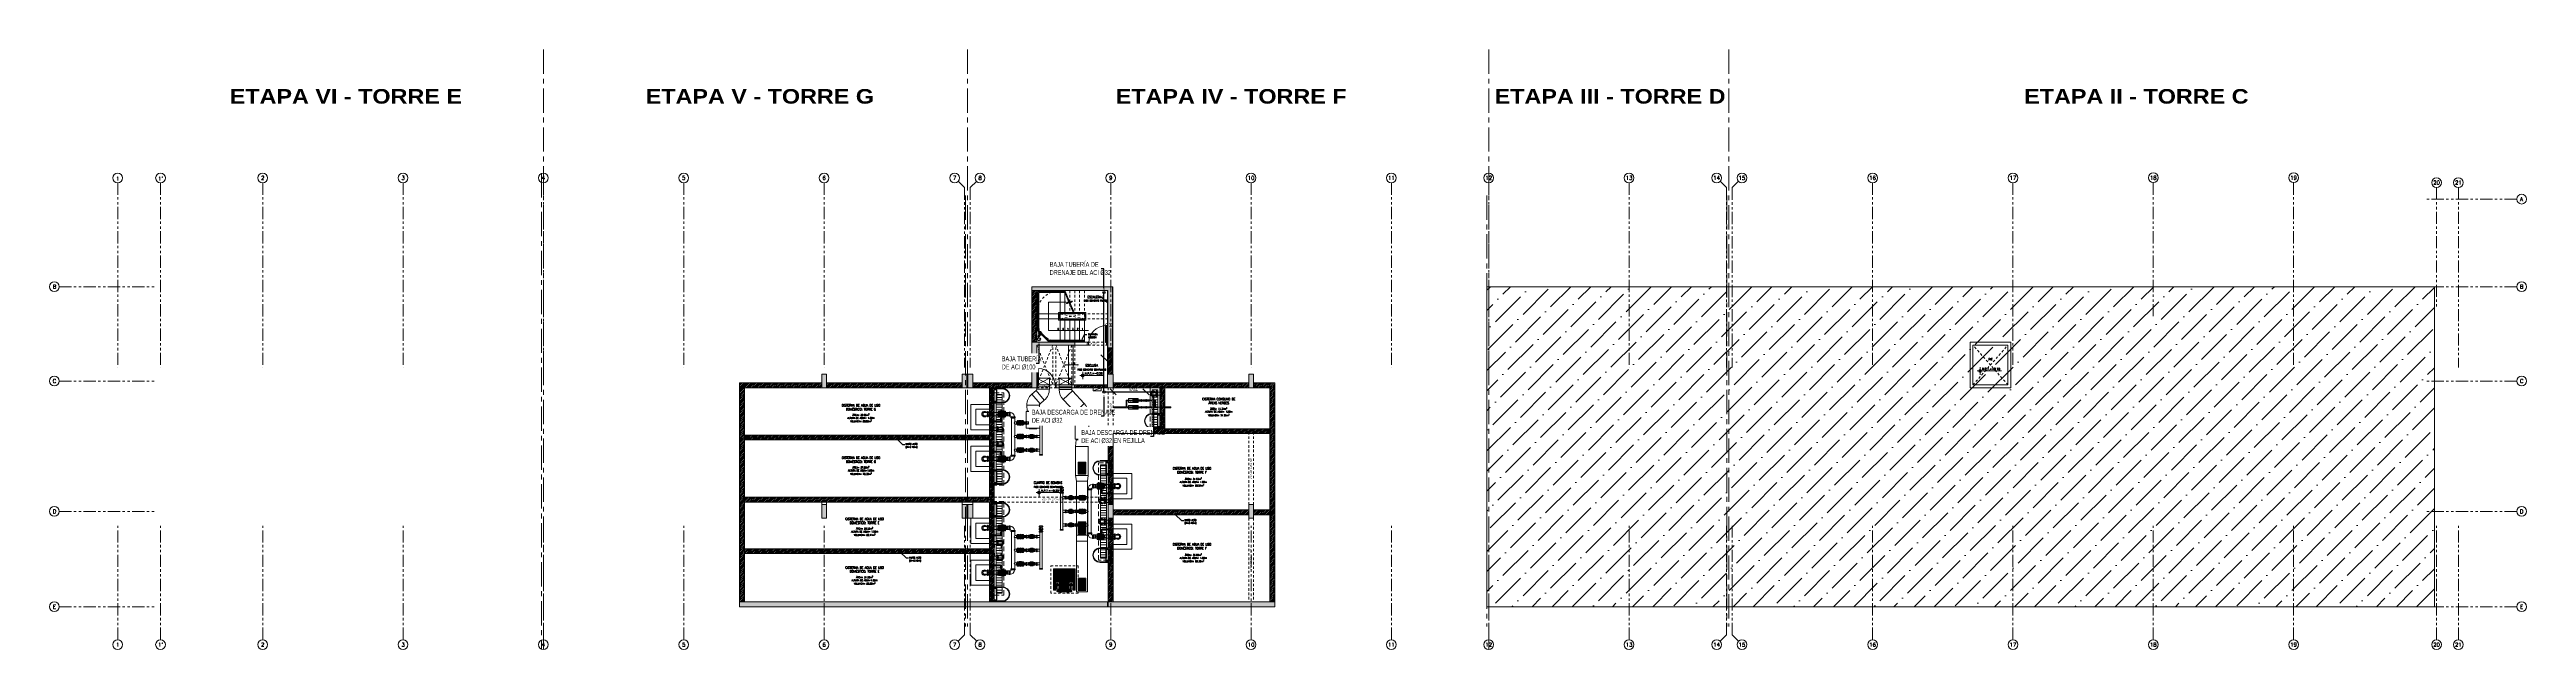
# Model space of a CAD drawing. Header units: millimetres. Extents: x 2085 to 2829, y 1352 to 1631.
# Drawn here: x 2109.8 to 2237, y 1600.6 to 1631.5 of the extents above; entities that cross this region are included whole.
import ezdxf
from ezdxf import colors
from ezdxf.entities.mleader import LeaderData, LeaderLine
from ezdxf.enums import TextEntityAlignment as Align
from ezdxf.math import Vec2, Vec3

# ---------------------------------------------------------------- set-up
doc = ezdxf.new("R2010")
doc.units = ezdxf.units.MM
doc.set_wipeout_variables(frame=1)
for name, pattern in [('CENTER', [2, 1.25, -0.25, 0.25, -0.25]), ('DASHDOT', [1, 0.5, -0.25, 0, -0.25]), ('HIDDEN', [0.375, 0.25, -0.125]), ('HIDDEN2', [0.1875, 0.125, -0.0625]), ('PHANTOM', [2.5, 1.25, -0.25, 0.25, -0.25, 0.25, -0.25]), ('PHANTOM2', [1.25, 0.625, -0.125, 0.125, -0.125, 0.125, -0.125]), ('X_Cisterna$0$DASHED2', [0.375, 0.25, -0.125])]:
    doc.linetypes.add(name, pattern=pattern)
doc.layers.get('0').update_dxf_attribs({"color": 251, "lineweight": 9})
doc.layers.get('DEFPOINTS').update_dxf_attribs({"color": 251, "lineweight": 9})
for name, color, linetype, lineweight in [('0-accesorios', 251, 'Continuous', 13), ('0-BLOCK-SANIT', 251, 'Continuous', 13), ('0-TUBERIAS', 251, 'Continuous', 13), ('00-GTI-Acoples', 251, 'Continuous', 13), ('00-W&D-block sanit', 251, 'Continuous', 13), ('00-W&D-RED DESAGUE', 251, 'Continuous', 13), ('000 SOS 911 - ACCESORIOS ACI', 3, 'Continuous', 20), ('000 SOS 911 ACCESORIOS', 3, 'Continuous', 20), ('000 SOS 911 TEXTOS ACI', 7, 'Continuous', 9), ('000 SOS 911 TUBERIA ACI', 3, 'Continuous', 25), ('@Textos diámetros', 251, 'Continuous', 13), ('A-BARANDAS', 251, 'Continuous', 9), ('A-COTAS INT', 251, 'Continuous', 13), ('A-EJES', 251, 'PHANTOM', 9), ('A-ESTRUCTURA-HATCH', 251, 'Continuous', 13), ('A-ESTRUCTURA-MUROS', 251, 'Continuous', 13), ('A-ESTRUCTURA-PLACAS', 251, 'Continuous', 13), ('A-ESTRUCTURA-VIGAS', 251, 'HIDDEN2', 13), ('A-LINEAS', 251, 'Continuous', 9), ('A-MURO ALTO', 251, 'Continuous', 13), ('A-MURO BAJO', 251, 'Continuous', 9), ('A-MUROS', 251, 'Continuous', 9), ('A-NIVELES-NPT', 251, 'Continuous', 9), ('A-PROYECCIONES', 251, 'HIDDEN2', 9), ('A-PUERTAS', 251, 'Continuous', 9), ('A-SANITARIOS', 251, 'Continuous', 13), ('A-TEXTO-ACABADO PISO', 251, 'Continuous', 13), ('A-TEXTO-AMBIENTES', 251, 'Continuous', 9), ('A-TEXTO-INDICACIONES', 251, 'Continuous', 13), ('A_20_Barandas', 251, 'Continuous', 13), ('A_30_Extractores', 251, 'Continuous', 13), ('ACCESORIOS Y VALVULAS', 251, 'Continuous', 13), ('DESAGUE', 251, 'Continuous', 13), ('EJES', 251, 'CENTER', 13), ('HATCH', 251, 'Continuous', 13), ('P&R_ACI_LÍNEA CENTRAL', 251, 'PHANTOM', 13), ('Pavco', 251, 'Continuous', 13), ('S-TUB PROY 2', 251, 'Continuous', 13), ('X_Cisterna$0$01', 251, 'Continuous', 13), ('X_Cisterna$0$POSTE', 251, 'Continuous', 13), ('X_Cisterna$0$SA-DOMW-EQPM', 251, 'Continuous', 13), ('X_Cisterna$0$SA-EL-EX', 251, 'Continuous', 13), ('X_Cisterna$0$SA-EQUI-CON', 251, 'Continuous', 13), ('X_TO4$0$A-MURO', 251, 'Continuous', 13)]:
    doc.layers.add(name, color=color, linetype=linetype, lineweight=lineweight)
doc.layers.add('A-ETAPAS', color=251, linetype='Continuous', lineweight=9, plot=False)
doc.layers.add('A_50_Vigas Chata', color=251, linetype='HIDDEN', lineweight=13, plot=False)
doc.styles.add('APPIA -TEXTOS-GENERALES', font='isocp.shx', dxfattribs={"oblique": 15})
doc.styles.add('general', font='arial.ttf')
doc.styles.add('PIPE', font='ARIALN.TTF', dxfattribs={"width": 0.8})
doc.styles.add('R160-75', font='ariblk.ttf', dxfattribs={"height": 0.6})
doc.styles.add('R80', font='romans.shx', dxfattribs={"width": 0.8, "oblique": 15, "height": 0.1})
doc.styles.add('ROMANS', font='romans.shx', dxfattribs={"width": 0.8})
doc.styles.add('TXT_COTAS', font='romans.shx', dxfattribs={"width": 0.8})
pattern_1 = [(45, (-226278.28786, -8188240.62345), (-0.04490128060535, 0.04490128060535), [])]

# ---------------------------------------------------------------- blocks, each defined once
blk = doc.blocks.new('015')
at = {"layer": '000 SOS 911 - ACCESORIOS ACI', "lineweight": 30}
for p, q in [((1808.37, 1494.47), (1808.47, 1494.42)), ((1808.37, 1494.47), (1808.37, 1494.37)), ((1808.37, 1494.37), (1808.47, 1494.42)), ((1808.42, 1494.53), (1808.52, 1494.53)), ((1808.42, 1494.32), (1808.47, 1494.42)), ((1808.42, 1494.32), (1808.52, 1494.32)), ((1808.52, 1494.32), (1808.47, 1494.42))]:
    blk.add_line(p, q, dxfattribs=at)
blk.add_lwpolyline([(1808.47, 1494.53), (1808.47, 1494.42)], dxfattribs=at)
blk = doc.blocks.new('estructuras sotano 1')
at = {"layer": 'A-ESTRUCTURA-HATCH'}
h = blk.add_hatch(color=256, dxfattribs=at)
h.dxf.hatch_style = 1
h.paths.add_polyline_path([(18.94, 5.25), (19.19, 5.25), (19.19, 4.55), (18.94, 4.55)])
h.paths.add_polyline_path([(26.15, 5.25), (26.4, 5.25), (26.4, 4.55), (26.15, 4.55)])
h.paths.add_polyline_path([(26.15, 11.95), (26.4, 11.95), (26.4, 11.25), (26.15, 11.25)])
h.paths.add_polyline_path([(18.89, 11.95), (19.19, 11.95), (19.19, 11.25), (18.89, 11.25)])
h.paths.add_polyline_path([(11.43, 5.25), (11.98, 5.25), (11.98, 4.55), (11.43, 4.55)])
h.paths.add_polyline_path([(11.43, 11.95), (11.98, 11.95), (11.98, 11.25), (11.43, 11.25)])
h.paths.add_polyline_path([(4.22, 5.25), (4.47, 5.25), (4.47, 4.55), (4.22, 4.55)])
h.paths.add_polyline_path([(4.22, 11.95), (4.47, 11.95), (4.47, 11.25), (4.22, 11.25)])
h.paths.add_polyline_path([(18.89, 0.25), (0, 0.25), (0, 0), (18.89, 0)])
h.paths.add_polyline_path([(27.49, 0.25), (18.94, 0.25), (18.94, 0), (27.49, 0)])
h.paths.add_polyline_path([(15.26, 11.25), (15.26, 13.45), (17.22, 13.45), (17.22, 13.6), (15.01, 13.6), (15.01, 11.25)])
h.paths.add_polyline_path([(19.16, 16.45), (18.94, 16.45), (15.01, 16.45), (15.01, 16.25), (18.92, 16.25), (18.92, 13.3), (19.16, 13.3)])
h.paths.add_polyline_path([(16.26, 11.4), (17.21, 11.4), (17.21, 11.25), (16.26, 11.25)], flags=17)
h = blk.add_hatch(dxfattribs=at)
h.set_pattern_fill('ANSI31', color=256, scale=0.02)
h.set_pattern_definition(pattern_1)
h.paths.add_polyline_path([(15.01, 16.25), (15.26, 16.25), (15.26, 13.6), (15.01, 13.6)])
h.paths.add_polyline_path([(18.92, 13.3), (19.16, 13.3), (19.16, 11.95), (18.92, 11.95)])
h.paths.add_polyline_path([(17.21, 11.4), (18.89, 11.4), (18.89, 11.25), (17.21, 11.25)])
h = blk.add_hatch(dxfattribs=at)
h.set_pattern_fill('ANSI31', color=256, scale=0.02)
h.set_pattern_definition(pattern_1)
h.paths.add_polyline_path([(13.08, 0.25), (13.08, 11.25), (15.01, 11.25), (15.01, 11.5), (11.98, 11.5), (11.98, 11.25), (12.83, 11.25), (12.83, 8.82), (0.25, 8.82), (0.25, 11.25), (4.22, 11.25), (4.22, 11.5), (0, 11.5), (0, 0.25), (0.25, 0.25), (0.25, 2.73), (12.82, 2.73), (12.82, 2.98), (0.25, 2.98), (0.25, 5.38), (12.82, 5.38), (12.82, 5.63), (0.25, 5.63), (0.25, 8.57), (12.83, 8.57), (12.83, 0.25)])
h.paths.add_polyline_path([(4.47, 11.5), (11.43, 11.5), (11.43, 11.25), (4.47, 11.25)], flags=17)
h.paths.add_polyline_path([(19.19, 11.5), (26.15, 11.5), (26.15, 11.25), (21.84, 11.25), (21.84, 9.15), (27.24, 9.15), (27.24, 11.25), (26.4, 11.25), (26.4, 11.5), (27.49, 11.5), (27.49, 0.25), (27.24, 0.25), (27.24, 4.73), (26.4, 4.73), (26.4, 4.98), (27.24, 4.98), (27.24, 8.9), (19.19, 8.9), (19.19, 5.25), (18.94, 5.25), (18.94, 9.15), (21.59, 9.15), (21.59, 11.25), (19.19, 11.25)])
h.paths.add_polyline_path([(19.19, 4.98), (26.15, 4.98), (26.15, 4.73), (19.19, 4.73)], flags=17)
h.paths.add_polyline_path([(18.94, 4.55), (19.19, 4.55), (19.19, 0.25), (18.94, 0.25)], flags=17)
at = {"layer": 'A-ESTRUCTURA-MUROS'}
for p, q in [((15.01, 13.6), (15.01, 16.25)), ((18.92, 13.3), (18.92, 11.95)), ((11.98, 11.5), (15.01, 11.5))]:
    blk.add_line(p, q, dxfattribs=at)
at = {"layer": 'A-ESTRUCTURA-MUROS', "linetype": 'HIDDEN2'}
for p, q in [((12.83, 7.07), (13.08, 7.07)), ((18.94, 7.53), (19.19, 7.53)), ((19.19, 6.73), (18.94, 6.73)), ((13.08, 6.27), (12.83, 6.27)), ((18.94, 3.05), (19.19, 3.05)), ((19.19, 2.25), (18.94, 2.25)), ((12.83, 1.05), (13.08, 1.05)), ((12.95, 0.25), (12.95, 1.05))]:
    blk.add_line(p, q, dxfattribs=at)
at = {"layer": 'A-ESTRUCTURA-MUROS'}
for points in [[(15.26, 13.6), (15.26, 16.25)], [(19.16, 13.3), (19.16, 11.95)], [(4.22, 11.5), (0, 11.5), (0, 0.25)], [(4.47, 11.5), (11.43, 11.5)], [(19.19, 11.5), (26.15, 11.5)], [(26.4, 11.5), (27.49, 11.5), (27.49, 0.25)], [(11.98, 11.25), (12.83, 11.25), (12.83, 8.82), (0.25, 8.82), (0.25, 11.25), (4.22, 11.25)], [(4.47, 11.25), (11.43, 11.25)], [(13.08, 0.25), (13.08, 11.25), (15.01, 11.25)], [(17.21, 11.4), (18.89, 11.4)], [(17.21, 11.25), (18.89, 11.25)], [(19.19, 11.25), (21.59, 11.25), (21.59, 9.15), (18.94, 9.15), (18.94, 5.25)], [(26.4, 11.25), (27.24, 11.25), (27.24, 9.15), (21.84, 9.15), (21.84, 11.25), (26.15, 11.25)], [(26.4, 8.9), (26.4, 9.15)], [(0.25, 8.57), (12.83, 8.57), (12.83, 5.63), (0.25, 5.63), (0.25, 8.57)], [(26.4, 4.98), (27.24, 4.98), (27.24, 8.9), (19.19, 8.9)], [(19.19, 8.9), (19.19, 5.25)], [(0.25, 2.98), (12.83, 2.98), (12.83, 5.38), (0.25, 5.38), (0.25, 2.98)], [(11.43, 5.63), (11.43, 5.38)], [(18.94, 4.55), (18.94, 0.25)], [(19.19, 4.98), (26.15, 4.98)], [(19.19, 4.73), (26.15, 4.73)], [(19.19, 4.55), (19.19, 0.25)], [(26.4, 4.73), (27.24, 4.73), (27.24, 0.25)], [(0.25, 0.25), (0.25, 2.73), (12.83, 2.73), (12.83, 0.25)], [(11.43, 2.73), (11.43, 2.98)]]:
    blk.add_lwpolyline(points, dxfattribs=at)
at = {"layer": 'A-ESTRUCTURA-MUROS', "linetype": 'HIDDEN2'}
for points in [[(12.83, 11.25), (13.08, 11.25)], [(12.83, 10.45), (13.08, 10.45)], [(12.95, 10.45), (12.95, 11.25)], [(21.59, 9.95), (21.84, 9.95)], [(21.59, 9.15), (21.84, 9.15)], [(21.71, 9.15), (21.71, 9.95)], [(12.95, 6.27), (12.95, 7.07)], [(19.06, 6.73), (19.06, 7.53)], [(12.83, 5.38), (13.08, 5.38)], [(12.95, 4.58), (12.95, 5.38)], [(12.83, 4.58), (13.08, 4.58)], [(19.06, 2.25), (19.06, 3.05)]]:
    blk.add_lwpolyline(points, dxfattribs=at)
at = {"layer": 'A-ESTRUCTURA-PLACAS'}
for points in [[(19.16, 16.45), (18.94, 16.45), (15.01, 16.45), (15.01, 16.25), (18.92, 16.25), (18.92, 13.3), (19.16, 13.3)], [(4.22, 11.95), (4.47, 11.95), (4.47, 11.25), (4.22, 11.25)], [(11.43, 11.95), (11.98, 11.95), (11.98, 11.25), (11.43, 11.25)], [(18.89, 11.95), (19.19, 11.95), (19.19, 11.25), (18.89, 11.25)], [(26.15, 11.95), (26.4, 11.95), (26.4, 11.25), (26.15, 11.25)], [(16.26, 11.4), (17.21, 11.4), (17.21, 11.25), (16.26, 11.25)], [(4.22, 5.25), (4.47, 5.25), (4.47, 4.55), (4.22, 4.55)], [(11.43, 5.25), (11.98, 5.25), (11.98, 4.55), (11.43, 4.55)], [(18.94, 5.25), (19.19, 5.25), (19.19, 4.55), (18.94, 4.55)], [(26.15, 5.25), (26.4, 5.25), (26.4, 4.55), (26.15, 4.55)], [(18.89, 0.25), (0, 0.25), (0, 0), (18.89, 0)], [(27.49, 0.25), (18.94, 0.25), (18.94, 0), (27.49, 0)]]:
    blk.add_lwpolyline(points, close=True, dxfattribs=at)
blk.add_lwpolyline([(15.26, 11.25), (15.26, 13.45), (17.22, 13.45), (17.22, 13.6), (15.01, 13.6), (15.01, 11.25), (15.26, 11.25)], dxfattribs=at)
at = {"layer": 'A-ESTRUCTURA-VIGAS'}
blk.add_line((15.26, 11.25), (16.26, 11.25), dxfattribs=at)
for points in [[(17.07, 13.45), (17.07, 11.4)], [(17.22, 13.6), (18.92, 13.6)], [(17.22, 13.45), (18.92, 13.45)], [(17.22, 13.45), (17.22, 11.4)], [(16.26, 11.4), (15.26, 11.4)], [(18.94, 11.25), (18.94, 9.15)], [(19.19, 11.25), (19.19, 9.15)], [(26.15, 5.25), (26.15, 8.9)], [(26.4, 5.25), (26.4, 8.9)], [(13.08, 5.63), (18.94, 5.63)], [(13.08, 5.38), (18.94, 5.38)], [(26.15, 4.55), (26.15, 0.25)], [(26.4, 4.55), (26.4, 0.25)]]:
    blk.add_lwpolyline(points, dxfattribs=at)
at = {"layer": 'A_50_Vigas Chata', "char_height": 0.1, "attachment_point": 5, "style": 'APPIA -TEXTOS-GENERALES'}
for s, insert in [('(.15x.50)', (18.07, 13.53)), ('(.15x.50)', (15.77, 11.33)), ('VS1-01 (.25x.60)', (16.04, 5.51))]:
    blk.add_mtext(s, dxfattribs=dict(at, insert=insert))
at = {"layer": 'A_50_Vigas Chata', "char_height": 0.1, "attachment_point": 5, "rotation": 90, "style": 'APPIA -TEXTOS-GENERALES'}
for s, insert in [('(.15x.50)', (17.14, 12.43)), ('(.25x.50)', (19.06, 10.2)), ('VS1-02 (.25x.50)', (26.27, 7.08)), ('VS1-02 (.25x.50)', (26.27, 2.4))]:
    blk.add_mtext(s, dxfattribs=dict(at, insert=insert))
blk = doc.blocks.new('A$C5E423DB2')
at = {"layer": 'A-PUERTAS', "linetype": 'Continuous'}
for p, q in [((0, 0), (0, 0.1)), ((0, 0.1), (0.03, 0.1)), ((0.03, 0.04), (0.03, 0.1)), ((0.04, 0.04), (0.03, 0.04)), ((0.04, 0), (0.04, 0.04)), ((0.76, 0), (0.76, 0.04)), ((0.76, 0.04), (0.77, 0.04)), ((0.8, 0.1), (0.77, 0.1)), ((0.77, 0.04), (0.77, 0.1)), ((0.8, 0), (0.8, 0.1)), ((0, 0), (0.04, 0)), ((0.8, 0), (0.76, 0))]:
    blk.add_line(p, q, dxfattribs=at)
at = {"layer": 'A-PUERTAS'}
for p, q in [((0.04, 0.1), (0.04, 0.8)), ((0.04, 0.8), (0.07, 0.8)), ((0.04, 0.1), (0.07, 0.1)), ((0.07, 0.8), (0.07, 0.1))]:
    blk.add_line(p, q, dxfattribs=at)
at = {"layer": 'A-PUERTAS', "color": 7, "linetype": 'Continuous'}
blk.add_arc((0.04, 0.08), 0.722, 1.6403, 87.0968, dxfattribs=at)
blk = doc.blocks.new('EJES 1P')
at = {"layer": 'A-EJES', "linetype": 'PHANTOM2'}
for p, q in [((40.95, 5.42), (41.27, 5.09)), ((41.9, 5.42), (41.57, 5.09)), ((80.09, 5.42), (80.41, 5.09)), ((81.04, 5.42), (80.71, 5.09)), ((40.95, -18.22), (41.27, -17.9)), ((41.9, -18.22), (41.57, -17.9)), ((80.09, -18.22), (80.41, -17.9)), ((81.04, -18.22), (80.71, -17.9))]:
    blk.add_line(p, q, dxfattribs=at)
for points in [[(-2.23, 5.35), (-2.23, -4.16)], [(-0.03, 5.35), (-0.03, -4.16)], [(5.22, 5.35), (5.22, -4.16)], [(12.43, 5.35), (12.43, -4.16)], [(19.64, 5.35), (19.64, -4.16)], [(26.85, 5.35), (26.85, -4.16)], [(34.06, 5.35), (34.06, -4.16)], [(41.27, 5.09), (41.27, -4.16)], [(41.57, 5.09), (41.57, -4.16)], [(48.78, 5.35), (48.78, -4.16)], [(55.99, 5.35), (55.99, -4.16)], [(63.2, 5.35), (63.2, -4.16)], [(68.2, 5.35), (68.2, -4.16)], [(75.41, 5.35), (75.41, -4.16)], [(80.41, 5.09), (80.41, -4.16)], [(80.71, 5.09), (80.71, -4.16)], [(87.92, 5.35), (87.92, -4.16)], [(95.13, 5.35), (95.13, -4.16)], [(102.34, 5.35), (102.34, -1.51)], [(109.55, 5.35), (109.55, -4.16)], [(116.89, 5.1), (116.89, -1.12)], [(118.01, 5.1), (118.01, -4.16)], [(121.01, 4.5), (116.26, 4.5)], [(121.01, 0), (116.26, 0)], [(-5.23, 0), (-0.23, 0)], [(-5.23, -4.85), (-0.23, -4.85)], [(121.01, -4.85), (116.26, -4.85)], [(-5.23, -11.55), (-0.23, -11.55)], [(-2.23, -18.15), (-2.23, -12.29)], [(-0.03, -18.15), (-0.03, -12.29)], [(5.22, -18.15), (5.22, -12.29)], [(12.43, -18.15), (12.43, -12.29)], [(19.64, -18.15), (19.64, -12.29)], [(26.85, -18.15), (26.85, -12.29)], [(34.06, -18.15), (34.06, -12.29)], [(41.27, -17.9), (41.27, -12.29)], [(41.57, -17.9), (41.57, -12.29)], [(48.78, -18.15), (48.78, -12.29)], [(55.99, -18.15), (55.99, -12.29)], [(63.2, -18.15), (63.2, -12.29)], [(68.2, -18.15), (68.2, -12.29)], [(75.41, -18.15), (75.41, -12.29)], [(80.41, -17.9), (80.41, -12.29)], [(80.71, -17.9), (80.71, -12.29)], [(87.92, -18.15), (87.92, -12.29)], [(95.13, -18.15), (95.13, -12.29)], [(102.34, -18.15), (102.34, -12.29)], [(109.55, -18.15), (109.55, -12.29)], [(121.01, -11.55), (116.26, -11.55)], [(116.89, -18.15), (116.89, -12.29)], [(118.01, -18.15), (118.01, -12.29)], [(-5.23, -16.45), (-0.23, -16.45)], [(121.01, -16.45), (116.26, -16.45)]]:
    blk.add_lwpolyline(points, dxfattribs=at)
at = {"layer": 'A-EJES', "linetype": 'Continuous'}
for centre in [(-2.23, 5.59), (-0.03, 5.59), (5.22, 5.59), (12.43, 5.59), (19.64, 5.59), (26.85, 5.59), (34.06, 5.59), (40.77, 5.59), (42.07, 5.59), (48.78, 5.59), (55.99, 5.59), (63.2, 5.59), (68.2, 5.59), (75.41, 5.59), (79.91, 5.59), (81.21, 5.59), (87.92, 5.59), (95.13, 5.59), (102.34, 5.6), (109.55, 5.6), (116.89, 5.35), (118.01, 5.35), (121.26, 4.5), (-5.48, 0), (121.26, 0), (-5.48, -4.85), (121.26, -4.85), (-5.48, -11.55), (121.26, -11.55), (-5.48, -16.45), (121.26, -16.45), (-2.23, -18.4), (-0.03, -18.4), (5.22, -18.4), (12.43, -18.4), (19.64, -18.4), (26.85, -18.4), (34.06, -18.4), (40.77, -18.4), (42.07, -18.4), (48.78, -18.4), (55.99, -18.4), (63.2, -18.4), (68.2, -18.4), (75.41, -18.4), (79.91, -18.4), (81.21, -18.4), (87.92, -18.4), (95.13, -18.4), (102.34, -18.4), (109.55, -18.4), (116.89, -18.4), (118.01, -18.4)]:
    blk.add_circle(centre, 0.25, dxfattribs=at)
at = {"layer": 'A-EJES', "linetype": 'Continuous', "style": 'ROMANS'}
for s, p in [('1', (-2.23, 5.55)), ("1'", (-0.03, 5.55)), ('2', (5.22, 5.59)), ('3', (12.43, 5.59)), ('4', (19.64, 5.59)), ('5', (26.85, 5.59)), ('6', (34.06, 5.59)), ('7', (40.77, 5.59)), ('8', (42.07, 5.59)), ('9', (48.78, 5.59)), ('10', (55.99, 5.59)), ('11', (63.2, 5.59)), ('12', (68.2, 5.59)), ('13', (75.41, 5.59)), ('14', (79.91, 5.59)), ('15', (81.21, 5.59)), ('16', (87.92, 5.59)), ('17', (95.13, 5.59)), ('18', (102.34, 5.6)), ('19', (109.55, 5.6)), ('20', (116.89, 5.35)), ('21', (118.01, 5.35)), ('A', (121.26, 4.5)), ('B', (-5.48, 0)), ('B', (121.26, 0)), ('C', (-5.48, -4.85)), ('C', (121.26, -4.85)), ('D', (-5.48, -11.55)), ('D', (121.26, -11.55)), ('E', (-5.48, -16.45)), ('E', (121.26, -16.45)), ('1', (-2.23, -18.4)), ("1'", (-0.03, -18.4)), ('2', (5.22, -18.4)), ('3', (12.43, -18.4)), ('4', (19.64, -18.4)), ('5', (26.85, -18.4)), ('6', (34.06, -18.4)), ('7', (40.77, -18.4)), ('8', (42.07, -18.4)), ('9', (48.78, -18.4)), ('10', (55.99, -18.4)), ('11', (63.2, -18.4)), ('12', (68.2, -18.4)), ('13', (75.41, -18.4)), ('14', (79.91, -18.4)), ('15', (81.21, -18.4)), ('16', (87.92, -18.4)), ('17', (95.13, -18.4)), ('18', (102.34, -18.4)), ('19', (109.55, -18.4)), ('20', (116.89, -18.4)), ('21', (118.01, -18.4))]:
    blk.add_text(s, height=0.2, dxfattribs=at).set_placement(p, align=Align.MIDDLE_CENTER)
blk = doc.blocks.new('BB-3-CC01-N10-D80-S0')
at = {"color": 3}
for points in [[(-0.06, 0), (-0.06, -0.11)], [(0.06, 0), (0.06, -0.11)]]:
    blk.add_lwpolyline(points, dxfattribs=at)
blk.add_lwpolyline([(0.06, -0.12), (-0.06, -0.12), (-0.06, -0.11), (0.06, -0.11)], close=True, dxfattribs=at)
blk.add_arc((0, 0), 0.055, 0, 180, dxfattribs=at)
at = {"layer": 'DEFPOINTS', "color": 3}
blk.add_line((0, 0), (0, -0.12), dxfattribs=at)
blk = doc.blocks.new('A$C73F33415')
at = {"layer": '00-W&D-RED DESAGUE', "color": 3, "linetype": 'Continuous', "lineweight": 0}
for points in [[(-0.09, 0.05), (-0.09, -0.05), (-0.08, -0.05), (-0.08, 0.05)], [(0.09, 0.05), (0.09, -0.05), (0.08, -0.05), (0.08, 0.05)]]:
    blk.add_lwpolyline(points, close=True, dxfattribs=at)
for points in [[(0, 0.04), (-0.08, 0.04)], [(0, 0.04), (0.08, 0.04)], [(0, -0.04), (-0.08, -0.04)], [(0, -0.04), (0.08, -0.04)]]:
    blk.add_lwpolyline(points, dxfattribs=at)
for centre, radius, start, end in [((0, 0), 0.0413, 90, 270), ((0, 0), 0.0413, 270, 90), ((0, 0.02), 0.0206, 268.2272, 91.7728), ((0, -0.02), 0.0206, 90, 268.2272)]:
    blk.add_arc(centre, radius, start, end, dxfattribs=at)
at = {"layer": 'DEFPOINTS', "color": 3}
blk.add_line((-0.07, 0), (0.07, 0), dxfattribs=at)
blk.add_lwpolyline([(0, 0.05), (0, -0.05)], dxfattribs=at)
blk = doc.blocks.new('A$C3274299F')
at = {"layer": '0-accesorios'}
for points in [[(0, 0.028), (0.02, 0.028), (0.02, -0.028), (0, -0.028)], [(0.02, 0.036), (0.041, 0.036), (0.041, -0.036), (0.02, -0.036)], [(0.061, 0.028), (0.041, 0.028), (0.041, -0.028), (0.061, -0.028)]]:
    blk.add_lwpolyline(points, close=True, dxfattribs=at)
blk = doc.blocks.new('A$C59BA0E3C')
at = {"layer": 'A-BARANDAS', "ltscale": 0.5}
for points in [[(-0.38, 0.42), (-0.38, 0)], [(-0.35, 0.42), (-0.35, 0)], [(0.35, 0.42), (0.35, 0)], [(0.37, 0.42), (0.37, 0)]]:
    blk.add_lwpolyline(points, dxfattribs=at)
for radius in [0.375, 0.35]:
    blk.add_arc((0, 0.42), radius, 0, 180, dxfattribs=at)
blk = doc.blocks.new('GATE VALVE 6 PLANTA')
at = {"layer": 'A-SANITARIOS'}
for p, q in [((-178, 92), (-221, 84)), ((-221, 84), (-221, -84)), ((-173, 137), (-178, 137)), ((-178, 137), (-178, 125)), ((-173, 125), (-178, 125)), ((-173, 98), (-178, 98)), ((-178, 98), (-178, 86)), ((-173, 86), (-178, 86)), ((-173, 138), (-177, 138)), ((-177, 138), (-177, 123)), ((-173, 123), (-177, 123)), ((-173, 100), (-177, 100)), ((-177, 100), (-177, 85)), ((-173, 85), (-177, 85)), ((-173, 142), (-173, 119)), ((-173, 104), (-173, 81)), ((-158, 146), (-171, 146)), ((-171, 138), (-158, 138)), ((-171, 123), (-158, 123)), ((-158, 115), (-171, 115)), ((-158, 108), (-171, 108)), ((-171, 100), (-158, 100)), ((-171, 85), (-158, 85)), ((-161, 77), (-171, 77)), ((-133, 150), (-157, 150)), ((-157, 150), (-157, 84)), ((-157, 142), (-157, 119)), ((-157, 104), (-157, 84)), ((-133, 118), (-133, 150)), ((-133, 14), (-133, 69)), ((-104, 104), (-104, 81)), ((-103, 108), (-90, 108)), ((-90, 100), (-103, 100)), ((-90, 85), (-103, 85)), ((-103, 77), (-90, 77)), ((-101, 15), (-88, 15)), ((-96, 115), (-90, 115)), ((-89, 121), (-89, 119)), ((-89, 104), (-89, 81)), ((-89, 100), (-85, 100)), ((-89, 98), (-83, 98)), ((-89, 86), (-83, 86)), ((-89, 85), (-85, 85)), ((-85, 100), (-85, 85)), ((-83, 98), (-83, 86)), ((89, 98), (83, 98)), ((83, 98), (83, 86)), ((89, 86), (83, 86)), ((89, 100), (85, 100)), ((85, 100), (85, 85)), ((89, 85), (85, 85)), ((89, 121), (89, 119)), ((89, 104), (89, 81)), ((96, 115), (90, 115)), ((103, 108), (90, 108)), ((90, 100), (103, 100)), ((90, 85), (103, 85)), ((103, 77), (90, 77)), ((103, 15), (102, 15)), ((104, 104), (104, 81)), ((104, 12), (104, -12)), ((133, 118), (133, 150)), ((133, 150), (157, 150)), ((133, -69), (133, 69)), ((157, 150), (157, 84)), ((157, 142), (157, 119)), ((157, 104), (157, 84)), ((158, 146), (171, 146)), ((171, 138), (158, 138)), ((171, 123), (158, 123)), ((158, 115), (171, 115)), ((158, 108), (171, 108)), ((171, 100), (158, 100)), ((171, 85), (158, 85)), ((160, 77), (171, 77)), ((173, 142), (173, 119)), ((173, 138), (177, 138)), ((173, 137), (178, 137)), ((173, 125), (178, 125)), ((173, 123), (177, 123)), ((173, 104), (173, 81)), ((173, 100), (177, 100)), ((173, 98), (178, 98)), ((173, 86), (178, 86)), ((173, 85), (177, 85)), ((177, 138), (177, 123)), ((177, 100), (177, 85)), ((178, 137), (178, 125)), ((178, 98), (178, 86)), ((178, 92), (221, 84)), ((221, 84), (221, -84)), ((-178, -92), (-221, -84)), ((-173, -86), (-178, -86)), ((-178, -98), (-178, -86)), ((-173, -98), (-178, -98)), ((-173, -125), (-178, -125)), ((-178, -137), (-178, -125)), ((-173, -137), (-178, -137)), ((-173, -85), (-177, -85)), ((-177, -100), (-177, -85)), ((-173, -100), (-177, -100)), ((-173, -123), (-177, -123)), ((-177, -138), (-177, -123)), ((-173, -138), (-177, -138)), ((-173, -104), (-173, -81)), ((-173, -100), (-160, -100)), ((-173, -142), (-173, -119)), ((-160, -77), (-171, -77)), ((-171, -85), (-158, -85)), ((-158, -108), (-171, -108)), ((-158, -115), (-171, -115)), ((-171, -123), (-158, -123)), ((-171, -138), (-158, -138)), ((-158, -146), (-171, -146)), ((-157, -108), (-158, -108)), ((-157, -84), (-157, -150)), ((-157, -104), (-157, -84)), ((-157, -142), (-157, -119)), ((-157, -150), (-133, -150)), ((-133, -69), (-133, -14)), ((-133, -150), (-133, -118)), ((-128, -150), (-104, -150)), ((-104, -104), (-104, -81)), ((-103, -77), (-90, -77)), ((-90, -85), (-103, -85)), ((-90, -100), (-103, -100)), ((-103, -108), (-90, -108)), ((-101, -15), (-88, -15)), ((-96, -115), (-90, -115)), ((-89, -104), (-89, -81)), ((-89, -85), (-85, -85)), ((-89, -86), (-83, -86)), ((-89, -98), (-83, -98)), ((-89, -100), (-85, -100)), ((-89, -121), (-89, -119)), ((-85, -100), (-85, -85)), ((-83, -98), (-83, -86)), ((89, -86), (83, -86)), ((83, -98), (83, -86)), ((89, -98), (83, -98)), ((89, -85), (85, -85)), ((85, -100), (85, -85)), ((89, -100), (85, -100)), ((89, -104), (89, -81)), ((89, -121), (89, -119)), ((103, -77), (90, -77)), ((90, -85), (103, -85)), ((90, -100), (103, -100)), ((103, -108), (90, -108)), ((96, -115), (90, -115)), ((103, -15), (102, -15)), ((104, -104), (104, -81)), ((128, -150), (104, -150)), ((133, -150), (133, -118)), ((157, -150), (133, -150)), ((157, -84), (157, -150)), ((157, -104), (157, -84)), ((157, -108), (158, -108)), ((157, -142), (157, -119)), ((171, -85), (158, -85)), ((158, -108), (171, -108)), ((158, -115), (171, -115)), ((171, -123), (158, -123)), ((171, -138), (158, -138)), ((158, -146), (171, -146)), ((160, -77), (171, -77)), ((173, -100), (160, -100)), ((173, -104), (173, -81)), ((173, -85), (177, -85)), ((173, -86), (178, -86)), ((173, -98), (178, -98)), ((173, -100), (177, -100)), ((173, -142), (173, -119)), ((173, -123), (177, -123)), ((173, -125), (178, -125)), ((173, -137), (178, -137)), ((173, -138), (177, -138)), ((177, -100), (177, -85)), ((177, -138), (177, -123)), ((178, -92), (221, -84)), ((178, -98), (178, -86)), ((178, -137), (178, -125))]:
    blk.add_line(p, q, dxfattribs=at)
at = {"layer": 'A-SANITARIOS', "linetype": 'CENTER'}
for p, q in [((-221, 0), (221, 0)), ((0, -178), (0, 178))]:
    blk.add_line(p, q, dxfattribs=at)
at = {"layer": 'A-SANITARIOS', "linetype": 'Continuous'}
for p, q in [((-132, 0), (-130, 0)), ((132, 0), (130, 0))]:
    blk.add_line(p, q, dxfattribs=at)
at = {"layer": 'A-SANITARIOS'}
for points in [[(-158, 108), (-157, 108)], [(-149, 14), (-24, 14)], [(-132, 14), (-132, 72)], [(-130, 14), (-130, 75)], [(-104, 144), (-104, 150), (-128, 150), (-128, 124)], [(-128, 78), (-128, 14)], [(-104, 14), (-104, 108)], [(0, 28), (63, 136)], [(87, 123), (24, 14)], [(104, 144), (104, 150), (128, 150), (128, 124)], [(104, -108), (104, 108)], [(128, 78), (128, -78)], [(130, -75), (130, 75)], [(132, -72), (132, 72)], [(-24, -14), (-149, -14)], [(-132, -72), (-132, -14)], [(-130, -75), (-130, -14)], [(-128, -14), (-128, -78)], [(-128, -124), (-128, -150)], [(-104, -108), (-104, -14)], [(-104, -150), (-104, -144)], [(63, -136), (0, -28)], [(24, -14), (87, -123)], [(104, -150), (104, -144)], [(128, -124), (128, -150)]]:
    blk.add_lwpolyline(points, dxfattribs=at)
at = {"layer": 'A-SANITARIOS', "linetype": 'Continuous'}
for points in [[(-74, 47), (-89, 45), (-95, 31), (-85, 19), (-70, 21), (-64, 35)], [(-23, 44), (-38, 48), (-48, 38), (-44, 23), (-30, 19), (-19, 30)], [(-19, 85), (-31, 95), (-45, 89), (-47, 74), (-35, 64), (-21, 70)], [(85, 19), (95, 31), (89, 45), (74, 47), (64, 35), (70, 21)], [(-85, -19), (-95, -31), (-89, -45), (-74, -47), (-64, -35), (-70, -21)], [(-44, -23), (-48, -38), (-38, -48), (-23, -44), (-19, -30), (-30, -19)], [(-47, -74), (-45, -89), (-31, -95), (-19, -85), (-21, -70), (-35, -64)], [(74, -47), (89, -45), (95, -31), (85, -19), (70, -21), (64, -35)]]:
    blk.add_lwpolyline(points, close=True, dxfattribs=at)
for points in [[(37, 92), (31, 95), (19, 85), (21, 70), (24, 69)], [(28, 20), (30, 19), (44, 23), (48, 38), (42, 44)], [(24, -69), (21, -70), (19, -85), (31, -95), (37, -92)], [(42, -44), (48, -38), (44, -23), (30, -19), (28, -20)]]:
    blk.add_lwpolyline(points, dxfattribs=at)
for centre, radius in [((0, 0), 178), ((0, 0), 150), ((-79, 33), 13.3), ((-79, 33), 7.67), ((-79, 33), 6.04), ((-34, 34), 13.3), ((-33, 79), 13.3), ((-33, 79), 7.67), ((-34, 34), 7.67), ((-34, 34), 6.04), ((-33, 79), 6.04), ((0, 0), 27.7), ((0, 0), 15.8), ((79, 33), 13.3), ((79, 33), 7.67), ((79, 33), 6.04), ((-79, -33), 13.3), ((-79, -33), 7.67), ((-79, -33), 6.04), ((-34, -34), 13.3), ((-33, -79), 13.3), ((-34, -34), 7.67), ((-33, -79), 7.67), ((-34, -34), 6.04), ((-33, -79), 6.04), ((79, -33), 13.3), ((79, -33), 7.67), ((79, -33), 6.04)]:
    blk.add_circle(centre, radius, dxfattribs=at)
at = {"layer": 'A-SANITARIOS'}
for centre, radius, start, end in [((-167, 142), 6.25, 142.12112, 217.87888), ((-150, 131), 23, 160.52878, 199.47122), ((-167, 119), 6.25, 142.12112, 217.87888), ((-167, 104), 6.25, 142.12112, 217.87888), ((-150, 92), 23, 160.52878, 199.47122), ((-167, 81), 6.25, 142.12112, 217.87888), ((-163, 142), 6.25, 322.12112, 37.87888), ((-180, 131), 23, 340.52878, 19.47122), ((-163, 119), 6.25, 322.12112, 37.87888), ((-163, 104), 6.25, 322.12112, 37.87888), ((-180, 92), 23, 340.52878, 19.47122), ((-163, 81), 6.25, 20.01881, 37.87888), ((-98, 104), 6.25, 142.12112, 217.87888), ((-81, 92), 23, 160.52878, 199.47122), ((-98, 81), 6.25, 142.12112, 217.87888), ((-96, 12), 6.25, 142.12112, 157.24181), ((-95, 119), 6.25, 322.12112, 16.4794), ((-95, 104), 6.25, 322.12112, 37.87888), ((-112, 92), 23, 340.52878, 19.47122), ((-95, 81), 6.25, 322.12112, 37.87888), ((-93, 12), 6.25, 22.75819, 37.87888), ((95, 119), 6.25, 163.5206, 217.87888), ((95, 104), 6.25, 142.12112, 217.87888), ((112, 92), 23, 160.52878, 199.47122), ((95, 81), 6.25, 142.12112, 217.87888), ((98, 104), 6.25, 322.12112, 37.87888), ((81, 92), 23, 340.52878, 19.47122), ((98, 81), 6.25, 322.12112, 37.87888), ((98, 12), 6.25, 322.12112, 37.87888), ((81, 0), 23, 340.52878, 19.47122), ((163, 142), 6.25, 142.12112, 217.87888), ((180, 131), 23, 160.52878, 199.47122), ((163, 119), 6.25, 142.12112, 217.87888), ((163, 104), 6.25, 142.12112, 217.87888), ((180, 92), 23, 160.52878, 199.47122), ((163, 81), 6.25, 142.12112, 159.98119), ((167, 142), 6.25, 322.12112, 37.87888), ((150, 131), 23, 340.52878, 19.47122), ((167, 119), 6.25, 322.12112, 37.87888), ((167, 104), 6.25, 322.12112, 37.87888), ((150, 92), 23, 340.52878, 19.47122), ((167, 81), 6.25, 322.12112, 37.87888), ((-167, -81), 6.25, 142.12112, 217.87888), ((-150, -92), 23, 160.52878, 199.47122), ((-167, -104), 6.25, 142.12112, 217.87888), ((-167, -119), 6.25, 142.12112, 217.87888), ((-150, -131), 23, 160.52878, 199.47122), ((-167, -142), 6.25, 142.12112, 217.87888), ((-163, -81), 6.25, 322.12112, 339.98119), ((-180, -92), 23, 340.52878, 19.47122), ((-163, -104), 6.25, 322.12112, 37.87888), ((-163, -119), 6.25, 322.12112, 37.87888), ((-180, -131), 23, 340.52878, 19.47122), ((-163, -142), 6.25, 322.12112, 37.87888), ((-98, -81), 6.25, 142.12112, 217.87888), ((-81, -92), 23, 160.52878, 199.47122), ((-98, -104), 6.25, 142.12112, 217.87888), ((-96, -12), 6.25, 202.75819, 217.87888), ((-95, -81), 6.25, 322.12112, 37.87888), ((-112, -92), 23, 340.52878, 19.47122), ((-95, -104), 6.25, 322.12112, 37.87888), ((-95, -119), 6.25, 344.96421, 37.87888), ((-93, -12), 6.25, 322.12112, 337.24181), ((95, -81), 6.25, 142.12112, 217.87888), ((112, -92), 23, 160.52878, 199.47122), ((95, -104), 6.25, 142.12112, 217.87888), ((95, -119), 6.25, 142.12112, 195.03579), ((98, -12), 6.25, 322.12112, 37.87888), ((98, -81), 6.25, 322.12112, 37.87888), ((81, -92), 23, 340.52878, 19.47122), ((98, -104), 6.25, 322.12112, 37.87888), ((163, -81), 6.25, 200.01881, 217.87888), ((180, -92), 23, 160.52878, 199.47122), ((163, -104), 6.25, 142.12112, 217.87888), ((163, -119), 6.25, 142.12112, 217.87888), ((180, -131), 23, 160.52878, 199.47122), ((163, -142), 6.25, 142.12112, 217.87888), ((167, -81), 6.25, 322.12112, 37.87888), ((150, -92), 23, 340.52878, 19.47122), ((167, -104), 6.25, 322.12112, 37.87888), ((167, -119), 6.25, 322.12112, 37.87888), ((150, -131), 23, 340.52878, 19.47122), ((167, -142), 6.25, 322.12112, 37.87888)]:
    blk.add_arc(centre, radius, start, end, dxfattribs=at)
at = {"layer": 'A-SANITARIOS', "linetype": 'Continuous'}
for centre, radius, start, end in [((0, 0), 103, 67.78067, 171.75218), ((0, 0), 126, 66.35656, 131.4219), ((0, 0), 64.2, 72.53335, 167.46665), ((33, 79), 13.3, 71.7517, 228.2483), ((33, 79), 7.67, 80.65672, 219.34328), ((33, 79), 6.04, 86.64518, 213.35482), ((34, 34), 13.3, 247.06291, 52.93709), ((34, 34), 7.67, 252.29654, 47.70346), ((34, 34), 6.04, 255.70857, 44.29143), ((0, 0), 64.2, 312.53335, 47.46665), ((0, 0), 104, 308.23826, 51.76174), ((0, 0), 126, 48.5781, 53.64344), ((0, 0), 103, 188.22495, 292.20445), ((0, 0), 126, 228.5781, 293.64344), ((0, 0), 64.2, 192.53335, 287.46665), ((33, -79), 13.3, 131.7517, 288.2483), ((33, -79), 7.67, 140.65672, 279.34328), ((33, -79), 6.04, 146.64518, 273.35482), ((34, -34), 13.3, 307.06291, 112.93709), ((34, -34), 7.67, 312.29654, 107.70346), ((34, -34), 6.04, 315.70857, 104.29143), ((0, 0), 126, 306.35656, 311.4219)]:
    blk.add_arc(centre, radius, start, end, dxfattribs=at)
at = {"layer": 'A-SANITARIOS', "linetype": 'CENTER', "ltscale": 3}
blk.add_arc((0, 0), 86, 189.32391, 290.67609, dxfattribs=at)
blk = doc.blocks.new('00-Succion 6pulg')
at = {"layer": '0-TUBERIAS', "linetype": 'Continuous'}
for p, q in [((-0.08, 0), (-0.08, -0.14)), ((0.08, 0), (0.08, -0.14)), ((-0.11, -0.14), (-0.11, -0.15)), ((-0.09, -0.17), (-0.11, -0.17)), ((-0.09, -0.17), (-0.11, -0.17)), ((-0.11, -0.21), (-0.11, -0.19)), ((-0.09, -0.14), (-0.09, -0.15)), ((-0.09, -0.2), (-0.09, -0.19)), ((-0.08, -0.14), (-0.08, -0.14)), ((-0.08, -0.14), (-0.08, -0.14)), ((-0.09, -0.17), (0.08, -0.17)), ((-0.09, -0.17), (-0.01, -0.17)), ((-0.09, -0.17), (0.08, -0.17)), ((-0.09, -0.17), (-0.01, -0.17)), ((-0.08, -0.21), (-0.08, -0.2)), ((-0.08, -0.21), (-0.08, -0.2)), ((-0.07, -0.14), (-0.07, -0.15)), ((-0.07, -0.2), (-0.07, -0.19)), ((-0.01, -0.14), (-0.01, -0.15)), ((-0.01, -0.2), (-0.01, -0.19)), ((0, -0.14), (0, -0.14)), ((0, -0.14), (0, -0.14)), ((0, -0.2), (0, -0.21)), ((0, -0.2), (0, -0.21)), ((0.01, -0.14), (0.01, -0.15)), ((0.01, -0.17), (0.08, -0.17)), ((0.01, -0.17), (0.08, -0.17)), ((0.01, -0.2), (0.01, -0.19)), ((0.07, -0.14), (0.07, -0.15)), ((0.07, -0.2), (0.07, -0.19)), ((0.08, -0.14), (0.08, -0.14)), ((0.08, -0.14), (0.08, -0.14)), ((0.08, -0.17), (0.11, -0.17)), ((0.08, -0.17), (0.11, -0.17)), ((0.08, -0.21), (0.08, -0.2)), ((0.08, -0.21), (0.08, -0.2)), ((0.09, -0.14), (0.09, -0.15)), ((0.09, -0.2), (0.09, -0.19)), ((0.11, -0.14), (0.11, -0.15)), ((0.11, -0.21), (0.11, -0.19))]:
    blk.add_line(p, q, dxfattribs=at)
for points in [[(-0.12, 0.01), (-0.11, 0.02), (-0.1, 0.01), (-0.1, -0.01), (-0.11, -0.02), (-0.12, -0.01)], [(-0.12, 0), (-0.11, 0), (-0.11, 0), (-0.11, 0), (-0.11, 0), (-0.12, 0)], [(-0.08, 0.09), (-0.07, 0.09), (-0.06, 0.07), (-0.07, 0.06), (-0.09, 0.07), (-0.09, 0.08)], [(-0.08, 0.08), (-0.08, 0.08), (-0.07, 0.08), (-0.08, 0.07), (-0.08, 0.08), (-0.08, 0.08)], [(0.01, 0.12), (0.02, 0.11), (0.01, 0.1), (-0.01, 0.1), (-0.02, 0.11), (-0.01, 0.12)], [(0, 0.12), (0, 0.11), (0, 0.11), (0, 0.11), (0, 0.11), (0, 0.12)], [(0.09, 0.08), (0.09, 0.07), (0.07, 0.06), (0.06, 0.07), (0.07, 0.09), (0.08, 0.09)], [(0.08, 0.08), (0.08, 0.08), (0.08, 0.07), (0.07, 0.08), (0.08, 0.08), (0.08, 0.08)], [(0.12, -0.01), (0.11, -0.02), (0.1, -0.01), (0.1, 0.01), (0.11, 0.02), (0.12, 0.01)], [(0.12, 0), (0.11, 0), (0.11, 0), (0.11, 0), (0.11, 0), (0.12, 0)], [(0.14, -0.17), (-0.14, -0.17), (-0.14, -0.15), (0.14, -0.15)], [(0.14, -0.17), (-0.14, -0.17), (-0.14, -0.19), (0.14, -0.19)], [(-0.1, -0.14), (-0.1, -0.15), (-0.12, -0.15), (-0.12, -0.14)], [(-0.1, -0.2), (-0.1, -0.19), (-0.12, -0.19), (-0.12, -0.2)], [(-0.06, -0.14), (-0.06, -0.15), (-0.09, -0.15), (-0.09, -0.14)], [(-0.06, -0.2), (-0.06, -0.19), (-0.09, -0.19), (-0.09, -0.2)], [(-0.02, -0.14), (-0.02, -0.15), (0.02, -0.15), (0.02, -0.14)], [(-0.02, -0.2), (-0.02, -0.19), (0.02, -0.19), (0.02, -0.2)], [(0.06, -0.14), (0.06, -0.15), (0.09, -0.15), (0.09, -0.14)], [(0.06, -0.2), (0.06, -0.19), (0.09, -0.19), (0.09, -0.2)], [(0.1, -0.14), (0.1, -0.15), (0.12, -0.15), (0.12, -0.14)], [(0.1, -0.2), (0.1, -0.19), (0.12, -0.19), (0.12, -0.2)]]:
    blk.add_lwpolyline(points, close=True, dxfattribs=at)
for points in [[(-0.12, -0.14), (-0.12, -0.14), (-0.11, -0.14), (-0.11, -0.14)], [(-0.11, -0.15), (-0.11, -0.15), (-0.12, -0.15)], [(-0.11, -0.19), (-0.11, -0.19), (-0.12, -0.19)], [(-0.12, -0.2), (-0.12, -0.21), (-0.11, -0.21), (-0.11, -0.2)], [(-0.08, -0.09), (-0.08, -0.09), (-0.09, -0.08), (-0.09, -0.07), (-0.08, -0.07)], [(-0.08, -0.08), (-0.08, -0.08), (-0.08, -0.08)], [(-0.08, -0.14), (-0.08, -0.14), (-0.07, -0.14), (-0.07, -0.14)], [(-0.07, -0.15), (-0.07, -0.15), (-0.08, -0.15)], [(-0.07, -0.19), (-0.07, -0.19), (-0.08, -0.19)], [(-0.08, -0.2), (-0.08, -0.21), (-0.07, -0.21), (-0.07, -0.2)], [(0, -0.14), (0, -0.14), (0, -0.14), (0, -0.14)], [(0, -0.15), (0, -0.15), (0, -0.15)], [(0, -0.19), (0, -0.19), (0, -0.19)], [(0, -0.2), (0, -0.21), (0, -0.21), (0, -0.2)], [(0.08, -0.14), (0.08, -0.14), (0.07, -0.14), (0.07, -0.14)], [(0.07, -0.15), (0.07, -0.15), (0.08, -0.15)], [(0.07, -0.19), (0.07, -0.19), (0.08, -0.19)], [(0.08, -0.2), (0.08, -0.21), (0.07, -0.21), (0.07, -0.2)], [(0.08, -0.07), (0.09, -0.07), (0.09, -0.08), (0.08, -0.09), (0.08, -0.09)], [(0.08, -0.08), (0.08, -0.08), (0.08, -0.08)], [(0.12, -0.14), (0.12, -0.14), (0.11, -0.14), (0.11, -0.14)], [(0.11, -0.15), (0.11, -0.15), (0.12, -0.15)], [(0.11, -0.19), (0.11, -0.19), (0.12, -0.19)], [(0.12, -0.2), (0.12, -0.21), (0.11, -0.21), (0.11, -0.2)]]:
    blk.add_lwpolyline(points, dxfattribs=at)
blk.add_arc((0, 0), 0.14, 305.9319, 234.0681, dxfattribs=at)
at = {"layer": '0-TUBERIAS', "linetype": 'Continuous', "extrusion": (0, 0, -1)}
blk.add_ellipse((0, 0), major_axis=(0, 0.0822), ratio=0.999474, start_param=4.712389, end_param=7.853982, dxfattribs=at)
blk = doc.blocks.new('A$C6654a9ea')
at = {"layer": '00-GTI-Acoples', "linetype": 'Continuous', "lineweight": 0, "extrusion": (-7.50251e-16, -1, 2.22045e-16)}
for p, q in [((-29, 90), (-22, 98)), ((-29, 29), (-29, 90)), ((-29, 29), (-20, 29)), ((-29, -29), (-29, 29)), ((-26, 13), (-20, 17)), ((-26, -10), (-26, 10)), ((-20, 29), (-20, 17)), ((-20, 29), (-6, 29)), ((-17, 29), (-17, 100)), ((-17, 100), (17, 100)), ((-6, 19), (-6, 29)), ((-6, 29), (6, 29)), ((-6, 19), (6, 19)), ((2, 17), (-2, 17)), ((6, 29), (6, 19)), ((6, 29), (20, 29)), ((17, 29), (17, 100)), ((20, 17), (20, 29)), ((20, 29), (29, 29)), ((20, 17), (26, 13)), ((29, 90), (22, 98)), ((26, 10), (26, -10)), ((29, 29), (29, 90)), ((29, -29), (29, 29)), ((-20, -29), (-29, -29)), ((-29, -90), (-29, -29)), ((-29, -90), (-22, -98)), ((-20, -17), (-26, -13)), ((-20, -17), (-20, -29)), ((-6, -29), (-20, -29)), ((-17, -100), (-17, -29)), ((-17, -100), (17, -100)), ((6, -19), (-6, -19)), ((-6, -29), (-6, -19)), ((6, -29), (-6, -29)), ((-2, -17), (2, -17)), ((6, -19), (6, -29)), ((20, -29), (6, -29)), ((17, -100), (17, -29)), ((26, -13), (20, -17)), ((20, -29), (20, -17)), ((29, -29), (20, -29)), ((29, -90), (22, -98)), ((29, -90), (29, -29))]:
    blk.add_line(p, q, dxfattribs=at)
at = {"layer": '00-GTI-Acoples', "extrusion": (-7.50251e-16, -1, 2.22045e-16)}
for p, q in [((-6, 13), (-26, 13)), ((-26, 10), (-6, 10)), ((-22, 29), (-22, 98)), ((-11, 29), (-11, 40)), ((-5, 40), (-11, 40)), ((-6, 54), (6, 54)), ((-6, 54), (-6, 40)), ((-6, 17), (-6, -17)), ((-5, 29), (-5, 40)), ((5, 40), (-5, 40)), ((5, 29), (5, 40)), ((11, 40), (5, 40)), ((6, 54), (6, 40)), ((6, 17), (6, -17)), ((26, 13), (6, 13)), ((6, 10), (26, 10)), ((11, 29), (11, 40)), ((22, 29), (22, 98)), ((-6, -10), (-26, -10)), ((-26, -13), (-6, -13)), ((-22, -98), (-22, -29)), ((-11, -29), (-11, -30)), ((-11, -30), (11, -30)), ((26, -10), (6, -10)), ((6, -13), (26, -13)), ((11, -29), (11, -30)), ((22, -98), (22, -29))]:
    blk.add_line(p, q, dxfattribs=at)
at = {"layer": '00-GTI-Acoples', "linetype": 'Continuous', "lineweight": 0, "extrusion": (-1.66589e-31, -2.22045e-16, -1)}
for centre, start, end in [((17, 94), 41.44827, 90), ((-17, 94), 90, 138.55173), ((17, -94), 270, 318.55173), ((-17, -94), 221.44827, 270)]:
    blk.add_arc(centre, 6.35, start, end, dxfattribs=at)
at = {"layer": '00-GTI-Acoples', "extrusion": (-1.66589e-31, -2.22045e-16, -1)}
blk.add_arc((0, -24), 12.8, 210.11611, 329.88389, dxfattribs=at)
at = {"layer": '00-GTI-Acoples', "linetype": 'Continuous', "lineweight": 0}
for centre, major_axis, ratio, start_param, end_param in [((-25, 10), (0, -3.05), 0.4273504, -2.8797933, -1.5707963), ((-2, 15), (-7.3, 0), 0.2679492, -1.5707963, 0.9910328), ((2, 15), (7.3, 0), 0.2679492, -0.9910328, 1.5707963), ((25, 10), (0, 3.05), 0.4273504, -1.5707963, -0.2617994), ((-25, -10), (0, -3.05), 0.4273504, -1.5707963, -0.2617994), ((-2, -15), (7.3, 0), 0.2679492, -4.1326255, -1.5707963), ((2, -15), (-7.3, 0), 0.2679492, -4.712389, -2.1505598), ((25, -10), (0, 3.05), 0.4273504, -2.8797933, -1.5707963)]:
    blk.add_ellipse(centre, major_axis=major_axis, ratio=ratio, start_param=start_param, end_param=end_param, dxfattribs=at)
at = {"layer": '00-GTI-Acoples', "linetype": 'Continuous', "lineweight": 0, "extrusion": (-1.66589e-31, -2.22045e-16, -1)}
for centre, major_axis, start_param, end_param in [((-6, 15), (15.2, 0), -2.7377329, -1.5707963), ((6, 15), (15.2, 0), -1.5707963, -0.4038598), ((-6, -15), (-15.2, 0), -1.5707963, -0.4038598), ((6, -15), (-15.2, 0), -2.7377329, -1.5707963)]:
    blk.add_ellipse(centre, major_axis=major_axis, ratio=0.2679492, start_param=start_param, end_param=end_param, dxfattribs=at)
at = {"layer": '00-GTI-Acoples'}
blk.add_open_spline([(9, -33), (8, -34), (7, -35), (5, -37), (4, -38), (2, -39), (1, -39), (-1, -39), (-2, -39), (-4, -38), (-5, -37), (-7, -35), (-8, -34), (-9, -33)], degree=3, knots=[1.4920257, 1.4920257, 1.4920257, 1.4920257, 1.9409989, 1.9409989, 2.2779671, 2.2779671, 2.6149353, 2.6149353, 2.9519035, 2.9519035, 3.2888717, 3.2888717, 3.7378448, 3.7378448, 3.7378448, 3.7378448], dxfattribs=at)
blk = doc.blocks.new('A$C363a55df')
at = {"layer": '00-GTI-Acoples', "linetype": 'Continuous', "lineweight": 0, "extrusion": (3.83476e-17, -1, 0)}
for p, q in [((-27, 105), (-18, 114)), ((-27, 42), (-27, 105)), ((-27, 42), (-27, 22)), ((-25, 42), (-27, 42)), ((-27, -22), (-27, 22)), ((-6, 42), (-25, 42)), ((-18, 42), (-18, 114)), ((18, 114), (-18, 114)), ((-14, 42), (-14, 55)), ((-14, 55), (-7, 55)), ((-9, 66), (1, 66)), ((-9, 55), (-9, 66)), ((-7, 42), (-7, 55)), ((-7, 55), (8, 55)), ((7, 42), (-6, 42)), ((1, 66), (10, 66)), ((26, 42), (7, 42)), ((8, 42), (8, 55)), ((8, 55), (15, 55)), ((10, 55), (10, 66)), ((15, 42), (15, 55)), ((18, 42), (18, 114)), ((27, 105), (18, 114)), ((27, 42), (26, 42)), ((27, 42), (27, 105)), ((27, 42), (27, 22)), ((27, -22), (27, 22)), ((-27, -22), (-27, -42)), ((-27, -42), (-25, -42)), ((-27, -105), (-27, -42)), ((-27, -105), (-18, -114)), ((-25, -42), (-6, -42)), ((-18, -114), (-18, -42)), ((18, -114), (-18, -114)), ((-17, -43), (-17, -42)), ((-17, -43), (18, -43)), ((-6, -42), (7, -42)), ((7, -42), (26, -42)), ((18, -114), (18, -42)), ((18, -43), (18, -42)), ((27, -105), (18, -114)), ((26, -42), (27, -42)), ((27, -22), (27, -42)), ((27, -105), (27, -42))]:
    blk.add_line(p, q, dxfattribs=at)
at = {"layer": '00-GTI-Acoples', "linetype": 'Continuous', "lineweight": 0}
for p, q in [((-27, 103), (-27, -103)), ((10, 65), (-9, 65)), ((10, 60), (-9, 60)), ((7, 62), (-6, 62)), ((7, 57), (-6, 57)), ((27, 103), (27, -103))]:
    blk.add_line(p, q, dxfattribs=at)
blk.add_arc((1, -28), 22.9, 220.87556, 319.12444, dxfattribs=at)
blk = doc.blocks.new('VALV. DE COMP. 4 PLANTA 150# R.F.')
at = {"linetype": 'CENTER', "ltscale": 3}
for p, q in [((-192, 0), (-116, 0)), ((-115, 0), (114, 0)), ((-38, 0), (-115, 0)), ((0, -127), (0, 127)), ((38, 0), (114, 0)), ((192, 0), (116, 0))]:
    blk.add_line(p, q, dxfattribs=at)
at = {"layer": 'ACCESORIOS Y VALVULAS'}
for p, q in [((-158, 7), (-165, 7)), ((-165, 7), (-165, -7)), ((-158, 9), (-163, 9)), ((-163, 9), (-163, -9)), ((-157, 102), (-162, 102)), ((-162, 102), (-162, 89)), ((-157, 89), (-162, 89)), ((-157, 74), (-162, 74)), ((-162, 74), (-162, 61)), ((-157, 61), (-162, 61)), ((-157, 103), (-161, 103)), ((-161, 103), (-161, 88)), ((-157, 88), (-161, 88)), ((-157, 75), (-161, 75)), ((-161, 75), (-161, 60)), ((-157, 60), (-161, 60)), ((-158, 13), (-158, -13)), ((-157, 102), (-157, 89)), ((-157, 79), (-157, 56)), ((-142, 18), (-157, 18)), ((-157, 9), (-142, 9)), ((-142, 109), (-155, 109)), ((-155, 95), (-142, 95)), ((-142, 83), (-155, 83)), ((-155, 75), (-142, 75)), ((-155, 60), (-142, 60)), ((-142, 52), (-155, 52)), ((-118, 114), (-140, 114)), ((-140, 114), (-140, -115)), ((-140, 107), (-140, 84)), ((-140, 79), (-140, 56)), ((-140, 13), (-140, -13)), ((-118, 46), (-118, 114)), ((-112, 114), (-90, 114)), ((-112, 59), (-112, 114)), ((-90, 114), (-90, 89)), ((-90, 107), (-90, 89)), ((-90, 57), (-90, 10)), ((-90, 57), (-90, 56)), ((-90, 13), (-90, 10)), ((-89, 109), (-76, 109)), ((-84, 95), (-89, 95)), ((-76, 60), (-89, 60)), ((-89, 52), (-76, 52)), ((-89, 18), (-86, 18)), ((-76, 75), (-76, 75)), ((-74, 103), (-74, 103)), ((-74, 77), (-74, 56)), ((-74, 75), (-70, 75)), ((-74, 74), (-69, 74)), ((-74, 61), (-69, 61)), ((-74, 60), (-70, 60)), ((-70, 75), (-70, 60)), ((-69, 74), (-69, 61)), ((74, 74), (69, 74)), ((69, 74), (69, 61)), ((74, 61), (69, 61)), ((74, 75), (70, 75)), ((70, 75), (70, 60)), ((74, 60), (70, 60)), ((74, 103), (74, 103)), ((74, 77), (74, 56)), ((89, 109), (76, 109)), ((76, 75), (76, 75)), ((76, 60), (89, 60)), ((89, 52), (76, 52)), ((84, 95), (89, 95)), ((89, 18), (86, 18)), ((88, 9), (89, 9)), ((112, 114), (90, 114)), ((90, 114), (90, 89)), ((90, 107), (90, 89)), ((90, 57), (90, -57)), ((90, 57), (90, 56)), ((90, 13), (90, -13)), ((112, 59), (112, 114)), ((118, 114), (140, 114)), ((118, 46), (118, 114)), ((140, 114), (140, -115)), ((140, 107), (140, 84)), ((140, 79), (140, 56)), ((140, 13), (140, -13)), ((142, 109), (155, 109)), ((155, 95), (142, 95)), ((142, 83), (155, 83)), ((155, 75), (142, 75)), ((155, 60), (142, 60)), ((142, 52), (155, 52)), ((142, 18), (157, 18)), ((157, 9), (142, 9)), ((157, 103), (161, 103)), ((157, 102), (157, 89)), ((157, 102), (162, 102)), ((157, 89), (162, 89)), ((157, 88), (161, 88)), ((157, 79), (157, 56)), ((157, 75), (161, 75)), ((157, 74), (162, 74)), ((157, 61), (162, 61)), ((157, 60), (161, 60)), ((158, 13), (158, -13)), ((158, 9), (163, 9)), ((158, 7), (165, 7)), ((161, 103), (161, 88)), ((161, 75), (161, 60)), ((162, 102), (162, 89)), ((162, 74), (162, 61)), ((163, 9), (163, -9)), ((165, 7), (165, -7)), ((-158, -7), (-165, -7)), ((-158, -9), (-163, -9)), ((-157, -61), (-162, -61)), ((-162, -74), (-162, -61)), ((-157, -74), (-162, -74)), ((-157, -89), (-162, -89)), ((-162, -102), (-162, -89)), ((-157, -102), (-162, -102)), ((-157, -60), (-161, -60)), ((-161, -75), (-161, -60)), ((-157, -75), (-161, -75)), ((-157, -88), (-161, -88)), ((-161, -103), (-161, -88)), ((-157, -103), (-161, -103)), ((-157, -9), (-142, -9)), ((-142, -18), (-157, -18)), ((-157, -79), (-157, -56)), ((-157, -102), (-157, -89)), ((-142, -52), (-155, -52)), ((-155, -60), (-142, -60)), ((-155, -75), (-142, -75)), ((-142, -83), (-155, -83)), ((-155, -96), (-142, -96)), ((-142, -109), (-155, -109)), ((-140, -79), (-140, -56)), ((-140, -107), (-140, -84)), ((-140, -115), (-118, -115)), ((-118, -115), (-118, -46)), ((-118, -78), (-116, -78)), ((-112, -78), (-115, -78)), ((-112, -115), (-112, -59)), ((-90, -115), (-112, -115)), ((-90, -10), (-90, -57)), ((-90, -10), (-90, -13)), ((-90, -57), (-90, -56)), ((-90, -89), (-90, -115)), ((-90, -107), (-90, -89)), ((-89, -18), (-86, -18)), ((-89, -52), (-76, -52)), ((-76, -60), (-89, -60)), ((-84, -96), (-89, -96)), ((-89, -109), (-76, -109)), ((-76, -75), (-76, -75)), ((-74, -77), (-74, -56)), ((-74, -60), (-70, -60)), ((-74, -61), (-69, -61)), ((-74, -74), (-69, -74)), ((-74, -75), (-70, -75)), ((-74, -103), (-74, -103)), ((-70, -75), (-70, -60)), ((-69, -74), (-69, -61)), ((74, -61), (69, -61)), ((69, -74), (69, -61)), ((74, -74), (69, -74)), ((74, -60), (70, -60)), ((70, -75), (70, -60)), ((74, -75), (70, -75)), ((74, -77), (74, -56)), ((74, -103), (74, -103)), ((89, -52), (76, -52)), ((76, -60), (89, -60)), ((76, -75), (76, -75)), ((89, -109), (76, -109)), ((84, -96), (89, -96)), ((89, -18), (86, -18)), ((88, -9), (89, -9)), ((90, -57), (90, -56)), ((90, -89), (90, -115)), ((90, -107), (90, -89)), ((90, -115), (112, -115)), ((112, -115), (112, -59)), ((112, -78), (114, -78)), ((118, -78), (116, -78)), ((118, -115), (118, -46)), ((140, -115), (118, -115)), ((140, -79), (140, -56)), ((140, -107), (140, -84)), ((157, -9), (142, -9)), ((142, -18), (157, -18)), ((142, -52), (155, -52)), ((155, -60), (142, -60)), ((155, -75), (142, -75)), ((142, -83), (155, -83)), ((155, -96), (142, -96)), ((142, -109), (155, -109)), ((157, -79), (157, -56)), ((157, -60), (161, -60)), ((157, -61), (162, -61)), ((157, -74), (162, -74)), ((157, -75), (161, -75)), ((157, -88), (161, -88)), ((157, -102), (157, -89)), ((157, -89), (162, -89)), ((157, -102), (162, -102)), ((157, -103), (161, -103)), ((158, -7), (165, -7)), ((158, -9), (163, -9)), ((161, -75), (161, -60)), ((161, -103), (161, -88)), ((162, -74), (162, -61)), ((162, -102), (162, -89))]:
    blk.add_line(p, q, dxfattribs=at)
at = {"layer": 'ACCESORIOS Y VALVULAS', "linetype": 'Continuous'}
blk.add_line((113, 0), (111, 0), dxfattribs=at)
at = {"layer": 'ACCESORIOS Y VALVULAS'}
for points in [[(-192, 0), (-192, 57), (-192, 57), (-162, 63)], [(-192, 0), (-192, -57), (-192, -57), (-162, -63)], [(-116, 51), (-116, 79), (-118, 79)], [(-115, 55), (-115, 79), (-112, 79)], [(-107, 10), (-22, 10)], [(2, 24), (45, 97)], [(62, 87), (19, 14)], [(114, 55), (114, 79), (112, 79)], [(116, 51), (116, 79), (118, 79)], [(192, 0), (192, 57), (192, 57), (162, 63)], [(192, 0), (192, -57), (192, -57), (162, -63)], [(-116, -78), (-116, -51)], [(-115, -78), (-115, -55)], [(-22, -10), (-107, -10)], [(45, -97), (2, -24)], [(19, -14), (62, -87)], [(114, -78), (114, -55)], [(116, -78), (116, -51)]]:
    blk.add_lwpolyline(points, dxfattribs=at)
at = {"layer": 'ACCESORIOS Y VALVULAS', "linetype": 'Continuous'}
for points in [[(-63, 40), (-76, 39), (-81, 26), (-73, 16), (-60, 18), (-55, 30)], [(-19, 38), (-32, 42), (-42, 32), (-38, 19), (-25, 16), (-16, 25)], [(-16, 73), (-26, 81), (-39, 76), (-40, 63), (-30, 55), (-18, 60)], [(73, 16), (81, 26), (76, 39), (63, 40), (55, 30), (60, 18)], [(-73, -16), (-81, -26), (-76, -39), (-63, -40), (-55, -30), (-60, -18)], [(-38, -19), (-42, -32), (-32, -42), (-19, -38), (-16, -25), (-25, -16)], [(-40, -63), (-39, -76), (-26, -81), (-16, -73), (-18, -60), (-30, -55)], [(63, -40), (76, -39), (81, -26), (73, -16), (60, -18), (55, -30)]]:
    blk.add_lwpolyline(points, close=True, dxfattribs=at)
for points in [[(34, 78), (26, 81), (16, 73), (18, 60), (22, 58)], [(22, 19), (25, 16), (38, 19), (42, 32), (34, 39)], [(22, -58), (18, -60), (16, -73), (26, -81), (34, -78)], [(34, -39), (42, -32), (38, -19), (25, -16), (22, -19)]]:
    blk.add_lwpolyline(points, dxfattribs=at)
for centre, radius in [((0, 0), 127), ((0, 0), 107), ((-68, 28), 11.4), ((-68, 28), 6.58), ((-68, 28), 5.18), ((-28, 68), 11.4), ((-29, 29), 11.4), ((-28, 68), 6.58), ((-29, 29), 6.58), ((-29, 29), 5.18), ((-28, 68), 5.18), ((0, 0), 23.7), ((0, 0), 13.6), ((68, 28), 11.4), ((68, 28), 6.58), ((68, 28), 5.18), ((-68, -28), 11.4), ((-68, -28), 6.58), ((-68, -28), 5.18), ((-29, -29), 11.4), ((-28, -68), 11.4), ((-29, -29), 6.58), ((-28, -68), 6.58), ((-29, -29), 5.18), ((-28, -68), 5.18), ((68, -28), 11.4), ((68, -28), 6.58), ((68, -28), 5.18)]:
    blk.add_circle(centre, radius, dxfattribs=at)
at = {"layer": 'ACCESORIOS Y VALVULAS'}
for centre, radius, start, end in [((-151, 13), 7.13, 142.12112, 217.87888), ((-132, 0), 26.3, 160.52878, 199.47122), ((-139, 102), 18, 157.58788, 202.41212), ((-139, 89), 18, 157.58788, 198.77422), ((-150, 79), 6.46, 142.12112, 217.87888), ((-133, 68), 23.8, 160.52878, 199.47122), ((-150, 56), 6.46, 142.12112, 217.87888), ((-159, 102), 18, 337.58788, 22.41212), ((-159, 89), 18, 341.22578, 22.41212), ((-147, 79), 6.46, 322.12112, 37.87888), ((-164, 68), 23.8, 340.52878, 19.47122), ((-147, 56), 6.46, 322.12112, 37.87888), ((-148, 13), 7.13, 322.12112, 37.87888), ((-167, 0), 26.3, 340.52878, 19.47122), ((-72, 102), 18, 157.58788, 202.41212), ((-72, 89), 18, 157.58788, 178.47365), ((-84, 56), 6.46, 157.57467, 217.87888), ((-83, 13), 7.13, 142.12112, 206.58944), ((-92, 102), 18, 2.06966, 22.41212), ((-81, 79), 6.46, 322.12112, 333.73369), ((-98, 68), 23.8, 340.52878, 19.47122), ((-81, 56), 6.46, 322.12112, 37.87888), ((92, 102), 18, 157.58788, 177.93034), ((98, 68), 23.8, 160.52878, 199.47122), ((81, 56), 6.46, 142.12112, 217.87888), ((81, 79), 6.46, 206.26631, 217.87888), ((72, 102), 18, 337.58788, 22.41212), ((72, 89), 18, 1.52635, 22.41212), ((84, 56), 6.46, 322.12112, 22.42533), ((83, 13), 7.13, 322.12112, 37.87888), ((64, 0), 26.3, 340.52878, 19.47122), ((159, 102), 18, 157.58788, 202.41212), ((159, 89), 18, 157.58788, 198.77422), ((147, 79), 6.46, 142.12112, 217.87888), ((164, 68), 23.8, 160.52878, 199.47122), ((147, 56), 6.46, 142.12112, 217.87888), ((148, 13), 7.13, 142.12112, 217.87888), ((167, 0), 26.3, 160.52878, 199.47122), ((139, 102), 18, 337.58788, 22.41212), ((139, 89), 18, 341.22578, 22.41212), ((150, 79), 6.46, 322.12112, 37.87888), ((133, 68), 23.8, 340.52878, 19.47122), ((150, 56), 6.46, 322.12112, 37.87888), ((151, 13), 7.13, 322.12112, 37.87888), ((132, 0), 26.3, 340.52878, 19.47122), ((-151, -13), 7.13, 142.12112, 217.87888), ((-150, -56), 6.46, 142.12112, 217.87888), ((-133, -68), 23.8, 160.52878, 199.47122), ((-150, -79), 6.46, 142.12112, 217.87888), ((-139, -89), 18, 161.22578, 202.41212), ((-139, -102), 18, 157.58788, 202.41212), ((-148, -13), 7.13, 322.12112, 37.87888), ((-147, -56), 6.46, 322.12112, 37.87888), ((-164, -68), 23.8, 340.52878, 19.47122), ((-147, -79), 6.46, 322.12112, 37.87888), ((-159, -89), 18, 337.58788, 18.77422), ((-159, -102), 18, 337.58788, 22.41212), ((-83, -13), 7.13, 153.41056, 217.87888), ((-84, -56), 6.46, 142.12112, 202.42533), ((-72, -89), 18, 181.52635, 202.41212), ((-72, -102), 18, 157.58788, 202.41212), ((-81, -56), 6.46, 322.12112, 37.87888), ((-98, -68), 23.8, 340.52878, 19.47122), ((-81, -79), 6.46, 26.26631, 37.87888), ((-92, -102), 18, 337.58788, 357.93034), ((81, -56), 6.46, 142.12112, 217.87888), ((98, -68), 23.8, 160.52878, 199.47122), ((92, -102), 18, 182.06966, 202.41212), ((81, -79), 6.46, 142.12112, 153.73369), ((83, -13), 7.13, 322.12112, 37.87888), ((84, -56), 6.46, 337.57467, 37.87888), ((72, -89), 18, 337.58788, 358.47365), ((72, -102), 18, 337.58788, 22.41212), ((148, -13), 7.13, 142.12112, 217.87888), ((147, -56), 6.46, 142.12112, 217.87888), ((164, -68), 23.8, 160.52878, 199.47122), ((147, -79), 6.46, 142.12112, 217.87888), ((159, -89), 18, 161.22578, 202.41212), ((159, -102), 18, 157.58788, 202.41212), ((150, -56), 6.46, 322.12112, 37.87888), ((133, -68), 23.8, 340.52878, 19.47122), ((150, -79), 6.46, 322.12112, 37.87888), ((139, -89), 18, 337.58788, 18.77422), ((139, -102), 18, 337.58788, 22.41212), ((151, -13), 7.13, 322.12112, 37.87888)]:
    blk.add_arc(centre, radius, start, end, dxfattribs=at)
at = {"layer": 'ACCESORIOS Y VALVULAS', "linetype": 'Continuous'}
for centre, radius, start, end in [((0, 0), 88.2, 66.46641, 173.53359), ((0, 0), 55, 70.40029, 169.59971), ((28, 68), 11.4, 61.57555, 238.42445), ((28, 68), 6.58, 62.72962, 237.27038), ((28, 68), 5.18, 63.47089, 236.52911), ((29, 29), 11.4, 236.94947, 63.05053), ((29, 29), 6.58, 234.71131, 65.28869), ((29, 29), 5.18, 233.27073, 66.72927), ((0, 0), 55, 310.40029, 49.59971), ((0, 0), 88.2, 306.46659, 53.53341), ((0, 0), 88.2, 186.46641, 293.53359), ((0, 0), 55, 190.40029, 289.59971), ((28, -68), 11.4, 121.57555, 298.42445), ((28, -68), 6.58, 122.72962, 297.27038), ((29, -29), 11.4, 296.94947, 123.05053), ((28, -68), 5.18, 123.47089, 296.52911), ((29, -29), 6.58, 294.71131, 125.28869), ((29, -29), 5.18, 293.27073, 126.72927)]:
    blk.add_arc(centre, radius, start, end, dxfattribs=at)
at = {"layer": 'EJES', "linetype": 'Continuous'}
for p, q in [((-115, 0), (-116, 0)), ((114, 0), (116, 0))]:
    blk.add_line(p, q, dxfattribs=at)
blk = doc.blocks.new('00-Codos')
at = {"layer": '0-BLOCK-SANIT'}
for p, q in [((-0.09, 0.04, 0), (-0.08, 0.04, 0)), ((-0.09, 0.04, 0), (-0.09, 0.03, 0)), ((-0.07, 0.03, 0), (-0.09, 0.03, 0)), ((-0.09, 0.03, 0), (-0.08, 0.03, 0)), ((-0.09, 0.02, 0), (-0.09, 0.03, 0)), ((-0.07, 0.01, 0), (-0.09, 0.02, 0)), ((-0.07, 0.02, 0), (-0.09, 0.02, 0)), ((-0.09, 0.02, 0), (-0.07, 0.02, 0)), ((-0.09, 0.02, 0), (-0.09, 0.02, 0)), ((-0.09, -0.02, 0), (-0.09, 0.01, 0)), ((-0.08, 0.04, 0), (-0.08, 0.03, 0)), ((-0.08, 0.04, 0), (-0.08, 0.04, 0)), ((-0.08, 0.03, 0), (-0.08, 0.03, 0)), ((-0.08, 0.03, 0), (-0.08, 0.03, 0)), ((-0.08, 0.02, 0), (-0.08, 0.03, 0)), ((-0.08, 0.02, 0), (-0.08, 0.03, 0)), ((-0.08, -0.01, 0), (-0.08, 0.01, 0)), ((-0.07, 0.02, 0), (-0.07, 0.03, 0)), ((-0.07, 0, 0), (-0.07, 0.01, 0)), ((-0.06, 0.01, 0), (-0.07, 0.01, 0)), ((-0.06, 0.01, 0), (-0.07, 0.01, 0)), ((-0.06, 0), (-0.06, -0.1, 0)), ((0.06, 0), (0.06, -0.1, 0)), ((0.07, 0.03, 0), (0.07, 0.03, 0)), ((0.07, 0.03, 0), (0.09, 0.03, 0)), ((0.09, 0.03, 0), (0.07, 0.03, 0)), ((0.07, 0.03, 0), (0.09, 0.03, 0)), ((0.08, 0.04, 0), (0.08, 0.04, 0)), ((0.08, 0.04, 0), (0.08, 0.03, 0)), ((0.08, 0.04, 0), (0.09, 0.04, 0)), ((0.08, 0.04, 0), (0.09, 0.04, 0)), ((0.08, 0.04, 0), (0.08, 0.04, 0)), ((0.08, 0.04, 0), (0.08, 0.04, 0)), ((0.08, 0.03, 0), (0.08, 0.03, 0)), ((0.08, 0.03, 0), (0.08, 0.03, 0)), ((0.08, 0.01, 0), (0.08, -0.01, 0)), ((0.09, 0.04, 0), (0.09, 0.03, 0)), ((0.09, 0.03, 0), (0.09, 0.03, 0)), ((0.09, 0.03, 0), (0.09, 0.02, 0)), ((0.09, 0.02, 0), (0.09, -0.01, 0)), ((-0.09, -0.03, 0), (-0.09, -0.02, 0)), ((-0.07, -0.03, 0), (-0.09, -0.03, 0)), ((-0.09, -0.03, 0), (-0.09, -0.03, 0)), ((-0.07, -0.1), (-0.09, -0.11)), ((-0.07, -0.16), (-0.09, -0.14)), ((-0.07, -0.1), (0.07, -0.1)), ((-0.07, -0.16), (0.07, -0.16)), ((0.06, -0.01, 0), (0.07, -0.01, 0)), ((0.06, -0.01, 0), (0.07, -0.01, 0)), ((0.07, 0, 0), (0.07, -0.01, 0)), ((0.07, -0.01, 0), (0.09, -0.02, 0)), ((0.08, -0.02, 0), (0.07, -0.02, 0)), ((0.07, -0.02, 0), (0.09, -0.02, 0)), ((0.07, -0.02, 0), (0.09, -0.02, 0)), ((0.07, -0.1), (0.09, -0.11)), ((0.07, -0.16), (0.09, -0.14)), ((0.09, -0.02, 0), (0.09, -0.02, 0)), ((0.09, -0.02, 0), (0.09, -0.02, 0))]:
    blk.add_line(p, q, dxfattribs=at)
at = {"layer": '0-BLOCK-SANIT', "elevation": 0}
for points in [[(-0.08, 0.04), (-0.09, 0.04)], [(0.09, 0.04), (0.08, 0.04)]]:
    blk.add_lwpolyline(points, dxfattribs=at)
at = {"layer": '0-BLOCK-SANIT'}
for points in [[(-0.1, -0.13), (-0.09, -0.14), (-0.08, -0.14), (-0.08, -0.13), (-0.08, -0.12), (-0.09, -0.12)], [(0.08, -0.13), (0.08, -0.14), (0.09, -0.14), (0.1, -0.13), (0.09, -0.12), (0.08, -0.12)]]:
    blk.add_lwpolyline(points, close=True, dxfattribs=at)
for centre in [(-0.09, -0.13), (0.09, -0.13)]:
    blk.add_circle(centre, 0.00635, dxfattribs=at)
for centre, radius, start, end in [((-0.09, 0.02, 0), 0.00381, 180, 250.0898), ((-0.09, 0, 0), 0.0211, 283.673, 0), ((0, 0, 0), 0.0714, 323.1301, 216.8699), ((0, 0, 0), 0.0667, 328.9973, 211.0027), ((0, 0, 0), 0.073, 22.4719, 160.2187), ((-0.07, 0.03, 0), 0.00381, 270, 340.2187), ((-0.07, 0.01, 0), 0.00254, 90, 166.9446), ((0, 0, 0), 0.0619, 337.3801, 202.6199), ((0, 0, 0), 0.0571, 359.9984, 180.0017), ((0.07, 0.03, 0), 0.00381, 202.4719, 270), ((0.09, 0, 0), 0.0211, 103.673, 180), ((0.09, 0.02, 0), 0.00254, 270, 0), ((-0.08, -0.13), 0.0178, 113.4, 246.6), ((-0.09, -0.02, 0), 0.00254, 90, 180), ((-0.08, -0.02, 0), 0.0144, 221.9743, 318.0257), ((0, 0, 0), 0.073, 202.4719, 218.5), ((-0.07, -0.03, 0), 0.00381, 22.4719, 90), ((-0.04, -0.13), 0.0326, 123.9872, 236.0128), ((0, 0, 0), 0.073, 321.5, 340.2187), ((0.04, -0.13), 0.0326, 303.9872, 56.0128), ((0.07, -0.01, 0), 0.00254, 270, 346.9446), ((0.07, -0.03, 0), 0.00381, 90, 160.2187), ((0.08, -0.01, 0), 0.0144, 223.9881, 318.0257), ((0.09, -0.02, 0), 0.00381, 0, 70.0898), ((0.08, -0.13), 0.0178, 293.4, 66.6)]:
    blk.add_arc(centre, radius, start, end, dxfattribs=at)
at = {"layer": 'P&R_ACI_LÍNEA CENTRAL', "ltscale": 1.5}
for p, q in [((-0.1, 0), (0.1, 0)), ((0, -0.16, 0), (0, 0.08))]:
    blk.add_line(p, q, dxfattribs=at)
blk = doc.blocks.new('ESCALERA')
at = {"layer": 'A_20_Barandas', "linetype": 'Continuous', "ltscale": 0.3}
for p, q in [((-0.31, 0), (-0.31, 0.11)), ((-0.3, 0), (-0.3, 0.11)), ((0.29, 0.13), (-0.29, 0.13)), ((0.29, 0.12), (-0.29, 0.12)), ((-0.29, 0), (-0.29, 0.11)), ((0.29, 0.11), (-0.29, 0.11)), ((0.29, 0), (0.29, 0.11)), ((0.3, 0), (0.3, 0.11)), ((0.31, 0), (0.31, 0.11))]:
    blk.add_line(p, q, dxfattribs=at)
for centre, radius, start, end in [((-0.29, 0.11), 0.02, 90, 180), ((-0.29, 0.11), 0.01, 90, 180), ((0.29, 0.11), 0.02, 0, 90), ((0.29, 0.11), 0.01, 0, 90)]:
    blk.add_arc(centre, radius, start, end, dxfattribs=at)
blk = doc.blocks.new('bombas riego')
at = {"layer": 'X_Cisterna$0$SA-DOMW-EQPM'}
for points in [[(1.57, 0.35), (1.54, 0.34), (1.54, 0.36)], [(1.57, 0), (1.54, -0.01), (1.54, 0.01)]]:
    blk.add_hatch(color=256, dxfattribs=at).paths.add_polyline_path(points)
blk.add_lwpolyline([(0.44, 0), (-0.29, 0)])
at = {"layer": 'X_Cisterna$0$01', "linetype": 'Continuous'}
for p, q in [((0, 0.02), (-0.22, 0.02)), ((0.48, 0.06), (0.48, 0.29)), ((0.53, 0.06), (0.53, 0.29)), ((0.54, 0.37), (0.54, 0.37)), ((0.54, 0.33), (0.54, 0.33)), ((0.57, 0.37), (0.59, 0.37)), ((0.57, 0.33), (0.59, 0.33)), ((0.57, 0.02), (0.59, 0.02)), ((0.74, 0.37), (0.78, 0.37)), ((0.74, 0.33), (0.78, 0.33)), ((0.74, 0.02), (0.78, 0.02)), ((0.98, 0.37), (1.01, 0.37)), ((0.98, 0.33), (1.01, 0.33)), ((0.98, 0.02), (1.01, 0.02)), ((1.18, 0.37), (1.14, 0.37)), ((1.18, 0.33), (1.14, 0.33)), ((1.18, 0.02), (1.14, 0.02)), ((1.25, 0.37), (1.23, 0.37)), ((1.25, 0.33), (1.23, 0.33)), ((1.25, 0.02), (1.23, 0.02)), ((1.39, 0.37), (1.37, 0.37)), ((1.37, 0.37), (1.37, 0.33)), ((1.37, 0.37), (1.37, 0.37)), ((1.37, 0.37), (1.37, 0.33)), ((1.37, 0.33), (1.39, 0.33)), ((1.37, 0.33), (1.37, 0.33)), ((1.39, 0.02), (1.37, 0.02)), ((1.37, 0.02), (1.37, -0.02)), ((1.37, 0.02), (1.37, 0.02)), ((1.37, 0.02), (1.37, -0.02)), ((1.39, 0.4), (1.39, 0.4)), ((1.39, 0.4), (1.39, 0.37)), ((1.39, 0.33), (1.39, 0.3)), ((1.39, 0.3), (1.39, 0.3)), ((1.39, 0.05), (1.39, 0.05)), ((1.39, 0.05), (1.39, 0.02)), ((1.42, 0.37), (1.42, 0.41)), ((1.42, 0.33), (1.42, 0.29)), ((1.42, 0.02), (1.42, 0.06)), ((1.43, 0.37), (1.43, 0.41)), ((1.43, 0.29), (1.43, 0.33)), ((1.43, 0.02), (1.43, 0.06)), ((1.51, 0.37), (1.46, 0.37)), ((1.51, 0.33), (1.46, 0.33)), ((1.51, 0.02), (1.46, 0.02)), ((1.6, 0.37), (1.63, 0.37)), ((1.6, 0.33), (1.63, 0.33)), ((1.6, 0.02), (1.63, 0.02)), ((1.67, 0.37), (1.7, 0.37)), ((1.67, 0.33), (1.7, 0.33)), ((1.67, 0.02), (1.7, 0.02)), ((1.83, 0.37), (1.8, 0.37)), ((1.83, 0.33), (1.8, 0.33)), ((1.83, 0.02), (1.8, 0.02)), ((1.91, 0.37), (1.88, 0.37)), ((1.91, 0.33), (1.88, 0.33)), ((1.91, 0.02), (1.88, 0.02)), ((1.95, 0.06), (1.95, 0.29)), ((1.99, 0.06), (1.99, 0.29)), ((2.05, 0.02), (2.03, 0.02)), ((2.17, 0.02), (2.15, 0.02)), ((2.3, 0.02), (2.27, 0.02)), ((2.42, 0.02), (2.62, 0.02)), ((0, -0.02), (-0.22, -0.02)), ((0.57, -0.02), (0.59, -0.02)), ((0.74, -0.02), (0.78, -0.02)), ((0.98, -0.02), (1.01, -0.02)), ((1.18, -0.02), (1.14, -0.02)), ((1.25, -0.02), (1.23, -0.02)), ((1.37, -0.02), (1.39, -0.02)), ((1.37, -0.02), (1.37, -0.02)), ((1.39, -0.02), (1.39, -0.05)), ((1.39, -0.05), (1.39, -0.05)), ((1.42, -0.02), (1.42, -0.06)), ((1.43, -0.06), (1.43, -0.02)), ((1.51, -0.02), (1.46, -0.02)), ((1.6, -0.02), (1.63, -0.02)), ((1.67, -0.02), (1.7, -0.02)), ((1.83, -0.02), (1.8, -0.02)), ((1.91, -0.02), (1.88, -0.02)), ((2.05, -0.02), (2.03, -0.02)), ((2.17, -0.02), (2.15, -0.02)), ((2.3, -0.02), (2.27, -0.02)), ((2.42, -0.02), (2.62, -0.02))]:
    blk.add_line(p, q, dxfattribs=at)
at = {"layer": 'X_Cisterna$0$01', "linetype": 'X_Cisterna$0$DASHED2', "ltscale": 0.2}
for p, q in [((0.44, 0.02), (0, 0.02)), ((0.74, 0.37), (0.59, 0.37)), ((0.74, 0.33), (0.59, 0.33)), ((0.74, 0.02), (0.59, 0.02)), ((0.44, -0.02), (0, -0.02)), ((0.74, -0.02), (0.59, -0.02))]:
    blk.add_line(p, q, dxfattribs=at)
at = {"layer": 'X_Cisterna$0$01', "linetype": 'Continuous', "extrusion": (0, 0, -1)}
for p, q in [((1.4, 0.41), (1.39, 0.4)), ((1.4, 0.29), (1.39, 0.3)), ((1.4, 0.06), (1.39, 0.05)), ((1.4, 0.41), (1.42, 0.41)), ((1.4, 0.29), (1.42, 0.29)), ((1.4, 0.06), (1.42, 0.06)), ((1.43, 0.41), (1.42, 0.41)), ((1.43, 0.29), (1.42, 0.29)), ((1.43, 0.06), (1.42, 0.06)), ((1.43, 0.41), (1.43, 0.37)), ((1.44, 0.41), (1.43, 0.41)), ((1.43, 0.29), (1.43, 0.33)), ((1.43, 0.29), (1.43, 0.29)), ((1.43, 0.29), (1.44, 0.29)), ((1.43, 0.29), (1.43, 0.29)), ((1.43, 0.06), (1.43, 0.05)), ((1.44, 0.06), (1.43, 0.06)), ((1.43, 0.02), (1.43, 0.06)), ((1.44, 0.37), (1.44, 0.41)), ((1.44, 0.41), (1.45, 0.39)), ((1.44, 0.33), (1.44, 0.29)), ((1.44, 0.29), (1.45, 0.31)), ((1.44, 0.02), (1.44, 0.06)), ((1.44, 0.06), (1.45, 0.04)), ((1.46, 0.41), (1.45, 0.4)), ((1.45, 0.37), (1.45, 0.4)), ((1.46, 0.29), (1.45, 0.3)), ((1.46, 0.06), (1.45, 0.05)), ((1.45, 0.02), (1.45, 0.05)), ((1.45, 0.02), (1.45, 0.04)), ((1.46, 0.41), (1.58, 0.41)), ((1.46, 0.4), (1.58, 0.4)), ((1.46, 0.4), (1.58, 0.4)), ((1.46, 0.39), (1.58, 0.39)), ((1.46, 0.31), (1.58, 0.31)), ((1.46, 0.31), (1.58, 0.31)), ((1.46, 0.3), (1.58, 0.3)), ((1.46, 0.29), (1.58, 0.29)), ((1.46, 0.06), (1.58, 0.06)), ((1.46, 0.05), (1.58, 0.05)), ((1.46, 0.05), (1.58, 0.05)), ((1.46, 0.04), (1.58, 0.04)), ((1.58, 0.41), (1.58, 0.4)), ((1.58, 0.37), (1.58, 0.4)), ((1.58, 0.4), (1.59, 0.4)), ((1.58, 0.3), (1.58, 0.33)), ((1.58, 0.29), (1.58, 0.3)), ((1.58, 0.3), (1.59, 0.3)), ((1.58, 0.06), (1.58, 0.05)), ((1.58, 0.02), (1.58, 0.05)), ((1.58, 0.05), (1.59, 0.05)), ((1.59, 0.41), (1.59, 0.38)), ((1.59, 0.38), (1.59, 0.41)), ((1.59, 0.32), (1.59, 0.29)), ((1.59, 0.03), (1.59, 0.06)), ((1.59, 0.06), (1.59, 0.04)), ((1.63, 0.4), (1.63, 0.38)), ((1.63, 0.32), (1.63, 0.3)), ((1.63, 0.05), (1.63, 0.03)), ((1.63, 0.03), (1.63, 0.05)), ((1.4, -0.06), (1.39, -0.05)), ((1.4, -0.06), (1.42, -0.06)), ((1.43, -0.06), (1.42, -0.06)), ((1.43, -0.06), (1.43, -0.02)), ((1.43, -0.06), (1.43, -0.06)), ((1.43, -0.06), (1.44, -0.06)), ((1.43, -0.06), (1.43, -0.06)), ((1.44, -0.02), (1.44, -0.06)), ((1.44, -0.06), (1.44, -0.03)), ((1.44, -0.06), (1.45, -0.04)), ((1.46, -0.06), (1.45, -0.05)), ((1.46, -0.04), (1.58, -0.04)), ((1.46, -0.04), (1.58, -0.04)), ((1.46, -0.05), (1.58, -0.05)), ((1.46, -0.06), (1.58, -0.06)), ((1.58, -0.05), (1.58, -0.02)), ((1.58, -0.06), (1.58, -0.05)), ((1.58, -0.05), (1.59, -0.05)), ((1.59, -0.03), (1.59, -0.06)), ((1.63, -0.03), (1.63, -0.05)), ((1.63, -0.03), (1.63, -0.05)), ((1.63, -0.03), (1.63, -0.05))]:
    blk.add_line(p, q, dxfattribs=at)
at = {"layer": 'X_Cisterna$0$01', "linetype": 'Continuous', "flags": 128}
for points in [[(1.39, 0.37), (1.39, 0.4)], [(1.39, 0.3), (1.39, 0.33)], [(1.39, 0.02), (1.39, 0.05)], [(1.45, 0.3), (1.45, 0.33)], [(1.39, -0.05), (1.39, -0.02)], [(1.45, -0.05), (1.45, -0.02)]]:
    blk.add_lwpolyline(points, dxfattribs=at)
at = {"layer": 'X_Cisterna$0$01', "linetype": 'Continuous', "extrusion": (0, 0, -1)}
for centre, start, end in [((-1.59, 0.35), 89.5068, 131.7264), ((-1.59, 0.35), 228.2736, 270.4932), ((-1.59, 0), 89.5068, 131.7264), ((-1.59, 0), 228.2736, 270.4932)]:
    blk.add_arc(centre, 0.0657, start, end, dxfattribs=at)
at = {"layer": 'X_Cisterna$0$01', "linetype": 'Continuous'}
blk.add_spline([(2.62, 0.02), (2.62, 0.01), (2.62, 0), (2.61, -0.01), (2.62, -0.02), (2.62, -0.01), (2.62, 0)], degree=3, dxfattribs=at)
at = {"layer": 'X_Cisterna$0$POSTE'}
blk.add_lwpolyline([(2.24, 0.02), (2.18, 0.02), (2.18, -0.02), (2.24, -0.02)], close=True, dxfattribs=at)
for points in [[(2.18, 0.02), (2.18, 0.02), (2.18, -0.02), (2.18, -0.02)], [(2.24, 0.02), (2.24, 0.02), (2.24, -0.02), (2.24, -0.02)]]:
    blk.add_lwpolyline(points, dxfattribs=at)
at = {"layer": 'X_Cisterna$0$POSTE', "flags": 128}
blk.add_lwpolyline([(2.19, 0.02), (2.19, -0.02)], dxfattribs=at)
at = {"layer": 'X_Cisterna$0$SA-DOMW-EQPM'}
for p, q in [((1.01, 0.32), (1.01, 0.38)), ((1.04, 0.38), (1.01, 0.38)), ((1.04, 0.36), (1.01, 0.36)), ((1.04, 0.34), (1.01, 0.34)), ((1.04, 0.32), (1.01, 0.32)), ((1.01, -0.03), (1.01, 0.03)), ((1.04, 0.03), (1.01, 0.03)), ((1.04, 0.01), (1.01, 0.01)), ((1.04, 0.38), (1.1, 0.38)), ((1.04, 0.32), (1.04, 0.38)), ((1.04, 0.32), (1.04, 0.38)), ((1.04, 0.32), (1.1, 0.32)), ((1.04, 0.03), (1.1, 0.03)), ((1.04, -0.03), (1.04, 0.03)), ((1.04, -0.03), (1.04, 0.03)), ((1.06, 0.37), (1.06, 0.38)), ((1.06, 0.32), (1.06, 0.33)), ((1.06, 0.02), (1.06, 0.03)), ((1.11, 0.38), (1.1, 0.38)), ((1.1, 0.36), (1.1, 0.38)), ((1.1, 0.37), (1.1, 0.36)), ((1.1, 0.36), (1.1, 0.36)), ((1.1, 0.34), (1.1, 0.34)), ((1.1, 0.33), (1.1, 0.34)), ((1.1, 0.32), (1.1, 0.34)), ((1.11, 0.32), (1.1, 0.32)), ((1.11, 0.03), (1.1, 0.03)), ((1.1, 0.01), (1.1, 0.03)), ((1.1, 0.02), (1.1, 0.01)), ((1.1, 0.01), (1.1, 0.01)), ((1.11, 0.36), (1.11, 0.38)), ((1.11, 0.32), (1.11, 0.34)), ((1.11, 0.01), (1.11, 0.03)), ((1.14, 0.38), (1.12, 0.38)), ((1.12, 0.36), (1.12, 0.38)), ((1.14, 0.36), (1.12, 0.36)), ((1.12, 0.35), (1.17, 0.35)), ((1.14, 0.34), (1.12, 0.34)), ((1.12, 0.32), (1.12, 0.34)), ((1.12, 0.34), (1.17, 0.34)), ((1.14, 0.32), (1.12, 0.32)), ((1.14, 0.03), (1.12, 0.03)), ((1.12, 0.01), (1.12, 0.03)), ((1.14, 0.01), (1.12, 0.01)), ((1.12, 0), (1.17, 0)), ((1.14, 0.35), (1.14, 0.38)), ((1.14, 0.32), (1.14, 0.34)), ((1.14, 0), (1.14, 0.03)), ((1.51, 0.38), (1.52, 0.38)), ((1.51, 0.38), (1.51, 0.32)), ((1.51, 0.36), (1.52, 0.36)), ((1.51, 0.34), (1.52, 0.34)), ((1.51, 0.32), (1.52, 0.32)), ((1.51, 0.03), (1.52, 0.03)), ((1.51, 0.03), (1.51, -0.03)), ((1.51, 0.01), (1.52, 0.01)), ((1.52, 0.32), (1.52, 0.38)), ((1.52, -0.03), (1.52, 0.03)), ((1.6, 0.38), (1.59, 0.38)), ((1.59, 0.32), (1.59, 0.38)), ((1.6, 0.36), (1.59, 0.36)), ((1.6, 0.34), (1.59, 0.34)), ((1.6, 0.32), (1.59, 0.32)), ((1.6, 0.03), (1.59, 0.03)), ((1.59, -0.03), (1.59, 0.03)), ((1.6, 0.01), (1.59, 0.01)), ((1.6, 0.38), (1.6, 0.32)), ((1.6, 0.03), (1.6, -0.03)), ((1.64, 0.36), (1.63, 0.36)), ((1.64, 0.34), (1.63, 0.34)), ((1.64, 0.01), (1.63, 0.01)), ((1.64, 0.37), (1.66, 0.37)), ((1.64, 0.33), (1.66, 0.33)), ((1.64, 0.02), (1.66, 0.02)), ((1.66, 0.36), (1.67, 0.36)), ((1.66, 0.34), (1.67, 0.34)), ((1.66, 0.01), (1.67, 0.01)), ((1.7, 0.33), (1.7, 0.37)), ((1.72, 0.37), (1.7, 0.37)), ((1.72, 0.36), (1.7, 0.36)), ((1.72, 0.34), (1.7, 0.34)), ((1.72, 0.33), (1.7, 0.33)), ((1.7, -0.02), (1.7, 0.02)), ((1.72, 0.02), (1.7, 0.02)), ((1.72, 0.01), (1.7, 0.01)), ((1.72, 0.37), (1.77, 0.37)), ((1.72, 0.32), (1.72, 0.37)), ((1.72, 0.32), (1.72, 0.37)), ((1.72, 0.32), (1.77, 0.32)), ((1.72, 0.02), (1.77, 0.02)), ((1.72, -0.03), (1.72, 0.02)), ((1.72, -0.03), (1.72, 0.02)), ((1.74, 0.37), (1.74, 0.37)), ((1.74, 0.32), (1.74, 0.33)), ((1.74, 0.02), (1.74, 0.02)), ((1.78, 0.37), (1.77, 0.37)), ((1.77, 0.36), (1.77, 0.37)), ((1.77, 0.36), (1.77, 0.36)), ((1.77, 0.36), (1.77, 0.36)), ((1.77, 0.34), (1.77, 0.34)), ((1.77, 0.34), (1.77, 0.34)), ((1.77, 0.32), (1.77, 0.34)), ((1.78, 0.33), (1.77, 0.32)), ((1.78, 0.02), (1.77, 0.02)), ((1.77, 0.01), (1.77, 0.02)), ((1.77, 0.01), (1.77, 0.01)), ((1.77, 0.01), (1.77, 0.01)), ((1.78, 0.36), (1.78, 0.37)), ((1.78, 0.33), (1.78, 0.34)), ((1.78, 0.01), (1.78, 0.02)), ((1.8, 0.37), (1.79, 0.37)), ((1.79, 0.35), (1.79, 0.37)), ((1.8, 0.36), (1.79, 0.36)), ((1.79, 0.33), (1.79, 0.35)), ((1.79, 0.35), (1.83, 0.35)), ((1.79, 0.35), (1.83, 0.35)), ((1.8, 0.34), (1.79, 0.34)), ((1.8, 0.33), (1.79, 0.33)), ((1.8, 0.02), (1.79, 0.02)), ((1.79, 0), (1.79, 0.02)), ((1.8, 0.01), (1.79, 0.01)), ((1.79, 0), (1.83, 0)), ((1.8, 0.35), (1.8, 0.37)), ((1.8, 0.33), (1.8, 0.35)), ((1.8, 0), (1.8, 0.02)), ((1.04, -0.01), (1.01, -0.01)), ((1.04, -0.03), (1.01, -0.03)), ((1.04, -0.03), (1.1, -0.03)), ((1.06, -0.03), (1.06, -0.02)), ((1.1, -0.01), (1.1, -0.01)), ((1.1, -0.02), (1.1, -0.01)), ((1.1, -0.03), (1.1, -0.01)), ((1.11, -0.03), (1.1, -0.03)), ((1.11, -0.03), (1.11, -0.01)), ((1.14, -0.01), (1.12, -0.01)), ((1.12, -0.03), (1.12, -0.01)), ((1.12, -0.01), (1.17, -0.01)), ((1.14, -0.03), (1.12, -0.03)), ((1.14, -0.03), (1.14, -0.01)), ((1.51, -0.01), (1.52, -0.01)), ((1.51, -0.03), (1.52, -0.03)), ((1.6, -0.01), (1.59, -0.01)), ((1.6, -0.03), (1.59, -0.03)), ((1.64, -0.01), (1.63, -0.01)), ((1.64, -0.02), (1.66, -0.02)), ((1.66, -0.01), (1.67, -0.01)), ((1.72, -0.01), (1.7, -0.01)), ((1.72, -0.02), (1.7, -0.02)), ((1.72, -0.03), (1.77, -0.03)), ((1.74, -0.03), (1.74, -0.02)), ((1.77, -0.01), (1.77, -0.01)), ((1.77, -0.01), (1.77, -0.01)), ((1.77, -0.03), (1.77, -0.01)), ((1.78, -0.02), (1.77, -0.03)), ((1.78, -0.02), (1.78, -0.01)), ((1.79, -0.02), (1.79, 0)), ((1.79, 0), (1.83, 0)), ((1.8, -0.01), (1.79, -0.01)), ((1.8, -0.02), (1.79, -0.02)), ((1.8, -0.02), (1.8, 0))]:
    blk.add_line(p, q, dxfattribs=at)
for points in [[(0.44, -0.03), (0.44, 0.03), (0.46, 0.03), (0.46, -0.03)], [(0.48, 0.31), (0.53, 0.31), (0.53, 0.29), (0.48, 0.29)], [(0.48, 0.04), (0.53, 0.04), (0.53, 0.06), (0.48, 0.06)], [(0.57, 0.38), (0.57, 0.32), (0.54, 0.32), (0.54, 0.38)], [(0.57, -0.03), (0.57, 0.03), (0.54, 0.03), (0.54, -0.03)], [(1.46, 0.33), (1.46, 0.37), (1.44, 0.37), (1.44, 0.33)], [(1.46, -0.02), (1.46, 0.02), (1.44, 0.02), (1.44, -0.02)], [(1.57, 0.35), (1.56, 0.33), (1.54, 0.33), (1.53, 0.35), (1.54, 0.37), (1.56, 0.37)], [(1.57, 0), (1.56, -0.02), (1.54, -0.02), (1.53, 0), (1.54, 0.02), (1.56, 0.02)], [(1.64, 0.38), (1.63, 0.38), (1.63, 0.32), (1.64, 0.32)], [(1.64, 0.03), (1.63, 0.03), (1.63, -0.03), (1.64, -0.03)], [(1.64, 0.39), (1.66, 0.39), (1.66, 0.31), (1.64, 0.31)], [(1.64, 0.04), (1.66, 0.04), (1.66, -0.04), (1.64, -0.04)], [(1.66, 0.38), (1.67, 0.38), (1.67, 0.32), (1.66, 0.32)], [(1.66, 0.03), (1.67, 0.03), (1.67, -0.03), (1.66, -0.03)], [(1.91, 0.37), (1.91, 0.33), (1.94, 0.33), (1.94, 0.37)], [(1.91, -0.02), (1.91, 0.02), (1.94, 0.02), (1.94, -0.02)], [(1.99, 0.31), (1.95, 0.31), (1.95, 0.29), (1.99, 0.29)], [(1.99, 0.04), (1.95, 0.04), (1.95, 0.06), (1.99, 0.06)], [(2.03, -0.02), (2.03, 0.02), (2.01, 0.02), (2.01, -0.02)], [(2.07, -0.02), (2.07, 0.02), (2.05, 0.02), (2.05, -0.02)], [(2.09, -0.03), (2.09, 0.03), (2.11, 0.03), (2.11, -0.03)], [(2.13, -0.02), (2.13, 0.02), (2.15, 0.02), (2.15, -0.02)], [(2.25, -0.02), (2.25, 0.02), (2.27, 0.02), (2.27, -0.02)], [(2.3, -0.02), (2.3, 0.02), (2.32, 0.02), (2.32, -0.02)], [(2.42, -0.02), (2.42, 0.02), (2.4, 0.02), (2.4, -0.02)]]:
    blk.add_lwpolyline(points, close=True, dxfattribs=at)
for points in [[(0.47, 0.02), (0.46, 0.02)], [(0.48, 0.32), (0.48, 0.31)], [(0.48, 0.03), (0.48, 0.04)], [(0.53, 0.37), (0.54, 0.37)], [(0.53, 0.33), (0.54, 0.33)], [(0.53, 0.31), (0.53, 0.32)], [(0.53, 0.04), (0.53, 0.03)], [(0.53, 0.02), (0.54, 0.02)], [(1.1, 0.37), (1.1, 0.37)], [(1.12, 0.35), (1.1, 0.36)], [(1.12, 0.34), (1.1, 0.34)], [(1.1, 0.33), (1.1, 0.33)], [(1.1, 0.02), (1.1, 0.02)], [(1.12, 0), (1.1, 0.01)], [(1.12, 0.35), (1.12, 0.34)], [(1.12, 0), (1.12, -0.01)], [(1.18, 0.36), (1.17, 0.35)], [(1.18, 0.34), (1.17, 0.34)], [(1.18, 0.01), (1.17, 0)], [(1.44, 0.37), (1.4, 0.37)], [(1.44, 0.33), (1.4, 0.33)], [(1.44, 0.02), (1.4, 0.02)], [(1.57, 0.35), (1.54, 0.34), (1.54, 0.36), (1.57, 0.35)], [(1.57, 0), (1.54, -0.01), (1.54, 0.01), (1.57, 0)], [(1.79, 0.35), (1.77, 0.36)], [(1.77, 0.36), (1.77, 0.36)], [(1.79, 0.35), (1.77, 0.34)], [(1.77, 0.34), (1.77, 0.34)], [(1.79, 0), (1.77, 0.01)], [(1.77, 0.01), (1.77, 0.01)], [(1.79, 0.35), (1.79, 0.35)], [(1.79, 0), (1.79, 0)], [(1.84, 0.36), (1.83, 0.35)], [(1.84, 0.34), (1.83, 0.35)], [(1.84, 0.01), (1.83, 0)], [(1.94, 0.37), (1.94, 0.37)], [(1.94, 0.33), (1.94, 0.33)], [(1.94, 0.02), (1.94, 0.02)], [(1.95, 0.31), (1.95, 0.32)], [(1.95, 0.04), (1.95, 0.03)], [(1.99, 0.32), (1.99, 0.31)], [(1.99, 0.03), (1.99, 0.04)], [(2, 0.02), (2.01, 0.02)], [(2.09, 0.02), (2.07, 0.02)], [(2.13, 0.02), (2.11, 0.02)], [(2.19, 0.02), (2.19, 0.02), (2.17, 0.02), (2.17, -0.02), (2.19, -0.02), (2.19, -0.02)], [(2.21, 0.02), (2.19, 0.02)], [(2.25, 0.02), (2.23, 0.02)], [(2.32, 0.02), (2.35, 0.02)], [(2.4, 0.02), (2.36, 0.02)], [(0.46, -0.02), (0.54, -0.02)], [(1.12, -0.01), (1.1, -0.01)], [(1.1, -0.02), (1.1, -0.02)], [(1.18, -0.01), (1.17, -0.01)], [(1.44, -0.02), (1.4, -0.02)], [(1.79, 0), (1.77, -0.01)], [(1.77, -0.01), (1.77, -0.01)], [(1.84, -0.01), (1.83, 0)], [(2.01, -0.02), (1.94, -0.02)], [(2.09, -0.02), (2.07, -0.02)], [(2.13, -0.02), (2.11, -0.02)], [(2.21, -0.02), (2.19, -0.02)], [(2.25, -0.02), (2.23, -0.02)], [(2.32, -0.02), (2.35, -0.02)], [(2.4, -0.02), (2.36, -0.02)]]:
    blk.add_lwpolyline(points, dxfattribs=at)
for points in [[(1.18, 0.36), (1.19, 0.36, -0.414214), (1.2, 0.35), (1.2, 0.35, -0.414214), (1.19, 0.34), (1.18, 0.34)], [(1.18, 0.01), (1.19, 0.01, -0.414214), (1.2, 0), (1.2, 0, -0.414214), (1.19, -0.01), (1.18, -0.01)], [(1.84, 0.36), (1.85, 0.36, -0.414214), (1.85, 0.35), (1.85, 0.35, -0.414214), (1.85, 0.34), (1.84, 0.34)], [(1.84, 0.01), (1.85, 0.01, -0.414214), (1.85, 0), (1.85, 0, -0.414214), (1.85, -0.01), (1.84, -0.01)]]:
    blk.add_lwpolyline(points, format="xyb", dxfattribs=at)
for centre, radius in [((1.08, 0.35), 0.00833), ((1.08, 0.35), 0.00962), ((1.08, 0.35), 0.0112), ((1.08, 0), 0.00833), ((1.08, 0), 0.00962), ((1.08, 0), 0.0112), ((1.55, 0.35), 0.0274), ((1.55, 0), 0.0274), ((1.76, 0.35), 0.00667), ((1.76, 0.35), 0.0077), ((1.76, 0.35), 0.00896), ((1.76, 0), 0.00667), ((1.76, 0), 0.0077), ((1.76, 0), 0.00896), ((2.1, 0), 0.00365)]:
    blk.add_circle(centre, radius, dxfattribs=at)
for centre, radius, start, end in [((0.47, 0.03), 0.0107, 274.8932, 355.1068), ((0.53, 0.32), 0.0544, 89.6177, 180.3823), ((0.54, 0.32), 0.0105, 93.7704, 175.5695), ((0.54, 0.03), 0.0105, 184.4305, 266.2296), ((1.07, 0.37), 0.00459, 180, 298.7463), ((1.08, 0.35), 0.0219, 19.1644, 340.7841), ((1.07, 0.33), 0.00459, 61.2537, 180), ((1.07, 0.02), 0.00459, 180, 298.7463), ((1.08, 0), 0.0219, 19.1644, 340.7841), ((1.1, 0.42), 0.0465, 272.1566, 290.9292), ((1.11, 0.29), 0.0352, 67.5423, 92.2938), ((1.1, 0.07), 0.0465, 272.1566, 290.9292), ((1.4, 0.35), 0.0203, 90, 270), ((1.4, 0.35), 0.0231, 61.8001, 298.1999), ((1.4, 0), 0.0203, 90, 270), ((1.4, 0), 0.0231, 61.8001, 298.1999), ((1.53, 0.39), 0.0171, 235.2456, 298.806), ((1.53, 0.31), 0.0171, 61.194, 124.7544), ((1.53, 0.04), 0.0171, 235.2456, 298.806), ((1.55, 0.35), 0.0292, 57.085, 122.915), ((1.55, 0.35), 0.0292, 237.085, 302.915), ((1.55, 0), 0.0292, 57.085, 122.915), ((1.58, 0.39), 0.0171, 241.194, 304.7544), ((1.58, 0.31), 0.0171, 55.2456, 118.806), ((1.58, 0.04), 0.0171, 241.194, 304.7544), ((1.74, 0.37), 0.00367, 180, 298.7463), ((1.76, 0.35), 0.0175, 19.1644, 340.7841), ((1.74, 0.33), 0.00367, 61.2537, 180), ((1.74, 0.02), 0.00367, 180, 298.7463), ((1.76, 0), 0.0175, 19.1644, 340.7841), ((1.77, 0.41), 0.0372, 272.1566, 290.9292), ((1.78, 0.3), 0.0282, 67.5423, 92.2938), ((1.77, 0.06), 0.0372, 272.1566, 290.9292), ((1.94, 0.32), 0.0492, 359.6177, 90.3823), ((1.94, 0.32), 0.0095, 4.4305, 86.2296), ((1.94, 0.03), 0.0095, 273.7704, 355.5695), ((2, 0.03), 0.00971, 184.8932, 265.1068), ((2.1, 0), 0.0231, 118.9757, 241.0243), ((2.1, 0), 0.0127, 151.7388, 208.2612), ((2.1, 0), 0.0231, 298.9757, 61.0243), ((2.1, 0), 0.0127, 331.7388, 28.2612), ((2.22, 0), 0.0231, 58.5367, 121.4633), ((2.22, 0), 0.0231, 335.0523, 24.9477), ((2.36, 0), 0.0203, 90, 270), ((2.36, 0), 0.0231, 61.8001, 298.1999), ((2.36, 0), 0.0231, 61.8001, 118.1999), ((1.07, -0.02), 0.00459, 61.2537, 180), ((1.11, -0.06), 0.0352, 67.5423, 92.2938), ((1.53, -0.04), 0.0171, 61.194, 124.7544), ((1.55, 0), 0.0292, 237.085, 302.915), ((1.58, -0.04), 0.0171, 55.2456, 118.806), ((1.74, -0.02), 0.00367, 61.2537, 180), ((1.78, -0.05), 0.0282, 67.5423, 92.2938), ((2.22, 0), 0.0231, 238.5367, 301.4633), ((2.36, 0), 0.0231, 241.8001, 298.1999)]:
    blk.add_arc(centre, radius, start, end, dxfattribs=at)
at = {"layer": 'X_Cisterna$0$SA-EL-EX'}
for points in [[(1.37, 0.25), (1.87, 0.25), (1.87, 0.45), (1.37, 0.45)], [(1.37, -0.1), (1.87, -0.1), (1.87, 0.1), (1.37, 0.1)]]:
    blk.add_lwpolyline(points, close=True, dxfattribs=at)
at = {"layer": 'X_Cisterna$0$SA-EQUI-CON'}
for p, q in [((0.94, 0.37), (0.78, 0.37)), ((0.94, 0.33), (0.78, 0.33)), ((0.94, 0.02), (0.78, 0.02)), ((0.94, 0.38), (0.97, 0.38)), ((0.94, 0.32), (0.97, 0.32)), ((0.94, 0.03), (0.97, 0.03)), ((0.97, 0.37), (0.98, 0.37)), ((0.97, 0.33), (0.98, 0.33)), ((0.97, 0.02), (0.98, 0.02)), ((1.19, 0.37), (1.18, 0.37)), ((1.19, 0.33), (1.18, 0.33)), ((1.19, 0.02), (1.18, 0.02)), ((1.22, 0.38), (1.19, 0.38)), ((1.22, 0.32), (1.19, 0.32)), ((1.22, 0.03), (1.19, 0.03)), ((1.22, 0.37), (1.23, 0.37)), ((1.22, 0.33), (1.23, 0.33)), ((1.22, 0.02), (1.23, 0.02)), ((1.84, 0.36), (1.83, 0.36)), ((1.84, 0.34), (1.83, 0.34)), ((1.84, 0.01), (1.83, 0.01)), ((1.87, 0.37), (1.84, 0.37)), ((1.87, 0.33), (1.84, 0.33)), ((1.87, 0.02), (1.84, 0.02)), ((1.87, 0.36), (1.88, 0.36)), ((1.87, 0.34), (1.88, 0.34)), ((1.87, 0.01), (1.88, 0.01)), ((0.94, -0.02), (0.78, -0.02)), ((0.94, -0.03), (0.97, -0.03)), ((0.97, -0.02), (0.98, -0.02)), ((1.19, -0.02), (1.18, -0.02)), ((1.22, -0.03), (1.19, -0.03)), ((1.22, -0.02), (1.23, -0.02)), ((1.84, -0.01), (1.83, -0.01)), ((1.87, -0.02), (1.84, -0.02)), ((1.87, -0.01), (1.88, -0.01))]:
    blk.add_line(p, q, dxfattribs=at)
for points in [[(-0.25, 0.03), (-0.29, 0.03)], [(1.19, 0.36), (1.19, 0.38), (1.18, 0.38), (1.18, 0.36)], [(1.18, 0.34), (1.18, 0.32), (1.19, 0.32), (1.19, 0.34)], [(1.19, 0.01), (1.19, 0.03), (1.18, 0.03), (1.18, 0.01)], [(1.19, 0.34), (1.19, 0.3), (1.22, 0.3), (1.22, 0.4), (1.19, 0.4), (1.19, 0.36)], [(1.19, -0.01), (1.19, -0.05), (1.22, -0.05), (1.22, 0.05), (1.19, 0.05), (1.19, 0.01)], [(1.3, 0.38), (1.28, 0.38)], [(1.3, 0.32), (1.28, 0.32)], [(1.3, 0.03), (1.28, 0.03)], [(1.33, 0.37), (1.33, 0.37), (1.36, 0.36), (1.37, 0.36)], [(1.37, 0.34), (1.36, 0.34), (1.33, 0.33), (1.33, 0.33)], [(1.33, 0.02), (1.33, 0.02), (1.36, 0.01), (1.37, 0.01)], [(1.84, 0.36), (1.84, 0.38), (1.83, 0.38), (1.83, 0.36)], [(1.83, 0.34), (1.83, 0.32), (1.84, 0.32), (1.84, 0.34)], [(1.84, 0.01), (1.84, 0.03), (1.83, 0.03), (1.83, 0.01)], [(1.84, 0.34), (1.84, 0.31), (1.87, 0.31), (1.87, 0.39), (1.84, 0.39), (1.84, 0.36)], [(1.84, -0.01), (1.84, -0.04), (1.87, -0.04), (1.87, 0.04), (1.84, 0.04), (1.84, 0.01)], [(-0.25, -0.03), (-0.29, -0.03)], [(1.18, -0.01), (1.18, -0.03), (1.19, -0.03), (1.19, -0.01)], [(1.3, -0.03), (1.28, -0.03)], [(1.37, -0.01), (1.36, -0.01), (1.33, -0.02), (1.33, -0.02)], [(1.83, -0.01), (1.83, -0.03), (1.84, -0.03), (1.84, -0.01)]]:
    blk.add_lwpolyline(points, dxfattribs=at)
for points in [[(-0.22, 0.03), (-0.22, -0.03), (-0.25, -0.03), (-0.25, 0.03)], [(0.94, 0.38), (0.78, 0.38), (0.78, 0.32), (0.94, 0.32)], [(0.94, 0.03), (0.78, 0.03), (0.78, -0.03), (0.94, -0.03)], [(0.94, 0.4), (0.97, 0.4), (0.97, 0.3), (0.94, 0.3)], [(0.94, 0.05), (0.97, 0.05), (0.97, -0.05), (0.94, -0.05)], [(0.97, 0.38), (0.98, 0.38), (0.98, 0.32), (0.97, 0.32)], [(0.97, 0.03), (0.98, 0.03), (0.98, -0.03), (0.97, -0.03)], [(1.22, 0.38), (1.23, 0.38), (1.23, 0.32), (1.22, 0.32)], [(1.22, 0.03), (1.23, 0.03), (1.23, -0.03), (1.22, -0.03)], [(1.28, 0.32), (1.28, 0.38), (1.25, 0.38), (1.25, 0.32)], [(1.28, -0.03), (1.28, 0.03), (1.25, 0.03), (1.25, -0.03)], [(1.33, 0.32), (1.33, 0.38), (1.3, 0.38), (1.3, 0.32)], [(1.33, -0.03), (1.33, 0.03), (1.3, 0.03), (1.3, -0.03)], [(1.87, 0.38), (1.88, 0.38), (1.88, 0.32), (1.87, 0.32)], [(1.87, 0.03), (1.88, 0.03), (1.88, -0.03), (1.87, -0.03)]]:
    blk.add_lwpolyline(points, close=True, dxfattribs=at)
for radius, start, end in [(0.0254, 90, 270), (0.0288, 61.8001, 298.1999)]:
    blk.add_arc((-0.29, 0), radius, start, end, dxfattribs=at)
blk = doc.blocks.new('BOMBAS-28.02.2025')
at = {"layer": '00-W&D-block sanit'}
h = blk.add_hatch(dxfattribs=at)
h.set_pattern_fill('LINE', color=8, scale=0.4, angle=270, style=0)
h.set_pattern_definition([(270, (-15.80309, -50.770213), (0.05, -2e-12), [])])
h.paths.add_polyline_path([(3.72, -10.39), (3.95, -10.39), (3.95, -9.31), (3.41, -9.31), (3.41, -10.39), (3.5, -10.39), (3.5, -9.97), (3.72, -9.97)])
h = blk.add_hatch(dxfattribs=at)
h.set_pattern_fill('LINE', color=8, scale=0.4, angle=270, style=0)
h.set_pattern_definition([(270, (80.371504, -30.656316), (0.05, -2e-12), [])])
h.paths.add_polyline_path([(4.19, -10.39), (3.96, -10.39), (3.96, -9.31), (4.5, -9.31), (4.5, -10.39), (4.41, -10.39), (4.41, -9.97), (4.19, -9.97)])
at = {"layer": 'DESAGUE'}
h = blk.add_hatch(dxfattribs=at)
h.set_pattern_fill('ANSI31', color=256, scale=0.04, angle=315)
h.set_pattern_definition([(1e-14, (3002.36733, 953.96129), (-3e-17, 0.127), [])])
h.paths.add_polyline_path([(0.45, -4.9), (0.75, -4.9), (0.75, -0.35), (0.45, -0.35)])
h = blk.add_hatch(dxfattribs=at)
h.set_pattern_fill('ANSI31', color=256, scale=0.04, angle=315)
h.set_pattern_definition([(1e-14, (3010.3773, 953.96465), (-3e-17, 0.127), [])])
h.paths.add_polyline_path([(8.46, -1.9), (8.76, -1.9), (8.76, -0.1), (8.46, -0.1)])
h = blk.add_hatch(dxfattribs=at)
h.set_pattern_fill('ANSI31', color=256, scale=0.04, angle=135)
h.set_pattern_definition([(180, (-2995.80736, -962.81477), (-4e-17, -0.127), [])])
h.paths.add_polyline_path([(6.11, -3.95), (5.81, -3.95), (5.81, -8.75), (6.11, -8.75)])
h = blk.add_hatch(dxfattribs=at)
h.set_pattern_fill('ANSI31', color=256, scale=0.04, angle=315)
h.set_pattern_definition([(360, (3002.36733, 953.96129), (3e-17, 0.127), [])])
h.paths.add_polyline_path([(0.45, -5.95), (0.75, -5.95), (0.75, -10.55), (0.45, -10.55)])
at = {"layer": '0-BLOCK-SANIT', "linetype": 'HIDDEN', "ltscale": 0.5}
for p, q in [((0.1, -1.73), (0.66, -1.73, 0)), ((0.1, -7.57), (0.66, -7.57, 0))]:
    blk.add_line(p, q, dxfattribs=at)
at = {"layer": '0-BLOCK-SANIT'}
for radius in [0.0475, 0.0423]:
    blk.add_circle((5.86, -5.32, 0), radius, dxfattribs=at)
at = {"layer": '00-W&D-RED DESAGUE', "color": 6, "linetype": 'Continuous', "lineweight": 0}
for points in [[(3.56, -10.35), (3.56, -10.18)], [(3.64, -10.35), (3.64, -10.18)], [(4.26, -10.35), (4.26, -10.18)], [(4.34, -10.35), (4.34, -10.18)]]:
    blk.add_lwpolyline(points, dxfattribs=at)
at = {"layer": '00-W&D-RED DESAGUE', "color": 2, "linetype": 'Continuous', "lineweight": 0}
for points in [[(3.71, -10.4), (3.69, -10.4)], [(3.71, -10.48), (3.69, -10.48)], [(3.85, -10.4), (3.83, -10.4)], [(3.85, -10.48), (3.83, -10.48)], [(4.04, -10.4), (4.08, -10.4)], [(4.04, -10.48), (4.06, -10.48)], [(4.19, -10.4), (4.2, -10.4)], [(4.19, -10.48), (4.2, -10.48)]]:
    blk.add_lwpolyline(points, dxfattribs=at)
at = {"layer": 'A-COTAS INT', "elevation": 0}
for points in [[(0.37, -8.2), (0.37, -8.05)], [(0.37, -8.5), (0.37, -8.65)], [(0.71, -8.2), (0.71, -8.11)], [(0.71, -8.5), (0.71, -8.58)]]:
    blk.add_lwpolyline(points, dxfattribs=at)
at = {"layer": 'A-SANITARIOS', "linetype": 'Continuous'}
for p, q in [((8.51, -0.22), (8.65, -0.22)), ((8.51, -0.38), (8.65, -0.38)), ((8.65, -0.19), (8.67, -0.19)), ((8.65, -0.21), (8.67, -0.21)), ((8.65, -0.22), (8.65, -0.22)), ((8.65, -0.22), (8.65, -0.22)), ((8.65, -0.23), (8.67, -0.23)), ((8.65, -0.29), (8.67, -0.29)), ((8.65, -0.3), (8.65, -0.3)), ((8.65, -0.3), (8.65, -0.3)), ((8.65, -0.31), (8.67, -0.31)), ((8.65, -0.37), (8.67, -0.37)), ((8.65, -0.38), (8.65, -0.38)), ((8.65, -0.38), (8.65, -0.38)), ((8.65, -0.39), (8.67, -0.39)), ((8.65, -0.41), (8.67, -0.41)), ((8.68, -0.22), (8.68, -0.19)), ((8.68, -0.22), (8.68, -0.19)), ((8.68, -0.22), (8.68, -0.39)), ((8.68, -0.22), (8.68, -0.29)), ((8.68, -0.22), (8.68, -0.39)), ((8.68, -0.22), (8.68, -0.29)), ((8.68, -0.31), (8.68, -0.39)), ((8.68, -0.31), (8.68, -0.39)), ((8.68, -0.39), (8.68, -0.41)), ((8.68, -0.39), (8.68, -0.41)), ((8.72, -0.19), (8.7, -0.19)), ((8.71, -0.21), (8.7, -0.21)), ((8.71, -0.23), (8.7, -0.23)), ((8.71, -0.29), (8.7, -0.29)), ((8.71, -0.31), (8.7, -0.31)), ((8.71, -0.37), (8.7, -0.37)), ((8.71, -0.39), (8.7, -0.39)), ((8.72, -0.41), (8.7, -0.41)), ((8.72, -0.22), (8.71, -0.22)), ((8.72, -0.22), (8.71, -0.22)), ((8.71, -0.3), (8.72, -0.3)), ((8.71, -0.3), (8.72, -0.3)), ((8.72, -0.38), (8.71, -0.38)), ((8.72, -0.38), (8.71, -0.38)), ((0.49, -2.02, 0), (0.51, -2.02, 0)), ((0.49, -2.05, 0), (0.5, -2.05, 0)), ((0.49, -2.05, 0), (0.5, -2.05, 0)), ((0.5, -2.13, 0), (0.49, -2.13, 0)), ((0.5, -2.13, 0), (0.49, -2.13, 0)), ((0.49, -2.21, 0), (0.5, -2.21, 0)), ((0.49, -2.21, 0), (0.5, -2.21, 0)), ((0.49, -2.24, 0), (0.51, -2.24, 0)), ((0.5, -2.04, 0), (0.51, -2.04, 0)), ((0.5, -2.05, 0), (0.51, -2.05, 0)), ((0.5, -2.12, 0), (0.51, -2.12, 0)), ((0.5, -2.14, 0), (0.51, -2.14, 0)), ((0.5, -2.2, 0), (0.51, -2.2, 0)), ((0.5, -2.22, 0), (0.51, -2.22, 0)), ((0.53, -2.04, 0), (0.53, -2.02, 0)), ((0.53, -2.04, 0), (0.53, -2.02, 0)), ((0.53, -2.21, 0), (0.53, -2.04, 0)), ((0.53, -2.12, 0), (0.53, -2.04, 0)), ((0.53, -2.21, 0), (0.53, -2.04, 0)), ((0.53, -2.12, 0), (0.53, -2.04, 0)), ((0.53, -2.21, 0), (0.53, -2.13, 0)), ((0.53, -2.21, 0), (0.53, -2.13, 0)), ((0.53, -2.21, 0), (0.53, -2.23, 0)), ((0.53, -2.21, 0), (0.53, -2.23, 0)), ((0.56, -2.02, 0), (0.54, -2.02, 0)), ((0.56, -2.04, 0), (0.54, -2.04, 0)), ((0.56, -2.05, 0), (0.54, -2.05, 0)), ((0.56, -2.12, 0), (0.54, -2.12, 0)), ((0.56, -2.14, 0), (0.54, -2.14, 0)), ((0.56, -2.2, 0), (0.54, -2.2, 0)), ((0.56, -2.22, 0), (0.54, -2.22, 0)), ((0.56, -2.24, 0), (0.54, -2.24, 0)), ((0.7, -2.05, 0), (0.56, -2.05, 0)), ((0.56, -2.05, 0), (0.56, -2.05, 0)), ((0.56, -2.05, 0), (0.56, -2.05, 0)), ((0.56, -2.13, 0), (0.56, -2.13, 0)), ((0.56, -2.13, 0), (0.56, -2.13, 0)), ((0.7, -2.21, 0), (0.56, -2.21, 0)), ((0.56, -2.21, 0), (0.56, -2.21, 0)), ((0.56, -2.21, 0), (0.56, -2.21, 0)), ((0.66, -1.7, 0), (0.66, -1.71, 0)), ((0.66, -1.75, 0), (0.66, -1.71, 0)), ((0.66, -1.75, 0), (0.66, -1.75, 0)), ((0.66, -1.75, 0), (0.67, -1.75, 0)), ((0.67, -1.59, 0), (0.67, -1.58, 0)), ((0.68, -1.61, 0), (0.68, -1.59, 0)), ((0.68, -1.66, 0), (0.68, -1.64, 0)), ((0.72, -1.58, 0), (0.72, -1.59, 0)), ((0.72, -1.61, 0), (0.72, -1.59, 0)), ((0.72, -1.66, 0), (0.72, -1.64, 0)), ((2.03, -1.75, 0), (2.03, -1.85, 0)), ((2.03, -1.75, 0), (2.03, -1.86, 0)), ((2.03, -2.45, 0), (2.03, -2.55, 0)), ((2.03, -2.45, 0), (2.03, -2.56, 0)), ((2.11, -1.77, 0), (2.11, -1.84, 0)), ((2.11, -1.77, 0), (2.12, -1.77, 0)), ((2.11, -1.77, 0), (2.11, -1.84, 0)), ((2.11, -1.77, 0), (2.12, -1.77, 0)), ((2.11, -1.84, 0), (2.12, -1.84, 0)), ((2.11, -1.84, 0), (2.12, -1.84, 0)), ((2.11, -2.47, 0), (2.11, -2.54, 0)), ((2.11, -2.47, 0), (2.12, -2.47, 0)), ((2.11, -2.47, 0), (2.11, -2.54, 0)), ((2.11, -2.47, 0), (2.12, -2.47, 0)), ((2.11, -2.54, 0), (2.12, -2.54, 0)), ((2.11, -2.54, 0), (2.12, -2.54, 0)), ((2.43, -1.77, 0), (2.42, -1.77, 0)), ((2.43, -1.77, 0), (2.42, -1.77, 0)), ((2.43, -1.84, 0), (2.42, -1.84, 0)), ((2.43, -1.84, 0), (2.42, -1.84, 0)), ((2.43, -2.47, 0), (2.42, -2.47, 0)), ((2.43, -2.47, 0), (2.42, -2.47, 0)), ((2.43, -2.54, 0), (2.42, -2.54, 0)), ((2.43, -2.54, 0), (2.42, -2.54, 0)), ((2.43, -1.77, 0), (2.43, -1.84, 0)), ((2.43, -1.77, 0), (2.43, -1.84, 0)), ((2.43, -2.47, 0), (2.43, -2.54, 0)), ((2.43, -2.47, 0), (2.43, -2.54, 0)), ((2.51, -1.75, 0), (2.51, -1.85, 0)), ((2.51, -1.75, 0), (2.51, -1.86, 0)), ((2.51, -2.45, 0), (2.51, -2.55, 0)), ((2.51, -2.45, 0), (2.51, -2.56, 0)), ((0.49, -2.77, 0), (0.51, -2.77, 0)), ((0.49, -2.8, 0), (0.5, -2.8, 0)), ((0.49, -2.8, 0), (0.5, -2.8, 0)), ((0.5, -2.88, 0), (0.49, -2.88, 0)), ((0.5, -2.88, 0), (0.49, -2.88, 0)), ((0.49, -2.96, 0), (0.5, -2.96, 0)), ((0.49, -2.96, 0), (0.5, -2.96, 0)), ((0.49, -2.99, 0), (0.51, -2.99, 0)), ((0.5, -2.79, 0), (0.51, -2.79, 0)), ((0.5, -2.8, 0), (0.51, -2.8, 0)), ((0.5, -2.87, 0), (0.51, -2.87, 0)), ((0.5, -2.89, 0), (0.51, -2.89, 0)), ((0.5, -2.95, 0), (0.51, -2.95, 0)), ((0.5, -2.97, 0), (0.51, -2.97, 0)), ((0.53, -2.79, 0), (0.53, -2.77, 0)), ((0.53, -2.79, 0), (0.53, -2.77, 0)), ((0.53, -2.96, 0), (0.53, -2.79, 0)), ((0.53, -2.87, 0), (0.53, -2.79, 0)), ((0.53, -2.96, 0), (0.53, -2.79, 0)), ((0.53, -2.87, 0), (0.53, -2.79, 0)), ((0.53, -2.96, 0), (0.53, -2.88, 0)), ((0.53, -2.96, 0), (0.53, -2.88, 0)), ((0.53, -2.96, 0), (0.53, -2.98, 0)), ((0.53, -2.96, 0), (0.53, -2.98, 0)), ((0.56, -2.77, 0), (0.54, -2.77, 0)), ((0.56, -2.79, 0), (0.54, -2.79, 0)), ((0.56, -2.8, 0), (0.54, -2.8, 0)), ((0.56, -2.87, 0), (0.54, -2.87, 0)), ((0.56, -2.89, 0), (0.54, -2.89, 0)), ((0.56, -2.95, 0), (0.54, -2.95, 0)), ((0.56, -2.97, 0), (0.54, -2.97, 0)), ((0.56, -2.99, 0), (0.54, -2.99, 0)), ((0.7, -2.8, 0), (0.56, -2.8, 0)), ((0.56, -2.8, 0), (0.56, -2.8, 0)), ((0.56, -2.8, 0), (0.56, -2.8, 0)), ((0.56, -2.88, 0), (0.56, -2.88, 0)), ((0.56, -2.88, 0), (0.56, -2.88, 0)), ((0.7, -2.96, 0), (0.56, -2.96, 0)), ((0.56, -2.96, 0), (0.56, -2.96, 0)), ((0.56, -2.96, 0), (0.56, -2.96, 0)), ((0.66, -3.25, 0), (0.66, -3.26, 0)), ((0.66, -3.26, 0), (0.66, -3.3, 0)), ((0.66, -3.26, 0), (0.67, -3.26, 0)), ((0.66, -3.3, 0), (0.66, -3.3, 0)), ((0.67, -3.42, 0), (0.67, -3.43, 0)), ((0.68, -3.34, 0), (0.68, -3.36, 0)), ((0.68, -3.4, 0), (0.68, -3.41, 0)), ((0.72, -3.34, 0), (0.72, -3.36, 0)), ((0.72, -3.39, 0), (0.72, -3.41, 0)), ((0.72, -3.43, 0), (0.72, -3.42, 0)), ((2.03, -3.15, 0), (2.03, -3.25, 0)), ((2.03, -3.15, 0), (2.03, -3.26, 0)), ((2.11, -3.17, 0), (2.11, -3.24, 0)), ((2.11, -3.17, 0), (2.12, -3.17, 0)), ((2.11, -3.17, 0), (2.11, -3.24, 0)), ((2.11, -3.17, 0), (2.12, -3.17, 0)), ((2.11, -3.24, 0), (2.12, -3.24, 0)), ((2.11, -3.24, 0), (2.12, -3.24, 0)), ((2.43, -3.17, 0), (2.42, -3.17, 0)), ((2.43, -3.17, 0), (2.42, -3.17, 0)), ((2.43, -3.24, 0), (2.42, -3.24, 0)), ((2.43, -3.24, 0), (2.42, -3.24, 0)), ((2.43, -3.17, 0), (2.43, -3.24, 0)), ((2.43, -3.17, 0), (2.43, -3.24, 0)), ((2.51, -3.15, 0), (2.51, -3.25, 0)), ((2.51, -3.15, 0), (2.51, -3.26, 0)), ((4.05, -5.71, 0), (4.05, -5.59, 0)), ((4.05, -5.7, 0), (4.05, -5.6, 0)), ((4.05, -6.41, 0), (4.05, -6.29, 0)), ((4.05, -6.4, 0), (4.05, -6.3, 0)), ((4.13, -5.69, 0), (4.13, -5.61, 0)), ((4.13, -5.61, 0), (4.14, -5.61, 0)), ((4.13, -5.69, 0), (4.13, -5.61, 0)), ((4.13, -5.61, 0), (4.14, -5.61, 0)), ((4.13, -5.69, 0), (4.14, -5.69, 0)), ((4.13, -5.69, 0), (4.14, -5.69, 0)), ((4.13, -6.39, 0), (4.13, -6.31, 0)), ((4.13, -6.31, 0), (4.14, -6.31, 0)), ((4.13, -6.39, 0), (4.13, -6.31, 0)), ((4.13, -6.31, 0), (4.14, -6.31, 0)), ((4.45, -5.61, 0), (4.44, -5.61, 0)), ((4.45, -5.61, 0), (4.44, -5.61, 0)), ((4.45, -5.69, 0), (4.44, -5.69, 0)), ((4.45, -5.69, 0), (4.44, -5.69, 0)), ((4.45, -6.31, 0), (4.44, -6.31, 0)), ((4.45, -6.31, 0), (4.44, -6.31, 0)), ((4.45, -5.69, 0), (4.45, -5.61, 0)), ((4.45, -5.69, 0), (4.45, -5.61, 0)), ((4.45, -6.39, 0), (4.45, -6.31, 0)), ((4.45, -6.39, 0), (4.45, -6.31, 0)), ((4.53, -5.71, 0), (4.53, -5.59, 0)), ((4.53, -5.7, 0), (4.53, -5.6, 0)), ((4.53, -6.41, 0), (4.53, -6.29, 0)), ((4.53, -6.4, 0), (4.53, -6.3, 0)), ((5.86, -5.74, 0), (6, -5.74, 0)), ((5.86, -5.91, 0), (6, -5.91, 0)), ((6, -5.71, 0), (6.02, -5.71, 0)), ((6, -5.74, 0), (6.02, -5.74, 0)), ((6, -5.74, 0), (6, -5.74, 0)), ((6, -5.75, 0), (6.02, -5.75, 0)), ((6, -5.75, 0), (6, -5.75, 0)), ((6, -5.82, 0), (6.02, -5.82, 0)), ((6, -5.82, 0), (6, -5.82, 0)), ((6, -5.83, 0), (6.02, -5.83, 0)), ((6, -5.83, 0), (6, -5.83, 0)), ((6, -5.9, 0), (6.02, -5.9, 0)), ((6, -5.9, 0), (6, -5.9, 0)), ((6, -5.91, 0), (6.02, -5.91, 0)), ((6, -5.91, 0), (6, -5.91, 0)), ((6, -5.94, 0), (6.02, -5.94, 0)), ((6.03, -5.74, 0), (6.03, -5.72, 0)), ((6.03, -5.74, 0), (6.03, -5.72, 0)), ((6.03, -5.74, 0), (6.03, -5.91, 0)), ((6.03, -5.74, 0), (6.03, -5.82, 0)), ((6.03, -5.74, 0), (6.03, -5.91, 0)), ((6.03, -5.74, 0), (6.03, -5.82, 0)), ((6.03, -5.83, 0), (6.03, -5.91, 0)), ((6.03, -5.83, 0), (6.03, -5.91, 0)), ((6.03, -5.91, 0), (6.03, -5.93, 0)), ((6.03, -5.91, 0), (6.03, -5.93, 0)), ((6.07, -5.71, 0), (6.05, -5.71, 0)), ((6.06, -5.74, 0), (6.05, -5.74, 0)), ((6.06, -5.75, 0), (6.05, -5.75, 0)), ((6.06, -5.82, 0), (6.05, -5.82, 0)), ((6.06, -5.83, 0), (6.05, -5.83, 0)), ((6.06, -5.9, 0), (6.05, -5.9, 0)), ((6.06, -5.91, 0), (6.05, -5.91, 0)), ((6.07, -5.94, 0), (6.05, -5.94, 0)), ((6.07, -5.74, 0), (6.06, -5.74, 0)), ((6.07, -5.75, 0), (6.06, -5.75, 0)), ((6.06, -5.82, 0), (6.07, -5.82, 0)), ((6.06, -5.83, 0), (6.07, -5.83, 0)), ((6.07, -5.9, 0), (6.06, -5.9, 0)), ((6.07, -5.91, 0), (6.06, -5.91, 0)), ((0.66, -7.59, 0), (0.66, -7.55, 0)), ((0.66, -7.55, 0), (0.66, -7.55, 0)), ((0.66, -7.6, 0), (0.66, -7.59, 0)), ((0.66, -7.59, 0), (0.67, -7.59, 0)), ((0.67, -7.43, 0), (0.67, -7.42, 0)), ((0.68, -7.45, 0), (0.68, -7.44, 0)), ((0.68, -7.51, 0), (0.68, -7.49, 0)), ((0.72, -7.42, 0), (0.72, -7.43, 0)), ((0.72, -7.46, 0), (0.72, -7.44, 0)), ((0.72, -7.51, 0), (0.72, -7.49, 0)), ((2.03, -7.7, 0), (2.03, -7.59, 0)), ((2.03, -7.7, 0), (2.03, -7.6, 0)), ((2.11, -7.68, 0), (2.11, -7.61, 0)), ((2.11, -7.61, 0), (2.12, -7.61, 0)), ((2.11, -7.68, 0), (2.11, -7.61, 0)), ((2.11, -7.61, 0), (2.12, -7.61, 0)), ((2.43, -7.61, 0), (2.42, -7.61, 0)), ((2.43, -7.61, 0), (2.42, -7.61, 0)), ((2.43, -7.68, 0), (2.43, -7.61, 0)), ((2.43, -7.68, 0), (2.43, -7.61, 0)), ((2.51, -7.7, 0), (2.51, -7.59, 0)), ((2.51, -7.7, 0), (2.51, -7.6, 0)), ((4.05, -7.11, 0), (4.05, -6.99, 0)), ((4.05, -7.1, 0), (4.05, -7, 0)), ((4.13, -6.39, 0), (4.14, -6.39, 0)), ((4.13, -6.39, 0), (4.14, -6.39, 0)), ((4.13, -7.09, 0), (4.13, -7.01, 0)), ((4.13, -7.01, 0), (4.14, -7.01, 0)), ((4.13, -7.09, 0), (4.13, -7.01, 0)), ((4.13, -7.01, 0), (4.14, -7.01, 0)), ((4.13, -7.09, 0), (4.14, -7.09, 0)), ((4.13, -7.09, 0), (4.14, -7.09, 0)), ((4.45, -6.39, 0), (4.44, -6.39, 0)), ((4.45, -6.39, 0), (4.44, -6.39, 0)), ((4.45, -7.01, 0), (4.44, -7.01, 0)), ((4.45, -7.01, 0), (4.44, -7.01, 0)), ((4.45, -7.09, 0), (4.44, -7.09, 0)), ((4.45, -7.09, 0), (4.44, -7.09, 0)), ((4.45, -7.09, 0), (4.45, -7.01, 0)), ((4.45, -7.09, 0), (4.45, -7.01, 0)), ((4.53, -7.11, 0), (4.53, -6.99, 0)), ((4.53, -7.1, 0), (4.53, -7, 0)), ((5.86, -6.79, 0), (6, -6.79, 0)), ((5.86, -6.96, 0), (6, -6.96, 0)), ((6, -6.76, 0), (6.02, -6.76, 0)), ((6, -6.79, 0), (6.02, -6.79, 0)), ((6, -6.79, 0), (6, -6.79, 0)), ((6, -6.8, 0), (6.02, -6.8, 0)), ((6, -6.8, 0), (6, -6.8, 0)), ((6, -6.87, 0), (6.02, -6.87, 0)), ((6, -6.87, 0), (6, -6.87, 0)), ((6, -6.88, 0), (6.02, -6.88, 0)), ((6, -6.88, 0), (6, -6.88, 0)), ((6, -6.95, 0), (6.02, -6.95, 0)), ((6, -6.95, 0), (6, -6.95, 0)), ((6, -6.96, 0), (6.02, -6.96, 0)), ((6, -6.96, 0), (6, -6.96, 0)), ((6, -6.99, 0), (6.02, -6.99, 0)), ((6.03, -6.79, 0), (6.03, -6.77, 0)), ((6.03, -6.79, 0), (6.03, -6.77, 0)), ((6.03, -6.79, 0), (6.03, -6.96, 0)), ((6.03, -6.79, 0), (6.03, -6.87, 0)), ((6.03, -6.79, 0), (6.03, -6.96, 0)), ((6.03, -6.79, 0), (6.03, -6.87, 0)), ((6.03, -6.88, 0), (6.03, -6.96, 0)), ((6.03, -6.88, 0), (6.03, -6.96, 0)), ((6.03, -6.96, 0), (6.03, -6.98, 0)), ((6.03, -6.96, 0), (6.03, -6.98, 0)), ((6.07, -6.76, 0), (6.05, -6.76, 0)), ((6.06, -6.79, 0), (6.05, -6.79, 0)), ((6.06, -6.8, 0), (6.05, -6.8, 0)), ((6.06, -6.87, 0), (6.05, -6.87, 0)), ((6.06, -6.88, 0), (6.05, -6.88, 0)), ((6.06, -6.95, 0), (6.05, -6.95, 0)), ((6.06, -6.96, 0), (6.05, -6.96, 0)), ((6.07, -6.99, 0), (6.05, -6.99, 0)), ((6.07, -6.79, 0), (6.06, -6.79, 0)), ((6.07, -6.8, 0), (6.06, -6.8, 0)), ((6.06, -6.87, 0), (6.07, -6.87, 0)), ((6.06, -6.88, 0), (6.07, -6.88, 0)), ((6.07, -6.95, 0), (6.06, -6.95, 0)), ((6.07, -6.96, 0), (6.06, -6.96, 0)), ((0.49, -7.86, 0), (0.51, -7.86, 0)), ((0.49, -7.89, 0), (0.5, -7.89, 0)), ((0.49, -7.89, 0), (0.5, -7.89, 0)), ((0.5, -7.97, 0), (0.49, -7.97, 0)), ((0.5, -7.97, 0), (0.49, -7.97, 0)), ((0.49, -8.05, 0), (0.5, -8.05, 0)), ((0.49, -8.05, 0), (0.5, -8.05, 0)), ((0.49, -8.08, 0), (0.51, -8.08, 0)), ((0.49, -8.61, 0), (0.51, -8.61, 0)), ((0.49, -8.64, 0), (0.5, -8.64, 0)), ((0.49, -8.64, 0), (0.5, -8.64, 0)), ((0.5, -8.72, 0), (0.49, -8.72, 0)), ((0.5, -8.72, 0), (0.49, -8.72, 0)), ((0.49, -8.8, 0), (0.5, -8.8, 0)), ((0.49, -8.8, 0), (0.5, -8.8, 0)), ((0.49, -8.83, 0), (0.51, -8.83, 0)), ((0.5, -7.88, 0), (0.51, -7.88, 0)), ((0.5, -7.9, 0), (0.51, -7.9, 0)), ((0.5, -7.96, 0), (0.51, -7.96, 0)), ((0.5, -7.98, 0), (0.51, -7.98, 0)), ((0.5, -8.05, 0), (0.51, -8.05, 0)), ((0.5, -8.06, 0), (0.51, -8.06, 0)), ((0.5, -8.63, 0), (0.51, -8.63, 0)), ((0.5, -8.65, 0), (0.51, -8.65, 0)), ((0.5, -8.71, 0), (0.51, -8.71, 0)), ((0.5, -8.73, 0), (0.51, -8.73, 0)), ((0.5, -8.8, 0), (0.51, -8.8, 0)), ((0.5, -8.81, 0), (0.51, -8.81, 0)), ((0.53, -7.89, 0), (0.53, -7.87, 0)), ((0.53, -7.89, 0), (0.53, -7.87, 0)), ((0.53, -7.89, 0), (0.53, -8.06, 0)), ((0.53, -7.89, 0), (0.53, -7.97, 0)), ((0.53, -7.89, 0), (0.53, -8.06, 0)), ((0.53, -7.89, 0), (0.53, -7.97, 0)), ((0.53, -7.98, 0), (0.53, -8.06, 0)), ((0.53, -7.98, 0), (0.53, -8.06, 0)), ((0.53, -8.06, 0), (0.53, -8.08, 0)), ((0.53, -8.06, 0), (0.53, -8.08, 0)), ((0.53, -8.64, 0), (0.53, -8.62, 0)), ((0.53, -8.64, 0), (0.53, -8.62, 0)), ((0.53, -8.64, 0), (0.53, -8.81, 0)), ((0.53, -8.64, 0), (0.53, -8.72, 0)), ((0.53, -8.64, 0), (0.53, -8.81, 0)), ((0.53, -8.64, 0), (0.53, -8.72, 0)), ((0.53, -8.73, 0), (0.53, -8.81, 0)), ((0.53, -8.73, 0), (0.53, -8.81, 0)), ((0.53, -8.81, 0), (0.53, -8.83, 0)), ((0.53, -8.81, 0), (0.53, -8.83, 0)), ((0.56, -7.86, 0), (0.54, -7.86, 0)), ((0.56, -7.88, 0), (0.54, -7.88, 0)), ((0.56, -7.9, 0), (0.54, -7.9, 0)), ((0.56, -7.96, 0), (0.54, -7.96, 0)), ((0.56, -7.98, 0), (0.54, -7.98, 0)), ((0.56, -8.05, 0), (0.54, -8.05, 0)), ((0.56, -8.06, 0), (0.54, -8.06, 0)), ((0.56, -8.08, 0), (0.54, -8.08, 0)), ((0.56, -8.61, 0), (0.54, -8.61, 0)), ((0.56, -8.63, 0), (0.54, -8.63, 0)), ((0.56, -8.65, 0), (0.54, -8.65, 0)), ((0.56, -8.71, 0), (0.54, -8.71, 0)), ((0.56, -8.73, 0), (0.54, -8.73, 0)), ((0.56, -8.8, 0), (0.54, -8.8, 0)), ((0.56, -8.81, 0), (0.54, -8.81, 0)), ((0.56, -8.83, 0), (0.54, -8.83, 0)), ((0.7, -7.89, 0), (0.56, -7.89, 0)), ((0.56, -7.89, 0), (0.56, -7.89, 0)), ((0.56, -7.89, 0), (0.56, -7.89, 0)), ((0.56, -7.97, 0), (0.56, -7.97, 0)), ((0.56, -7.97, 0), (0.56, -7.97, 0)), ((0.7, -8.05, 0), (0.56, -8.05, 0)), ((0.56, -8.05, 0), (0.56, -8.05, 0)), ((0.56, -8.05, 0), (0.56, -8.05, 0)), ((0.7, -8.64, 0), (0.56, -8.64, 0)), ((0.56, -8.64, 0), (0.56, -8.64, 0)), ((0.56, -8.64, 0), (0.56, -8.64, 0)), ((0.56, -8.72, 0), (0.56, -8.72, 0)), ((0.56, -8.72, 0), (0.56, -8.72, 0)), ((0.7, -8.8, 0), (0.56, -8.8, 0)), ((0.56, -8.8, 0), (0.56, -8.8, 0)), ((0.56, -8.8, 0), (0.56, -8.8, 0)), ((2.03, -8.4, 0), (2.03, -8.29, 0)), ((2.03, -8.4, 0), (2.03, -8.3, 0)), ((2.11, -7.68, 0), (2.12, -7.68, 0)), ((2.11, -7.68, 0), (2.12, -7.68, 0)), ((2.11, -8.38, 0), (2.11, -8.31, 0)), ((2.11, -8.31, 0), (2.12, -8.31, 0)), ((2.11, -8.38, 0), (2.11, -8.31, 0)), ((2.11, -8.31, 0), (2.12, -8.31, 0)), ((2.11, -8.38, 0), (2.12, -8.38, 0)), ((2.11, -8.38, 0), (2.12, -8.38, 0)), ((2.43, -7.68, 0), (2.42, -7.68, 0)), ((2.43, -7.68, 0), (2.42, -7.68, 0)), ((2.43, -8.31, 0), (2.42, -8.31, 0)), ((2.43, -8.31, 0), (2.42, -8.31, 0)), ((2.43, -8.38, 0), (2.42, -8.38, 0)), ((2.43, -8.38, 0), (2.42, -8.38, 0)), ((2.43, -8.38, 0), (2.43, -8.31, 0)), ((2.43, -8.38, 0), (2.43, -8.31, 0)), ((2.51, -8.4, 0), (2.51, -8.29, 0)), ((2.51, -8.4, 0), (2.51, -8.3, 0)), ((0.66, -9.1, 0), (0.66, -9.1, 0)), ((0.66, -9.1, 0), (0.66, -9.14, 0)), ((0.66, -9.1, 0), (0.67, -9.1, 0)), ((0.66, -9.15, 0), (0.66, -9.14, 0)), ((0.67, -9.26, 0), (0.67, -9.27, 0)), ((0.68, -9.19, 0), (0.68, -9.21, 0)), ((0.68, -9.24, 0), (0.68, -9.26, 0)), ((0.72, -9.19, 0), (0.72, -9.21, 0)), ((0.72, -9.24, 0), (0.72, -9.26, 0)), ((0.72, -9.27, 0), (0.72, -9.26, 0)), ((2.03, -9.1, 0), (2.03, -8.99, 0)), ((2.03, -9.1, 0), (2.03, -9, 0)), ((2.11, -9.08, 0), (2.11, -9.01, 0)), ((2.11, -9.01, 0), (2.12, -9.01, 0)), ((2.11, -9.08, 0), (2.11, -9.01, 0)), ((2.11, -9.01, 0), (2.12, -9.01, 0)), ((2.11, -9.08, 0), (2.12, -9.08, 0)), ((2.11, -9.08, 0), (2.12, -9.08, 0)), ((2.43, -9.01, 0), (2.42, -9.01, 0)), ((2.43, -9.01, 0), (2.42, -9.01, 0)), ((2.43, -9.08, 0), (2.42, -9.08, 0)), ((2.43, -9.08, 0), (2.42, -9.08, 0)), ((2.43, -9.08, 0), (2.43, -9.01, 0)), ((2.43, -9.08, 0), (2.43, -9.01, 0)), ((2.51, -9.1, 0), (2.51, -8.99, 0)), ((2.51, -9.1, 0), (2.51, -9, 0))]:
    blk.add_line(p, q, dxfattribs=at)
at = {"layer": 'A-SANITARIOS'}
for p, q in [((8.7, -0.23), (9.11, -0.23)), ((8.7, -0.38), (9.11, -0.38)), ((0.1, -1.7), (0.63, -1.7, 0)), ((0.1, -1.75), (0.63, -1.75, 0)), ((0.51, -2.05, 0), (0.1, -2.05, 0)), ((0.51, -2.2, 0), (0.1, -2.2, 0)), ((1.4, -1.75, 0), (1.5, -1.75, 0)), ((1.5, -1.86, 0), (1.4, -1.86, 0)), ((1.4, -2.45, 0), (1.5, -2.45, 0)), ((2.11, -1.74, 0), (2.12, -1.74, 0)), ((2.11, -1.76, 0), (2.11, -1.74, 0)), ((2.11, -1.75, 0), (2.12, -1.75, 0)), ((2.11, -1.75, 0), (2.12, -1.75, 0)), ((2.11, -1.75, 0), (2.12, -1.75, 0)), ((2.11, -1.75, 0), (2.12, -1.75, 0)), ((2.11, -1.75, 0), (2.11, -1.75, 0)), ((2.11, -1.75, 0), (2.11, -1.75, 0)), ((2.11, -1.75, 0), (2.11, -1.75, 0)), ((2.12, -1.76, 0), (2.11, -1.76, 0)), ((2.11, -1.79, 0), (2.12, -1.79, 0)), ((2.11, -1.81, 0), (2.11, -1.79, 0)), ((2.11, -1.8, 0), (2.12, -1.8, 0)), ((2.11, -1.8, 0), (2.12, -1.8, 0)), ((2.11, -1.81, 0), (2.11, -1.8, 0)), ((2.11, -1.8, 0), (2.11, -1.8, 0)), ((2.11, -1.81, 0), (2.12, -1.81, 0)), ((2.11, -1.81, 0), (2.12, -1.81, 0)), ((2.12, -1.81, 0), (2.11, -1.81, 0)), ((2.11, -1.81, 0), (2.11, -1.81, 0)), ((2.11, -1.85, 0), (2.12, -1.85, 0)), ((2.11, -1.85, 0), (2.12, -1.85, 0)), ((2.11, -1.85, 0), (2.12, -1.85, 0)), ((2.11, -1.87, 0), (2.11, -1.85, 0)), ((2.11, -1.86, 0), (2.12, -1.86, 0)), ((2.11, -1.86, 0), (2.12, -1.86, 0)), ((2.11, -1.86, 0), (2.11, -1.86, 0)), ((2.11, -1.86, 0), (2.11, -1.86, 0)), ((2.11, -1.86, 0), (2.11, -1.86, 0)), ((2.12, -1.87, 0), (2.11, -1.87, 0)), ((2.11, -2.44, 0), (2.12, -2.44, 0)), ((2.11, -2.46, 0), (2.11, -2.44, 0)), ((2.11, -2.45, 0), (2.12, -2.45, 0)), ((2.11, -2.45, 0), (2.12, -2.45, 0)), ((2.11, -2.45, 0), (2.12, -2.45, 0)), ((2.11, -2.45, 0), (2.12, -2.45, 0)), ((2.11, -2.45, 0), (2.11, -2.45, 0)), ((2.11, -2.45, 0), (2.11, -2.45, 0)), ((2.11, -2.45, 0), (2.11, -2.45, 0)), ((2.12, -2.46, 0), (2.11, -2.46, 0)), ((2.11, -2.49, 0), (2.12, -2.49, 0)), ((2.11, -2.51, 0), (2.11, -2.49, 0)), ((2.11, -2.5, 0), (2.12, -2.5, 0)), ((2.11, -2.5, 0), (2.12, -2.5, 0)), ((2.11, -2.51, 0), (2.11, -2.5, 0)), ((2.11, -2.5, 0), (2.11, -2.5, 0)), ((2.11, -2.51, 0), (2.12, -2.51, 0)), ((2.11, -2.51, 0), (2.12, -2.51, 0)), ((2.12, -2.51, 0), (2.11, -2.51, 0)), ((2.11, -2.51, 0), (2.11, -2.51, 0)), ((2.14, -1.73, 0), (2.12, -1.73, 0)), ((2.12, -1.73, 0), (2.12, -1.87, 0)), ((2.12, -1.74, 0), (2.12, -1.76, 0)), ((2.12, -1.79, 0), (2.12, -1.81, 0)), ((2.12, -1.85, 0), (2.12, -1.87, 0)), ((2.12, -1.87, 0), (2.14, -1.87, 0)), ((2.14, -2.43, 0), (2.12, -2.43, 0)), ((2.12, -2.43, 0), (2.12, -2.57, 0)), ((2.12, -2.44, 0), (2.12, -2.46, 0)), ((2.12, -2.49, 0), (2.12, -2.51, 0)), ((2.14, -1.87, 0), (2.14, -1.73, 0)), ((2.17, -1.77, 0), (2.14, -1.77, 0)), ((2.17, -1.77, 0), (2.14, -1.77, 0)), ((2.14, -1.8, 0), (2.4, -1.8, 0)), ((2.14, -1.8, 0), (2.4, -1.8, 0)), ((2.14, -1.84, 0), (2.17, -1.84, 0)), ((2.14, -1.84, 0), (2.17, -1.84, 0)), ((2.14, -2.57, 0), (2.14, -2.43, 0)), ((2.17, -2.47, 0), (2.14, -2.47, 0)), ((2.17, -2.47, 0), (2.14, -2.47, 0)), ((2.14, -2.5, 0), (2.4, -2.5, 0)), ((2.14, -2.5, 0), (2.4, -2.5, 0)), ((2.14, -2.54, 0), (2.17, -2.54, 0)), ((2.14, -2.54, 0), (2.17, -2.54, 0)), ((2.15, -1.87, 0), (2.15, -1.73, 0)), ((2.16, -1.73, 0), (2.15, -1.73, 0)), ((2.15, -1.87, 0), (2.15, -1.73, 0)), ((2.16, -1.73, 0), (2.15, -1.73, 0)), ((2.15, -1.84, 0), (2.15, -1.77, 0)), ((2.15, -1.84, 0), (2.15, -1.77, 0)), ((2.15, -1.87, 0), (2.16, -1.87, 0)), ((2.15, -1.87, 0), (2.16, -1.87, 0)), ((2.15, -2.57, 0), (2.15, -2.43, 0)), ((2.16, -2.43, 0), (2.15, -2.43, 0)), ((2.15, -2.57, 0), (2.15, -2.43, 0)), ((2.16, -2.43, 0), (2.15, -2.43, 0)), ((2.15, -2.54, 0), (2.15, -2.47, 0)), ((2.15, -2.54, 0), (2.15, -2.47, 0)), ((2.16, -1.87, 0), (2.16, -1.74, 0)), ((2.16, -1.87, 0), (2.16, -1.74, 0)), ((2.18, -1.78, 0), (2.16, -1.79, 0)), ((2.18, -1.78, 0), (2.16, -1.79, 0)), ((2.16, -1.79, 0), (2.16, -1.79, 0)), ((2.16, -1.79, 0), (2.16, -1.79, 0)), ((2.16, -1.82, 0), (2.16, -1.82, 0)), ((2.16, -1.82, 0), (2.18, -1.82, 0)), ((2.16, -1.82, 0), (2.16, -1.82, 0)), ((2.16, -1.82, 0), (2.18, -1.82, 0)), ((2.16, -2.57, 0), (2.16, -2.44, 0)), ((2.16, -2.57, 0), (2.16, -2.44, 0)), ((2.18, -2.48, 0), (2.16, -2.49, 0)), ((2.18, -2.48, 0), (2.16, -2.49, 0)), ((2.16, -2.49, 0), (2.16, -2.49, 0)), ((2.16, -2.49, 0), (2.16, -2.49, 0)), ((2.16, -2.52, 0), (2.16, -2.52, 0)), ((2.16, -2.52, 0), (2.18, -2.52, 0)), ((2.16, -2.52, 0), (2.16, -2.52, 0)), ((2.16, -2.52, 0), (2.18, -2.52, 0)), ((2.18, -1.78, 0), (2.19, -1.78, 0)), ((2.18, -1.78, 0), (2.19, -1.78, 0)), ((2.18, -1.82, 0), (2.18, -1.79, 0)), ((2.18, -1.82, 0), (2.18, -1.79, 0)), ((2.18, -1.82, 0), (2.19, -1.82, 0)), ((2.18, -1.82, 0), (2.19, -1.82, 0)), ((2.18, -2.48, 0), (2.19, -2.48, 0)), ((2.18, -2.48, 0), (2.19, -2.48, 0)), ((2.18, -2.52, 0), (2.18, -2.49, 0)), ((2.18, -2.52, 0), (2.18, -2.49, 0)), ((2.18, -2.52, 0), (2.19, -2.52, 0)), ((2.18, -2.52, 0), (2.19, -2.52, 0)), ((2.2, -1.7, 0), (2.2, -1.71, 0)), ((2.21, -1.7, 0), (2.2, -1.71, 0)), ((2.2, -1.7, 0), (2.2, -1.71, 0)), ((2.21, -1.7, 0), (2.2, -1.71, 0)), ((2.2, -1.71, 0), (2.2, -1.74, 0)), ((2.2, -1.71, 0), (2.2, -1.71, 0)), ((2.2, -1.71, 0), (2.2, -1.76, 0)), ((2.2, -1.71, 0), (2.2, -1.74, 0)), ((2.2, -1.71, 0), (2.2, -1.71, 0)), ((2.2, -1.71, 0), (2.2, -1.76, 0)), ((2.21, -1.73, 0), (2.2, -1.74, 0)), ((2.21, -1.73, 0), (2.2, -1.74, 0)), ((2.2, -1.74, 0), (2.2, -1.74, 0)), ((2.2, -1.75, 0), (2.2, -1.74, 0)), ((2.21, -1.74, 0), (2.2, -1.74, 0)), ((2.2, -1.74, 0), (2.2, -1.74, 0)), ((2.2, -1.74, 0), (2.2, -1.75, 0)), ((2.2, -1.74, 0), (2.2, -1.74, 0)), ((2.2, -1.75, 0), (2.2, -1.74, 0)), ((2.21, -1.74, 0), (2.2, -1.74, 0)), ((2.2, -1.74, 0), (2.2, -1.74, 0)), ((2.2, -1.74, 0), (2.2, -1.75, 0)), ((2.2, -1.85, 0), (2.2, -1.9, 0)), ((2.2, -1.87, 0), (2.2, -1.85, 0)), ((2.2, -1.85, 0), (2.2, -1.9, 0)), ((2.2, -1.87, 0), (2.2, -1.85, 0)), ((2.2, -1.86, 0), (2.2, -1.86, 0)), ((2.2, -1.87, 0), (2.2, -1.86, 0)), ((2.2, -1.86, 0), (2.2, -1.86, 0)), ((2.2, -1.87, 0), (2.2, -1.86, 0)), ((2.2, -1.87, 0), (2.2, -1.9, 0)), ((2.2, -1.87, 0), (2.21, -1.87, 0)), ((2.2, -1.87, 0), (2.2, -1.87, 0)), ((2.2, -1.87, 0), (2.21, -1.88, 0)), ((2.2, -1.87, 0), (2.2, -1.9, 0)), ((2.2, -1.87, 0), (2.21, -1.87, 0)), ((2.2, -1.87, 0), (2.2, -1.87, 0)), ((2.2, -1.87, 0), (2.21, -1.88, 0)), ((2.2, -1.9, 0), (2.2, -1.91, 0)), ((2.2, -1.9, 0), (2.21, -1.9, 0)), ((2.2, -1.9, 0), (2.2, -1.9, 0)), ((2.2, -1.9, 0), (2.2, -1.91, 0)), ((2.2, -1.9, 0), (2.21, -1.9, 0)), ((2.2, -1.9, 0), (2.2, -1.9, 0)), ((2.2, -2.4, 0), (2.2, -2.41, 0)), ((2.21, -2.4, 0), (2.2, -2.41, 0)), ((2.2, -2.4, 0), (2.2, -2.41, 0)), ((2.21, -2.4, 0), (2.2, -2.41, 0)), ((2.2, -2.41, 0), (2.2, -2.44, 0)), ((2.2, -2.41, 0), (2.2, -2.41, 0)), ((2.2, -2.41, 0), (2.2, -2.46, 0)), ((2.2, -2.41, 0), (2.2, -2.44, 0)), ((2.2, -2.41, 0), (2.2, -2.41, 0)), ((2.2, -2.41, 0), (2.2, -2.46, 0)), ((2.21, -2.43, 0), (2.2, -2.44, 0)), ((2.21, -2.43, 0), (2.2, -2.44, 0)), ((2.2, -2.44, 0), (2.2, -2.44, 0)), ((2.2, -2.45, 0), (2.2, -2.44, 0)), ((2.21, -2.44, 0), (2.2, -2.44, 0)), ((2.2, -2.44, 0), (2.2, -2.44, 0)), ((2.2, -2.44, 0), (2.2, -2.45, 0)), ((2.2, -2.44, 0), (2.2, -2.44, 0)), ((2.2, -2.45, 0), (2.2, -2.44, 0)), ((2.21, -2.44, 0), (2.2, -2.44, 0)), ((2.2, -2.44, 0), (2.2, -2.44, 0)), ((2.2, -2.44, 0), (2.2, -2.45, 0)), ((2.34, -1.7, 0), (2.21, -1.7, 0)), ((2.34, -1.7, 0), (2.21, -1.7, 0)), ((2.21, -1.7, 0), (2.21, -1.7, 0)), ((2.34, -1.7, 0), (2.21, -1.7, 0)), ((2.34, -1.7, 0), (2.21, -1.7, 0)), ((2.21, -1.7, 0), (2.21, -1.7, 0)), ((2.21, -1.71, 0), (2.24, -1.71, 0)), ((2.21, -1.71, 0), (2.24, -1.71, 0)), ((2.21, -1.73, 0), (2.21, -1.73, 0)), ((2.21, -1.73, 0), (2.22, -1.73, 0)), ((2.21, -1.73, 0), (2.21, -1.73, 0)), ((2.22, -1.73, 0), (2.21, -1.73, 0)), ((2.21, -1.73, 0), (2.21, -1.73, 0)), ((2.21, -1.73, 0), (2.22, -1.73, 0)), ((2.21, -1.73, 0), (2.21, -1.73, 0)), ((2.22, -1.73, 0), (2.21, -1.73, 0)), ((2.21, -1.74, 0), (2.21, -1.74, 0)), ((2.21, -1.74, 0), (2.21, -1.74, 0)), ((2.21, -1.74, 0), (2.21, -1.74, 0)), ((2.21, -1.74, 0), (2.21, -1.74, 0)), ((2.22, -1.78, 0), (2.21, -1.78, 0)), ((2.21, -1.78, 0), (2.21, -1.79, 0)), ((2.22, -1.78, 0), (2.21, -1.78, 0)), ((2.21, -1.78, 0), (2.21, -1.79, 0)), ((2.22, -1.79, 0), (2.21, -1.79, 0)), ((2.22, -1.79, 0), (2.21, -1.79, 0)), ((2.21, -1.79, 0), (2.21, -1.8, 0)), ((2.22, -1.79, 0), (2.21, -1.79, 0)), ((2.22, -1.79, 0), (2.21, -1.79, 0)), ((2.21, -1.79, 0), (2.21, -1.8, 0)), ((2.22, -1.8, 0), (2.21, -1.8, 0)), ((2.22, -1.8, 0), (2.21, -1.8, 0)), ((2.21, -1.81, 0), (2.21, -1.82, 0)), ((2.21, -1.81, 0), (2.22, -1.81, 0)), ((2.21, -1.81, 0), (2.21, -1.82, 0)), ((2.21, -1.81, 0), (2.22, -1.81, 0)), ((2.21, -1.82, 0), (2.21, -1.83, 0)), ((2.21, -1.82, 0), (2.22, -1.82, 0)), ((2.21, -1.82, 0), (2.22, -1.82, 0)), ((2.21, -1.82, 0), (2.21, -1.83, 0)), ((2.21, -1.82, 0), (2.22, -1.82, 0)), ((2.21, -1.82, 0), (2.22, -1.82, 0)), ((2.21, -1.83, 0), (2.22, -1.83, 0)), ((2.21, -1.83, 0), (2.22, -1.83, 0)), ((2.21, -1.88, 0), (2.21, -1.87, 0)), ((2.21, -1.87, 0), (2.22, -1.87, 0)), ((2.21, -1.87, 0), (2.21, -1.87, 0)), ((2.21, -1.87, 0), (2.21, -1.87, 0)), ((2.21, -1.87, 0), (2.21, -1.87, 0)), ((2.21, -1.88, 0), (2.21, -1.87, 0)), ((2.21, -1.87, 0), (2.22, -1.87, 0)), ((2.21, -1.87, 0), (2.21, -1.87, 0)), ((2.21, -1.87, 0), (2.21, -1.87, 0)), ((2.21, -1.87, 0), (2.21, -1.87, 0)), ((2.22, -1.88, 0), (2.21, -1.88, 0)), ((2.22, -1.88, 0), (2.21, -1.88, 0)), ((2.23, -1.89, 0), (2.21, -1.89, 0)), ((2.23, -1.89, 0), (2.21, -1.89, 0)), ((2.21, -1.91, 0), (2.34, -1.91, 0)), ((2.21, -1.91, 0), (2.34, -1.91, 0)), ((2.21, -1.91, 0), (2.21, -1.91, 0)), ((2.21, -1.91, 0), (2.34, -1.91, 0)), ((2.21, -1.91, 0), (2.34, -1.91, 0)), ((2.21, -1.91, 0), (2.21, -1.91, 0)), ((2.34, -2.4, 0), (2.21, -2.4, 0)), ((2.34, -2.4, 0), (2.21, -2.4, 0)), ((2.21, -2.4, 0), (2.21, -2.4, 0)), ((2.34, -2.4, 0), (2.21, -2.4, 0)), ((2.34, -2.4, 0), (2.21, -2.4, 0)), ((2.21, -2.4, 0), (2.21, -2.4, 0)), ((2.21, -2.41, 0), (2.24, -2.41, 0)), ((2.21, -2.41, 0), (2.24, -2.41, 0)), ((2.21, -2.43, 0), (2.21, -2.43, 0)), ((2.21, -2.43, 0), (2.22, -2.43, 0)), ((2.21, -2.43, 0), (2.21, -2.43, 0)), ((2.22, -2.43, 0), (2.21, -2.43, 0)), ((2.21, -2.43, 0), (2.21, -2.43, 0)), ((2.21, -2.43, 0), (2.22, -2.43, 0)), ((2.21, -2.43, 0), (2.21, -2.43, 0)), ((2.22, -2.43, 0), (2.21, -2.43, 0)), ((2.21, -2.44, 0), (2.21, -2.44, 0)), ((2.21, -2.44, 0), (2.21, -2.44, 0)), ((2.21, -2.44, 0), (2.21, -2.44, 0)), ((2.21, -2.44, 0), (2.21, -2.44, 0)), ((2.22, -2.48, 0), (2.21, -2.48, 0)), ((2.21, -2.48, 0), (2.21, -2.49, 0)), ((2.22, -2.48, 0), (2.21, -2.48, 0)), ((2.21, -2.48, 0), (2.21, -2.49, 0)), ((2.22, -2.49, 0), (2.21, -2.49, 0)), ((2.22, -2.49, 0), (2.21, -2.49, 0)), ((2.21, -2.49, 0), (2.21, -2.5, 0)), ((2.22, -2.49, 0), (2.21, -2.49, 0)), ((2.22, -2.49, 0), (2.21, -2.49, 0)), ((2.21, -2.49, 0), (2.21, -2.5, 0)), ((2.22, -2.5, 0), (2.21, -2.5, 0)), ((2.22, -2.5, 0), (2.21, -2.5, 0)), ((2.21, -2.51, 0), (2.21, -2.52, 0)), ((2.21, -2.51, 0), (2.22, -2.51, 0)), ((2.21, -2.51, 0), (2.21, -2.52, 0)), ((2.21, -2.51, 0), (2.22, -2.51, 0)), ((2.21, -2.52, 0), (2.21, -2.53, 0)), ((2.21, -2.52, 0), (2.22, -2.52, 0)), ((2.21, -2.52, 0), (2.22, -2.52, 0)), ((2.21, -2.52, 0), (2.21, -2.53, 0)), ((2.21, -2.52, 0), (2.22, -2.52, 0)), ((2.21, -2.52, 0), (2.22, -2.52, 0)), ((2.21, -2.53, 0), (2.22, -2.53, 0)), ((2.21, -2.53, 0), (2.22, -2.53, 0)), ((2.22, -1.7, 0), (2.22, -1.73, 0)), ((2.22, -1.7, 0), (2.22, -1.73, 0)), ((2.23, -1.76, 0), (2.22, -1.76, 0)), ((2.22, -1.76, 0), (2.22, -1.78, 0)), ((2.23, -1.76, 0), (2.22, -1.76, 0)), ((2.22, -1.76, 0), (2.22, -1.78, 0)), ((2.23, -1.78, 0), (2.22, -1.78, 0)), ((2.23, -1.78, 0), (2.22, -1.78, 0)), ((2.22, -1.78, 0), (2.22, -1.79, 0)), ((2.22, -1.78, 0), (2.22, -1.79, 0)), ((2.23, -1.78, 0), (2.22, -1.78, 0)), ((2.23, -1.78, 0), (2.22, -1.78, 0)), ((2.22, -1.78, 0), (2.22, -1.79, 0)), ((2.22, -1.78, 0), (2.22, -1.79, 0)), ((2.22, -1.79, 0), (2.22, -1.8, 0)), ((2.22, -1.79, 0), (2.22, -1.8, 0)), ((2.23, -1.79, 0), (2.22, -1.79, 0)), ((2.23, -1.79, 0), (2.22, -1.79, 0)), ((2.22, -1.79, 0), (2.22, -1.8, 0)), ((2.22, -1.79, 0), (2.22, -1.8, 0)), ((2.23, -1.79, 0), (2.22, -1.79, 0)), ((2.23, -1.79, 0), (2.22, -1.79, 0)), ((2.23, -1.8, 0), (2.22, -1.8, 0)), ((2.23, -1.8, 0), (2.22, -1.8, 0)), ((2.22, -1.81, 0), (2.22, -1.82, 0)), ((2.22, -1.81, 0), (2.22, -1.82, 0)), ((2.22, -1.81, 0), (2.23, -1.81, 0)), ((2.22, -1.81, 0), (2.22, -1.82, 0)), ((2.22, -1.81, 0), (2.22, -1.82, 0)), ((2.22, -1.81, 0), (2.23, -1.81, 0)), ((2.22, -1.82, 0), (2.22, -1.83, 0)), ((2.22, -1.82, 0), (2.22, -1.83, 0)), ((2.22, -1.82, 0), (2.23, -1.82, 0)), ((2.22, -1.82, 0), (2.23, -1.82, 0)), ((2.22, -1.82, 0), (2.22, -1.83, 0)), ((2.22, -1.82, 0), (2.22, -1.83, 0)), ((2.22, -1.82, 0), (2.23, -1.82, 0)), ((2.22, -1.82, 0), (2.23, -1.82, 0)), ((2.22, -1.83, 0), (2.22, -1.84, 0)), ((2.22, -1.83, 0), (2.23, -1.83, 0)), ((2.22, -1.83, 0), (2.23, -1.83, 0)), ((2.22, -1.83, 0), (2.22, -1.84, 0)), ((2.22, -1.83, 0), (2.23, -1.83, 0)), ((2.22, -1.83, 0), (2.23, -1.83, 0)), ((2.22, -1.84, 0), (2.23, -1.84, 0)), ((2.22, -1.84, 0), (2.23, -1.84, 0)), ((2.22, -1.88, 0), (2.22, -1.91, 0)), ((2.22, -1.88, 0), (2.22, -1.91, 0)), ((2.22, -2.4, 0), (2.22, -2.43, 0)), ((2.22, -2.4, 0), (2.22, -2.43, 0)), ((2.23, -2.46, 0), (2.22, -2.46, 0)), ((2.22, -2.46, 0), (2.22, -2.48, 0)), ((2.23, -2.46, 0), (2.22, -2.46, 0)), ((2.22, -2.46, 0), (2.22, -2.48, 0)), ((2.23, -2.48, 0), (2.22, -2.48, 0)), ((2.23, -2.48, 0), (2.22, -2.48, 0)), ((2.22, -2.48, 0), (2.22, -2.49, 0)), ((2.22, -2.48, 0), (2.22, -2.49, 0)), ((2.23, -2.48, 0), (2.22, -2.48, 0)), ((2.23, -2.48, 0), (2.22, -2.48, 0)), ((2.22, -2.48, 0), (2.22, -2.49, 0)), ((2.22, -2.48, 0), (2.22, -2.49, 0)), ((2.22, -2.49, 0), (2.22, -2.5, 0)), ((2.22, -2.49, 0), (2.22, -2.5, 0)), ((2.23, -2.49, 0), (2.22, -2.49, 0)), ((2.23, -2.49, 0), (2.22, -2.49, 0)), ((2.22, -2.49, 0), (2.22, -2.5, 0)), ((2.22, -2.49, 0), (2.22, -2.5, 0)), ((2.23, -2.49, 0), (2.22, -2.49, 0)), ((2.23, -2.49, 0), (2.22, -2.49, 0)), ((2.23, -2.5, 0), (2.22, -2.5, 0)), ((2.23, -2.5, 0), (2.22, -2.5, 0)), ((2.22, -2.51, 0), (2.22, -2.52, 0)), ((2.22, -2.51, 0), (2.22, -2.52, 0)), ((2.22, -2.51, 0), (2.23, -2.51, 0)), ((2.22, -2.51, 0), (2.22, -2.52, 0)), ((2.22, -2.51, 0), (2.22, -2.52, 0)), ((2.22, -2.51, 0), (2.23, -2.51, 0)), ((2.22, -2.52, 0), (2.22, -2.53, 0)), ((2.22, -2.52, 0), (2.22, -2.53, 0)), ((2.22, -2.52, 0), (2.23, -2.52, 0)), ((2.22, -2.52, 0), (2.23, -2.52, 0)), ((2.22, -2.52, 0), (2.22, -2.53, 0)), ((2.22, -2.52, 0), (2.22, -2.53, 0)), ((2.22, -2.52, 0), (2.23, -2.52, 0)), ((2.22, -2.52, 0), (2.23, -2.52, 0)), ((2.22, -2.53, 0), (2.22, -2.54, 0)), ((2.22, -2.53, 0), (2.23, -2.53, 0)), ((2.22, -2.53, 0), (2.23, -2.53, 0)), ((2.22, -2.53, 0), (2.22, -2.54, 0)), ((2.22, -2.53, 0), (2.23, -2.53, 0)), ((2.22, -2.53, 0), (2.23, -2.53, 0)), ((2.22, -2.54, 0), (2.23, -2.54, 0)), ((2.22, -2.54, 0), (2.23, -2.54, 0)), ((2.24, -1.75, 0), (2.23, -1.75, 0)), ((2.23, -1.75, 0), (2.23, -1.76, 0)), ((2.24, -1.75, 0), (2.23, -1.75, 0)), ((2.23, -1.75, 0), (2.23, -1.76, 0)), ((2.24, -1.76, 0), (2.23, -1.76, 0)), ((2.24, -1.76, 0), (2.23, -1.76, 0)), ((2.23, -1.76, 0), (2.23, -1.78, 0)), ((2.23, -1.76, 0), (2.23, -1.78, 0)), ((2.24, -1.76, 0), (2.23, -1.76, 0)), ((2.24, -1.76, 0), (2.23, -1.76, 0)), ((2.23, -1.76, 0), (2.23, -1.78, 0)), ((2.23, -1.76, 0), (2.23, -1.78, 0)), ((2.24, -1.78, 0), (2.23, -1.78, 0)), ((2.24, -1.78, 0), (2.23, -1.78, 0)), ((2.23, -1.78, 0), (2.23, -1.79, 0)), ((2.23, -1.78, 0), (2.23, -1.79, 0)), ((2.24, -1.78, 0), (2.23, -1.78, 0)), ((2.24, -1.78, 0), (2.23, -1.78, 0)), ((2.23, -1.78, 0), (2.23, -1.79, 0)), ((2.23, -1.78, 0), (2.23, -1.79, 0)), ((2.23, -1.79, 0), (2.23, -1.8, 0)), ((2.23, -1.79, 0), (2.23, -1.8, 0)), ((2.24, -1.79, 0), (2.23, -1.79, 0)), ((2.24, -1.79, 0), (2.23, -1.79, 0)), ((2.23, -1.79, 0), (2.23, -1.8, 0)), ((2.23, -1.79, 0), (2.23, -1.8, 0)), ((2.24, -1.79, 0), (2.23, -1.79, 0)), ((2.24, -1.79, 0), (2.23, -1.79, 0)), ((2.24, -1.8, 0), (2.23, -1.8, 0)), ((2.24, -1.8, 0), (2.23, -1.8, 0)), ((2.23, -1.81, 0), (2.23, -1.82, 0)), ((2.23, -1.81, 0), (2.23, -1.82, 0)), ((2.23, -1.81, 0), (2.24, -1.81, 0)), ((2.23, -1.81, 0), (2.23, -1.82, 0)), ((2.23, -1.81, 0), (2.23, -1.82, 0)), ((2.23, -1.81, 0), (2.24, -1.81, 0)), ((2.23, -1.82, 0), (2.23, -1.83, 0)), ((2.23, -1.82, 0), (2.23, -1.83, 0)), ((2.23, -1.82, 0), (2.24, -1.82, 0)), ((2.23, -1.82, 0), (2.24, -1.82, 0)), ((2.23, -1.82, 0), (2.23, -1.83, 0)), ((2.23, -1.82, 0), (2.23, -1.83, 0)), ((2.23, -1.82, 0), (2.24, -1.82, 0)), ((2.23, -1.82, 0), (2.24, -1.82, 0)), ((2.23, -1.83, 0), (2.23, -1.84, 0)), ((2.23, -1.83, 0), (2.23, -1.84, 0)), ((2.23, -1.83, 0), (2.24, -1.83, 0)), ((2.23, -1.83, 0), (2.24, -1.83, 0)), ((2.23, -1.83, 0), (2.23, -1.84, 0)), ((2.23, -1.83, 0), (2.23, -1.84, 0)), ((2.23, -1.83, 0), (2.24, -1.83, 0)), ((2.23, -1.83, 0), (2.24, -1.83, 0)), ((2.23, -1.84, 0), (2.23, -1.86, 0)), ((2.23, -1.84, 0), (2.24, -1.84, 0)), ((2.23, -1.84, 0), (2.24, -1.84, 0)), ((2.23, -1.84, 0), (2.23, -1.86, 0)), ((2.23, -1.84, 0), (2.24, -1.84, 0)), ((2.23, -1.84, 0), (2.24, -1.84, 0)), ((2.23, -1.86, 0), (2.24, -1.86, 0)), ((2.23, -1.86, 0), (2.24, -1.86, 0)), ((2.24, -2.45, 0), (2.23, -2.45, 0)), ((2.23, -2.45, 0), (2.23, -2.46, 0)), ((2.24, -2.45, 0), (2.23, -2.45, 0)), ((2.23, -2.45, 0), (2.23, -2.46, 0)), ((2.24, -2.46, 0), (2.23, -2.46, 0)), ((2.24, -2.46, 0), (2.23, -2.46, 0)), ((2.23, -2.46, 0), (2.23, -2.48, 0)), ((2.23, -2.46, 0), (2.23, -2.48, 0)), ((2.24, -2.46, 0), (2.23, -2.46, 0)), ((2.24, -2.46, 0), (2.23, -2.46, 0)), ((2.23, -2.46, 0), (2.23, -2.48, 0)), ((2.23, -2.46, 0), (2.23, -2.48, 0)), ((2.24, -2.48, 0), (2.23, -2.48, 0)), ((2.24, -2.48, 0), (2.23, -2.48, 0)), ((2.23, -2.48, 0), (2.23, -2.49, 0)), ((2.23, -2.48, 0), (2.23, -2.49, 0)), ((2.24, -2.48, 0), (2.23, -2.48, 0)), ((2.24, -2.48, 0), (2.23, -2.48, 0)), ((2.23, -2.48, 0), (2.23, -2.49, 0)), ((2.23, -2.48, 0), (2.23, -2.49, 0)), ((2.23, -2.49, 0), (2.23, -2.5, 0)), ((2.23, -2.49, 0), (2.23, -2.5, 0)), ((2.24, -2.49, 0), (2.23, -2.49, 0)), ((2.24, -2.49, 0), (2.23, -2.49, 0)), ((2.23, -2.49, 0), (2.23, -2.5, 0)), ((2.23, -2.49, 0), (2.23, -2.5, 0)), ((2.24, -2.49, 0), (2.23, -2.49, 0)), ((2.24, -2.49, 0), (2.23, -2.49, 0)), ((2.24, -2.5, 0), (2.23, -2.5, 0)), ((2.24, -2.5, 0), (2.23, -2.5, 0)), ((2.23, -2.51, 0), (2.23, -2.52, 0)), ((2.23, -2.51, 0), (2.23, -2.52, 0)), ((2.23, -2.51, 0), (2.24, -2.51, 0)), ((2.23, -2.51, 0), (2.23, -2.52, 0)), ((2.23, -2.51, 0), (2.23, -2.52, 0)), ((2.23, -2.51, 0), (2.24, -2.51, 0)), ((2.23, -2.52, 0), (2.23, -2.53, 0)), ((2.23, -2.52, 0), (2.23, -2.53, 0)), ((2.23, -2.52, 0), (2.24, -2.52, 0)), ((2.23, -2.52, 0), (2.24, -2.52, 0)), ((2.23, -2.52, 0), (2.23, -2.53, 0)), ((2.23, -2.52, 0), (2.23, -2.53, 0)), ((2.23, -2.52, 0), (2.24, -2.52, 0)), ((2.23, -2.52, 0), (2.24, -2.52, 0)), ((2.23, -2.53, 0), (2.23, -2.54, 0)), ((2.23, -2.53, 0), (2.23, -2.54, 0)), ((2.23, -2.53, 0), (2.24, -2.53, 0)), ((2.23, -2.53, 0), (2.24, -2.53, 0)), ((2.23, -2.53, 0), (2.23, -2.54, 0)), ((2.23, -2.53, 0), (2.23, -2.54, 0)), ((2.23, -2.53, 0), (2.24, -2.53, 0)), ((2.23, -2.53, 0), (2.24, -2.53, 0)), ((2.23, -2.54, 0), (2.23, -2.56, 0)), ((2.23, -2.54, 0), (2.24, -2.54, 0)), ((2.23, -2.54, 0), (2.24, -2.54, 0)), ((2.23, -2.54, 0), (2.23, -2.56, 0)), ((2.23, -2.54, 0), (2.24, -2.54, 0)), ((2.23, -2.54, 0), (2.24, -2.54, 0)), ((2.24, -1.75, 0), (2.24, -1.76, 0)), ((2.24, -1.75, 0), (2.24, -1.76, 0)), ((2.24, -1.76, 0), (2.24, -1.78, 0)), ((2.24, -1.76, 0), (2.24, -1.78, 0)), ((2.24, -1.78, 0), (2.24, -1.79, 0)), ((2.24, -1.78, 0), (2.24, -1.79, 0)), ((2.24, -1.79, 0), (2.24, -1.8, 0)), ((2.24, -1.79, 0), (2.24, -1.8, 0)), ((2.24, -1.81, 0), (2.24, -1.82, 0)), ((2.24, -1.81, 0), (2.24, -1.82, 0)), ((2.24, -1.82, 0), (2.24, -1.83, 0)), ((2.24, -1.82, 0), (2.24, -1.83, 0)), ((2.24, -1.83, 0), (2.24, -1.84, 0)), ((2.24, -1.83, 0), (2.24, -1.84, 0)), ((2.24, -1.84, 0), (2.24, -1.86, 0)), ((2.24, -1.84, 0), (2.24, -1.86, 0)), ((2.24, -2.45, 0), (2.24, -2.46, 0)), ((2.24, -2.45, 0), (2.24, -2.46, 0)), ((2.24, -2.46, 0), (2.24, -2.48, 0)), ((2.24, -2.46, 0), (2.24, -2.48, 0)), ((2.24, -2.48, 0), (2.24, -2.49, 0)), ((2.24, -2.48, 0), (2.24, -2.49, 0)), ((2.24, -2.49, 0), (2.24, -2.5, 0)), ((2.24, -2.49, 0), (2.24, -2.5, 0)), ((2.24, -2.51, 0), (2.24, -2.52, 0)), ((2.24, -2.51, 0), (2.24, -2.52, 0)), ((2.24, -2.52, 0), (2.24, -2.53, 0)), ((2.24, -2.52, 0), (2.24, -2.53, 0)), ((2.24, -2.53, 0), (2.24, -2.54, 0)), ((2.24, -2.53, 0), (2.24, -2.54, 0)), ((2.24, -2.54, 0), (2.24, -2.56, 0)), ((2.24, -2.54, 0), (2.24, -2.56, 0)), ((2.26, -1.74, 0), (2.25, -1.74, 0)), ((2.25, -1.74, 0), (2.25, -1.75, 0)), ((2.26, -1.74, 0), (2.25, -1.74, 0)), ((2.25, -1.74, 0), (2.25, -1.75, 0)), ((2.26, -1.75, 0), (2.25, -1.75, 0)), ((2.26, -1.75, 0), (2.25, -1.75, 0)), ((2.25, -1.75, 0), (2.25, -1.76, 0)), ((2.26, -1.75, 0), (2.25, -1.75, 0)), ((2.26, -1.75, 0), (2.25, -1.75, 0)), ((2.25, -1.75, 0), (2.25, -1.76, 0)), ((2.26, -1.76, 0), (2.25, -1.76, 0)), ((2.26, -1.76, 0), (2.25, -1.76, 0)), ((2.25, -1.76, 0), (2.25, -1.78, 0)), ((2.26, -1.76, 0), (2.25, -1.76, 0)), ((2.26, -1.76, 0), (2.25, -1.76, 0)), ((2.25, -1.76, 0), (2.25, -1.78, 0)), ((2.26, -1.78, 0), (2.25, -1.78, 0)), ((2.26, -1.78, 0), (2.25, -1.78, 0)), ((2.25, -1.78, 0), (2.25, -1.79, 0)), ((2.26, -1.78, 0), (2.25, -1.78, 0)), ((2.26, -1.78, 0), (2.25, -1.78, 0)), ((2.25, -1.78, 0), (2.25, -1.79, 0)), ((2.25, -1.79, 0), (2.25, -1.8, 0)), ((2.26, -1.79, 0), (2.25, -1.79, 0)), ((2.26, -1.79, 0), (2.25, -1.79, 0)), ((2.25, -1.79, 0), (2.25, -1.8, 0)), ((2.26, -1.79, 0), (2.25, -1.79, 0)), ((2.26, -1.79, 0), (2.25, -1.79, 0)), ((2.26, -1.8, 0), (2.25, -1.8, 0)), ((2.26, -1.8, 0), (2.25, -1.8, 0)), ((2.25, -1.81, 0), (2.26, -1.81, 0)), ((2.25, -1.81, 0), (2.25, -1.82, 0)), ((2.25, -1.81, 0), (2.26, -1.81, 0)), ((2.25, -1.81, 0), (2.25, -1.82, 0)), ((2.25, -1.82, 0), (2.26, -1.82, 0)), ((2.25, -1.82, 0), (2.25, -1.83, 0)), ((2.25, -1.82, 0), (2.26, -1.82, 0)), ((2.25, -1.82, 0), (2.26, -1.82, 0)), ((2.25, -1.82, 0), (2.25, -1.83, 0)), ((2.25, -1.82, 0), (2.26, -1.82, 0)), ((2.25, -1.83, 0), (2.25, -1.84, 0)), ((2.25, -1.83, 0), (2.26, -1.83, 0)), ((2.25, -1.83, 0), (2.26, -1.83, 0)), ((2.25, -1.83, 0), (2.25, -1.84, 0)), ((2.25, -1.83, 0), (2.26, -1.83, 0)), ((2.25, -1.83, 0), (2.26, -1.83, 0)), ((2.25, -1.84, 0), (2.25, -1.86, 0)), ((2.25, -1.84, 0), (2.26, -1.84, 0)), ((2.25, -1.84, 0), (2.26, -1.84, 0)), ((2.25, -1.84, 0), (2.25, -1.86, 0)), ((2.25, -1.84, 0), (2.26, -1.84, 0)), ((2.25, -1.84, 0), (2.26, -1.84, 0)), ((2.25, -1.86, 0), (2.25, -1.87, 0)), ((2.25, -1.86, 0), (2.26, -1.86, 0)), ((2.25, -1.86, 0), (2.26, -1.86, 0)), ((2.25, -1.86, 0), (2.25, -1.87, 0)), ((2.25, -1.86, 0), (2.26, -1.86, 0)), ((2.25, -1.86, 0), (2.26, -1.86, 0)), ((2.25, -1.87, 0), (2.26, -1.87, 0)), ((2.25, -1.87, 0), (2.26, -1.87, 0)), ((2.26, -2.44, 0), (2.25, -2.44, 0)), ((2.25, -2.44, 0), (2.25, -2.45, 0)), ((2.26, -2.44, 0), (2.25, -2.44, 0)), ((2.25, -2.44, 0), (2.25, -2.45, 0)), ((2.26, -2.45, 0), (2.25, -2.45, 0)), ((2.26, -2.45, 0), (2.25, -2.45, 0)), ((2.25, -2.45, 0), (2.25, -2.46, 0)), ((2.26, -2.45, 0), (2.25, -2.45, 0)), ((2.26, -2.45, 0), (2.25, -2.45, 0)), ((2.25, -2.45, 0), (2.25, -2.46, 0)), ((2.26, -2.46, 0), (2.25, -2.46, 0)), ((2.26, -2.46, 0), (2.25, -2.46, 0)), ((2.25, -2.46, 0), (2.25, -2.48, 0)), ((2.26, -2.46, 0), (2.25, -2.46, 0)), ((2.26, -2.46, 0), (2.25, -2.46, 0)), ((2.25, -2.46, 0), (2.25, -2.48, 0)), ((2.26, -2.48, 0), (2.25, -2.48, 0)), ((2.26, -2.48, 0), (2.25, -2.48, 0)), ((2.25, -2.48, 0), (2.25, -2.49, 0)), ((2.26, -2.48, 0), (2.25, -2.48, 0)), ((2.26, -2.48, 0), (2.25, -2.48, 0)), ((2.25, -2.48, 0), (2.25, -2.49, 0)), ((2.25, -2.49, 0), (2.25, -2.5, 0)), ((2.26, -2.49, 0), (2.25, -2.49, 0)), ((2.26, -2.49, 0), (2.25, -2.49, 0)), ((2.25, -2.49, 0), (2.25, -2.5, 0)), ((2.26, -2.49, 0), (2.25, -2.49, 0)), ((2.26, -2.49, 0), (2.25, -2.49, 0)), ((2.26, -2.5, 0), (2.25, -2.5, 0)), ((2.26, -2.5, 0), (2.25, -2.5, 0)), ((2.25, -2.51, 0), (2.26, -2.51, 0)), ((2.25, -2.51, 0), (2.25, -2.52, 0)), ((2.25, -2.51, 0), (2.26, -2.51, 0)), ((2.25, -2.51, 0), (2.25, -2.52, 0)), ((2.25, -2.52, 0), (2.26, -2.52, 0)), ((2.25, -2.52, 0), (2.25, -2.53, 0)), ((2.25, -2.52, 0), (2.26, -2.52, 0)), ((2.25, -2.52, 0), (2.26, -2.52, 0)), ((2.25, -2.52, 0), (2.25, -2.53, 0)), ((2.25, -2.52, 0), (2.26, -2.52, 0)), ((2.25, -2.53, 0), (2.25, -2.54, 0)), ((2.25, -2.53, 0), (2.26, -2.53, 0)), ((2.25, -2.53, 0), (2.26, -2.53, 0)), ((2.25, -2.53, 0), (2.25, -2.54, 0)), ((2.25, -2.53, 0), (2.26, -2.53, 0)), ((2.25, -2.53, 0), (2.26, -2.53, 0)), ((2.25, -2.54, 0), (2.25, -2.56, 0)), ((2.25, -2.54, 0), (2.26, -2.54, 0)), ((2.25, -2.54, 0), (2.26, -2.54, 0)), ((2.25, -2.54, 0), (2.25, -2.56, 0)), ((2.25, -2.54, 0), (2.26, -2.54, 0)), ((2.25, -2.54, 0), (2.26, -2.54, 0)), ((2.26, -1.74, 0), (2.26, -1.75, 0)), ((2.26, -1.74, 0), (2.26, -1.75, 0)), ((2.27, -1.74, 0), (2.26, -1.74, 0)), ((2.26, -1.74, 0), (2.26, -1.75, 0)), ((2.26, -1.74, 0), (2.26, -1.75, 0)), ((2.27, -1.74, 0), (2.26, -1.74, 0)), ((2.27, -1.75, 0), (2.26, -1.75, 0)), ((2.27, -1.75, 0), (2.26, -1.75, 0)), ((2.26, -1.75, 0), (2.26, -1.76, 0)), ((2.26, -1.75, 0), (2.26, -1.76, 0)), ((2.27, -1.75, 0), (2.26, -1.75, 0)), ((2.27, -1.75, 0), (2.26, -1.75, 0)), ((2.26, -1.75, 0), (2.26, -1.76, 0)), ((2.26, -1.75, 0), (2.26, -1.76, 0)), ((2.27, -1.76, 0), (2.26, -1.76, 0)), ((2.27, -1.76, 0), (2.26, -1.76, 0)), ((2.26, -1.76, 0), (2.26, -1.78, 0)), ((2.26, -1.76, 0), (2.26, -1.78, 0)), ((2.27, -1.76, 0), (2.26, -1.76, 0)), ((2.27, -1.76, 0), (2.26, -1.76, 0)), ((2.26, -1.76, 0), (2.26, -1.78, 0)), ((2.26, -1.76, 0), (2.26, -1.78, 0)), ((2.26, -1.78, 0), (2.26, -1.79, 0)), ((2.27, -1.78, 0), (2.26, -1.78, 0)), ((2.27, -1.78, 0), (2.26, -1.78, 0)), ((2.26, -1.78, 0), (2.26, -1.79, 0)), ((2.26, -1.78, 0), (2.26, -1.79, 0)), ((2.27, -1.78, 0), (2.26, -1.78, 0)), ((2.27, -1.78, 0), (2.26, -1.78, 0)), ((2.26, -1.78, 0), (2.26, -1.79, 0)), ((2.26, -1.79, 0), (2.26, -1.8, 0)), ((2.27, -1.79, 0), (2.26, -1.79, 0)), ((2.26, -1.79, 0), (2.26, -1.8, 0)), ((2.27, -1.79, 0), (2.26, -1.79, 0)), ((2.26, -1.81, 0), (2.26, -1.82, 0)), ((2.26, -1.81, 0), (2.26, -1.82, 0)), ((2.26, -1.82, 0), (2.27, -1.82, 0)), ((2.26, -1.82, 0), (2.26, -1.83, 0)), ((2.26, -1.82, 0), (2.26, -1.83, 0)), ((2.26, -1.82, 0), (2.27, -1.82, 0)), ((2.26, -1.82, 0), (2.26, -1.83, 0)), ((2.26, -1.82, 0), (2.26, -1.83, 0)), ((2.26, -1.83, 0), (2.27, -1.83, 0)), ((2.26, -1.83, 0), (2.27, -1.83, 0)), ((2.26, -1.83, 0), (2.26, -1.84, 0)), ((2.26, -1.83, 0), (2.26, -1.84, 0)), ((2.26, -1.83, 0), (2.27, -1.83, 0)), ((2.26, -1.83, 0), (2.27, -1.83, 0)), ((2.26, -1.83, 0), (2.26, -1.84, 0)), ((2.26, -1.83, 0), (2.26, -1.84, 0)), ((2.26, -1.84, 0), (2.27, -1.84, 0)), ((2.26, -1.84, 0), (2.27, -1.84, 0)), ((2.26, -1.84, 0), (2.26, -1.86, 0)), ((2.26, -1.84, 0), (2.26, -1.86, 0)), ((2.26, -1.84, 0), (2.27, -1.84, 0)), ((2.26, -1.84, 0), (2.27, -1.84, 0)), ((2.26, -1.84, 0), (2.26, -1.86, 0)), ((2.26, -1.84, 0), (2.26, -1.86, 0)), ((2.26, -1.86, 0), (2.26, -1.87, 0)), ((2.26, -1.86, 0), (2.26, -1.87, 0)), ((2.26, -1.86, 0), (2.27, -1.86, 0)), ((2.26, -1.86, 0), (2.27, -1.86, 0)), ((2.26, -1.86, 0), (2.26, -1.87, 0)), ((2.26, -1.86, 0), (2.26, -1.87, 0)), ((2.26, -1.86, 0), (2.27, -1.86, 0)), ((2.26, -1.86, 0), (2.27, -1.86, 0)), ((2.26, -1.87, 0), (2.27, -1.87, 0)), ((2.26, -1.87, 0), (2.27, -1.87, 0)), ((2.26, -2.44, 0), (2.26, -2.45, 0)), ((2.26, -2.44, 0), (2.26, -2.45, 0)), ((2.27, -2.44, 0), (2.26, -2.44, 0)), ((2.26, -2.44, 0), (2.26, -2.45, 0)), ((2.26, -2.44, 0), (2.26, -2.45, 0)), ((2.27, -2.44, 0), (2.26, -2.44, 0)), ((2.27, -2.45, 0), (2.26, -2.45, 0)), ((2.27, -2.45, 0), (2.26, -2.45, 0)), ((2.26, -2.45, 0), (2.26, -2.46, 0)), ((2.26, -2.45, 0), (2.26, -2.46, 0)), ((2.27, -2.45, 0), (2.26, -2.45, 0)), ((2.27, -2.45, 0), (2.26, -2.45, 0)), ((2.26, -2.45, 0), (2.26, -2.46, 0)), ((2.26, -2.45, 0), (2.26, -2.46, 0)), ((2.27, -2.46, 0), (2.26, -2.46, 0)), ((2.27, -2.46, 0), (2.26, -2.46, 0)), ((2.26, -2.46, 0), (2.26, -2.48, 0)), ((2.26, -2.46, 0), (2.26, -2.48, 0)), ((2.27, -2.46, 0), (2.26, -2.46, 0)), ((2.27, -2.46, 0), (2.26, -2.46, 0)), ((2.26, -2.46, 0), (2.26, -2.48, 0)), ((2.26, -2.46, 0), (2.26, -2.48, 0)), ((2.26, -2.48, 0), (2.26, -2.49, 0)), ((2.27, -2.48, 0), (2.26, -2.48, 0)), ((2.27, -2.48, 0), (2.26, -2.48, 0)), ((2.26, -2.48, 0), (2.26, -2.49, 0)), ((2.26, -2.48, 0), (2.26, -2.49, 0)), ((2.27, -2.48, 0), (2.26, -2.48, 0)), ((2.27, -2.48, 0), (2.26, -2.48, 0)), ((2.26, -2.48, 0), (2.26, -2.49, 0)), ((2.26, -2.49, 0), (2.26, -2.5, 0)), ((2.27, -2.49, 0), (2.26, -2.49, 0)), ((2.26, -2.49, 0), (2.26, -2.5, 0)), ((2.27, -2.49, 0), (2.26, -2.49, 0)), ((2.26, -2.51, 0), (2.26, -2.52, 0)), ((2.26, -2.51, 0), (2.26, -2.52, 0)), ((2.26, -2.52, 0), (2.27, -2.52, 0)), ((2.26, -2.52, 0), (2.26, -2.53, 0)), ((2.26, -2.52, 0), (2.26, -2.53, 0)), ((2.26, -2.52, 0), (2.27, -2.52, 0)), ((2.26, -2.52, 0), (2.26, -2.53, 0)), ((2.26, -2.52, 0), (2.26, -2.53, 0)), ((2.26, -2.53, 0), (2.27, -2.53, 0)), ((2.26, -2.53, 0), (2.27, -2.53, 0)), ((2.26, -2.53, 0), (2.26, -2.54, 0)), ((2.26, -2.53, 0), (2.26, -2.54, 0)), ((2.26, -2.53, 0), (2.27, -2.53, 0)), ((2.26, -2.53, 0), (2.27, -2.53, 0)), ((2.26, -2.53, 0), (2.26, -2.54, 0)), ((2.26, -2.53, 0), (2.26, -2.54, 0)), ((2.26, -2.54, 0), (2.27, -2.54, 0)), ((2.26, -2.54, 0), (2.27, -2.54, 0)), ((2.26, -2.54, 0), (2.26, -2.56, 0)), ((2.26, -2.54, 0), (2.26, -2.56, 0)), ((2.26, -2.54, 0), (2.27, -2.54, 0)), ((2.26, -2.54, 0), (2.27, -2.54, 0)), ((2.26, -2.54, 0), (2.26, -2.56, 0)), ((2.26, -2.54, 0), (2.26, -2.56, 0)), ((2.27, -1.69, 0), (2.27, -1.91, 0)), ((2.27, -1.69, 0), (2.27, -1.91, 0)), ((2.27, -1.75, 0), (2.27, -1.74, 0)), ((2.29, -1.74, 0), (2.27, -1.74, 0)), ((2.27, -1.74, 0), (2.27, -1.75, 0)), ((2.27, -1.75, 0), (2.27, -1.74, 0)), ((2.29, -1.74, 0), (2.27, -1.74, 0)), ((2.27, -1.74, 0), (2.27, -1.75, 0)), ((2.29, -1.75, 0), (2.27, -1.75, 0)), ((2.29, -1.75, 0), (2.27, -1.75, 0)), ((2.27, -1.76, 0), (2.27, -1.75, 0)), ((2.27, -1.75, 0), (2.27, -1.76, 0)), ((2.29, -1.75, 0), (2.27, -1.75, 0)), ((2.29, -1.75, 0), (2.27, -1.75, 0)), ((2.27, -1.76, 0), (2.27, -1.75, 0)), ((2.27, -1.75, 0), (2.27, -1.76, 0)), ((2.29, -1.76, 0), (2.27, -1.76, 0)), ((2.29, -1.76, 0), (2.27, -1.76, 0)), ((2.27, -1.78, 0), (2.27, -1.76, 0)), ((2.27, -1.76, 0), (2.27, -1.78, 0)), ((2.29, -1.76, 0), (2.27, -1.76, 0)), ((2.29, -1.76, 0), (2.27, -1.76, 0)), ((2.27, -1.78, 0), (2.27, -1.76, 0)), ((2.27, -1.76, 0), (2.27, -1.78, 0)), ((2.29, -1.78, 0), (2.27, -1.78, 0)), ((2.29, -1.78, 0), (2.27, -1.78, 0)), ((2.27, -1.79, 0), (2.27, -1.78, 0)), ((2.27, -1.78, 0), (2.27, -1.79, 0)), ((2.29, -1.78, 0), (2.27, -1.78, 0)), ((2.29, -1.78, 0), (2.27, -1.78, 0)), ((2.27, -1.79, 0), (2.27, -1.78, 0)), ((2.27, -1.78, 0), (2.27, -1.79, 0)), ((2.29, -1.79, 0), (2.27, -1.79, 0)), ((2.29, -1.79, 0), (2.27, -1.79, 0)), ((2.27, -1.83, 0), (2.27, -1.82, 0)), ((2.27, -1.82, 0), (2.29, -1.82, 0)), ((2.27, -1.82, 0), (2.27, -1.83, 0)), ((2.27, -1.83, 0), (2.27, -1.82, 0)), ((2.27, -1.82, 0), (2.29, -1.82, 0)), ((2.27, -1.82, 0), (2.27, -1.83, 0)), ((2.27, -1.83, 0), (2.29, -1.83, 0)), ((2.27, -1.83, 0), (2.29, -1.83, 0)), ((2.27, -1.84, 0), (2.27, -1.83, 0)), ((2.27, -1.83, 0), (2.27, -1.84, 0)), ((2.27, -1.83, 0), (2.29, -1.83, 0)), ((2.27, -1.83, 0), (2.29, -1.83, 0)), ((2.27, -1.84, 0), (2.27, -1.83, 0)), ((2.27, -1.83, 0), (2.27, -1.84, 0)), ((2.27, -1.84, 0), (2.29, -1.84, 0)), ((2.27, -1.84, 0), (2.29, -1.84, 0)), ((2.27, -1.86, 0), (2.27, -1.84, 0)), ((2.27, -1.84, 0), (2.27, -1.86, 0)), ((2.27, -1.84, 0), (2.29, -1.84, 0)), ((2.27, -1.84, 0), (2.29, -1.84, 0)), ((2.27, -1.86, 0), (2.27, -1.84, 0)), ((2.27, -1.84, 0), (2.27, -1.86, 0)), ((2.27, -1.86, 0), (2.29, -1.86, 0)), ((2.27, -1.86, 0), (2.29, -1.86, 0)), ((2.27, -1.87, 0), (2.27, -1.86, 0)), ((2.27, -1.86, 0), (2.27, -1.87, 0)), ((2.27, -1.86, 0), (2.29, -1.86, 0)), ((2.27, -1.86, 0), (2.29, -1.86, 0)), ((2.27, -1.87, 0), (2.27, -1.86, 0)), ((2.27, -1.86, 0), (2.27, -1.87, 0)), ((2.27, -1.87, 0), (2.29, -1.87, 0)), ((2.27, -1.87, 0), (2.29, -1.87, 0)), ((2.27, -2.39, 0), (2.27, -2.61, 0)), ((2.27, -2.39, 0), (2.27, -2.61, 0)), ((2.27, -2.45, 0), (2.27, -2.44, 0)), ((2.29, -2.44, 0), (2.27, -2.44, 0)), ((2.27, -2.44, 0), (2.27, -2.45, 0)), ((2.27, -2.45, 0), (2.27, -2.44, 0)), ((2.29, -2.44, 0), (2.27, -2.44, 0)), ((2.27, -2.44, 0), (2.27, -2.45, 0)), ((2.29, -2.45, 0), (2.27, -2.45, 0)), ((2.29, -2.45, 0), (2.27, -2.45, 0)), ((2.27, -2.46, 0), (2.27, -2.45, 0)), ((2.27, -2.45, 0), (2.27, -2.46, 0)), ((2.29, -2.45, 0), (2.27, -2.45, 0)), ((2.29, -2.45, 0), (2.27, -2.45, 0)), ((2.27, -2.46, 0), (2.27, -2.45, 0)), ((2.27, -2.45, 0), (2.27, -2.46, 0)), ((2.29, -2.46, 0), (2.27, -2.46, 0)), ((2.29, -2.46, 0), (2.27, -2.46, 0)), ((2.27, -2.48, 0), (2.27, -2.46, 0)), ((2.27, -2.46, 0), (2.27, -2.48, 0)), ((2.29, -2.46, 0), (2.27, -2.46, 0)), ((2.29, -2.46, 0), (2.27, -2.46, 0)), ((2.27, -2.48, 0), (2.27, -2.46, 0)), ((2.27, -2.46, 0), (2.27, -2.48, 0)), ((2.29, -2.48, 0), (2.27, -2.48, 0)), ((2.29, -2.48, 0), (2.27, -2.48, 0)), ((2.27, -2.49, 0), (2.27, -2.48, 0)), ((2.27, -2.48, 0), (2.27, -2.49, 0)), ((2.29, -2.48, 0), (2.27, -2.48, 0)), ((2.29, -2.48, 0), (2.27, -2.48, 0)), ((2.27, -2.49, 0), (2.27, -2.48, 0)), ((2.27, -2.48, 0), (2.27, -2.49, 0)), ((2.29, -2.49, 0), (2.27, -2.49, 0)), ((2.29, -2.49, 0), (2.27, -2.49, 0)), ((2.27, -2.53, 0), (2.27, -2.52, 0)), ((2.27, -2.52, 0), (2.29, -2.52, 0)), ((2.27, -2.52, 0), (2.27, -2.53, 0)), ((2.27, -2.53, 0), (2.27, -2.52, 0)), ((2.27, -2.52, 0), (2.29, -2.52, 0)), ((2.27, -2.52, 0), (2.27, -2.53, 0)), ((2.27, -2.53, 0), (2.29, -2.53, 0)), ((2.27, -2.53, 0), (2.29, -2.53, 0)), ((2.27, -2.54, 0), (2.27, -2.53, 0)), ((2.27, -2.53, 0), (2.27, -2.54, 0)), ((2.27, -2.53, 0), (2.29, -2.53, 0)), ((2.27, -2.53, 0), (2.29, -2.53, 0)), ((2.27, -2.54, 0), (2.27, -2.53, 0)), ((2.27, -2.53, 0), (2.27, -2.54, 0)), ((2.27, -2.54, 0), (2.29, -2.54, 0)), ((2.27, -2.54, 0), (2.29, -2.54, 0)), ((2.27, -2.56, 0), (2.27, -2.54, 0)), ((2.27, -2.54, 0), (2.27, -2.56, 0)), ((2.27, -2.54, 0), (2.29, -2.54, 0)), ((2.27, -2.54, 0), (2.29, -2.54, 0)), ((2.27, -2.56, 0), (2.27, -2.54, 0)), ((2.27, -2.54, 0), (2.27, -2.56, 0)), ((2.29, -1.75, 0), (2.29, -1.74, 0)), ((2.29, -1.75, 0), (2.29, -1.74, 0)), ((2.3, -1.74, 0), (2.29, -1.74, 0)), ((2.29, -1.75, 0), (2.29, -1.74, 0)), ((2.29, -1.75, 0), (2.29, -1.74, 0)), ((2.3, -1.74, 0), (2.29, -1.74, 0)), ((2.29, -1.76, 0), (2.29, -1.75, 0)), ((2.3, -1.75, 0), (2.29, -1.75, 0)), ((2.3, -1.75, 0), (2.29, -1.75, 0)), ((2.29, -1.76, 0), (2.29, -1.75, 0)), ((2.29, -1.76, 0), (2.29, -1.75, 0)), ((2.3, -1.75, 0), (2.29, -1.75, 0)), ((2.3, -1.75, 0), (2.29, -1.75, 0)), ((2.29, -1.76, 0), (2.29, -1.75, 0)), ((2.29, -1.78, 0), (2.29, -1.76, 0)), ((2.3, -1.76, 0), (2.29, -1.76, 0)), ((2.3, -1.76, 0), (2.29, -1.76, 0)), ((2.29, -1.78, 0), (2.29, -1.76, 0)), ((2.29, -1.78, 0), (2.29, -1.76, 0)), ((2.3, -1.76, 0), (2.29, -1.76, 0)), ((2.3, -1.76, 0), (2.29, -1.76, 0)), ((2.29, -1.78, 0), (2.29, -1.76, 0)), ((2.29, -1.79, 0), (2.29, -1.78, 0)), ((2.3, -1.78, 0), (2.29, -1.78, 0)), ((2.3, -1.78, 0), (2.29, -1.78, 0)), ((2.29, -1.79, 0), (2.29, -1.78, 0)), ((2.29, -1.79, 0), (2.29, -1.78, 0)), ((2.3, -1.78, 0), (2.29, -1.78, 0)), ((2.3, -1.78, 0), (2.29, -1.78, 0)), ((2.29, -1.79, 0), (2.29, -1.78, 0)), ((2.3, -1.79, 0), (2.29, -1.79, 0)), ((2.29, -1.8, 0), (2.29, -1.79, 0)), ((2.3, -1.79, 0), (2.29, -1.79, 0)), ((2.3, -1.79, 0), (2.29, -1.79, 0)), ((2.29, -1.8, 0), (2.29, -1.79, 0)), ((2.3, -1.79, 0), (2.29, -1.79, 0)), ((2.3, -1.8, 0), (2.29, -1.8, 0)), ((2.3, -1.8, 0), (2.29, -1.8, 0)), ((2.29, -1.82, 0), (2.29, -1.81, 0)), ((2.29, -1.81, 0), (2.3, -1.81, 0)), ((2.29, -1.82, 0), (2.29, -1.81, 0)), ((2.29, -1.81, 0), (2.3, -1.81, 0)), ((2.29, -1.83, 0), (2.29, -1.82, 0)), ((2.29, -1.82, 0), (2.3, -1.82, 0)), ((2.29, -1.83, 0), (2.29, -1.82, 0)), ((2.29, -1.82, 0), (2.3, -1.82, 0)), ((2.29, -1.83, 0), (2.29, -1.82, 0)), ((2.29, -1.82, 0), (2.3, -1.82, 0)), ((2.29, -1.83, 0), (2.29, -1.82, 0)), ((2.29, -1.82, 0), (2.3, -1.82, 0)), ((2.29, -1.83, 0), (2.3, -1.83, 0)), ((2.29, -1.83, 0), (2.3, -1.83, 0)), ((2.29, -1.84, 0), (2.29, -1.83, 0)), ((2.29, -1.84, 0), (2.29, -1.83, 0)), ((2.29, -1.83, 0), (2.3, -1.83, 0)), ((2.29, -1.83, 0), (2.3, -1.83, 0)), ((2.29, -1.84, 0), (2.29, -1.83, 0)), ((2.29, -1.84, 0), (2.29, -1.83, 0)), ((2.29, -1.84, 0), (2.3, -1.84, 0)), ((2.29, -1.84, 0), (2.3, -1.84, 0)), ((2.29, -1.86, 0), (2.29, -1.84, 0)), ((2.29, -1.86, 0), (2.29, -1.84, 0)), ((2.29, -1.84, 0), (2.3, -1.84, 0)), ((2.29, -1.84, 0), (2.3, -1.84, 0)), ((2.29, -1.86, 0), (2.29, -1.84, 0)), ((2.29, -1.86, 0), (2.29, -1.84, 0)), ((2.29, -1.86, 0), (2.3, -1.86, 0)), ((2.29, -1.86, 0), (2.3, -1.86, 0)), ((2.29, -1.87, 0), (2.29, -1.86, 0)), ((2.29, -1.87, 0), (2.29, -1.86, 0)), ((2.29, -1.86, 0), (2.3, -1.86, 0)), ((2.29, -1.86, 0), (2.3, -1.86, 0)), ((2.29, -1.87, 0), (2.29, -1.86, 0)), ((2.29, -1.87, 0), (2.29, -1.86, 0)), ((2.29, -1.87, 0), (2.3, -1.87, 0)), ((2.29, -1.87, 0), (2.3, -1.87, 0)), ((2.29, -2.45, 0), (2.29, -2.44, 0)), ((2.29, -2.45, 0), (2.29, -2.44, 0)), ((2.3, -2.44, 0), (2.29, -2.44, 0)), ((2.29, -2.45, 0), (2.29, -2.44, 0)), ((2.29, -2.45, 0), (2.29, -2.44, 0)), ((2.3, -2.44, 0), (2.29, -2.44, 0)), ((2.29, -2.46, 0), (2.29, -2.45, 0)), ((2.3, -2.45, 0), (2.29, -2.45, 0)), ((2.3, -2.45, 0), (2.29, -2.45, 0)), ((2.29, -2.46, 0), (2.29, -2.45, 0)), ((2.29, -2.46, 0), (2.29, -2.45, 0)), ((2.3, -2.45, 0), (2.29, -2.45, 0)), ((2.3, -2.45, 0), (2.29, -2.45, 0)), ((2.29, -2.46, 0), (2.29, -2.45, 0)), ((2.29, -2.48, 0), (2.29, -2.46, 0)), ((2.3, -2.46, 0), (2.29, -2.46, 0)), ((2.3, -2.46, 0), (2.29, -2.46, 0)), ((2.29, -2.48, 0), (2.29, -2.46, 0)), ((2.29, -2.48, 0), (2.29, -2.46, 0)), ((2.3, -2.46, 0), (2.29, -2.46, 0)), ((2.3, -2.46, 0), (2.29, -2.46, 0)), ((2.29, -2.48, 0), (2.29, -2.46, 0)), ((2.29, -2.49, 0), (2.29, -2.48, 0)), ((2.3, -2.48, 0), (2.29, -2.48, 0)), ((2.3, -2.48, 0), (2.29, -2.48, 0)), ((2.29, -2.49, 0), (2.29, -2.48, 0)), ((2.29, -2.49, 0), (2.29, -2.48, 0)), ((2.3, -2.48, 0), (2.29, -2.48, 0)), ((2.3, -2.48, 0), (2.29, -2.48, 0)), ((2.29, -2.49, 0), (2.29, -2.48, 0)), ((2.3, -2.49, 0), (2.29, -2.49, 0)), ((2.29, -2.5, 0), (2.29, -2.49, 0)), ((2.3, -2.49, 0), (2.29, -2.49, 0)), ((2.3, -2.49, 0), (2.29, -2.49, 0)), ((2.29, -2.5, 0), (2.29, -2.49, 0)), ((2.3, -2.49, 0), (2.29, -2.49, 0)), ((2.3, -2.5, 0), (2.29, -2.5, 0)), ((2.3, -2.5, 0), (2.29, -2.5, 0)), ((2.29, -2.52, 0), (2.29, -2.51, 0)), ((2.29, -2.51, 0), (2.3, -2.51, 0)), ((2.29, -2.52, 0), (2.29, -2.51, 0)), ((2.29, -2.51, 0), (2.3, -2.51, 0)), ((2.29, -2.53, 0), (2.29, -2.52, 0)), ((2.29, -2.52, 0), (2.3, -2.52, 0)), ((2.29, -2.53, 0), (2.29, -2.52, 0)), ((2.29, -2.52, 0), (2.3, -2.52, 0)), ((2.29, -2.53, 0), (2.29, -2.52, 0)), ((2.29, -2.52, 0), (2.3, -2.52, 0)), ((2.29, -2.53, 0), (2.29, -2.52, 0)), ((2.29, -2.52, 0), (2.3, -2.52, 0)), ((2.29, -2.53, 0), (2.3, -2.53, 0)), ((2.29, -2.53, 0), (2.3, -2.53, 0)), ((2.29, -2.54, 0), (2.29, -2.53, 0)), ((2.29, -2.54, 0), (2.29, -2.53, 0)), ((2.29, -2.53, 0), (2.3, -2.53, 0)), ((2.29, -2.53, 0), (2.3, -2.53, 0)), ((2.29, -2.54, 0), (2.29, -2.53, 0)), ((2.29, -2.54, 0), (2.29, -2.53, 0)), ((2.29, -2.54, 0), (2.3, -2.54, 0)), ((2.29, -2.54, 0), (2.3, -2.54, 0)), ((2.29, -2.56, 0), (2.29, -2.54, 0)), ((2.29, -2.56, 0), (2.29, -2.54, 0)), ((2.29, -2.54, 0), (2.3, -2.54, 0)), ((2.29, -2.54, 0), (2.3, -2.54, 0)), ((2.29, -2.56, 0), (2.29, -2.54, 0)), ((2.29, -2.56, 0), (2.29, -2.54, 0)), ((2.3, -1.75, 0), (2.3, -1.74, 0)), ((2.3, -1.75, 0), (2.3, -1.74, 0)), ((2.3, -1.76, 0), (2.3, -1.75, 0)), ((2.3, -1.76, 0), (2.3, -1.75, 0)), ((2.31, -1.75, 0), (2.3, -1.75, 0)), ((2.3, -1.76, 0), (2.3, -1.75, 0)), ((2.3, -1.76, 0), (2.3, -1.75, 0)), ((2.31, -1.75, 0), (2.3, -1.75, 0)), ((2.3, -1.78, 0), (2.3, -1.76, 0)), ((2.3, -1.78, 0), (2.3, -1.76, 0)), ((2.31, -1.76, 0), (2.3, -1.76, 0)), ((2.31, -1.76, 0), (2.3, -1.76, 0)), ((2.3, -1.78, 0), (2.3, -1.76, 0)), ((2.3, -1.78, 0), (2.3, -1.76, 0)), ((2.31, -1.76, 0), (2.3, -1.76, 0)), ((2.31, -1.76, 0), (2.3, -1.76, 0)), ((2.3, -1.79, 0), (2.3, -1.78, 0)), ((2.3, -1.79, 0), (2.3, -1.78, 0)), ((2.31, -1.78, 0), (2.3, -1.78, 0)), ((2.31, -1.78, 0), (2.3, -1.78, 0)), ((2.3, -1.79, 0), (2.3, -1.78, 0)), ((2.3, -1.79, 0), (2.3, -1.78, 0)), ((2.31, -1.78, 0), (2.3, -1.78, 0)), ((2.31, -1.78, 0), (2.3, -1.78, 0)), ((2.3, -1.8, 0), (2.3, -1.79, 0)), ((2.3, -1.8, 0), (2.3, -1.79, 0)), ((2.31, -1.79, 0), (2.3, -1.79, 0)), ((2.31, -1.79, 0), (2.3, -1.79, 0)), ((2.3, -1.8, 0), (2.3, -1.79, 0)), ((2.3, -1.8, 0), (2.3, -1.79, 0)), ((2.31, -1.79, 0), (2.3, -1.79, 0)), ((2.31, -1.79, 0), (2.3, -1.79, 0)), ((2.31, -1.8, 0), (2.3, -1.8, 0)), ((2.31, -1.8, 0), (2.3, -1.8, 0)), ((2.3, -1.82, 0), (2.3, -1.81, 0)), ((2.3, -1.82, 0), (2.3, -1.81, 0)), ((2.3, -1.81, 0), (2.31, -1.81, 0)), ((2.3, -1.82, 0), (2.3, -1.81, 0)), ((2.3, -1.82, 0), (2.3, -1.81, 0)), ((2.3, -1.81, 0), (2.31, -1.81, 0)), ((2.3, -1.82, 0), (2.31, -1.82, 0)), ((2.3, -1.83, 0), (2.3, -1.82, 0)), ((2.3, -1.83, 0), (2.3, -1.82, 0)), ((2.3, -1.82, 0), (2.31, -1.82, 0)), ((2.3, -1.82, 0), (2.31, -1.82, 0)), ((2.3, -1.83, 0), (2.3, -1.82, 0)), ((2.3, -1.83, 0), (2.3, -1.82, 0)), ((2.3, -1.82, 0), (2.31, -1.82, 0)), ((2.3, -1.83, 0), (2.31, -1.83, 0)), ((2.3, -1.83, 0), (2.31, -1.83, 0)), ((2.3, -1.84, 0), (2.3, -1.83, 0)), ((2.3, -1.84, 0), (2.3, -1.83, 0)), ((2.3, -1.83, 0), (2.31, -1.83, 0)), ((2.3, -1.83, 0), (2.31, -1.83, 0)), ((2.3, -1.84, 0), (2.3, -1.83, 0)), ((2.3, -1.84, 0), (2.3, -1.83, 0)), ((2.3, -1.84, 0), (2.31, -1.84, 0)), ((2.3, -1.84, 0), (2.31, -1.84, 0)), ((2.3, -1.86, 0), (2.3, -1.84, 0)), ((2.3, -1.86, 0), (2.3, -1.84, 0)), ((2.3, -1.84, 0), (2.31, -1.84, 0)), ((2.3, -1.84, 0), (2.31, -1.84, 0)), ((2.3, -1.86, 0), (2.3, -1.84, 0)), ((2.3, -1.86, 0), (2.3, -1.84, 0)), ((2.3, -1.86, 0), (2.31, -1.86, 0)), ((2.3, -1.87, 0), (2.3, -1.86, 0)), ((2.3, -1.86, 0), (2.31, -1.86, 0)), ((2.3, -1.87, 0), (2.3, -1.86, 0)), ((2.3, -2.45, 0), (2.3, -2.44, 0)), ((2.3, -2.45, 0), (2.3, -2.44, 0)), ((2.3, -2.46, 0), (2.3, -2.45, 0)), ((2.3, -2.46, 0), (2.3, -2.45, 0)), ((2.31, -2.45, 0), (2.3, -2.45, 0)), ((2.3, -2.46, 0), (2.3, -2.45, 0)), ((2.3, -2.46, 0), (2.3, -2.45, 0)), ((2.31, -2.45, 0), (2.3, -2.45, 0)), ((2.3, -2.48, 0), (2.3, -2.46, 0)), ((2.3, -2.48, 0), (2.3, -2.46, 0)), ((2.31, -2.46, 0), (2.3, -2.46, 0)), ((2.31, -2.46, 0), (2.3, -2.46, 0)), ((2.3, -2.48, 0), (2.3, -2.46, 0)), ((2.3, -2.48, 0), (2.3, -2.46, 0)), ((2.31, -2.46, 0), (2.3, -2.46, 0)), ((2.31, -2.46, 0), (2.3, -2.46, 0)), ((2.3, -2.49, 0), (2.3, -2.48, 0)), ((2.3, -2.49, 0), (2.3, -2.48, 0)), ((2.31, -2.48, 0), (2.3, -2.48, 0)), ((2.31, -2.48, 0), (2.3, -2.48, 0)), ((2.3, -2.49, 0), (2.3, -2.48, 0)), ((2.3, -2.49, 0), (2.3, -2.48, 0)), ((2.31, -2.48, 0), (2.3, -2.48, 0)), ((2.31, -2.48, 0), (2.3, -2.48, 0)), ((2.3, -2.5, 0), (2.3, -2.49, 0)), ((2.3, -2.5, 0), (2.3, -2.49, 0)), ((2.31, -2.49, 0), (2.3, -2.49, 0)), ((2.31, -2.49, 0), (2.3, -2.49, 0)), ((2.3, -2.5, 0), (2.3, -2.49, 0)), ((2.3, -2.5, 0), (2.3, -2.49, 0)), ((2.31, -2.49, 0), (2.3, -2.49, 0)), ((2.31, -2.49, 0), (2.3, -2.49, 0)), ((2.31, -2.5, 0), (2.3, -2.5, 0)), ((2.31, -2.5, 0), (2.3, -2.5, 0)), ((2.3, -2.52, 0), (2.3, -2.51, 0)), ((2.3, -2.52, 0), (2.3, -2.51, 0)), ((2.3, -2.51, 0), (2.31, -2.51, 0)), ((2.3, -2.52, 0), (2.3, -2.51, 0)), ((2.3, -2.52, 0), (2.3, -2.51, 0)), ((2.3, -2.51, 0), (2.31, -2.51, 0)), ((2.3, -2.52, 0), (2.31, -2.52, 0)), ((2.3, -2.53, 0), (2.3, -2.52, 0)), ((2.3, -2.53, 0), (2.3, -2.52, 0)), ((2.3, -2.52, 0), (2.31, -2.52, 0)), ((2.3, -2.52, 0), (2.31, -2.52, 0)), ((2.3, -2.53, 0), (2.3, -2.52, 0)), ((2.3, -2.53, 0), (2.3, -2.52, 0)), ((2.3, -2.52, 0), (2.31, -2.52, 0)), ((2.3, -2.53, 0), (2.31, -2.53, 0)), ((2.3, -2.53, 0), (2.31, -2.53, 0)), ((2.3, -2.54, 0), (2.3, -2.53, 0)), ((2.3, -2.54, 0), (2.3, -2.53, 0)), ((2.3, -2.53, 0), (2.31, -2.53, 0)), ((2.3, -2.53, 0), (2.31, -2.53, 0)), ((2.3, -2.54, 0), (2.3, -2.53, 0)), ((2.3, -2.54, 0), (2.3, -2.53, 0)), ((2.3, -2.54, 0), (2.31, -2.54, 0)), ((2.3, -2.54, 0), (2.31, -2.54, 0)), ((2.3, -2.56, 0), (2.3, -2.54, 0)), ((2.3, -2.56, 0), (2.3, -2.54, 0)), ((2.3, -2.54, 0), (2.31, -2.54, 0)), ((2.3, -2.54, 0), (2.31, -2.54, 0)), ((2.3, -2.56, 0), (2.3, -2.54, 0)), ((2.3, -2.56, 0), (2.3, -2.54, 0)), ((2.31, -1.71, 0), (2.34, -1.71, 0)), ((2.31, -1.71, 0), (2.34, -1.71, 0)), ((2.31, -1.76, 0), (2.31, -1.75, 0)), ((2.31, -1.76, 0), (2.31, -1.75, 0)), ((2.31, -1.78, 0), (2.31, -1.76, 0)), ((2.31, -1.78, 0), (2.31, -1.76, 0)), ((2.32, -1.76, 0), (2.31, -1.76, 0)), ((2.31, -1.78, 0), (2.31, -1.76, 0)), ((2.31, -1.78, 0), (2.31, -1.76, 0)), ((2.32, -1.76, 0), (2.31, -1.76, 0)), ((2.31, -1.79, 0), (2.31, -1.78, 0)), ((2.31, -1.79, 0), (2.31, -1.78, 0)), ((2.32, -1.78, 0), (2.31, -1.78, 0)), ((2.32, -1.78, 0), (2.31, -1.78, 0)), ((2.31, -1.79, 0), (2.31, -1.78, 0)), ((2.31, -1.79, 0), (2.31, -1.78, 0)), ((2.32, -1.78, 0), (2.31, -1.78, 0)), ((2.32, -1.78, 0), (2.31, -1.78, 0)), ((2.31, -1.8, 0), (2.31, -1.79, 0)), ((2.31, -1.8, 0), (2.31, -1.79, 0)), ((2.32, -1.79, 0), (2.31, -1.79, 0)), ((2.32, -1.79, 0), (2.31, -1.79, 0)), ((2.31, -1.8, 0), (2.31, -1.79, 0)), ((2.31, -1.8, 0), (2.31, -1.79, 0)), ((2.32, -1.79, 0), (2.31, -1.79, 0)), ((2.32, -1.79, 0), (2.31, -1.79, 0)), ((2.32, -1.8, 0), (2.31, -1.8, 0)), ((2.32, -1.8, 0), (2.31, -1.8, 0)), ((2.31, -1.82, 0), (2.31, -1.81, 0)), ((2.31, -1.82, 0), (2.31, -1.81, 0)), ((2.31, -1.81, 0), (2.32, -1.81, 0)), ((2.31, -1.82, 0), (2.31, -1.81, 0)), ((2.31, -1.82, 0), (2.31, -1.81, 0)), ((2.31, -1.81, 0), (2.32, -1.81, 0)), ((2.31, -1.82, 0), (2.32, -1.82, 0)), ((2.31, -1.83, 0), (2.31, -1.82, 0)), ((2.31, -1.83, 0), (2.31, -1.82, 0)), ((2.31, -1.82, 0), (2.32, -1.82, 0)), ((2.31, -1.82, 0), (2.32, -1.82, 0)), ((2.31, -1.83, 0), (2.31, -1.82, 0)), ((2.31, -1.83, 0), (2.31, -1.82, 0)), ((2.31, -1.82, 0), (2.32, -1.82, 0)), ((2.31, -1.83, 0), (2.32, -1.83, 0)), ((2.31, -1.83, 0), (2.32, -1.83, 0)), ((2.31, -1.84, 0), (2.31, -1.83, 0)), ((2.31, -1.84, 0), (2.31, -1.83, 0)), ((2.31, -1.83, 0), (2.32, -1.83, 0)), ((2.31, -1.83, 0), (2.32, -1.83, 0)), ((2.31, -1.84, 0), (2.31, -1.83, 0)), ((2.31, -1.84, 0), (2.31, -1.83, 0)), ((2.31, -1.84, 0), (2.32, -1.84, 0)), ((2.31, -1.86, 0), (2.31, -1.84, 0)), ((2.31, -1.84, 0), (2.32, -1.84, 0)), ((2.31, -1.86, 0), (2.31, -1.84, 0)), ((2.34, -1.89, 0), (2.31, -1.89, 0)), ((2.34, -1.89, 0), (2.31, -1.89, 0)), ((2.31, -2.41, 0), (2.34, -2.41, 0)), ((2.31, -2.41, 0), (2.34, -2.41, 0)), ((2.31, -2.46, 0), (2.31, -2.45, 0)), ((2.31, -2.46, 0), (2.31, -2.45, 0)), ((2.31, -2.48, 0), (2.31, -2.46, 0)), ((2.31, -2.48, 0), (2.31, -2.46, 0)), ((2.32, -2.46, 0), (2.31, -2.46, 0)), ((2.31, -2.48, 0), (2.31, -2.46, 0)), ((2.31, -2.48, 0), (2.31, -2.46, 0)), ((2.32, -2.46, 0), (2.31, -2.46, 0)), ((2.31, -2.49, 0), (2.31, -2.48, 0)), ((2.31, -2.49, 0), (2.31, -2.48, 0)), ((2.32, -2.48, 0), (2.31, -2.48, 0)), ((2.32, -2.48, 0), (2.31, -2.48, 0)), ((2.31, -2.49, 0), (2.31, -2.48, 0)), ((2.31, -2.49, 0), (2.31, -2.48, 0)), ((2.32, -2.48, 0), (2.31, -2.48, 0)), ((2.32, -2.48, 0), (2.31, -2.48, 0)), ((2.31, -2.5, 0), (2.31, -2.49, 0)), ((2.31, -2.5, 0), (2.31, -2.49, 0)), ((2.32, -2.49, 0), (2.31, -2.49, 0)), ((2.32, -2.49, 0), (2.31, -2.49, 0)), ((2.31, -2.5, 0), (2.31, -2.49, 0)), ((2.31, -2.5, 0), (2.31, -2.49, 0)), ((2.32, -2.49, 0), (2.31, -2.49, 0)), ((2.32, -2.49, 0), (2.31, -2.49, 0)), ((2.32, -2.5, 0), (2.31, -2.5, 0)), ((2.32, -2.5, 0), (2.31, -2.5, 0)), ((2.31, -2.52, 0), (2.31, -2.51, 0)), ((2.31, -2.52, 0), (2.31, -2.51, 0)), ((2.31, -2.51, 0), (2.32, -2.51, 0)), ((2.31, -2.52, 0), (2.31, -2.51, 0)), ((2.31, -2.52, 0), (2.31, -2.51, 0)), ((2.31, -2.51, 0), (2.32, -2.51, 0)), ((2.31, -2.52, 0), (2.32, -2.52, 0)), ((2.31, -2.53, 0), (2.31, -2.52, 0)), ((2.31, -2.53, 0), (2.31, -2.52, 0)), ((2.31, -2.52, 0), (2.32, -2.52, 0)), ((2.31, -2.52, 0), (2.32, -2.52, 0)), ((2.31, -2.53, 0), (2.31, -2.52, 0)), ((2.31, -2.53, 0), (2.31, -2.52, 0)), ((2.31, -2.52, 0), (2.32, -2.52, 0)), ((2.31, -2.53, 0), (2.32, -2.53, 0)), ((2.31, -2.53, 0), (2.32, -2.53, 0)), ((2.31, -2.54, 0), (2.31, -2.53, 0)), ((2.31, -2.54, 0), (2.31, -2.53, 0)), ((2.31, -2.53, 0), (2.32, -2.53, 0)), ((2.31, -2.53, 0), (2.32, -2.53, 0)), ((2.31, -2.54, 0), (2.31, -2.53, 0)), ((2.31, -2.54, 0), (2.31, -2.53, 0)), ((2.31, -2.54, 0), (2.32, -2.54, 0)), ((2.31, -2.56, 0), (2.31, -2.54, 0)), ((2.31, -2.54, 0), (2.32, -2.54, 0)), ((2.31, -2.56, 0), (2.31, -2.54, 0)), ((2.32, -1.73, 0), (2.32, -1.7, 0)), ((2.32, -1.73, 0), (2.32, -1.7, 0)), ((2.32, -1.73, 0), (2.34, -1.73, 0)), ((2.32, -1.73, 0), (2.34, -1.73, 0)), ((2.32, -1.78, 0), (2.32, -1.76, 0)), ((2.32, -1.78, 0), (2.32, -1.76, 0)), ((2.32, -1.79, 0), (2.32, -1.78, 0)), ((2.32, -1.79, 0), (2.32, -1.78, 0)), ((2.32, -1.8, 0), (2.32, -1.79, 0)), ((2.32, -1.8, 0), (2.32, -1.79, 0)), ((2.32, -1.82, 0), (2.32, -1.81, 0)), ((2.32, -1.82, 0), (2.32, -1.81, 0)), ((2.32, -1.83, 0), (2.32, -1.82, 0)), ((2.32, -1.83, 0), (2.32, -1.82, 0)), ((2.32, -1.84, 0), (2.32, -1.83, 0)), ((2.32, -1.84, 0), (2.32, -1.83, 0)), ((2.32, -1.91, 0), (2.32, -1.88, 0)), ((2.34, -1.88, 0), (2.32, -1.88, 0)), ((2.32, -1.91, 0), (2.32, -1.88, 0)), ((2.34, -1.88, 0), (2.32, -1.88, 0)), ((2.32, -2.43, 0), (2.32, -2.4, 0)), ((2.32, -2.43, 0), (2.32, -2.4, 0)), ((2.32, -2.43, 0), (2.34, -2.43, 0)), ((2.32, -2.43, 0), (2.34, -2.43, 0)), ((2.32, -2.48, 0), (2.32, -2.46, 0)), ((2.32, -2.48, 0), (2.32, -2.46, 0)), ((2.32, -2.49, 0), (2.32, -2.48, 0)), ((2.32, -2.49, 0), (2.32, -2.48, 0)), ((2.32, -2.5, 0), (2.32, -2.49, 0)), ((2.32, -2.5, 0), (2.32, -2.49, 0)), ((2.32, -2.52, 0), (2.32, -2.51, 0)), ((2.32, -2.52, 0), (2.32, -2.51, 0)), ((2.32, -2.53, 0), (2.32, -2.52, 0)), ((2.32, -2.53, 0), (2.32, -2.52, 0)), ((2.32, -2.54, 0), (2.32, -2.53, 0)), ((2.32, -2.54, 0), (2.32, -2.53, 0)), ((2.33, -1.73, 0), (2.33, -1.73, 0)), ((2.33, -1.73, 0), (2.33, -1.73, 0)), ((2.33, -1.73, 0), (2.33, -1.73, 0)), ((2.33, -1.73, 0), (2.33, -1.73, 0)), ((2.33, -1.74, 0), (2.33, -1.74, 0)), ((2.33, -1.74, 0), (2.33, -1.74, 0)), ((2.33, -1.74, 0), (2.33, -1.74, 0)), ((2.33, -1.74, 0), (2.33, -1.74, 0)), ((2.33, -1.79, 0), (2.33, -1.78, 0)), ((2.34, -1.78, 0), (2.33, -1.78, 0)), ((2.33, -1.79, 0), (2.33, -1.78, 0)), ((2.34, -1.78, 0), (2.33, -1.78, 0)), ((2.33, -1.8, 0), (2.33, -1.79, 0)), ((2.34, -1.79, 0), (2.33, -1.79, 0)), ((2.34, -1.79, 0), (2.33, -1.79, 0)), ((2.33, -1.8, 0), (2.33, -1.79, 0)), ((2.34, -1.79, 0), (2.33, -1.79, 0)), ((2.34, -1.79, 0), (2.33, -1.79, 0)), ((2.34, -1.8, 0), (2.33, -1.8, 0)), ((2.34, -1.8, 0), (2.33, -1.8, 0)), ((2.33, -1.81, 0), (2.34, -1.81, 0)), ((2.33, -1.82, 0), (2.33, -1.81, 0)), ((2.33, -1.81, 0), (2.34, -1.81, 0)), ((2.33, -1.82, 0), (2.33, -1.81, 0)), ((2.33, -1.82, 0), (2.34, -1.82, 0)), ((2.33, -1.82, 0), (2.34, -1.82, 0)), ((2.33, -1.83, 0), (2.33, -1.82, 0)), ((2.33, -1.82, 0), (2.34, -1.82, 0)), ((2.33, -1.82, 0), (2.34, -1.82, 0)), ((2.33, -1.83, 0), (2.33, -1.82, 0)), ((2.33, -1.83, 0), (2.34, -1.83, 0)), ((2.33, -1.83, 0), (2.34, -1.83, 0)), ((2.33, -1.87, 0), (2.33, -1.87, 0)), ((2.33, -1.87, 0), (2.33, -1.87, 0)), ((2.33, -1.87, 0), (2.33, -1.87, 0)), ((2.33, -1.87, 0), (2.33, -1.87, 0)), ((2.33, -1.87, 0), (2.33, -1.87, 0)), ((2.33, -1.87, 0), (2.33, -1.87, 0)), ((2.33, -1.87, 0), (2.33, -1.87, 0)), ((2.33, -1.87, 0), (2.33, -1.87, 0)), ((2.33, -2.43, 0), (2.33, -2.43, 0)), ((2.33, -2.43, 0), (2.33, -2.43, 0)), ((2.33, -2.43, 0), (2.33, -2.43, 0)), ((2.33, -2.43, 0), (2.33, -2.43, 0)), ((2.33, -2.44, 0), (2.33, -2.44, 0)), ((2.33, -2.44, 0), (2.33, -2.44, 0)), ((2.33, -2.44, 0), (2.33, -2.44, 0)), ((2.33, -2.44, 0), (2.33, -2.44, 0)), ((2.33, -2.49, 0), (2.33, -2.48, 0)), ((2.34, -2.48, 0), (2.33, -2.48, 0)), ((2.33, -2.49, 0), (2.33, -2.48, 0)), ((2.34, -2.48, 0), (2.33, -2.48, 0)), ((2.33, -2.5, 0), (2.33, -2.49, 0)), ((2.34, -2.49, 0), (2.33, -2.49, 0)), ((2.34, -2.49, 0), (2.33, -2.49, 0)), ((2.33, -2.5, 0), (2.33, -2.49, 0)), ((2.34, -2.49, 0), (2.33, -2.49, 0)), ((2.34, -2.49, 0), (2.33, -2.49, 0)), ((2.34, -2.5, 0), (2.33, -2.5, 0)), ((2.34, -2.5, 0), (2.33, -2.5, 0)), ((2.33, -2.51, 0), (2.34, -2.51, 0)), ((2.33, -2.52, 0), (2.33, -2.51, 0)), ((2.33, -2.51, 0), (2.34, -2.51, 0)), ((2.33, -2.52, 0), (2.33, -2.51, 0)), ((2.33, -2.52, 0), (2.34, -2.52, 0)), ((2.33, -2.52, 0), (2.34, -2.52, 0)), ((2.33, -2.53, 0), (2.33, -2.52, 0)), ((2.33, -2.52, 0), (2.34, -2.52, 0)), ((2.33, -2.52, 0), (2.34, -2.52, 0)), ((2.33, -2.53, 0), (2.33, -2.52, 0)), ((2.33, -2.53, 0), (2.34, -2.53, 0)), ((2.33, -2.53, 0), (2.34, -2.53, 0)), ((2.35, -1.71, 0), (2.34, -1.7, 0)), ((2.34, -1.71, 0), (2.34, -1.7, 0)), ((2.34, -1.7, 0), (2.34, -1.7, 0)), ((2.35, -1.71, 0), (2.34, -1.7, 0)), ((2.34, -1.71, 0), (2.34, -1.7, 0)), ((2.34, -1.7, 0), (2.34, -1.7, 0)), ((2.34, -1.74, 0), (2.34, -1.71, 0)), ((2.34, -1.74, 0), (2.34, -1.71, 0)), ((2.34, -1.73, 0), (2.34, -1.73, 0)), ((2.34, -1.74, 0), (2.34, -1.73, 0)), ((2.34, -1.73, 0), (2.34, -1.73, 0)), ((2.34, -1.74, 0), (2.34, -1.73, 0)), ((2.34, -1.74, 0), (2.34, -1.74, 0)), ((2.34, -1.74, 0), (2.34, -1.74, 0)), ((2.34, -1.74, 0), (2.34, -1.74, 0)), ((2.34, -1.75, 0), (2.34, -1.74, 0)), ((2.34, -1.74, 0), (2.34, -1.75, 0)), ((2.34, -1.74, 0), (2.34, -1.74, 0)), ((2.34, -1.74, 0), (2.34, -1.74, 0)), ((2.34, -1.74, 0), (2.34, -1.74, 0)), ((2.34, -1.75, 0), (2.34, -1.74, 0)), ((2.34, -1.74, 0), (2.34, -1.75, 0)), ((2.34, -1.79, 0), (2.34, -1.78, 0)), ((2.34, -1.79, 0), (2.34, -1.78, 0)), ((2.34, -1.8, 0), (2.34, -1.79, 0)), ((2.34, -1.8, 0), (2.34, -1.79, 0)), ((2.34, -1.82, 0), (2.34, -1.81, 0)), ((2.34, -1.82, 0), (2.34, -1.81, 0)), ((2.34, -1.83, 0), (2.34, -1.82, 0)), ((2.34, -1.83, 0), (2.34, -1.82, 0)), ((2.34, -1.87, 0), (2.34, -1.85, 0)), ((2.34, -1.87, 0), (2.34, -1.85, 0)), ((2.34, -1.86, 0), (2.34, -1.87, 0)), ((2.34, -1.86, 0), (2.34, -1.86, 0)), ((2.34, -1.86, 0), (2.34, -1.87, 0)), ((2.34, -1.86, 0), (2.34, -1.86, 0)), ((2.34, -1.9, 0), (2.34, -1.87, 0)), ((2.34, -1.87, 0), (2.34, -1.87, 0)), ((2.34, -1.87, 0), (2.34, -1.87, 0)), ((2.34, -1.87, 0), (2.34, -1.87, 0)), ((2.34, -1.87, 0), (2.34, -1.88, 0)), ((2.34, -1.9, 0), (2.34, -1.87, 0)), ((2.34, -1.87, 0), (2.34, -1.87, 0)), ((2.34, -1.87, 0), (2.34, -1.87, 0)), ((2.34, -1.87, 0), (2.34, -1.87, 0)), ((2.34, -1.87, 0), (2.34, -1.88, 0)), ((2.34, -1.91, 0), (2.35, -1.9, 0)), ((2.34, -1.9, 0), (2.34, -1.9, 0)), ((2.34, -1.91, 0), (2.35, -1.9, 0)), ((2.34, -1.9, 0), (2.34, -1.9, 0)), ((2.34, -1.91, 0), (2.34, -1.91, 0)), ((2.34, -1.91, 0), (2.34, -1.91, 0)), ((2.35, -2.41, 0), (2.34, -2.4, 0)), ((2.34, -2.41, 0), (2.34, -2.4, 0)), ((2.34, -2.4, 0), (2.34, -2.4, 0)), ((2.35, -2.41, 0), (2.34, -2.4, 0)), ((2.34, -2.41, 0), (2.34, -2.4, 0)), ((2.34, -2.4, 0), (2.34, -2.4, 0)), ((2.34, -2.44, 0), (2.34, -2.41, 0)), ((2.34, -2.44, 0), (2.34, -2.41, 0)), ((2.34, -2.43, 0), (2.34, -2.43, 0)), ((2.34, -2.44, 0), (2.34, -2.43, 0)), ((2.34, -2.43, 0), (2.34, -2.43, 0)), ((2.34, -2.44, 0), (2.34, -2.43, 0)), ((2.34, -2.44, 0), (2.34, -2.44, 0)), ((2.34, -2.44, 0), (2.34, -2.44, 0)), ((2.34, -2.44, 0), (2.34, -2.44, 0)), ((2.34, -2.45, 0), (2.34, -2.44, 0)), ((2.34, -2.44, 0), (2.34, -2.45, 0)), ((2.34, -2.44, 0), (2.34, -2.44, 0)), ((2.34, -2.44, 0), (2.34, -2.44, 0)), ((2.34, -2.44, 0), (2.34, -2.44, 0)), ((2.34, -2.45, 0), (2.34, -2.44, 0)), ((2.34, -2.44, 0), (2.34, -2.45, 0)), ((2.34, -2.49, 0), (2.34, -2.48, 0)), ((2.34, -2.49, 0), (2.34, -2.48, 0)), ((2.34, -2.5, 0), (2.34, -2.49, 0)), ((2.34, -2.5, 0), (2.34, -2.49, 0)), ((2.34, -2.52, 0), (2.34, -2.51, 0)), ((2.34, -2.52, 0), (2.34, -2.51, 0)), ((2.34, -2.53, 0), (2.34, -2.52, 0)), ((2.34, -2.53, 0), (2.34, -2.52, 0)), ((2.35, -1.76, 0), (2.35, -1.71, 0)), ((2.35, -1.71, 0), (2.35, -1.71, 0)), ((2.35, -1.76, 0), (2.35, -1.71, 0)), ((2.35, -1.71, 0), (2.35, -1.71, 0)), ((2.35, -1.76, 0), (2.36, -1.76, 0)), ((2.35, -1.76, 0), (2.36, -1.76, 0)), ((2.35, -1.9, 0), (2.35, -1.85, 0)), ((2.35, -1.85, 0), (2.36, -1.85, 0)), ((2.35, -1.9, 0), (2.35, -1.85, 0)), ((2.35, -1.85, 0), (2.36, -1.85, 0)), ((2.35, -1.9, 0), (2.35, -1.9, 0)), ((2.35, -1.9, 0), (2.35, -1.9, 0)), ((2.35, -2.46, 0), (2.35, -2.41, 0)), ((2.35, -2.41, 0), (2.35, -2.41, 0)), ((2.35, -2.46, 0), (2.35, -2.41, 0)), ((2.35, -2.41, 0), (2.35, -2.41, 0)), ((2.35, -2.46, 0), (2.36, -2.46, 0)), ((2.35, -2.46, 0), (2.36, -2.46, 0)), ((2.36, -1.78, 0), (2.36, -1.76, 0)), ((2.36, -1.76, 0), (2.36, -1.76, 0)), ((2.36, -1.79, 0), (2.36, -1.76, 0)), ((2.36, -1.76, 0), (2.36, -1.76, 0)), ((2.36, -1.85, 0), (2.36, -1.76, 0)), ((2.36, -1.78, 0), (2.36, -1.76, 0)), ((2.36, -1.76, 0), (2.36, -1.76, 0)), ((2.36, -1.79, 0), (2.36, -1.76, 0)), ((2.36, -1.76, 0), (2.36, -1.76, 0)), ((2.36, -1.85, 0), (2.36, -1.76, 0)), ((2.36, -1.85, 0), (2.36, -1.82, 0)), ((2.36, -1.85, 0), (2.36, -1.82, 0)), ((2.36, -1.85, 0), (2.36, -1.82, 0)), ((2.36, -1.85, 0), (2.36, -1.82, 0)), ((2.36, -1.85, 0), (2.36, -1.85, 0)), ((2.36, -1.85, 0), (2.36, -1.85, 0)), ((2.36, -1.85, 0), (2.36, -1.85, 0)), ((2.36, -1.85, 0), (2.36, -1.85, 0)), ((2.36, -2.48, 0), (2.36, -2.46, 0)), ((2.36, -2.46, 0), (2.36, -2.46, 0)), ((2.36, -2.49, 0), (2.36, -2.46, 0)), ((2.36, -2.46, 0), (2.36, -2.46, 0)), ((2.36, -2.55, 0), (2.36, -2.46, 0)), ((2.36, -2.48, 0), (2.36, -2.46, 0)), ((2.36, -2.46, 0), (2.36, -2.46, 0)), ((2.36, -2.49, 0), (2.36, -2.46, 0)), ((2.36, -2.46, 0), (2.36, -2.46, 0)), ((2.36, -2.55, 0), (2.36, -2.46, 0)), ((2.36, -2.55, 0), (2.36, -2.52, 0)), ((2.36, -2.55, 0), (2.36, -2.52, 0)), ((2.36, -2.55, 0), (2.36, -2.52, 0)), ((2.36, -2.55, 0), (2.36, -2.52, 0)), ((2.38, -1.76, 0), (2.37, -1.76, 0)), ((2.38, -1.76, 0), (2.37, -1.76, 0)), ((2.37, -1.77, 0), (2.4, -1.77, 0)), ((2.37, -1.77, 0), (2.4, -1.77, 0)), ((2.4, -1.84, 0), (2.37, -1.84, 0)), ((2.38, -1.84, 0), (2.37, -1.85, 0)), ((2.4, -1.84, 0), (2.37, -1.84, 0)), ((2.38, -1.84, 0), (2.37, -1.85, 0)), ((2.38, -2.46, 0), (2.37, -2.46, 0)), ((2.38, -2.46, 0), (2.37, -2.46, 0)), ((2.37, -2.47, 0), (2.4, -2.47, 0)), ((2.37, -2.47, 0), (2.4, -2.47, 0)), ((2.4, -2.54, 0), (2.37, -2.54, 0)), ((2.38, -2.54, 0), (2.37, -2.55, 0)), ((2.4, -2.54, 0), (2.37, -2.54, 0)), ((2.38, -2.54, 0), (2.37, -2.55, 0)), ((2.38, -1.76, 0), (2.38, -1.74, 0)), ((2.38, -1.76, 0), (2.38, -1.74, 0)), ((2.38, -1.84, 0), (2.38, -1.76, 0)), ((2.38, -1.84, 0), (2.38, -1.76, 0)), ((2.38, -1.87, 0), (2.38, -1.84, 0)), ((2.38, -1.87, 0), (2.38, -1.84, 0)), ((2.38, -2.46, 0), (2.38, -2.44, 0)), ((2.38, -2.46, 0), (2.38, -2.44, 0)), ((2.38, -2.54, 0), (2.38, -2.46, 0)), ((2.38, -2.54, 0), (2.38, -2.46, 0)), ((2.38, -2.57, 0), (2.38, -2.54, 0)), ((2.38, -2.57, 0), (2.38, -2.54, 0)), ((2.39, -1.73, 0), (2.4, -1.73, 0)), ((2.39, -1.73, 0), (2.4, -1.73, 0)), ((2.39, -1.77, 0), (2.39, -1.76, 0)), ((2.39, -1.77, 0), (2.39, -1.76, 0)), ((2.39, -1.78, 0), (2.39, -1.77, 0)), ((2.39, -1.83, 0), (2.39, -1.77, 0)), ((2.39, -1.77, 0), (2.39, -1.77, 0)), ((2.39, -1.77, 0), (2.39, -1.77, 0)), ((2.39, -1.77, 0), (2.39, -1.77, 0)), ((2.39, -1.77, 0), (2.39, -1.77, 0)), ((2.39, -1.77, 0), (2.39, -1.77, 0)), ((2.39, -1.77, 0), (2.39, -1.77, 0)), ((2.39, -1.77, 0), (2.39, -1.77, 0)), ((2.39, -1.77, 0), (2.39, -1.77, 0)), ((2.39, -1.78, 0), (2.39, -1.77, 0)), ((2.39, -1.83, 0), (2.39, -1.77, 0)), ((2.39, -1.77, 0), (2.39, -1.77, 0)), ((2.39, -1.77, 0), (2.39, -1.77, 0)), ((2.39, -1.77, 0), (2.39, -1.77, 0)), ((2.39, -1.77, 0), (2.39, -1.77, 0)), ((2.39, -1.77, 0), (2.39, -1.77, 0)), ((2.39, -1.77, 0), (2.39, -1.77, 0)), ((2.39, -1.77, 0), (2.39, -1.77, 0)), ((2.39, -1.77, 0), (2.39, -1.77, 0)), ((2.39, -1.82, 0), (2.39, -1.78, 0)), ((2.39, -1.82, 0), (2.39, -1.78, 0)), ((2.39, -1.82, 0), (2.39, -1.84, 0)), ((2.39, -1.82, 0), (2.39, -1.84, 0)), ((2.39, -1.84, 0), (2.39, -1.83, 0)), ((2.39, -1.83, 0), (2.39, -1.83, 0)), ((2.39, -1.84, 0), (2.39, -1.83, 0)), ((2.39, -1.83, 0), (2.39, -1.83, 0)), ((2.39, -1.84, 0), (2.39, -1.84, 0)), ((2.39, -1.84, 0), (2.39, -1.84, 0)), ((2.39, -1.84, 0), (2.39, -1.84, 0)), ((2.39, -1.84, 0), (2.39, -1.84, 0)), ((2.39, -1.84, 0), (2.39, -1.84, 0)), ((2.39, -1.84, 0), (2.39, -1.84, 0)), ((2.39, -1.84, 0), (2.39, -1.84, 0)), ((2.39, -1.84, 0), (2.39, -1.84, 0)), ((2.39, -1.84, 0), (2.39, -1.84, 0)), ((2.39, -1.84, 0), (2.39, -1.84, 0)), ((2.39, -1.84, 0), (2.39, -1.84, 0)), ((2.39, -1.84, 0), (2.39, -1.84, 0)), ((2.39, -1.84, 0), (2.39, -1.84, 0)), ((2.39, -1.84, 0), (2.39, -1.84, 0)), ((2.4, -1.87, 0), (2.39, -1.87, 0)), ((2.4, -1.87, 0), (2.39, -1.87, 0)), ((2.39, -2.43, 0), (2.4, -2.43, 0)), ((2.39, -2.43, 0), (2.4, -2.43, 0)), ((2.39, -2.47, 0), (2.39, -2.46, 0)), ((2.39, -2.47, 0), (2.39, -2.46, 0)), ((2.39, -2.48, 0), (2.39, -2.47, 0)), ((2.39, -2.53, 0), (2.39, -2.47, 0)), ((2.39, -2.47, 0), (2.39, -2.47, 0)), ((2.39, -2.47, 0), (2.39, -2.47, 0)), ((2.39, -2.47, 0), (2.39, -2.47, 0)), ((2.39, -2.47, 0), (2.39, -2.47, 0)), ((2.39, -2.47, 0), (2.39, -2.47, 0)), ((2.39, -2.47, 0), (2.39, -2.47, 0)), ((2.39, -2.47, 0), (2.39, -2.47, 0)), ((2.39, -2.47, 0), (2.39, -2.47, 0)), ((2.39, -2.48, 0), (2.39, -2.47, 0)), ((2.39, -2.53, 0), (2.39, -2.47, 0)), ((2.39, -2.47, 0), (2.39, -2.47, 0)), ((2.39, -2.47, 0), (2.39, -2.47, 0)), ((2.39, -2.47, 0), (2.39, -2.47, 0)), ((2.39, -2.47, 0), (2.39, -2.47, 0)), ((2.39, -2.47, 0), (2.39, -2.47, 0)), ((2.39, -2.47, 0), (2.39, -2.47, 0)), ((2.39, -2.47, 0), (2.39, -2.47, 0)), ((2.39, -2.47, 0), (2.39, -2.47, 0)), ((2.39, -2.52, 0), (2.39, -2.48, 0)), ((2.39, -2.52, 0), (2.39, -2.48, 0)), ((2.39, -2.52, 0), (2.39, -2.54, 0)), ((2.39, -2.52, 0), (2.39, -2.54, 0)), ((2.39, -2.54, 0), (2.39, -2.53, 0)), ((2.39, -2.53, 0), (2.39, -2.53, 0)), ((2.39, -2.54, 0), (2.39, -2.53, 0)), ((2.39, -2.53, 0), (2.39, -2.53, 0)), ((2.39, -2.54, 0), (2.39, -2.54, 0)), ((2.39, -2.54, 0), (2.39, -2.54, 0)), ((2.39, -2.54, 0), (2.39, -2.54, 0)), ((2.39, -2.54, 0), (2.39, -2.54, 0)), ((2.39, -2.54, 0), (2.39, -2.54, 0)), ((2.39, -2.54, 0), (2.39, -2.54, 0)), ((2.39, -2.54, 0), (2.39, -2.54, 0)), ((2.39, -2.54, 0), (2.39, -2.54, 0)), ((2.39, -2.54, 0), (2.39, -2.54, 0)), ((2.39, -2.54, 0), (2.39, -2.54, 0)), ((2.39, -2.54, 0), (2.39, -2.54, 0)), ((2.39, -2.54, 0), (2.39, -2.54, 0)), ((2.39, -2.54, 0), (2.39, -2.54, 0)), ((2.39, -2.54, 0), (2.39, -2.54, 0)), ((2.4, -1.87, 0), (2.4, -1.73, 0)), ((2.4, -1.87, 0), (2.4, -1.73, 0)), ((2.4, -1.84, 0), (2.4, -1.77, 0)), ((2.4, -1.84, 0), (2.4, -1.77, 0)), ((2.4, -2.57, 0), (2.4, -2.43, 0)), ((2.4, -2.57, 0), (2.4, -2.43, 0)), ((2.4, -2.54, 0), (2.4, -2.47, 0)), ((2.4, -2.54, 0), (2.4, -2.47, 0)), ((2.41, -1.73, 0), (2.42, -1.73, 0)), ((2.41, -1.87, 0), (2.41, -1.73, 0)), ((2.42, -1.87, 0), (2.41, -1.87, 0)), ((2.41, -2.43, 0), (2.42, -2.43, 0)), ((2.41, -2.57, 0), (2.41, -2.43, 0)), ((2.42, -1.73, 0), (2.42, -1.87, 0)), ((2.43, -1.74, 0), (2.42, -1.74, 0)), ((2.42, -1.74, 0), (2.42, -1.76, 0)), ((2.43, -1.75, 0), (2.42, -1.75, 0)), ((2.43, -1.75, 0), (2.42, -1.75, 0)), ((2.43, -1.75, 0), (2.42, -1.75, 0)), ((2.43, -1.75, 0), (2.42, -1.75, 0)), ((2.42, -1.76, 0), (2.43, -1.76, 0)), ((2.43, -1.79, 0), (2.42, -1.79, 0)), ((2.42, -1.79, 0), (2.42, -1.81, 0)), ((2.43, -1.8, 0), (2.42, -1.8, 0)), ((2.43, -1.8, 0), (2.42, -1.8, 0)), ((2.43, -1.81, 0), (2.42, -1.81, 0)), ((2.43, -1.81, 0), (2.42, -1.81, 0)), ((2.42, -1.81, 0), (2.43, -1.81, 0)), ((2.43, -1.85, 0), (2.42, -1.85, 0)), ((2.43, -1.85, 0), (2.42, -1.85, 0)), ((2.43, -1.85, 0), (2.42, -1.85, 0)), ((2.42, -1.85, 0), (2.42, -1.87, 0)), ((2.43, -1.86, 0), (2.42, -1.86, 0)), ((2.43, -1.86, 0), (2.42, -1.86, 0)), ((2.42, -1.87, 0), (2.43, -1.87, 0)), ((2.42, -2.43, 0), (2.42, -2.57, 0)), ((2.43, -2.44, 0), (2.42, -2.44, 0)), ((2.42, -2.44, 0), (2.42, -2.46, 0)), ((2.43, -2.45, 0), (2.42, -2.45, 0)), ((2.43, -2.45, 0), (2.42, -2.45, 0)), ((2.43, -2.45, 0), (2.42, -2.45, 0)), ((2.43, -2.45, 0), (2.42, -2.45, 0)), ((2.42, -2.46, 0), (2.43, -2.46, 0)), ((2.43, -2.49, 0), (2.42, -2.49, 0)), ((2.42, -2.49, 0), (2.42, -2.51, 0)), ((2.43, -2.5, 0), (2.42, -2.5, 0)), ((2.43, -2.5, 0), (2.42, -2.5, 0)), ((2.43, -2.51, 0), (2.42, -2.51, 0)), ((2.43, -2.51, 0), (2.42, -2.51, 0)), ((2.42, -2.51, 0), (2.43, -2.51, 0)), ((2.43, -1.76, 0), (2.43, -1.74, 0)), ((2.43, -1.75, 0), (2.43, -1.75, 0)), ((2.43, -1.75, 0), (2.43, -1.75, 0)), ((2.43, -1.75, 0), (2.43, -1.75, 0)), ((2.43, -1.81, 0), (2.43, -1.79, 0)), ((2.43, -1.81, 0), (2.43, -1.8, 0)), ((2.43, -1.8, 0), (2.43, -1.8, 0)), ((2.43, -1.81, 0), (2.43, -1.81, 0)), ((2.43, -1.87, 0), (2.43, -1.85, 0)), ((2.43, -1.86, 0), (2.43, -1.86, 0)), ((2.43, -1.86, 0), (2.43, -1.86, 0)), ((2.43, -1.86, 0), (2.43, -1.86, 0)), ((2.43, -2.46, 0), (2.43, -2.44, 0)), ((2.43, -2.45, 0), (2.43, -2.45, 0)), ((2.43, -2.45, 0), (2.43, -2.45, 0)), ((2.43, -2.45, 0), (2.43, -2.45, 0)), ((2.43, -2.51, 0), (2.43, -2.49, 0)), ((2.43, -2.51, 0), (2.43, -2.5, 0)), ((2.43, -2.5, 0), (2.43, -2.5, 0)), ((2.43, -2.51, 0), (2.43, -2.51, 0)), ((2.68, -1.52, 0), (2.66, -1.53, 0)), ((2.68, -1.57, 0), (2.66, -1.56, 0)), ((2.68, -1.52, 0), (2.82, -1.52, 0)), ((2.68, -1.57, 0), (2.82, -1.57, 0)), ((2.69, -1.46, 0), (2.69, -1.52, 0)), ((2.81, -1.46, 0), (2.81, -1.52, 0)), ((2.82, -1.52, 0), (2.84, -1.53, 0)), ((2.82, -1.57, 0), (2.84, -1.56, 0)), ((0.51, -2.8, 0), (0.1, -2.8, 0)), ((0.51, -2.95, 0), (0.1, -2.95, 0)), ((0.1, -3.25), (0.63, -3.25, 0)), ((0.1, -3.3), (0.63, -3.3, 0)), ((1.5, -2.56, 0), (1.4, -2.56, 0)), ((1.4, -3.15, 0), (1.5, -3.15, 0)), ((1.5, -3.26, 0), (1.4, -3.26, 0)), ((2.11, -2.55, 0), (2.12, -2.55, 0)), ((2.11, -2.55, 0), (2.12, -2.55, 0)), ((2.11, -2.55, 0), (2.12, -2.55, 0)), ((2.11, -2.57, 0), (2.11, -2.55, 0)), ((2.11, -2.56, 0), (2.12, -2.56, 0)), ((2.11, -2.56, 0), (2.12, -2.56, 0)), ((2.11, -2.56, 0), (2.11, -2.56, 0)), ((2.11, -2.56, 0), (2.11, -2.56, 0)), ((2.11, -2.56, 0), (2.11, -2.56, 0)), ((2.12, -2.57, 0), (2.11, -2.57, 0)), ((2.11, -3.14, 0), (2.12, -3.14, 0)), ((2.11, -3.16, 0), (2.11, -3.14, 0)), ((2.11, -3.15, 0), (2.12, -3.15, 0)), ((2.11, -3.15, 0), (2.12, -3.15, 0)), ((2.11, -3.15, 0), (2.12, -3.15, 0)), ((2.11, -3.15, 0), (2.12, -3.15, 0)), ((2.11, -3.15, 0), (2.11, -3.15, 0)), ((2.11, -3.15, 0), (2.11, -3.15, 0)), ((2.11, -3.15, 0), (2.11, -3.15, 0)), ((2.12, -3.16, 0), (2.11, -3.16, 0)), ((2.11, -3.19, 0), (2.12, -3.19, 0)), ((2.11, -3.21, 0), (2.11, -3.19, 0)), ((2.11, -3.2, 0), (2.12, -3.2, 0)), ((2.11, -3.2, 0), (2.12, -3.2, 0)), ((2.11, -3.21, 0), (2.11, -3.2, 0)), ((2.11, -3.2, 0), (2.11, -3.2, 0)), ((2.11, -3.21, 0), (2.12, -3.21, 0)), ((2.11, -3.21, 0), (2.12, -3.21, 0)), ((2.12, -3.21, 0), (2.11, -3.21, 0)), ((2.11, -3.21, 0), (2.11, -3.21, 0)), ((2.11, -3.25, 0), (2.12, -3.25, 0)), ((2.11, -3.25, 0), (2.12, -3.25, 0)), ((2.11, -3.25, 0), (2.12, -3.25, 0)), ((2.11, -3.27, 0), (2.11, -3.25, 0)), ((2.11, -3.26, 0), (2.12, -3.26, 0)), ((2.11, -3.26, 0), (2.12, -3.26, 0)), ((2.11, -3.26, 0), (2.11, -3.26, 0)), ((2.11, -3.26, 0), (2.11, -3.26, 0)), ((2.11, -3.26, 0), (2.11, -3.26, 0)), ((2.12, -3.27, 0), (2.11, -3.27, 0)), ((2.12, -2.55, 0), (2.12, -2.57, 0)), ((2.12, -2.57, 0), (2.14, -2.57, 0)), ((2.14, -3.13, 0), (2.12, -3.13, 0)), ((2.12, -3.13, 0), (2.12, -3.27, 0)), ((2.12, -3.14, 0), (2.12, -3.16, 0)), ((2.12, -3.19, 0), (2.12, -3.21, 0)), ((2.12, -3.25, 0), (2.12, -3.27, 0)), ((2.12, -3.27, 0), (2.14, -3.27, 0)), ((2.14, -3.27, 0), (2.14, -3.13, 0)), ((2.17, -3.17, 0), (2.14, -3.17, 0)), ((2.17, -3.17, 0), (2.14, -3.17, 0)), ((2.14, -3.2, 0), (2.4, -3.2, 0)), ((2.14, -3.2, 0), (2.4, -3.2, 0)), ((2.14, -3.24, 0), (2.17, -3.24, 0)), ((2.14, -3.24, 0), (2.17, -3.24, 0)), ((2.15, -2.57, 0), (2.16, -2.57, 0)), ((2.15, -2.57, 0), (2.16, -2.57, 0)), ((2.15, -3.27, 0), (2.15, -3.13, 0)), ((2.16, -3.13, 0), (2.15, -3.13, 0)), ((2.15, -3.27, 0), (2.15, -3.13, 0)), ((2.16, -3.13, 0), (2.15, -3.13, 0)), ((2.15, -3.24, 0), (2.15, -3.17, 0)), ((2.15, -3.24, 0), (2.15, -3.17, 0)), ((2.15, -3.27, 0), (2.16, -3.27, 0)), ((2.15, -3.27, 0), (2.16, -3.27, 0)), ((2.16, -3.27, 0), (2.16, -3.14, 0)), ((2.16, -3.27, 0), (2.16, -3.14, 0)), ((2.18, -3.18, 0), (2.16, -3.19, 0)), ((2.18, -3.18, 0), (2.16, -3.19, 0)), ((2.16, -3.19, 0), (2.16, -3.19, 0)), ((2.16, -3.19, 0), (2.16, -3.19, 0)), ((2.16, -3.22, 0), (2.16, -3.22, 0)), ((2.16, -3.22, 0), (2.18, -3.22, 0)), ((2.16, -3.22, 0), (2.16, -3.22, 0)), ((2.16, -3.22, 0), (2.18, -3.22, 0)), ((2.18, -3.18, 0), (2.19, -3.18, 0)), ((2.18, -3.18, 0), (2.19, -3.18, 0)), ((2.18, -3.22, 0), (2.18, -3.19, 0)), ((2.18, -3.22, 0), (2.18, -3.19, 0)), ((2.18, -3.22, 0), (2.19, -3.22, 0)), ((2.18, -3.22, 0), (2.19, -3.22, 0)), ((2.2, -2.55, 0), (2.2, -2.6, 0)), ((2.2, -2.57, 0), (2.2, -2.55, 0)), ((2.2, -2.55, 0), (2.2, -2.6, 0)), ((2.2, -2.57, 0), (2.2, -2.55, 0)), ((2.2, -2.56, 0), (2.2, -2.56, 0)), ((2.2, -2.57, 0), (2.2, -2.56, 0)), ((2.2, -2.56, 0), (2.2, -2.56, 0)), ((2.2, -2.57, 0), (2.2, -2.56, 0)), ((2.2, -2.57, 0), (2.2, -2.6, 0)), ((2.2, -2.57, 0), (2.21, -2.57, 0)), ((2.2, -2.57, 0), (2.2, -2.57, 0)), ((2.2, -2.57, 0), (2.21, -2.58, 0)), ((2.2, -2.57, 0), (2.2, -2.6, 0)), ((2.2, -2.57, 0), (2.21, -2.57, 0)), ((2.2, -2.57, 0), (2.2, -2.57, 0)), ((2.2, -2.57, 0), (2.21, -2.58, 0)), ((2.2, -2.6, 0), (2.2, -2.61, 0)), ((2.2, -2.6, 0), (2.21, -2.6, 0)), ((2.2, -2.6, 0), (2.2, -2.6, 0)), ((2.2, -2.6, 0), (2.2, -2.61, 0)), ((2.2, -2.6, 0), (2.21, -2.6, 0)), ((2.2, -2.6, 0), (2.2, -2.6, 0)), ((2.2, -3.1, 0), (2.2, -3.11, 0)), ((2.21, -3.1, 0), (2.2, -3.11, 0)), ((2.2, -3.1, 0), (2.2, -3.11, 0)), ((2.21, -3.1, 0), (2.2, -3.11, 0)), ((2.2, -3.11, 0), (2.2, -3.14, 0)), ((2.2, -3.11, 0), (2.2, -3.11, 0)), ((2.2, -3.11, 0), (2.2, -3.16, 0)), ((2.2, -3.11, 0), (2.2, -3.14, 0)), ((2.2, -3.11, 0), (2.2, -3.11, 0)), ((2.2, -3.11, 0), (2.2, -3.16, 0)), ((2.21, -3.13, 0), (2.2, -3.14, 0)), ((2.21, -3.13, 0), (2.2, -3.14, 0)), ((2.2, -3.14, 0), (2.2, -3.14, 0)), ((2.2, -3.15, 0), (2.2, -3.14, 0)), ((2.21, -3.14, 0), (2.2, -3.14, 0)), ((2.2, -3.14, 0), (2.2, -3.14, 0)), ((2.2, -3.14, 0), (2.2, -3.15, 0)), ((2.2, -3.14, 0), (2.2, -3.14, 0)), ((2.2, -3.15, 0), (2.2, -3.14, 0)), ((2.21, -3.14, 0), (2.2, -3.14, 0)), ((2.2, -3.14, 0), (2.2, -3.14, 0)), ((2.2, -3.14, 0), (2.2, -3.15, 0)), ((2.2, -3.25, 0), (2.2, -3.3, 0)), ((2.2, -3.27, 0), (2.2, -3.25, 0)), ((2.2, -3.25, 0), (2.2, -3.3, 0)), ((2.2, -3.27, 0), (2.2, -3.25, 0)), ((2.2, -3.26, 0), (2.2, -3.26, 0)), ((2.2, -3.27, 0), (2.2, -3.26, 0)), ((2.2, -3.26, 0), (2.2, -3.26, 0)), ((2.2, -3.27, 0), (2.2, -3.26, 0)), ((2.2, -3.27, 0), (2.2, -3.3, 0)), ((2.2, -3.27, 0), (2.21, -3.27, 0)), ((2.2, -3.27, 0), (2.2, -3.27, 0)), ((2.2, -3.27, 0), (2.21, -3.28, 0)), ((2.2, -3.27, 0), (2.2, -3.3, 0)), ((2.2, -3.27, 0), (2.21, -3.27, 0)), ((2.2, -3.27, 0), (2.2, -3.27, 0)), ((2.2, -3.27, 0), (2.21, -3.28, 0)), ((2.2, -3.3, 0), (2.2, -3.31, 0)), ((2.2, -3.3, 0), (2.21, -3.3, 0)), ((2.2, -3.3, 0), (2.2, -3.3, 0)), ((2.2, -3.3, 0), (2.2, -3.31, 0)), ((2.2, -3.3, 0), (2.21, -3.3, 0)), ((2.2, -3.3, 0), (2.2, -3.3, 0)), ((2.21, -2.58, 0), (2.21, -2.57, 0)), ((2.21, -2.57, 0), (2.22, -2.57, 0)), ((2.21, -2.57, 0), (2.21, -2.57, 0)), ((2.21, -2.57, 0), (2.21, -2.57, 0)), ((2.21, -2.57, 0), (2.21, -2.57, 0)), ((2.21, -2.58, 0), (2.21, -2.57, 0)), ((2.21, -2.57, 0), (2.22, -2.57, 0)), ((2.21, -2.57, 0), (2.21, -2.57, 0)), ((2.21, -2.57, 0), (2.21, -2.57, 0)), ((2.21, -2.57, 0), (2.21, -2.57, 0)), ((2.22, -2.58, 0), (2.21, -2.58, 0)), ((2.22, -2.58, 0), (2.21, -2.58, 0)), ((2.23, -2.59, 0), (2.21, -2.59, 0)), ((2.23, -2.59, 0), (2.21, -2.59, 0)), ((2.21, -2.61, 0), (2.34, -2.61, 0)), ((2.21, -2.61, 0), (2.34, -2.61, 0)), ((2.21, -2.61, 0), (2.21, -2.61, 0)), ((2.21, -2.61, 0), (2.34, -2.61, 0)), ((2.21, -2.61, 0), (2.34, -2.61, 0)), ((2.21, -2.61, 0), (2.21, -2.61, 0)), ((2.34, -3.1, 0), (2.21, -3.1, 0)), ((2.34, -3.1, 0), (2.21, -3.1, 0)), ((2.21, -3.1, 0), (2.21, -3.1, 0)), ((2.34, -3.1, 0), (2.21, -3.1, 0)), ((2.34, -3.1, 0), (2.21, -3.1, 0)), ((2.21, -3.1, 0), (2.21, -3.1, 0)), ((2.21, -3.11, 0), (2.24, -3.11, 0)), ((2.21, -3.11, 0), (2.24, -3.11, 0)), ((2.21, -3.13, 0), (2.21, -3.13, 0)), ((2.21, -3.13, 0), (2.22, -3.13, 0)), ((2.21, -3.13, 0), (2.21, -3.13, 0)), ((2.22, -3.13, 0), (2.21, -3.13, 0)), ((2.21, -3.13, 0), (2.21, -3.13, 0)), ((2.21, -3.13, 0), (2.22, -3.13, 0)), ((2.21, -3.13, 0), (2.21, -3.13, 0)), ((2.22, -3.13, 0), (2.21, -3.13, 0)), ((2.21, -3.14, 0), (2.21, -3.14, 0)), ((2.21, -3.14, 0), (2.21, -3.14, 0)), ((2.21, -3.14, 0), (2.21, -3.14, 0)), ((2.21, -3.14, 0), (2.21, -3.14, 0)), ((2.22, -3.18, 0), (2.21, -3.18, 0)), ((2.21, -3.18, 0), (2.21, -3.19, 0)), ((2.22, -3.18, 0), (2.21, -3.18, 0)), ((2.21, -3.18, 0), (2.21, -3.19, 0)), ((2.22, -3.19, 0), (2.21, -3.19, 0)), ((2.22, -3.19, 0), (2.21, -3.19, 0)), ((2.21, -3.19, 0), (2.21, -3.2, 0)), ((2.22, -3.19, 0), (2.21, -3.19, 0)), ((2.22, -3.19, 0), (2.21, -3.19, 0)), ((2.21, -3.19, 0), (2.21, -3.2, 0)), ((2.22, -3.2, 0), (2.21, -3.2, 0)), ((2.22, -3.2, 0), (2.21, -3.2, 0)), ((2.21, -3.21, 0), (2.21, -3.22, 0)), ((2.21, -3.21, 0), (2.22, -3.21, 0)), ((2.21, -3.21, 0), (2.21, -3.22, 0)), ((2.21, -3.21, 0), (2.22, -3.21, 0)), ((2.21, -3.22, 0), (2.21, -3.23, 0)), ((2.21, -3.22, 0), (2.22, -3.22, 0)), ((2.21, -3.22, 0), (2.22, -3.22, 0)), ((2.21, -3.22, 0), (2.21, -3.23, 0)), ((2.21, -3.22, 0), (2.22, -3.22, 0)), ((2.21, -3.22, 0), (2.22, -3.22, 0)), ((2.21, -3.23, 0), (2.22, -3.23, 0)), ((2.21, -3.23, 0), (2.22, -3.23, 0)), ((2.21, -3.28, 0), (2.21, -3.27, 0)), ((2.21, -3.27, 0), (2.22, -3.27, 0)), ((2.21, -3.27, 0), (2.21, -3.27, 0)), ((2.21, -3.27, 0), (2.21, -3.27, 0)), ((2.21, -3.27, 0), (2.21, -3.27, 0)), ((2.21, -3.28, 0), (2.21, -3.27, 0)), ((2.21, -3.27, 0), (2.22, -3.27, 0)), ((2.21, -3.27, 0), (2.21, -3.27, 0)), ((2.21, -3.27, 0), (2.21, -3.27, 0)), ((2.21, -3.27, 0), (2.21, -3.27, 0)), ((2.22, -3.28, 0), (2.21, -3.28, 0)), ((2.22, -3.28, 0), (2.21, -3.28, 0)), ((2.23, -3.29, 0), (2.21, -3.29, 0)), ((2.23, -3.29, 0), (2.21, -3.29, 0)), ((2.21, -3.31, 0), (2.34, -3.31, 0)), ((2.21, -3.31, 0), (2.34, -3.31, 0)), ((2.21, -3.31, 0), (2.21, -3.31, 0)), ((2.21, -3.31, 0), (2.34, -3.31, 0)), ((2.21, -3.31, 0), (2.34, -3.31, 0)), ((2.21, -3.31, 0), (2.21, -3.31, 0)), ((2.22, -2.58, 0), (2.22, -2.61, 0)), ((2.22, -2.58, 0), (2.22, -2.61, 0)), ((2.22, -3.1, 0), (2.22, -3.13, 0)), ((2.22, -3.1, 0), (2.22, -3.13, 0)), ((2.23, -3.16, 0), (2.22, -3.16, 0)), ((2.22, -3.16, 0), (2.22, -3.18, 0)), ((2.23, -3.16, 0), (2.22, -3.16, 0)), ((2.22, -3.16, 0), (2.22, -3.18, 0)), ((2.23, -3.18, 0), (2.22, -3.18, 0)), ((2.23, -3.18, 0), (2.22, -3.18, 0)), ((2.22, -3.18, 0), (2.22, -3.19, 0)), ((2.22, -3.18, 0), (2.22, -3.19, 0)), ((2.23, -3.18, 0), (2.22, -3.18, 0)), ((2.23, -3.18, 0), (2.22, -3.18, 0)), ((2.22, -3.18, 0), (2.22, -3.19, 0)), ((2.22, -3.18, 0), (2.22, -3.19, 0)), ((2.22, -3.19, 0), (2.22, -3.2, 0)), ((2.22, -3.19, 0), (2.22, -3.2, 0)), ((2.23, -3.19, 0), (2.22, -3.19, 0)), ((2.23, -3.19, 0), (2.22, -3.19, 0)), ((2.22, -3.19, 0), (2.22, -3.2, 0)), ((2.22, -3.19, 0), (2.22, -3.2, 0)), ((2.23, -3.19, 0), (2.22, -3.19, 0)), ((2.23, -3.19, 0), (2.22, -3.19, 0)), ((2.23, -3.2, 0), (2.22, -3.2, 0)), ((2.23, -3.2, 0), (2.22, -3.2, 0)), ((2.22, -3.21, 0), (2.22, -3.22, 0)), ((2.22, -3.21, 0), (2.22, -3.22, 0)), ((2.22, -3.21, 0), (2.23, -3.21, 0)), ((2.22, -3.21, 0), (2.22, -3.22, 0)), ((2.22, -3.21, 0), (2.22, -3.22, 0)), ((2.22, -3.21, 0), (2.23, -3.21, 0)), ((2.22, -3.22, 0), (2.22, -3.23, 0)), ((2.22, -3.22, 0), (2.22, -3.23, 0)), ((2.22, -3.22, 0), (2.23, -3.22, 0)), ((2.22, -3.22, 0), (2.23, -3.22, 0)), ((2.22, -3.22, 0), (2.22, -3.23, 0)), ((2.22, -3.22, 0), (2.22, -3.23, 0)), ((2.22, -3.22, 0), (2.23, -3.22, 0)), ((2.22, -3.22, 0), (2.23, -3.22, 0)), ((2.22, -3.23, 0), (2.22, -3.24, 0)), ((2.22, -3.23, 0), (2.23, -3.23, 0)), ((2.22, -3.23, 0), (2.23, -3.23, 0)), ((2.22, -3.23, 0), (2.22, -3.24, 0)), ((2.22, -3.23, 0), (2.23, -3.23, 0)), ((2.22, -3.23, 0), (2.23, -3.23, 0)), ((2.22, -3.24, 0), (2.23, -3.24, 0)), ((2.22, -3.24, 0), (2.23, -3.24, 0)), ((2.22, -3.28, 0), (2.22, -3.31, 0)), ((2.22, -3.28, 0), (2.22, -3.31, 0)), ((2.23, -2.56, 0), (2.24, -2.56, 0)), ((2.23, -2.56, 0), (2.24, -2.56, 0)), ((2.24, -3.15, 0), (2.23, -3.15, 0)), ((2.23, -3.15, 0), (2.23, -3.16, 0)), ((2.24, -3.15, 0), (2.23, -3.15, 0)), ((2.23, -3.15, 0), (2.23, -3.16, 0)), ((2.24, -3.16, 0), (2.23, -3.16, 0)), ((2.24, -3.16, 0), (2.23, -3.16, 0)), ((2.23, -3.16, 0), (2.23, -3.18, 0)), ((2.23, -3.16, 0), (2.23, -3.18, 0)), ((2.24, -3.16, 0), (2.23, -3.16, 0)), ((2.24, -3.16, 0), (2.23, -3.16, 0)), ((2.23, -3.16, 0), (2.23, -3.18, 0)), ((2.23, -3.16, 0), (2.23, -3.18, 0)), ((2.24, -3.18, 0), (2.23, -3.18, 0)), ((2.24, -3.18, 0), (2.23, -3.18, 0)), ((2.23, -3.18, 0), (2.23, -3.19, 0)), ((2.23, -3.18, 0), (2.23, -3.19, 0)), ((2.24, -3.18, 0), (2.23, -3.18, 0)), ((2.24, -3.18, 0), (2.23, -3.18, 0)), ((2.23, -3.18, 0), (2.23, -3.19, 0)), ((2.23, -3.18, 0), (2.23, -3.19, 0)), ((2.23, -3.19, 0), (2.23, -3.2, 0)), ((2.23, -3.19, 0), (2.23, -3.2, 0)), ((2.24, -3.19, 0), (2.23, -3.19, 0)), ((2.24, -3.19, 0), (2.23, -3.19, 0)), ((2.23, -3.19, 0), (2.23, -3.2, 0)), ((2.23, -3.19, 0), (2.23, -3.2, 0)), ((2.24, -3.19, 0), (2.23, -3.19, 0)), ((2.24, -3.19, 0), (2.23, -3.19, 0)), ((2.24, -3.2, 0), (2.23, -3.2, 0)), ((2.24, -3.2, 0), (2.23, -3.2, 0)), ((2.23, -3.21, 0), (2.23, -3.22, 0)), ((2.23, -3.21, 0), (2.23, -3.22, 0)), ((2.23, -3.21, 0), (2.24, -3.21, 0)), ((2.23, -3.21, 0), (2.23, -3.22, 0)), ((2.23, -3.21, 0), (2.23, -3.22, 0)), ((2.23, -3.21, 0), (2.24, -3.21, 0)), ((2.23, -3.22, 0), (2.23, -3.23, 0)), ((2.23, -3.22, 0), (2.23, -3.23, 0)), ((2.23, -3.22, 0), (2.24, -3.22, 0)), ((2.23, -3.22, 0), (2.24, -3.22, 0)), ((2.23, -3.22, 0), (2.23, -3.23, 0)), ((2.23, -3.22, 0), (2.23, -3.23, 0)), ((2.23, -3.22, 0), (2.24, -3.22, 0)), ((2.23, -3.22, 0), (2.24, -3.22, 0)), ((2.23, -3.23, 0), (2.23, -3.24, 0)), ((2.23, -3.23, 0), (2.23, -3.24, 0)), ((2.23, -3.23, 0), (2.24, -3.23, 0)), ((2.23, -3.23, 0), (2.24, -3.23, 0)), ((2.23, -3.23, 0), (2.23, -3.24, 0)), ((2.23, -3.23, 0), (2.23, -3.24, 0)), ((2.23, -3.23, 0), (2.24, -3.23, 0)), ((2.23, -3.23, 0), (2.24, -3.23, 0)), ((2.23, -3.24, 0), (2.23, -3.26, 0)), ((2.23, -3.24, 0), (2.24, -3.24, 0)), ((2.23, -3.24, 0), (2.24, -3.24, 0)), ((2.23, -3.24, 0), (2.23, -3.26, 0)), ((2.23, -3.24, 0), (2.24, -3.24, 0)), ((2.23, -3.24, 0), (2.24, -3.24, 0)), ((2.23, -3.26, 0), (2.24, -3.26, 0)), ((2.23, -3.26, 0), (2.24, -3.26, 0)), ((2.24, -3.15, 0), (2.24, -3.16, 0)), ((2.24, -3.15, 0), (2.24, -3.16, 0)), ((2.24, -3.16, 0), (2.24, -3.18, 0)), ((2.24, -3.16, 0), (2.24, -3.18, 0)), ((2.24, -3.18, 0), (2.24, -3.19, 0)), ((2.24, -3.18, 0), (2.24, -3.19, 0)), ((2.24, -3.19, 0), (2.24, -3.2, 0)), ((2.24, -3.19, 0), (2.24, -3.2, 0)), ((2.24, -3.21, 0), (2.24, -3.22, 0)), ((2.24, -3.21, 0), (2.24, -3.22, 0)), ((2.24, -3.22, 0), (2.24, -3.23, 0)), ((2.24, -3.22, 0), (2.24, -3.23, 0)), ((2.24, -3.23, 0), (2.24, -3.24, 0)), ((2.24, -3.23, 0), (2.24, -3.24, 0)), ((2.24, -3.24, 0), (2.24, -3.26, 0)), ((2.24, -3.24, 0), (2.24, -3.26, 0)), ((2.25, -2.56, 0), (2.25, -2.57, 0)), ((2.25, -2.56, 0), (2.26, -2.56, 0)), ((2.25, -2.56, 0), (2.26, -2.56, 0)), ((2.25, -2.56, 0), (2.25, -2.57, 0)), ((2.25, -2.56, 0), (2.26, -2.56, 0)), ((2.25, -2.56, 0), (2.26, -2.56, 0)), ((2.25, -2.57, 0), (2.26, -2.57, 0)), ((2.25, -2.57, 0), (2.26, -2.57, 0)), ((2.26, -3.14, 0), (2.25, -3.14, 0)), ((2.25, -3.14, 0), (2.25, -3.15, 0)), ((2.26, -3.14, 0), (2.25, -3.14, 0)), ((2.25, -3.14, 0), (2.25, -3.15, 0)), ((2.26, -3.15, 0), (2.25, -3.15, 0)), ((2.26, -3.15, 0), (2.25, -3.15, 0)), ((2.25, -3.15, 0), (2.25, -3.16, 0)), ((2.26, -3.15, 0), (2.25, -3.15, 0)), ((2.26, -3.15, 0), (2.25, -3.15, 0)), ((2.25, -3.15, 0), (2.25, -3.16, 0)), ((2.26, -3.16, 0), (2.25, -3.16, 0)), ((2.26, -3.16, 0), (2.25, -3.16, 0)), ((2.25, -3.16, 0), (2.25, -3.18, 0)), ((2.26, -3.16, 0), (2.25, -3.16, 0)), ((2.26, -3.16, 0), (2.25, -3.16, 0)), ((2.25, -3.16, 0), (2.25, -3.18, 0)), ((2.26, -3.18, 0), (2.25, -3.18, 0)), ((2.26, -3.18, 0), (2.25, -3.18, 0)), ((2.25, -3.18, 0), (2.25, -3.19, 0)), ((2.26, -3.18, 0), (2.25, -3.18, 0)), ((2.26, -3.18, 0), (2.25, -3.18, 0)), ((2.25, -3.18, 0), (2.25, -3.19, 0)), ((2.25, -3.19, 0), (2.25, -3.2, 0)), ((2.26, -3.19, 0), (2.25, -3.19, 0)), ((2.26, -3.19, 0), (2.25, -3.19, 0)), ((2.25, -3.19, 0), (2.25, -3.2, 0)), ((2.26, -3.19, 0), (2.25, -3.19, 0)), ((2.26, -3.19, 0), (2.25, -3.19, 0)), ((2.26, -3.2, 0), (2.25, -3.2, 0)), ((2.26, -3.2, 0), (2.25, -3.2, 0)), ((2.25, -3.21, 0), (2.26, -3.21, 0)), ((2.25, -3.21, 0), (2.25, -3.22, 0)), ((2.25, -3.21, 0), (2.26, -3.21, 0)), ((2.25, -3.21, 0), (2.25, -3.22, 0)), ((2.25, -3.22, 0), (2.26, -3.22, 0)), ((2.25, -3.22, 0), (2.25, -3.23, 0)), ((2.25, -3.22, 0), (2.26, -3.22, 0)), ((2.25, -3.22, 0), (2.26, -3.22, 0)), ((2.25, -3.22, 0), (2.25, -3.23, 0)), ((2.25, -3.22, 0), (2.26, -3.22, 0)), ((2.25, -3.23, 0), (2.25, -3.24, 0)), ((2.25, -3.23, 0), (2.26, -3.23, 0)), ((2.25, -3.23, 0), (2.26, -3.23, 0)), ((2.25, -3.23, 0), (2.25, -3.24, 0)), ((2.25, -3.23, 0), (2.26, -3.23, 0)), ((2.25, -3.23, 0), (2.26, -3.23, 0)), ((2.25, -3.24, 0), (2.25, -3.26, 0)), ((2.25, -3.24, 0), (2.26, -3.24, 0)), ((2.25, -3.24, 0), (2.26, -3.24, 0)), ((2.25, -3.24, 0), (2.25, -3.26, 0)), ((2.25, -3.24, 0), (2.26, -3.24, 0)), ((2.25, -3.24, 0), (2.26, -3.24, 0)), ((2.25, -3.26, 0), (2.25, -3.27, 0)), ((2.25, -3.26, 0), (2.26, -3.26, 0)), ((2.25, -3.26, 0), (2.26, -3.26, 0)), ((2.25, -3.26, 0), (2.25, -3.27, 0)), ((2.25, -3.26, 0), (2.26, -3.26, 0)), ((2.25, -3.26, 0), (2.26, -3.26, 0)), ((2.25, -3.27, 0), (2.26, -3.27, 0)), ((2.25, -3.27, 0), (2.26, -3.27, 0)), ((2.26, -2.56, 0), (2.26, -2.57, 0)), ((2.26, -2.56, 0), (2.26, -2.57, 0)), ((2.26, -2.56, 0), (2.27, -2.56, 0)), ((2.26, -2.56, 0), (2.27, -2.56, 0)), ((2.26, -2.56, 0), (2.26, -2.57, 0)), ((2.26, -2.56, 0), (2.26, -2.57, 0)), ((2.26, -2.56, 0), (2.27, -2.56, 0)), ((2.26, -2.56, 0), (2.27, -2.56, 0)), ((2.26, -2.57, 0), (2.27, -2.57, 0)), ((2.26, -2.57, 0), (2.27, -2.57, 0)), ((2.26, -3.14, 0), (2.26, -3.15, 0)), ((2.26, -3.14, 0), (2.26, -3.15, 0)), ((2.27, -3.14, 0), (2.26, -3.14, 0)), ((2.26, -3.14, 0), (2.26, -3.15, 0)), ((2.26, -3.14, 0), (2.26, -3.15, 0)), ((2.27, -3.14, 0), (2.26, -3.14, 0)), ((2.27, -3.15, 0), (2.26, -3.15, 0)), ((2.27, -3.15, 0), (2.26, -3.15, 0)), ((2.26, -3.15, 0), (2.26, -3.16, 0)), ((2.26, -3.15, 0), (2.26, -3.16, 0)), ((2.27, -3.15, 0), (2.26, -3.15, 0)), ((2.27, -3.15, 0), (2.26, -3.15, 0)), ((2.26, -3.15, 0), (2.26, -3.16, 0)), ((2.26, -3.15, 0), (2.26, -3.16, 0)), ((2.27, -3.16, 0), (2.26, -3.16, 0)), ((2.27, -3.16, 0), (2.26, -3.16, 0)), ((2.26, -3.16, 0), (2.26, -3.18, 0)), ((2.26, -3.16, 0), (2.26, -3.18, 0)), ((2.27, -3.16, 0), (2.26, -3.16, 0)), ((2.27, -3.16, 0), (2.26, -3.16, 0)), ((2.26, -3.16, 0), (2.26, -3.18, 0)), ((2.26, -3.16, 0), (2.26, -3.18, 0)), ((2.26, -3.18, 0), (2.26, -3.19, 0)), ((2.27, -3.18, 0), (2.26, -3.18, 0)), ((2.27, -3.18, 0), (2.26, -3.18, 0)), ((2.26, -3.18, 0), (2.26, -3.19, 0)), ((2.26, -3.18, 0), (2.26, -3.19, 0)), ((2.27, -3.18, 0), (2.26, -3.18, 0)), ((2.27, -3.18, 0), (2.26, -3.18, 0)), ((2.26, -3.18, 0), (2.26, -3.19, 0)), ((2.26, -3.19, 0), (2.26, -3.2, 0)), ((2.27, -3.19, 0), (2.26, -3.19, 0)), ((2.26, -3.19, 0), (2.26, -3.2, 0)), ((2.27, -3.19, 0), (2.26, -3.19, 0)), ((2.26, -3.21, 0), (2.26, -3.22, 0)), ((2.26, -3.21, 0), (2.26, -3.22, 0)), ((2.26, -3.22, 0), (2.27, -3.22, 0)), ((2.26, -3.22, 0), (2.26, -3.23, 0)), ((2.26, -3.22, 0), (2.26, -3.23, 0)), ((2.26, -3.22, 0), (2.27, -3.22, 0)), ((2.26, -3.22, 0), (2.26, -3.23, 0)), ((2.26, -3.22, 0), (2.26, -3.23, 0)), ((2.26, -3.23, 0), (2.27, -3.23, 0)), ((2.26, -3.23, 0), (2.27, -3.23, 0)), ((2.26, -3.23, 0), (2.26, -3.24, 0)), ((2.26, -3.23, 0), (2.26, -3.24, 0)), ((2.26, -3.23, 0), (2.27, -3.23, 0)), ((2.26, -3.23, 0), (2.27, -3.23, 0)), ((2.26, -3.23, 0), (2.26, -3.24, 0)), ((2.26, -3.23, 0), (2.26, -3.24, 0)), ((2.26, -3.24, 0), (2.27, -3.24, 0)), ((2.26, -3.24, 0), (2.27, -3.24, 0)), ((2.26, -3.24, 0), (2.26, -3.26, 0)), ((2.26, -3.24, 0), (2.26, -3.26, 0)), ((2.26, -3.24, 0), (2.27, -3.24, 0)), ((2.26, -3.24, 0), (2.27, -3.24, 0)), ((2.26, -3.24, 0), (2.26, -3.26, 0)), ((2.26, -3.24, 0), (2.26, -3.26, 0)), ((2.26, -3.26, 0), (2.26, -3.27, 0)), ((2.26, -3.26, 0), (2.26, -3.27, 0)), ((2.26, -3.26, 0), (2.27, -3.26, 0)), ((2.26, -3.26, 0), (2.27, -3.26, 0)), ((2.26, -3.26, 0), (2.26, -3.27, 0)), ((2.26, -3.26, 0), (2.26, -3.27, 0)), ((2.26, -3.26, 0), (2.27, -3.26, 0)), ((2.26, -3.26, 0), (2.27, -3.26, 0)), ((2.26, -3.27, 0), (2.27, -3.27, 0)), ((2.26, -3.27, 0), (2.27, -3.27, 0)), ((2.27, -2.56, 0), (2.29, -2.56, 0)), ((2.27, -2.56, 0), (2.29, -2.56, 0)), ((2.27, -2.57, 0), (2.27, -2.56, 0)), ((2.27, -2.56, 0), (2.27, -2.57, 0)), ((2.27, -2.56, 0), (2.29, -2.56, 0)), ((2.27, -2.56, 0), (2.29, -2.56, 0)), ((2.27, -2.57, 0), (2.27, -2.56, 0)), ((2.27, -2.56, 0), (2.27, -2.57, 0)), ((2.27, -2.57, 0), (2.29, -2.57, 0)), ((2.27, -2.57, 0), (2.29, -2.57, 0)), ((2.27, -3.09, 0), (2.27, -3.31, 0)), ((2.27, -3.09, 0), (2.27, -3.31, 0)), ((2.27, -3.15, 0), (2.27, -3.14, 0)), ((2.29, -3.14, 0), (2.27, -3.14, 0)), ((2.27, -3.14, 0), (2.27, -3.15, 0)), ((2.27, -3.15, 0), (2.27, -3.14, 0)), ((2.29, -3.14, 0), (2.27, -3.14, 0)), ((2.27, -3.14, 0), (2.27, -3.15, 0)), ((2.29, -3.15, 0), (2.27, -3.15, 0)), ((2.29, -3.15, 0), (2.27, -3.15, 0)), ((2.27, -3.16, 0), (2.27, -3.15, 0)), ((2.27, -3.15, 0), (2.27, -3.16, 0)), ((2.29, -3.15, 0), (2.27, -3.15, 0)), ((2.29, -3.15, 0), (2.27, -3.15, 0)), ((2.27, -3.16, 0), (2.27, -3.15, 0)), ((2.27, -3.15, 0), (2.27, -3.16, 0)), ((2.29, -3.16, 0), (2.27, -3.16, 0)), ((2.29, -3.16, 0), (2.27, -3.16, 0)), ((2.27, -3.18, 0), (2.27, -3.16, 0)), ((2.27, -3.16, 0), (2.27, -3.18, 0)), ((2.29, -3.16, 0), (2.27, -3.16, 0)), ((2.29, -3.16, 0), (2.27, -3.16, 0)), ((2.27, -3.18, 0), (2.27, -3.16, 0)), ((2.27, -3.16, 0), (2.27, -3.18, 0)), ((2.29, -3.18, 0), (2.27, -3.18, 0)), ((2.29, -3.18, 0), (2.27, -3.18, 0)), ((2.27, -3.19, 0), (2.27, -3.18, 0)), ((2.27, -3.18, 0), (2.27, -3.19, 0)), ((2.29, -3.18, 0), (2.27, -3.18, 0)), ((2.29, -3.18, 0), (2.27, -3.18, 0)), ((2.27, -3.19, 0), (2.27, -3.18, 0)), ((2.27, -3.18, 0), (2.27, -3.19, 0)), ((2.29, -3.19, 0), (2.27, -3.19, 0)), ((2.29, -3.19, 0), (2.27, -3.19, 0)), ((2.27, -3.23, 0), (2.27, -3.22, 0)), ((2.27, -3.22, 0), (2.29, -3.22, 0)), ((2.27, -3.22, 0), (2.27, -3.23, 0)), ((2.27, -3.23, 0), (2.27, -3.22, 0)), ((2.27, -3.22, 0), (2.29, -3.22, 0)), ((2.27, -3.22, 0), (2.27, -3.23, 0)), ((2.27, -3.23, 0), (2.29, -3.23, 0)), ((2.27, -3.23, 0), (2.29, -3.23, 0)), ((2.27, -3.24, 0), (2.27, -3.23, 0)), ((2.27, -3.23, 0), (2.27, -3.24, 0)), ((2.27, -3.23, 0), (2.29, -3.23, 0)), ((2.27, -3.23, 0), (2.29, -3.23, 0)), ((2.27, -3.24, 0), (2.27, -3.23, 0)), ((2.27, -3.23, 0), (2.27, -3.24, 0)), ((2.27, -3.24, 0), (2.29, -3.24, 0)), ((2.27, -3.24, 0), (2.29, -3.24, 0)), ((2.27, -3.26, 0), (2.27, -3.24, 0)), ((2.27, -3.24, 0), (2.27, -3.26, 0)), ((2.27, -3.24, 0), (2.29, -3.24, 0)), ((2.27, -3.24, 0), (2.29, -3.24, 0)), ((2.27, -3.26, 0), (2.27, -3.24, 0)), ((2.27, -3.24, 0), (2.27, -3.26, 0)), ((2.27, -3.26, 0), (2.29, -3.26, 0)), ((2.27, -3.26, 0), (2.29, -3.26, 0)), ((2.27, -3.27, 0), (2.27, -3.26, 0)), ((2.27, -3.26, 0), (2.27, -3.27, 0)), ((2.27, -3.26, 0), (2.29, -3.26, 0)), ((2.27, -3.26, 0), (2.29, -3.26, 0)), ((2.27, -3.27, 0), (2.27, -3.26, 0)), ((2.27, -3.26, 0), (2.27, -3.27, 0)), ((2.27, -3.27, 0), (2.29, -3.27, 0)), ((2.27, -3.27, 0), (2.29, -3.27, 0)), ((2.29, -2.56, 0), (2.3, -2.56, 0)), ((2.29, -2.56, 0), (2.3, -2.56, 0)), ((2.29, -2.57, 0), (2.29, -2.56, 0)), ((2.29, -2.57, 0), (2.29, -2.56, 0)), ((2.29, -2.56, 0), (2.3, -2.56, 0)), ((2.29, -2.56, 0), (2.3, -2.56, 0)), ((2.29, -2.57, 0), (2.29, -2.56, 0)), ((2.29, -2.57, 0), (2.29, -2.56, 0)), ((2.29, -2.57, 0), (2.3, -2.57, 0)), ((2.29, -2.57, 0), (2.3, -2.57, 0)), ((2.29, -3.15, 0), (2.29, -3.14, 0)), ((2.29, -3.15, 0), (2.29, -3.14, 0)), ((2.3, -3.14, 0), (2.29, -3.14, 0)), ((2.29, -3.15, 0), (2.29, -3.14, 0)), ((2.29, -3.15, 0), (2.29, -3.14, 0)), ((2.3, -3.14, 0), (2.29, -3.14, 0)), ((2.29, -3.16, 0), (2.29, -3.15, 0)), ((2.3, -3.15, 0), (2.29, -3.15, 0)), ((2.3, -3.15, 0), (2.29, -3.15, 0)), ((2.29, -3.16, 0), (2.29, -3.15, 0)), ((2.29, -3.16, 0), (2.29, -3.15, 0)), ((2.3, -3.15, 0), (2.29, -3.15, 0)), ((2.3, -3.15, 0), (2.29, -3.15, 0)), ((2.29, -3.16, 0), (2.29, -3.15, 0)), ((2.29, -3.18, 0), (2.29, -3.16, 0)), ((2.3, -3.16, 0), (2.29, -3.16, 0)), ((2.3, -3.16, 0), (2.29, -3.16, 0)), ((2.29, -3.18, 0), (2.29, -3.16, 0)), ((2.29, -3.18, 0), (2.29, -3.16, 0)), ((2.3, -3.16, 0), (2.29, -3.16, 0)), ((2.3, -3.16, 0), (2.29, -3.16, 0)), ((2.29, -3.18, 0), (2.29, -3.16, 0)), ((2.29, -3.19, 0), (2.29, -3.18, 0)), ((2.3, -3.18, 0), (2.29, -3.18, 0)), ((2.3, -3.18, 0), (2.29, -3.18, 0)), ((2.29, -3.19, 0), (2.29, -3.18, 0)), ((2.29, -3.19, 0), (2.29, -3.18, 0)), ((2.3, -3.18, 0), (2.29, -3.18, 0)), ((2.3, -3.18, 0), (2.29, -3.18, 0)), ((2.29, -3.19, 0), (2.29, -3.18, 0)), ((2.3, -3.19, 0), (2.29, -3.19, 0)), ((2.29, -3.2, 0), (2.29, -3.19, 0)), ((2.3, -3.19, 0), (2.29, -3.19, 0)), ((2.3, -3.19, 0), (2.29, -3.19, 0)), ((2.29, -3.2, 0), (2.29, -3.19, 0)), ((2.3, -3.19, 0), (2.29, -3.19, 0)), ((2.3, -3.2, 0), (2.29, -3.2, 0)), ((2.3, -3.2, 0), (2.29, -3.2, 0)), ((2.29, -3.22, 0), (2.29, -3.21, 0)), ((2.29, -3.21, 0), (2.3, -3.21, 0)), ((2.29, -3.22, 0), (2.29, -3.21, 0)), ((2.29, -3.21, 0), (2.3, -3.21, 0)), ((2.29, -3.23, 0), (2.29, -3.22, 0)), ((2.29, -3.22, 0), (2.3, -3.22, 0)), ((2.29, -3.23, 0), (2.29, -3.22, 0)), ((2.29, -3.22, 0), (2.3, -3.22, 0)), ((2.29, -3.23, 0), (2.29, -3.22, 0)), ((2.29, -3.22, 0), (2.3, -3.22, 0)), ((2.29, -3.23, 0), (2.29, -3.22, 0)), ((2.29, -3.22, 0), (2.3, -3.22, 0)), ((2.29, -3.23, 0), (2.3, -3.23, 0)), ((2.29, -3.23, 0), (2.3, -3.23, 0)), ((2.29, -3.24, 0), (2.29, -3.23, 0)), ((2.29, -3.24, 0), (2.29, -3.23, 0)), ((2.29, -3.23, 0), (2.3, -3.23, 0)), ((2.29, -3.23, 0), (2.3, -3.23, 0)), ((2.29, -3.24, 0), (2.29, -3.23, 0)), ((2.29, -3.24, 0), (2.29, -3.23, 0)), ((2.29, -3.24, 0), (2.3, -3.24, 0)), ((2.29, -3.24, 0), (2.3, -3.24, 0)), ((2.29, -3.26, 0), (2.29, -3.24, 0)), ((2.29, -3.26, 0), (2.29, -3.24, 0)), ((2.29, -3.24, 0), (2.3, -3.24, 0)), ((2.29, -3.24, 0), (2.3, -3.24, 0)), ((2.29, -3.26, 0), (2.29, -3.24, 0)), ((2.29, -3.26, 0), (2.29, -3.24, 0)), ((2.29, -3.26, 0), (2.3, -3.26, 0)), ((2.29, -3.26, 0), (2.3, -3.26, 0)), ((2.29, -3.27, 0), (2.29, -3.26, 0)), ((2.29, -3.27, 0), (2.29, -3.26, 0)), ((2.29, -3.26, 0), (2.3, -3.26, 0)), ((2.29, -3.26, 0), (2.3, -3.26, 0)), ((2.29, -3.27, 0), (2.29, -3.26, 0)), ((2.29, -3.27, 0), (2.29, -3.26, 0)), ((2.29, -3.27, 0), (2.3, -3.27, 0)), ((2.29, -3.27, 0), (2.3, -3.27, 0)), ((2.3, -2.56, 0), (2.31, -2.56, 0)), ((2.3, -2.57, 0), (2.3, -2.56, 0)), ((2.3, -2.56, 0), (2.31, -2.56, 0)), ((2.3, -2.57, 0), (2.3, -2.56, 0)), ((2.3, -3.15, 0), (2.3, -3.14, 0)), ((2.3, -3.15, 0), (2.3, -3.14, 0)), ((2.3, -3.16, 0), (2.3, -3.15, 0)), ((2.3, -3.16, 0), (2.3, -3.15, 0)), ((2.31, -3.15, 0), (2.3, -3.15, 0)), ((2.3, -3.16, 0), (2.3, -3.15, 0)), ((2.3, -3.16, 0), (2.3, -3.15, 0)), ((2.31, -3.15, 0), (2.3, -3.15, 0)), ((2.3, -3.18, 0), (2.3, -3.16, 0)), ((2.3, -3.18, 0), (2.3, -3.16, 0)), ((2.31, -3.16, 0), (2.3, -3.16, 0)), ((2.31, -3.16, 0), (2.3, -3.16, 0)), ((2.3, -3.18, 0), (2.3, -3.16, 0)), ((2.3, -3.18, 0), (2.3, -3.16, 0)), ((2.31, -3.16, 0), (2.3, -3.16, 0)), ((2.31, -3.16, 0), (2.3, -3.16, 0)), ((2.3, -3.19, 0), (2.3, -3.18, 0)), ((2.3, -3.19, 0), (2.3, -3.18, 0)), ((2.31, -3.18, 0), (2.3, -3.18, 0)), ((2.31, -3.18, 0), (2.3, -3.18, 0)), ((2.3, -3.19, 0), (2.3, -3.18, 0)), ((2.3, -3.19, 0), (2.3, -3.18, 0)), ((2.31, -3.18, 0), (2.3, -3.18, 0)), ((2.31, -3.18, 0), (2.3, -3.18, 0)), ((2.3, -3.2, 0), (2.3, -3.19, 0)), ((2.3, -3.2, 0), (2.3, -3.19, 0)), ((2.31, -3.19, 0), (2.3, -3.19, 0)), ((2.31, -3.19, 0), (2.3, -3.19, 0)), ((2.3, -3.2, 0), (2.3, -3.19, 0)), ((2.3, -3.2, 0), (2.3, -3.19, 0)), ((2.31, -3.19, 0), (2.3, -3.19, 0)), ((2.31, -3.19, 0), (2.3, -3.19, 0)), ((2.31, -3.2, 0), (2.3, -3.2, 0)), ((2.31, -3.2, 0), (2.3, -3.2, 0)), ((2.3, -3.22, 0), (2.3, -3.21, 0)), ((2.3, -3.22, 0), (2.3, -3.21, 0)), ((2.3, -3.21, 0), (2.31, -3.21, 0)), ((2.3, -3.22, 0), (2.3, -3.21, 0)), ((2.3, -3.22, 0), (2.3, -3.21, 0)), ((2.3, -3.21, 0), (2.31, -3.21, 0)), ((2.3, -3.22, 0), (2.31, -3.22, 0)), ((2.3, -3.23, 0), (2.3, -3.22, 0)), ((2.3, -3.23, 0), (2.3, -3.22, 0)), ((2.3, -3.22, 0), (2.31, -3.22, 0)), ((2.3, -3.22, 0), (2.31, -3.22, 0)), ((2.3, -3.23, 0), (2.3, -3.22, 0)), ((2.3, -3.23, 0), (2.3, -3.22, 0)), ((2.3, -3.22, 0), (2.31, -3.22, 0)), ((2.3, -3.23, 0), (2.31, -3.23, 0)), ((2.3, -3.23, 0), (2.31, -3.23, 0)), ((2.3, -3.24, 0), (2.3, -3.23, 0)), ((2.3, -3.24, 0), (2.3, -3.23, 0)), ((2.3, -3.23, 0), (2.31, -3.23, 0)), ((2.3, -3.23, 0), (2.31, -3.23, 0)), ((2.3, -3.24, 0), (2.3, -3.23, 0)), ((2.3, -3.24, 0), (2.3, -3.23, 0)), ((2.3, -3.24, 0), (2.31, -3.24, 0)), ((2.3, -3.24, 0), (2.31, -3.24, 0)), ((2.3, -3.26, 0), (2.3, -3.24, 0)), ((2.3, -3.26, 0), (2.3, -3.24, 0)), ((2.3, -3.24, 0), (2.31, -3.24, 0)), ((2.3, -3.24, 0), (2.31, -3.24, 0)), ((2.3, -3.26, 0), (2.3, -3.24, 0)), ((2.3, -3.26, 0), (2.3, -3.24, 0)), ((2.3, -3.26, 0), (2.31, -3.26, 0)), ((2.3, -3.27, 0), (2.3, -3.26, 0)), ((2.3, -3.26, 0), (2.31, -3.26, 0)), ((2.3, -3.27, 0), (2.3, -3.26, 0)), ((2.34, -2.59, 0), (2.31, -2.59, 0)), ((2.34, -2.59, 0), (2.31, -2.59, 0)), ((2.31, -3.11, 0), (2.34, -3.11, 0)), ((2.31, -3.11, 0), (2.34, -3.11, 0)), ((2.31, -3.16, 0), (2.31, -3.15, 0)), ((2.31, -3.16, 0), (2.31, -3.15, 0)), ((2.31, -3.18, 0), (2.31, -3.16, 0)), ((2.31, -3.18, 0), (2.31, -3.16, 0)), ((2.32, -3.16, 0), (2.31, -3.16, 0)), ((2.31, -3.18, 0), (2.31, -3.16, 0)), ((2.31, -3.18, 0), (2.31, -3.16, 0)), ((2.32, -3.16, 0), (2.31, -3.16, 0)), ((2.31, -3.19, 0), (2.31, -3.18, 0)), ((2.31, -3.19, 0), (2.31, -3.18, 0)), ((2.32, -3.18, 0), (2.31, -3.18, 0)), ((2.32, -3.18, 0), (2.31, -3.18, 0)), ((2.31, -3.19, 0), (2.31, -3.18, 0)), ((2.31, -3.19, 0), (2.31, -3.18, 0)), ((2.32, -3.18, 0), (2.31, -3.18, 0)), ((2.32, -3.18, 0), (2.31, -3.18, 0)), ((2.31, -3.2, 0), (2.31, -3.19, 0)), ((2.31, -3.2, 0), (2.31, -3.19, 0)), ((2.32, -3.19, 0), (2.31, -3.19, 0)), ((2.32, -3.19, 0), (2.31, -3.19, 0)), ((2.31, -3.2, 0), (2.31, -3.19, 0)), ((2.31, -3.2, 0), (2.31, -3.19, 0)), ((2.32, -3.19, 0), (2.31, -3.19, 0)), ((2.32, -3.19, 0), (2.31, -3.19, 0)), ((2.32, -3.2, 0), (2.31, -3.2, 0)), ((2.32, -3.2, 0), (2.31, -3.2, 0)), ((2.31, -3.22, 0), (2.31, -3.21, 0)), ((2.31, -3.22, 0), (2.31, -3.21, 0)), ((2.31, -3.21, 0), (2.32, -3.21, 0)), ((2.31, -3.22, 0), (2.31, -3.21, 0)), ((2.31, -3.22, 0), (2.31, -3.21, 0)), ((2.31, -3.21, 0), (2.32, -3.21, 0)), ((2.31, -3.22, 0), (2.32, -3.22, 0)), ((2.31, -3.23, 0), (2.31, -3.22, 0)), ((2.31, -3.23, 0), (2.31, -3.22, 0)), ((2.31, -3.22, 0), (2.32, -3.22, 0)), ((2.31, -3.22, 0), (2.32, -3.22, 0)), ((2.31, -3.23, 0), (2.31, -3.22, 0)), ((2.31, -3.23, 0), (2.31, -3.22, 0)), ((2.31, -3.22, 0), (2.32, -3.22, 0)), ((2.31, -3.23, 0), (2.32, -3.23, 0)), ((2.31, -3.23, 0), (2.32, -3.23, 0)), ((2.31, -3.24, 0), (2.31, -3.23, 0)), ((2.31, -3.24, 0), (2.31, -3.23, 0)), ((2.31, -3.23, 0), (2.32, -3.23, 0)), ((2.31, -3.23, 0), (2.32, -3.23, 0)), ((2.31, -3.24, 0), (2.31, -3.23, 0)), ((2.31, -3.24, 0), (2.31, -3.23, 0)), ((2.31, -3.24, 0), (2.32, -3.24, 0)), ((2.31, -3.26, 0), (2.31, -3.24, 0)), ((2.31, -3.24, 0), (2.32, -3.24, 0)), ((2.31, -3.26, 0), (2.31, -3.24, 0)), ((2.34, -3.29, 0), (2.31, -3.29, 0)), ((2.34, -3.29, 0), (2.31, -3.29, 0)), ((2.32, -2.61, 0), (2.32, -2.58, 0)), ((2.34, -2.58, 0), (2.32, -2.58, 0)), ((2.32, -2.61, 0), (2.32, -2.58, 0)), ((2.34, -2.58, 0), (2.32, -2.58, 0)), ((2.32, -3.13, 0), (2.32, -3.1, 0)), ((2.32, -3.13, 0), (2.32, -3.1, 0)), ((2.32, -3.13, 0), (2.34, -3.13, 0)), ((2.32, -3.13, 0), (2.34, -3.13, 0)), ((2.32, -3.18, 0), (2.32, -3.16, 0)), ((2.32, -3.18, 0), (2.32, -3.16, 0)), ((2.32, -3.19, 0), (2.32, -3.18, 0)), ((2.32, -3.19, 0), (2.32, -3.18, 0)), ((2.32, -3.2, 0), (2.32, -3.19, 0)), ((2.32, -3.2, 0), (2.32, -3.19, 0)), ((2.32, -3.22, 0), (2.32, -3.21, 0)), ((2.32, -3.22, 0), (2.32, -3.21, 0)), ((2.32, -3.23, 0), (2.32, -3.22, 0)), ((2.32, -3.23, 0), (2.32, -3.22, 0)), ((2.32, -3.24, 0), (2.32, -3.23, 0)), ((2.32, -3.24, 0), (2.32, -3.23, 0)), ((2.32, -3.31, 0), (2.32, -3.28, 0)), ((2.34, -3.28, 0), (2.32, -3.28, 0)), ((2.32, -3.31, 0), (2.32, -3.28, 0)), ((2.34, -3.28, 0), (2.32, -3.28, 0)), ((2.33, -2.57, 0), (2.33, -2.57, 0)), ((2.33, -2.57, 0), (2.33, -2.57, 0)), ((2.33, -2.57, 0), (2.33, -2.57, 0)), ((2.33, -2.57, 0), (2.33, -2.57, 0)), ((2.33, -2.57, 0), (2.33, -2.57, 0)), ((2.33, -2.57, 0), (2.33, -2.57, 0)), ((2.33, -2.57, 0), (2.33, -2.57, 0)), ((2.33, -2.57, 0), (2.33, -2.57, 0)), ((2.33, -3.13, 0), (2.33, -3.13, 0)), ((2.33, -3.13, 0), (2.33, -3.13, 0)), ((2.33, -3.13, 0), (2.33, -3.13, 0)), ((2.33, -3.13, 0), (2.33, -3.13, 0)), ((2.33, -3.14, 0), (2.33, -3.14, 0)), ((2.33, -3.14, 0), (2.33, -3.14, 0)), ((2.33, -3.14, 0), (2.33, -3.14, 0)), ((2.33, -3.14, 0), (2.33, -3.14, 0)), ((2.33, -3.19, 0), (2.33, -3.18, 0)), ((2.34, -3.18, 0), (2.33, -3.18, 0)), ((2.33, -3.19, 0), (2.33, -3.18, 0)), ((2.34, -3.18, 0), (2.33, -3.18, 0)), ((2.33, -3.2, 0), (2.33, -3.19, 0)), ((2.34, -3.19, 0), (2.33, -3.19, 0)), ((2.34, -3.19, 0), (2.33, -3.19, 0)), ((2.33, -3.2, 0), (2.33, -3.19, 0)), ((2.34, -3.19, 0), (2.33, -3.19, 0)), ((2.34, -3.19, 0), (2.33, -3.19, 0)), ((2.34, -3.2, 0), (2.33, -3.2, 0)), ((2.34, -3.2, 0), (2.33, -3.2, 0)), ((2.33, -3.21, 0), (2.34, -3.21, 0)), ((2.33, -3.22, 0), (2.33, -3.21, 0)), ((2.33, -3.21, 0), (2.34, -3.21, 0)), ((2.33, -3.22, 0), (2.33, -3.21, 0)), ((2.33, -3.22, 0), (2.34, -3.22, 0)), ((2.33, -3.22, 0), (2.34, -3.22, 0)), ((2.33, -3.23, 0), (2.33, -3.22, 0)), ((2.33, -3.22, 0), (2.34, -3.22, 0)), ((2.33, -3.22, 0), (2.34, -3.22, 0)), ((2.33, -3.23, 0), (2.33, -3.22, 0)), ((2.33, -3.23, 0), (2.34, -3.23, 0)), ((2.33, -3.23, 0), (2.34, -3.23, 0)), ((2.33, -3.27, 0), (2.33, -3.27, 0)), ((2.33, -3.27, 0), (2.33, -3.27, 0)), ((2.33, -3.27, 0), (2.33, -3.27, 0)), ((2.33, -3.27, 0), (2.33, -3.27, 0)), ((2.33, -3.27, 0), (2.33, -3.27, 0)), ((2.33, -3.27, 0), (2.33, -3.27, 0)), ((2.33, -3.27, 0), (2.33, -3.27, 0)), ((2.33, -3.27, 0), (2.33, -3.27, 0)), ((2.34, -2.57, 0), (2.34, -2.55, 0)), ((2.34, -2.57, 0), (2.34, -2.55, 0)), ((2.34, -2.56, 0), (2.34, -2.57, 0)), ((2.34, -2.56, 0), (2.34, -2.56, 0)), ((2.34, -2.56, 0), (2.34, -2.57, 0)), ((2.34, -2.56, 0), (2.34, -2.56, 0)), ((2.34, -2.6, 0), (2.34, -2.57, 0)), ((2.34, -2.57, 0), (2.34, -2.57, 0)), ((2.34, -2.57, 0), (2.34, -2.57, 0)), ((2.34, -2.57, 0), (2.34, -2.57, 0)), ((2.34, -2.57, 0), (2.34, -2.58, 0)), ((2.34, -2.6, 0), (2.34, -2.57, 0)), ((2.34, -2.57, 0), (2.34, -2.57, 0)), ((2.34, -2.57, 0), (2.34, -2.57, 0)), ((2.34, -2.57, 0), (2.34, -2.57, 0)), ((2.34, -2.57, 0), (2.34, -2.58, 0)), ((2.34, -2.61, 0), (2.35, -2.6, 0)), ((2.34, -2.6, 0), (2.34, -2.6, 0)), ((2.34, -2.61, 0), (2.35, -2.6, 0)), ((2.34, -2.6, 0), (2.34, -2.6, 0)), ((2.34, -2.61, 0), (2.34, -2.61, 0)), ((2.34, -2.61, 0), (2.34, -2.61, 0)), ((2.35, -3.11, 0), (2.34, -3.1, 0)), ((2.34, -3.11, 0), (2.34, -3.1, 0)), ((2.34, -3.1, 0), (2.34, -3.1, 0)), ((2.35, -3.11, 0), (2.34, -3.1, 0)), ((2.34, -3.11, 0), (2.34, -3.1, 0)), ((2.34, -3.1, 0), (2.34, -3.1, 0)), ((2.34, -3.14, 0), (2.34, -3.11, 0)), ((2.34, -3.14, 0), (2.34, -3.11, 0)), ((2.34, -3.13, 0), (2.34, -3.13, 0)), ((2.34, -3.14, 0), (2.34, -3.13, 0)), ((2.34, -3.13, 0), (2.34, -3.13, 0)), ((2.34, -3.14, 0), (2.34, -3.13, 0)), ((2.34, -3.14, 0), (2.34, -3.14, 0)), ((2.34, -3.14, 0), (2.34, -3.14, 0)), ((2.34, -3.14, 0), (2.34, -3.14, 0)), ((2.34, -3.15, 0), (2.34, -3.14, 0)), ((2.34, -3.14, 0), (2.34, -3.15, 0)), ((2.34, -3.14, 0), (2.34, -3.14, 0)), ((2.34, -3.14, 0), (2.34, -3.14, 0)), ((2.34, -3.14, 0), (2.34, -3.14, 0)), ((2.34, -3.15, 0), (2.34, -3.14, 0)), ((2.34, -3.14, 0), (2.34, -3.15, 0)), ((2.34, -3.19, 0), (2.34, -3.18, 0)), ((2.34, -3.19, 0), (2.34, -3.18, 0)), ((2.34, -3.2, 0), (2.34, -3.19, 0)), ((2.34, -3.2, 0), (2.34, -3.19, 0)), ((2.34, -3.22, 0), (2.34, -3.21, 0)), ((2.34, -3.22, 0), (2.34, -3.21, 0)), ((2.34, -3.23, 0), (2.34, -3.22, 0)), ((2.34, -3.23, 0), (2.34, -3.22, 0)), ((2.34, -3.27, 0), (2.34, -3.25, 0)), ((2.34, -3.27, 0), (2.34, -3.25, 0)), ((2.34, -3.26, 0), (2.34, -3.27, 0)), ((2.34, -3.26, 0), (2.34, -3.26, 0)), ((2.34, -3.26, 0), (2.34, -3.27, 0)), ((2.34, -3.26, 0), (2.34, -3.26, 0)), ((2.34, -3.3, 0), (2.34, -3.27, 0)), ((2.34, -3.27, 0), (2.34, -3.27, 0)), ((2.34, -3.27, 0), (2.34, -3.27, 0)), ((2.34, -3.27, 0), (2.34, -3.27, 0)), ((2.34, -3.27, 0), (2.34, -3.28, 0)), ((2.34, -3.3, 0), (2.34, -3.27, 0)), ((2.34, -3.27, 0), (2.34, -3.27, 0)), ((2.34, -3.27, 0), (2.34, -3.27, 0)), ((2.34, -3.27, 0), (2.34, -3.27, 0)), ((2.34, -3.27, 0), (2.34, -3.28, 0)), ((2.34, -3.31, 0), (2.35, -3.3, 0)), ((2.34, -3.3, 0), (2.34, -3.3, 0)), ((2.34, -3.31, 0), (2.35, -3.3, 0)), ((2.34, -3.3, 0), (2.34, -3.3, 0)), ((2.34, -3.31, 0), (2.34, -3.31, 0)), ((2.34, -3.31, 0), (2.34, -3.31, 0)), ((2.35, -2.6, 0), (2.35, -2.55, 0)), ((2.35, -2.55, 0), (2.36, -2.55, 0)), ((2.35, -2.6, 0), (2.35, -2.55, 0)), ((2.35, -2.55, 0), (2.36, -2.55, 0)), ((2.35, -2.6, 0), (2.35, -2.6, 0)), ((2.35, -2.6, 0), (2.35, -2.6, 0)), ((2.35, -3.16, 0), (2.35, -3.11, 0)), ((2.35, -3.11, 0), (2.35, -3.11, 0)), ((2.35, -3.16, 0), (2.35, -3.11, 0)), ((2.35, -3.11, 0), (2.35, -3.11, 0)), ((2.35, -3.16, 0), (2.36, -3.16, 0)), ((2.35, -3.16, 0), (2.36, -3.16, 0)), ((2.35, -3.3, 0), (2.35, -3.25, 0)), ((2.35, -3.25, 0), (2.36, -3.25, 0)), ((2.35, -3.3, 0), (2.35, -3.25, 0)), ((2.35, -3.25, 0), (2.36, -3.25, 0)), ((2.35, -3.3, 0), (2.35, -3.3, 0)), ((2.35, -3.3, 0), (2.35, -3.3, 0)), ((2.36, -2.55, 0), (2.36, -2.55, 0)), ((2.36, -2.55, 0), (2.36, -2.55, 0)), ((2.36, -2.55, 0), (2.36, -2.55, 0)), ((2.36, -2.55, 0), (2.36, -2.55, 0)), ((2.36, -3.18, 0), (2.36, -3.16, 0)), ((2.36, -3.16, 0), (2.36, -3.16, 0)), ((2.36, -3.19, 0), (2.36, -3.16, 0)), ((2.36, -3.16, 0), (2.36, -3.16, 0)), ((2.36, -3.25, 0), (2.36, -3.16, 0)), ((2.36, -3.18, 0), (2.36, -3.16, 0)), ((2.36, -3.16, 0), (2.36, -3.16, 0)), ((2.36, -3.19, 0), (2.36, -3.16, 0)), ((2.36, -3.16, 0), (2.36, -3.16, 0)), ((2.36, -3.25, 0), (2.36, -3.16, 0)), ((2.36, -3.25, 0), (2.36, -3.22, 0)), ((2.36, -3.25, 0), (2.36, -3.22, 0)), ((2.36, -3.25, 0), (2.36, -3.22, 0)), ((2.36, -3.25, 0), (2.36, -3.22, 0)), ((2.36, -3.25, 0), (2.36, -3.25, 0)), ((2.36, -3.25, 0), (2.36, -3.25, 0)), ((2.36, -3.25, 0), (2.36, -3.25, 0)), ((2.36, -3.25, 0), (2.36, -3.25, 0)), ((2.38, -3.16, 0), (2.37, -3.16, 0)), ((2.38, -3.16, 0), (2.37, -3.16, 0)), ((2.37, -3.17, 0), (2.4, -3.17, 0)), ((2.37, -3.17, 0), (2.4, -3.17, 0)), ((2.4, -3.24, 0), (2.37, -3.24, 0)), ((2.38, -3.24, 0), (2.37, -3.25, 0)), ((2.4, -3.24, 0), (2.37, -3.24, 0)), ((2.38, -3.24, 0), (2.37, -3.25, 0)), ((2.38, -3.16, 0), (2.38, -3.14, 0)), ((2.38, -3.16, 0), (2.38, -3.14, 0)), ((2.38, -3.24, 0), (2.38, -3.16, 0)), ((2.38, -3.24, 0), (2.38, -3.16, 0)), ((2.38, -3.27, 0), (2.38, -3.24, 0)), ((2.38, -3.27, 0), (2.38, -3.24, 0)), ((2.4, -2.57, 0), (2.39, -2.57, 0)), ((2.4, -2.57, 0), (2.39, -2.57, 0)), ((2.39, -3.13, 0), (2.4, -3.13, 0)), ((2.39, -3.13, 0), (2.4, -3.13, 0)), ((2.39, -3.17, 0), (2.39, -3.16, 0)), ((2.39, -3.17, 0), (2.39, -3.16, 0)), ((2.39, -3.18, 0), (2.39, -3.17, 0)), ((2.39, -3.23, 0), (2.39, -3.17, 0)), ((2.39, -3.17, 0), (2.39, -3.17, 0)), ((2.39, -3.17, 0), (2.39, -3.17, 0)), ((2.39, -3.17, 0), (2.39, -3.17, 0)), ((2.39, -3.17, 0), (2.39, -3.17, 0)), ((2.39, -3.17, 0), (2.39, -3.17, 0)), ((2.39, -3.17, 0), (2.39, -3.17, 0)), ((2.39, -3.17, 0), (2.39, -3.17, 0)), ((2.39, -3.17, 0), (2.39, -3.17, 0)), ((2.39, -3.18, 0), (2.39, -3.17, 0)), ((2.39, -3.23, 0), (2.39, -3.17, 0)), ((2.39, -3.17, 0), (2.39, -3.17, 0)), ((2.39, -3.17, 0), (2.39, -3.17, 0)), ((2.39, -3.17, 0), (2.39, -3.17, 0)), ((2.39, -3.17, 0), (2.39, -3.17, 0)), ((2.39, -3.17, 0), (2.39, -3.17, 0)), ((2.39, -3.17, 0), (2.39, -3.17, 0)), ((2.39, -3.17, 0), (2.39, -3.17, 0)), ((2.39, -3.17, 0), (2.39, -3.17, 0)), ((2.39, -3.22, 0), (2.39, -3.18, 0)), ((2.39, -3.22, 0), (2.39, -3.18, 0)), ((2.39, -3.22, 0), (2.39, -3.24, 0)), ((2.39, -3.22, 0), (2.39, -3.24, 0)), ((2.39, -3.24, 0), (2.39, -3.23, 0)), ((2.39, -3.23, 0), (2.39, -3.23, 0)), ((2.39, -3.24, 0), (2.39, -3.23, 0)), ((2.39, -3.23, 0), (2.39, -3.23, 0)), ((2.39, -3.24, 0), (2.39, -3.24, 0)), ((2.39, -3.24, 0), (2.39, -3.24, 0)), ((2.39, -3.24, 0), (2.39, -3.24, 0)), ((2.39, -3.24, 0), (2.39, -3.24, 0)), ((2.39, -3.24, 0), (2.39, -3.24, 0)), ((2.39, -3.24, 0), (2.39, -3.24, 0)), ((2.39, -3.24, 0), (2.39, -3.24, 0)), ((2.39, -3.24, 0), (2.39, -3.24, 0)), ((2.39, -3.24, 0), (2.39, -3.24, 0)), ((2.39, -3.24, 0), (2.39, -3.24, 0)), ((2.39, -3.24, 0), (2.39, -3.24, 0)), ((2.39, -3.24, 0), (2.39, -3.24, 0)), ((2.39, -3.24, 0), (2.39, -3.24, 0)), ((2.39, -3.24, 0), (2.39, -3.24, 0)), ((2.4, -3.27, 0), (2.39, -3.27, 0)), ((2.4, -3.27, 0), (2.39, -3.27, 0)), ((2.4, -3.27, 0), (2.4, -3.13, 0)), ((2.4, -3.27, 0), (2.4, -3.13, 0)), ((2.4, -3.24, 0), (2.4, -3.17, 0)), ((2.4, -3.24, 0), (2.4, -3.17, 0)), ((2.42, -2.57, 0), (2.41, -2.57, 0)), ((2.41, -3.13, 0), (2.42, -3.13, 0)), ((2.41, -3.27, 0), (2.41, -3.13, 0)), ((2.42, -3.27, 0), (2.41, -3.27, 0)), ((2.43, -2.55, 0), (2.42, -2.55, 0)), ((2.43, -2.55, 0), (2.42, -2.55, 0)), ((2.43, -2.55, 0), (2.42, -2.55, 0)), ((2.42, -2.55, 0), (2.42, -2.57, 0)), ((2.43, -2.56, 0), (2.42, -2.56, 0)), ((2.43, -2.56, 0), (2.42, -2.56, 0)), ((2.42, -2.57, 0), (2.43, -2.57, 0)), ((2.42, -3.13, 0), (2.42, -3.27, 0)), ((2.43, -3.14, 0), (2.42, -3.14, 0)), ((2.42, -3.14, 0), (2.42, -3.16, 0)), ((2.43, -3.15, 0), (2.42, -3.15, 0)), ((2.43, -3.15, 0), (2.42, -3.15, 0)), ((2.43, -3.15, 0), (2.42, -3.15, 0)), ((2.43, -3.15, 0), (2.42, -3.15, 0)), ((2.42, -3.16, 0), (2.43, -3.16, 0)), ((2.43, -3.19, 0), (2.42, -3.19, 0)), ((2.42, -3.19, 0), (2.42, -3.21, 0)), ((2.43, -3.2, 0), (2.42, -3.2, 0)), ((2.43, -3.2, 0), (2.42, -3.2, 0)), ((2.43, -3.21, 0), (2.42, -3.21, 0)), ((2.43, -3.21, 0), (2.42, -3.21, 0)), ((2.42, -3.21, 0), (2.43, -3.21, 0)), ((2.43, -3.25, 0), (2.42, -3.25, 0)), ((2.43, -3.25, 0), (2.42, -3.25, 0)), ((2.43, -3.25, 0), (2.42, -3.25, 0)), ((2.42, -3.25, 0), (2.42, -3.27, 0)), ((2.43, -3.26, 0), (2.42, -3.26, 0)), ((2.43, -3.26, 0), (2.42, -3.26, 0)), ((2.42, -3.27, 0), (2.43, -3.27, 0)), ((2.43, -2.57, 0), (2.43, -2.55, 0)), ((2.43, -2.56, 0), (2.43, -2.56, 0)), ((2.43, -2.56, 0), (2.43, -2.56, 0)), ((2.43, -2.56, 0), (2.43, -2.56, 0)), ((2.43, -3.16, 0), (2.43, -3.14, 0)), ((2.43, -3.15, 0), (2.43, -3.15, 0)), ((2.43, -3.15, 0), (2.43, -3.15, 0)), ((2.43, -3.15, 0), (2.43, -3.15, 0)), ((2.43, -3.21, 0), (2.43, -3.19, 0)), ((2.43, -3.21, 0), (2.43, -3.2, 0)), ((2.43, -3.2, 0), (2.43, -3.2, 0)), ((2.43, -3.21, 0), (2.43, -3.21, 0)), ((2.43, -3.27, 0), (2.43, -3.25, 0)), ((2.43, -3.26, 0), (2.43, -3.26, 0)), ((2.43, -3.26, 0), (2.43, -3.26, 0)), ((2.43, -3.26, 0), (2.43, -3.26, 0)), ((3.74, -5.36, 0), (3.72, -5.37, 0)), ((3.74, -5.42, 0), (3.72, -5.41, 0)), ((3.88, -5.36, 0), (3.74, -5.36, 0)), ((3.88, -5.42, 0), (3.74, -5.42, 0)), ((3.75, -5.31, 0), (3.75, -5.36, 0)), ((3.87, -5.31, 0), (3.87, -5.36, 0)), ((3.88, -5.36, 0), (3.9, -5.37, 0)), ((3.88, -5.42, 0), (3.9, -5.41, 0)), ((4.13, -5.59, 0), (4.14, -5.59, 0)), ((4.13, -5.59, 0), (4.14, -5.59, 0)), ((4.14, -5.59, 0), (4.13, -5.59, 0)), ((4.13, -5.59, 0), (4.13, -5.6, 0)), ((4.13, -5.59, 0), (4.13, -5.59, 0)), ((4.13, -5.59, 0), (4.13, -5.6, 0)), ((4.13, -5.6, 0), (4.14, -5.6, 0)), ((4.13, -5.6, 0), (4.14, -5.6, 0)), ((4.13, -5.6, 0), (4.14, -5.6, 0)), ((4.13, -5.6, 0), (4.13, -5.6, 0)), ((4.14, -5.64, 0), (4.13, -5.64, 0)), ((4.13, -5.64, 0), (4.13, -5.66, 0)), ((4.13, -5.65, 0), (4.14, -5.65, 0)), ((4.13, -5.65, 0), (4.14, -5.65, 0)), ((4.13, -5.65, 0), (4.14, -5.65, 0)), ((4.13, -5.65, 0), (4.14, -5.65, 0)), ((4.13, -5.65, 0), (4.13, -5.65, 0)), ((4.13, -5.65, 0), (4.13, -5.65, 0)), ((4.13, -5.65, 0), (4.13, -5.65, 0)), ((4.13, -5.66, 0), (4.14, -5.66, 0)), ((4.13, -5.7, 0), (4.14, -5.7, 0)), ((4.13, -5.7, 0), (4.14, -5.7, 0)), ((4.13, -5.7, 0), (4.13, -5.7, 0)), ((4.13, -5.7, 0), (4.13, -5.71, 0)), ((4.14, -5.7, 0), (4.13, -5.7, 0)), ((4.13, -5.7, 0), (4.13, -5.71, 0)), ((4.13, -5.71, 0), (4.14, -5.71, 0)), ((4.13, -5.71, 0), (4.14, -5.71, 0)), ((4.13, -5.71, 0), (4.13, -5.71, 0)), ((4.13, -5.71, 0), (4.14, -5.71, 0)), ((4.13, -6.29, 0), (4.14, -6.29, 0)), ((4.13, -6.29, 0), (4.14, -6.29, 0)), ((4.14, -6.29, 0), (4.13, -6.29, 0)), ((4.13, -6.29, 0), (4.13, -6.3, 0)), ((4.13, -6.29, 0), (4.13, -6.29, 0)), ((4.13, -6.29, 0), (4.13, -6.3, 0)), ((4.13, -6.3, 0), (4.14, -6.3, 0)), ((4.13, -6.3, 0), (4.14, -6.3, 0)), ((4.13, -6.3, 0), (4.14, -6.3, 0)), ((4.13, -6.3, 0), (4.13, -6.3, 0)), ((4.14, -6.34, 0), (4.13, -6.34, 0)), ((4.13, -6.34, 0), (4.13, -6.36, 0)), ((4.13, -6.35, 0), (4.14, -6.35, 0)), ((4.13, -6.35, 0), (4.14, -6.35, 0)), ((4.13, -6.35, 0), (4.14, -6.35, 0)), ((4.13, -6.35, 0), (4.14, -6.35, 0)), ((4.13, -6.35, 0), (4.13, -6.35, 0)), ((4.13, -6.35, 0), (4.13, -6.35, 0)), ((4.13, -6.35, 0), (4.13, -6.35, 0)), ((4.13, -6.36, 0), (4.14, -6.36, 0)), ((4.14, -5.72, 0), (4.14, -5.58, 0)), ((4.14, -5.58, 0), (4.15, -5.58, 0)), ((4.14, -5.6, 0), (4.14, -5.59, 0)), ((4.14, -5.66, 0), (4.14, -5.64, 0)), ((4.14, -5.71, 0), (4.14, -5.7, 0)), ((4.15, -5.72, 0), (4.14, -5.72, 0)), ((4.14, -6.42, 0), (4.14, -6.28, 0)), ((4.14, -6.28, 0), (4.15, -6.28, 0)), ((4.14, -6.3, 0), (4.14, -6.29, 0)), ((4.14, -6.36, 0), (4.14, -6.34, 0)), ((4.15, -5.58, 0), (4.15, -5.72, 0)), ((4.15, -6.28, 0), (4.15, -6.42, 0)), ((4.16, -5.58, 0), (4.17, -5.58, 0)), ((4.16, -5.58, 0), (4.16, -5.72, 0)), ((4.16, -5.58, 0), (4.17, -5.58, 0)), ((4.16, -5.58, 0), (4.16, -5.72, 0)), ((4.16, -5.61, 0), (4.19, -5.61, 0)), ((4.16, -5.61, 0), (4.19, -5.61, 0)), ((4.16, -5.62, 0), (4.16, -5.68, 0)), ((4.16, -5.62, 0), (4.16, -5.68, 0)), ((4.42, -5.65, 0), (4.16, -5.65, 0)), ((4.42, -5.65, 0), (4.16, -5.65, 0)), ((4.19, -5.69, 0), (4.16, -5.69, 0)), ((4.19, -5.69, 0), (4.16, -5.69, 0)), ((4.17, -5.72, 0), (4.16, -5.72, 0)), ((4.17, -5.72, 0), (4.16, -5.72, 0)), ((4.16, -6.28, 0), (4.17, -6.28, 0)), ((4.16, -6.28, 0), (4.16, -6.42, 0)), ((4.16, -6.28, 0), (4.17, -6.28, 0)), ((4.16, -6.28, 0), (4.16, -6.42, 0)), ((4.16, -6.31, 0), (4.19, -6.31, 0)), ((4.16, -6.31, 0), (4.19, -6.31, 0)), ((4.16, -6.32, 0), (4.16, -6.38, 0)), ((4.16, -6.32, 0), (4.16, -6.38, 0)), ((4.42, -6.35, 0), (4.16, -6.35, 0)), ((4.42, -6.35, 0), (4.16, -6.35, 0)), ((4.17, -5.63, 0), (4.17, -5.61, 0)), ((4.17, -5.61, 0), (4.17, -5.62, 0)), ((4.17, -5.61, 0), (4.17, -5.61, 0)), ((4.17, -5.61, 0), (4.17, -5.61, 0)), ((4.17, -5.61, 0), (4.17, -5.61, 0)), ((4.17, -5.61, 0), (4.17, -5.62, 0)), ((4.17, -5.63, 0), (4.17, -5.61, 0)), ((4.17, -5.61, 0), (4.17, -5.62, 0)), ((4.17, -5.61, 0), (4.17, -5.61, 0)), ((4.17, -5.61, 0), (4.17, -5.61, 0)), ((4.17, -5.61, 0), (4.17, -5.61, 0)), ((4.17, -5.61, 0), (4.17, -5.62, 0)), ((4.17, -5.62, 0), (4.17, -5.68, 0)), ((4.17, -5.62, 0), (4.17, -5.62, 0)), ((4.17, -5.62, 0), (4.17, -5.62, 0)), ((4.17, -5.62, 0), (4.17, -5.62, 0)), ((4.17, -5.62, 0), (4.17, -5.62, 0)), ((4.17, -5.62, 0), (4.17, -5.68, 0)), ((4.17, -5.62, 0), (4.17, -5.62, 0)), ((4.17, -5.62, 0), (4.17, -5.62, 0)), ((4.17, -5.62, 0), (4.17, -5.62, 0)), ((4.17, -5.62, 0), (4.17, -5.62, 0)), ((4.17, -5.63, 0), (4.17, -5.67, 0)), ((4.17, -5.63, 0), (4.17, -5.67, 0)), ((4.17, -5.67, 0), (4.17, -5.69, 0)), ((4.17, -5.67, 0), (4.17, -5.69, 0)), ((4.17, -5.68, 0), (4.17, -5.69, 0)), ((4.17, -5.68, 0), (4.17, -5.68, 0)), ((4.17, -5.69, 0), (4.17, -5.68, 0)), ((4.17, -5.68, 0), (4.17, -5.68, 0)), ((4.17, -5.68, 0), (4.17, -5.68, 0)), ((4.17, -5.68, 0), (4.17, -5.68, 0)), ((4.17, -5.68, 0), (4.17, -5.69, 0)), ((4.17, -5.68, 0), (4.17, -5.68, 0)), ((4.17, -5.69, 0), (4.17, -5.68, 0)), ((4.17, -5.68, 0), (4.17, -5.68, 0)), ((4.17, -5.68, 0), (4.17, -5.68, 0)), ((4.17, -5.68, 0), (4.17, -5.68, 0)), ((4.17, -5.69, 0), (4.17, -5.69, 0)), ((4.17, -5.69, 0), (4.17, -5.69, 0)), ((4.17, -5.69, 0), (4.17, -5.69, 0)), ((4.17, -5.69, 0), (4.17, -5.69, 0)), ((4.17, -5.69, 0), (4.17, -5.69, 0)), ((4.17, -5.69, 0), (4.17, -5.69, 0)), ((4.17, -6.33, 0), (4.17, -6.31, 0)), ((4.17, -6.31, 0), (4.17, -6.32, 0)), ((4.17, -6.31, 0), (4.17, -6.31, 0)), ((4.17, -6.31, 0), (4.17, -6.31, 0)), ((4.17, -6.31, 0), (4.17, -6.31, 0)), ((4.17, -6.31, 0), (4.17, -6.32, 0)), ((4.17, -6.33, 0), (4.17, -6.31, 0)), ((4.17, -6.31, 0), (4.17, -6.32, 0)), ((4.17, -6.31, 0), (4.17, -6.31, 0)), ((4.17, -6.31, 0), (4.17, -6.31, 0)), ((4.17, -6.31, 0), (4.17, -6.31, 0)), ((4.17, -6.31, 0), (4.17, -6.32, 0)), ((4.17, -6.32, 0), (4.17, -6.38, 0)), ((4.17, -6.32, 0), (4.17, -6.32, 0)), ((4.17, -6.32, 0), (4.17, -6.32, 0)), ((4.17, -6.32, 0), (4.17, -6.32, 0)), ((4.17, -6.32, 0), (4.17, -6.32, 0)), ((4.17, -6.32, 0), (4.17, -6.38, 0)), ((4.17, -6.32, 0), (4.17, -6.32, 0)), ((4.17, -6.32, 0), (4.17, -6.32, 0)), ((4.17, -6.32, 0), (4.17, -6.32, 0)), ((4.17, -6.32, 0), (4.17, -6.32, 0)), ((4.17, -6.33, 0), (4.17, -6.37, 0)), ((4.17, -6.33, 0), (4.17, -6.37, 0)), ((4.18, -5.58, 0), (4.18, -5.61, 0)), ((4.18, -5.58, 0), (4.18, -5.61, 0)), ((4.18, -5.61, 0), (4.19, -5.61, 0)), ((4.18, -5.61, 0), (4.18, -5.69, 0)), ((4.18, -5.61, 0), (4.19, -5.61, 0)), ((4.18, -5.61, 0), (4.18, -5.69, 0)), ((4.18, -5.69, 0), (4.18, -5.72, 0)), ((4.18, -5.69, 0), (4.19, -5.69, 0)), ((4.18, -5.69, 0), (4.18, -5.72, 0)), ((4.18, -5.69, 0), (4.19, -5.69, 0)), ((4.18, -6.28, 0), (4.18, -6.31, 0)), ((4.18, -6.28, 0), (4.18, -6.31, 0)), ((4.18, -6.31, 0), (4.19, -6.31, 0)), ((4.18, -6.31, 0), (4.18, -6.39, 0)), ((4.18, -6.31, 0), (4.19, -6.31, 0)), ((4.18, -6.31, 0), (4.18, -6.39, 0)), ((4.2, -5.6, 0), (4.2, -5.6, 0)), ((4.2, -5.6, 0), (4.2, -5.64, 0)), ((4.2, -5.6, 0), (4.2, -5.6, 0)), ((4.2, -5.6, 0), (4.2, -5.64, 0)), ((4.21, -5.61, 0), (4.2, -5.61, 0)), ((4.2, -5.61, 0), (4.2, -5.69, 0)), ((4.2, -5.61, 0), (4.2, -5.61, 0)), ((4.2, -5.61, 0), (4.2, -5.63, 0)), ((4.21, -5.61, 0), (4.2, -5.61, 0)), ((4.2, -5.61, 0), (4.2, -5.69, 0)), ((4.2, -5.61, 0), (4.2, -5.61, 0)), ((4.2, -5.61, 0), (4.2, -5.63, 0)), ((4.2, -5.66, 0), (4.2, -5.69, 0)), ((4.2, -5.66, 0), (4.2, -5.69, 0)), ((4.2, -5.67, 0), (4.2, -5.69, 0)), ((4.2, -5.67, 0), (4.2, -5.69, 0)), ((4.2, -5.69, 0), (4.2, -5.69, 0)), ((4.2, -5.69, 0), (4.2, -5.69, 0)), ((4.21, -5.69, 0), (4.2, -5.69, 0)), ((4.2, -5.69, 0), (4.2, -5.69, 0)), ((4.2, -5.69, 0), (4.2, -5.69, 0)), ((4.21, -5.69, 0), (4.2, -5.69, 0)), ((4.2, -6.3, 0), (4.2, -6.3, 0)), ((4.2, -6.3, 0), (4.2, -6.34, 0)), ((4.2, -6.3, 0), (4.2, -6.3, 0)), ((4.2, -6.3, 0), (4.2, -6.34, 0)), ((4.21, -6.31, 0), (4.2, -6.31, 0)), ((4.2, -6.31, 0), (4.2, -6.39, 0)), ((4.2, -6.31, 0), (4.2, -6.31, 0)), ((4.2, -6.31, 0), (4.2, -6.33, 0)), ((4.21, -6.31, 0), (4.2, -6.31, 0)), ((4.2, -6.31, 0), (4.2, -6.39, 0)), ((4.2, -6.31, 0), (4.2, -6.31, 0)), ((4.2, -6.31, 0), (4.2, -6.33, 0)), ((4.22, -5.55, 0), (4.21, -5.55, 0)), ((4.21, -5.55, 0), (4.21, -5.55, 0)), ((4.21, -5.55, 0), (4.21, -5.6, 0)), ((4.22, -5.55, 0), (4.21, -5.55, 0)), ((4.21, -5.55, 0), (4.21, -5.55, 0)), ((4.21, -5.55, 0), (4.21, -5.6, 0)), ((4.21, -5.7, 0), (4.21, -5.75, 0)), ((4.21, -5.7, 0), (4.21, -5.75, 0)), ((4.21, -5.75, 0), (4.22, -5.75, 0)), ((4.21, -5.75, 0), (4.21, -5.75, 0)), ((4.21, -5.75, 0), (4.22, -5.75, 0)), ((4.21, -5.75, 0), (4.21, -5.75, 0)), ((4.22, -6.25, 0), (4.21, -6.25, 0)), ((4.21, -6.25, 0), (4.21, -6.25, 0)), ((4.21, -6.25, 0), (4.21, -6.3, 0)), ((4.22, -6.25, 0), (4.21, -6.25, 0)), ((4.21, -6.25, 0), (4.21, -6.25, 0)), ((4.21, -6.25, 0), (4.21, -6.3, 0)), ((4.35, -5.54, 0), (4.22, -5.54, 0)), ((4.35, -5.54, 0), (4.22, -5.54, 0)), ((4.35, -5.55, 0), (4.22, -5.55, 0)), ((4.22, -5.55, 0), (4.22, -5.55, 0)), ((4.22, -5.55, 0), (4.22, -5.55, 0)), ((4.35, -5.55, 0), (4.22, -5.55, 0)), ((4.22, -5.55, 0), (4.22, -5.55, 0)), ((4.22, -5.55, 0), (4.22, -5.55, 0)), ((4.22, -5.56, 0), (4.22, -5.59, 0)), ((4.22, -5.56, 0), (4.25, -5.56, 0)), ((4.22, -5.56, 0), (4.22, -5.59, 0)), ((4.22, -5.56, 0), (4.25, -5.56, 0)), ((4.22, -5.58, 0), (4.22, -5.59, 0)), ((4.22, -5.58, 0), (4.22, -5.58, 0)), ((4.22, -5.58, 0), (4.24, -5.58, 0)), ((4.22, -5.59, 0), (4.22, -5.58, 0)), ((4.22, -5.58, 0), (4.22, -5.59, 0)), ((4.22, -5.58, 0), (4.22, -5.58, 0)), ((4.22, -5.58, 0), (4.24, -5.58, 0)), ((4.22, -5.59, 0), (4.22, -5.58, 0)), ((4.22, -5.59, 0), (4.22, -5.59, 0)), ((4.22, -5.59, 0), (4.22, -5.59, 0)), ((4.22, -5.6, 0), (4.22, -5.59, 0)), ((4.22, -5.59, 0), (4.22, -5.6, 0)), ((4.22, -5.59, 0), (4.22, -5.59, 0)), ((4.22, -5.59, 0), (4.22, -5.59, 0)), ((4.22, -5.6, 0), (4.22, -5.59, 0)), ((4.22, -5.59, 0), (4.22, -5.6, 0)), ((4.23, -5.62, 0), (4.22, -5.62, 0)), ((4.22, -5.62, 0), (4.22, -5.64, 0)), ((4.23, -5.62, 0), (4.22, -5.62, 0)), ((4.22, -5.62, 0), (4.22, -5.64, 0)), ((4.23, -5.64, 0), (4.22, -5.64, 0)), ((4.23, -5.64, 0), (4.22, -5.64, 0)), ((4.22, -5.64, 0), (4.22, -5.65, 0)), ((4.23, -5.64, 0), (4.22, -5.64, 0)), ((4.23, -5.64, 0), (4.22, -5.64, 0)), ((4.22, -5.64, 0), (4.22, -5.65, 0)), ((4.22, -5.65, 0), (4.22, -5.66, 0)), ((4.22, -5.65, 0), (4.23, -5.65, 0)), ((4.23, -5.65, 0), (4.22, -5.65, 0)), ((4.22, -5.65, 0), (4.22, -5.66, 0)), ((4.22, -5.65, 0), (4.23, -5.65, 0)), ((4.23, -5.65, 0), (4.22, -5.65, 0)), ((4.22, -5.66, 0), (4.22, -5.68, 0)), ((4.22, -5.66, 0), (4.23, -5.66, 0)), ((4.22, -5.66, 0), (4.23, -5.66, 0)), ((4.22, -5.66, 0), (4.22, -5.68, 0)), ((4.22, -5.66, 0), (4.23, -5.66, 0)), ((4.22, -5.66, 0), (4.23, -5.66, 0)), ((4.22, -5.68, 0), (4.23, -5.68, 0)), ((4.22, -5.68, 0), (4.23, -5.68, 0)), ((4.22, -5.7, 0), (4.22, -5.71, 0)), ((4.22, -5.71, 0), (4.22, -5.7, 0)), ((4.22, -5.7, 0), (4.22, -5.71, 0)), ((4.22, -5.71, 0), (4.22, -5.7, 0)), ((4.22, -5.71, 0), (4.22, -5.74, 0)), ((4.22, -5.71, 0), (4.22, -5.71, 0)), ((4.22, -5.71, 0), (4.22, -5.72, 0)), ((4.22, -5.71, 0), (4.22, -5.71, 0)), ((4.22, -5.71, 0), (4.22, -5.72, 0)), ((4.22, -5.71, 0), (4.22, -5.74, 0)), ((4.22, -5.71, 0), (4.22, -5.71, 0)), ((4.22, -5.71, 0), (4.22, -5.72, 0)), ((4.22, -5.71, 0), (4.22, -5.71, 0)), ((4.22, -5.71, 0), (4.22, -5.72, 0)), ((4.24, -5.72, 0), (4.22, -5.72, 0)), ((4.22, -5.72, 0), (4.22, -5.72, 0)), ((4.24, -5.72, 0), (4.22, -5.72, 0)), ((4.22, -5.72, 0), (4.22, -5.72, 0)), ((4.25, -5.74, 0), (4.22, -5.74, 0)), ((4.25, -5.74, 0), (4.22, -5.74, 0)), ((4.22, -5.75, 0), (4.35, -5.75, 0)), ((4.22, -5.75, 0), (4.22, -5.75, 0)), ((4.22, -5.75, 0), (4.35, -5.75, 0)), ((4.22, -5.75, 0), (4.22, -5.75, 0)), ((4.22, -5.75, 0), (4.35, -5.75, 0)), ((4.22, -5.75, 0), (4.22, -5.75, 0)), ((4.22, -5.75, 0), (4.35, -5.75, 0)), ((4.22, -5.75, 0), (4.22, -5.75, 0)), ((4.35, -6.24, 0), (4.22, -6.24, 0)), ((4.35, -6.24, 0), (4.22, -6.24, 0)), ((4.35, -6.25, 0), (4.22, -6.25, 0)), ((4.22, -6.25, 0), (4.22, -6.25, 0)), ((4.22, -6.25, 0), (4.22, -6.25, 0)), ((4.35, -6.25, 0), (4.22, -6.25, 0)), ((4.22, -6.25, 0), (4.22, -6.25, 0)), ((4.22, -6.25, 0), (4.22, -6.25, 0)), ((4.22, -6.26, 0), (4.22, -6.29, 0)), ((4.22, -6.26, 0), (4.25, -6.26, 0)), ((4.22, -6.26, 0), (4.22, -6.29, 0)), ((4.22, -6.26, 0), (4.25, -6.26, 0)), ((4.22, -6.28, 0), (4.22, -6.29, 0)), ((4.22, -6.28, 0), (4.22, -6.28, 0)), ((4.22, -6.28, 0), (4.24, -6.28, 0)), ((4.22, -6.29, 0), (4.22, -6.28, 0)), ((4.22, -6.28, 0), (4.22, -6.29, 0)), ((4.22, -6.28, 0), (4.22, -6.28, 0)), ((4.22, -6.28, 0), (4.24, -6.28, 0)), ((4.22, -6.29, 0), (4.22, -6.28, 0)), ((4.22, -6.29, 0), (4.22, -6.29, 0)), ((4.22, -6.29, 0), (4.22, -6.29, 0)), ((4.22, -6.3, 0), (4.22, -6.29, 0)), ((4.22, -6.29, 0), (4.22, -6.3, 0)), ((4.22, -6.29, 0), (4.22, -6.29, 0)), ((4.22, -6.29, 0), (4.22, -6.29, 0)), ((4.22, -6.3, 0), (4.22, -6.29, 0)), ((4.22, -6.29, 0), (4.22, -6.3, 0)), ((4.23, -6.32, 0), (4.22, -6.32, 0)), ((4.22, -6.32, 0), (4.22, -6.34, 0)), ((4.23, -6.32, 0), (4.22, -6.32, 0)), ((4.22, -6.32, 0), (4.22, -6.34, 0)), ((4.23, -6.34, 0), (4.22, -6.34, 0)), ((4.23, -6.34, 0), (4.22, -6.34, 0)), ((4.22, -6.34, 0), (4.22, -6.35, 0)), ((4.23, -6.34, 0), (4.22, -6.34, 0)), ((4.23, -6.34, 0), (4.22, -6.34, 0)), ((4.22, -6.34, 0), (4.22, -6.35, 0)), ((4.22, -6.35, 0), (4.22, -6.36, 0)), ((4.22, -6.35, 0), (4.23, -6.35, 0)), ((4.23, -6.35, 0), (4.22, -6.35, 0)), ((4.22, -6.35, 0), (4.22, -6.36, 0)), ((4.22, -6.35, 0), (4.23, -6.35, 0)), ((4.23, -6.35, 0), (4.22, -6.35, 0)), ((4.23, -5.58, 0), (4.23, -5.58, 0)), ((4.23, -5.58, 0), (4.23, -5.58, 0)), ((4.23, -5.58, 0), (4.23, -5.58, 0)), ((4.23, -5.58, 0), (4.23, -5.58, 0)), ((4.23, -5.59, 0), (4.23, -5.59, 0)), ((4.23, -5.59, 0), (4.23, -5.59, 0)), ((4.23, -5.59, 0), (4.23, -5.59, 0)), ((4.23, -5.59, 0), (4.23, -5.59, 0)), ((4.23, -5.62, 0), (4.23, -5.64, 0)), ((4.23, -5.62, 0), (4.23, -5.64, 0)), ((4.23, -5.64, 0), (4.23, -5.65, 0)), ((4.23, -5.64, 0), (4.23, -5.65, 0)), ((4.23, -5.65, 0), (4.23, -5.66, 0)), ((4.23, -5.65, 0), (4.23, -5.66, 0)), ((4.23, -5.66, 0), (4.23, -5.68, 0)), ((4.23, -5.66, 0), (4.23, -5.68, 0)), ((4.23, -5.71, 0), (4.23, -5.71, 0)), ((4.23, -5.71, 0), (4.23, -5.71, 0)), ((4.23, -5.71, 0), (4.23, -5.71, 0)), ((4.23, -5.71, 0), (4.23, -5.71, 0)), ((4.23, -5.72, 0), (4.23, -5.72, 0)), ((4.23, -5.72, 0), (4.23, -5.72, 0)), ((4.23, -5.72, 0), (4.23, -5.72, 0)), ((4.23, -5.72, 0), (4.23, -5.72, 0)), ((4.23, -6.28, 0), (4.23, -6.28, 0)), ((4.23, -6.28, 0), (4.23, -6.28, 0)), ((4.23, -6.28, 0), (4.23, -6.28, 0)), ((4.23, -6.28, 0), (4.23, -6.28, 0)), ((4.23, -6.29, 0), (4.23, -6.29, 0)), ((4.23, -6.29, 0), (4.23, -6.29, 0)), ((4.23, -6.29, 0), (4.23, -6.29, 0)), ((4.23, -6.29, 0), (4.23, -6.29, 0)), ((4.23, -6.32, 0), (4.23, -6.34, 0)), ((4.23, -6.32, 0), (4.23, -6.34, 0)), ((4.23, -6.34, 0), (4.23, -6.35, 0)), ((4.23, -6.34, 0), (4.23, -6.35, 0)), ((4.23, -6.35, 0), (4.23, -6.36, 0)), ((4.23, -6.35, 0), (4.23, -6.36, 0)), ((4.24, -5.54, 0), (4.24, -5.57, 0)), ((4.24, -5.54, 0), (4.24, -5.57, 0)), ((4.25, -5.61, 0), (4.24, -5.61, 0)), ((4.24, -5.61, 0), (4.24, -5.62, 0)), ((4.25, -5.61, 0), (4.24, -5.61, 0)), ((4.24, -5.61, 0), (4.24, -5.62, 0)), ((4.25, -5.62, 0), (4.24, -5.62, 0)), ((4.25, -5.62, 0), (4.24, -5.62, 0)), ((4.24, -5.62, 0), (4.24, -5.64, 0)), ((4.25, -5.62, 0), (4.24, -5.62, 0)), ((4.25, -5.62, 0), (4.24, -5.62, 0)), ((4.24, -5.62, 0), (4.24, -5.64, 0)), ((4.24, -5.64, 0), (4.24, -5.65, 0)), ((4.25, -5.64, 0), (4.24, -5.64, 0)), ((4.25, -5.64, 0), (4.24, -5.64, 0)), ((4.24, -5.64, 0), (4.24, -5.65, 0)), ((4.25, -5.64, 0), (4.24, -5.64, 0)), ((4.25, -5.64, 0), (4.24, -5.64, 0)), ((4.24, -5.65, 0), (4.24, -5.66, 0)), ((4.24, -5.65, 0), (4.25, -5.65, 0)), ((4.25, -5.65, 0), (4.24, -5.65, 0)), ((4.24, -5.65, 0), (4.24, -5.66, 0)), ((4.24, -5.65, 0), (4.25, -5.65, 0)), ((4.25, -5.65, 0), (4.24, -5.65, 0)), ((4.24, -5.66, 0), (4.24, -5.68, 0)), ((4.24, -5.66, 0), (4.25, -5.66, 0)), ((4.24, -5.66, 0), (4.25, -5.66, 0)), ((4.24, -5.66, 0), (4.24, -5.68, 0)), ((4.24, -5.66, 0), (4.25, -5.66, 0)), ((4.24, -5.66, 0), (4.25, -5.66, 0)), ((4.24, -5.68, 0), (4.24, -5.69, 0)), ((4.24, -5.68, 0), (4.25, -5.68, 0)), ((4.24, -5.68, 0), (4.25, -5.68, 0)), ((4.24, -5.68, 0), (4.24, -5.69, 0)), ((4.24, -5.68, 0), (4.25, -5.68, 0)), ((4.24, -5.68, 0), (4.25, -5.68, 0)), ((4.24, -5.69, 0), (4.25, -5.69, 0)), ((4.24, -5.69, 0), (4.25, -5.69, 0)), ((4.24, -5.73, 0), (4.24, -5.76, 0)), ((4.24, -5.73, 0), (4.24, -5.76, 0)), ((4.24, -6.24, 0), (4.24, -6.27, 0)), ((4.24, -6.24, 0), (4.24, -6.27, 0)), ((4.25, -6.31, 0), (4.24, -6.31, 0)), ((4.24, -6.31, 0), (4.24, -6.32, 0)), ((4.25, -6.31, 0), (4.24, -6.31, 0)), ((4.24, -6.31, 0), (4.24, -6.32, 0)), ((4.25, -6.32, 0), (4.24, -6.32, 0)), ((4.25, -6.32, 0), (4.24, -6.32, 0)), ((4.24, -6.32, 0), (4.24, -6.34, 0)), ((4.25, -6.32, 0), (4.24, -6.32, 0)), ((4.25, -6.32, 0), (4.24, -6.32, 0)), ((4.24, -6.32, 0), (4.24, -6.34, 0)), ((4.24, -6.34, 0), (4.24, -6.35, 0)), ((4.25, -6.34, 0), (4.24, -6.34, 0)), ((4.25, -6.34, 0), (4.24, -6.34, 0)), ((4.24, -6.34, 0), (4.24, -6.35, 0)), ((4.25, -6.34, 0), (4.24, -6.34, 0)), ((4.25, -6.34, 0), (4.24, -6.34, 0)), ((4.24, -6.35, 0), (4.24, -6.36, 0)), ((4.24, -6.35, 0), (4.25, -6.35, 0)), ((4.25, -6.35, 0), (4.24, -6.35, 0)), ((4.24, -6.35, 0), (4.24, -6.36, 0)), ((4.24, -6.35, 0), (4.25, -6.35, 0)), ((4.25, -6.35, 0), (4.24, -6.35, 0)), ((4.26, -5.6, 0), (4.25, -5.6, 0)), ((4.25, -5.6, 0), (4.25, -5.61, 0)), ((4.26, -5.6, 0), (4.25, -5.6, 0)), ((4.25, -5.6, 0), (4.25, -5.61, 0)), ((4.26, -5.61, 0), (4.25, -5.61, 0)), ((4.26, -5.61, 0), (4.25, -5.61, 0)), ((4.25, -5.61, 0), (4.25, -5.62, 0)), ((4.25, -5.61, 0), (4.25, -5.62, 0)), ((4.26, -5.61, 0), (4.25, -5.61, 0)), ((4.26, -5.61, 0), (4.25, -5.61, 0)), ((4.25, -5.61, 0), (4.25, -5.62, 0)), ((4.25, -5.61, 0), (4.25, -5.62, 0)), ((4.26, -5.62, 0), (4.25, -5.62, 0)), ((4.26, -5.62, 0), (4.25, -5.62, 0)), ((4.25, -5.62, 0), (4.25, -5.64, 0)), ((4.25, -5.62, 0), (4.25, -5.64, 0)), ((4.26, -5.62, 0), (4.25, -5.62, 0)), ((4.26, -5.62, 0), (4.25, -5.62, 0)), ((4.25, -5.62, 0), (4.25, -5.64, 0)), ((4.25, -5.62, 0), (4.25, -5.64, 0)), ((4.25, -5.64, 0), (4.25, -5.65, 0)), ((4.25, -5.64, 0), (4.25, -5.65, 0)), ((4.26, -5.64, 0), (4.25, -5.64, 0)), ((4.26, -5.64, 0), (4.25, -5.64, 0)), ((4.25, -5.64, 0), (4.25, -5.65, 0)), ((4.25, -5.64, 0), (4.25, -5.65, 0)), ((4.26, -5.64, 0), (4.25, -5.64, 0)), ((4.26, -5.64, 0), (4.25, -5.64, 0)), ((4.25, -5.65, 0), (4.25, -5.66, 0)), ((4.25, -5.65, 0), (4.25, -5.66, 0)), ((4.25, -5.65, 0), (4.26, -5.65, 0)), ((4.26, -5.65, 0), (4.25, -5.65, 0)), ((4.25, -5.65, 0), (4.25, -5.66, 0)), ((4.25, -5.65, 0), (4.25, -5.66, 0)), ((4.25, -5.65, 0), (4.26, -5.65, 0)), ((4.26, -5.65, 0), (4.25, -5.65, 0)), ((4.25, -5.66, 0), (4.25, -5.68, 0)), ((4.25, -5.66, 0), (4.25, -5.68, 0)), ((4.25, -5.66, 0), (4.26, -5.66, 0)), ((4.25, -5.66, 0), (4.26, -5.66, 0)), ((4.25, -5.66, 0), (4.25, -5.68, 0)), ((4.25, -5.66, 0), (4.25, -5.68, 0)), ((4.25, -5.66, 0), (4.26, -5.66, 0)), ((4.25, -5.66, 0), (4.26, -5.66, 0)), ((4.25, -5.68, 0), (4.25, -5.69, 0)), ((4.25, -5.68, 0), (4.25, -5.69, 0)), ((4.25, -5.68, 0), (4.26, -5.68, 0)), ((4.25, -5.68, 0), (4.26, -5.68, 0)), ((4.25, -5.68, 0), (4.25, -5.69, 0)), ((4.25, -5.68, 0), (4.25, -5.69, 0)), ((4.25, -5.68, 0), (4.26, -5.68, 0)), ((4.25, -5.68, 0), (4.26, -5.68, 0)), ((4.25, -5.69, 0), (4.25, -5.7, 0)), ((4.25, -5.69, 0), (4.26, -5.69, 0)), ((4.25, -5.69, 0), (4.26, -5.69, 0)), ((4.25, -5.69, 0), (4.25, -5.7, 0)), ((4.25, -5.69, 0), (4.26, -5.69, 0)), ((4.25, -5.69, 0), (4.26, -5.69, 0)), ((4.25, -5.7, 0), (4.26, -5.7, 0)), ((4.25, -5.7, 0), (4.26, -5.7, 0)), ((4.26, -6.3, 0), (4.25, -6.3, 0)), ((4.25, -6.3, 0), (4.25, -6.31, 0)), ((4.26, -6.3, 0), (4.25, -6.3, 0)), ((4.25, -6.3, 0), (4.25, -6.31, 0)), ((4.26, -6.31, 0), (4.25, -6.31, 0)), ((4.26, -6.31, 0), (4.25, -6.31, 0)), ((4.25, -6.31, 0), (4.25, -6.32, 0)), ((4.25, -6.31, 0), (4.25, -6.32, 0)), ((4.26, -6.31, 0), (4.25, -6.31, 0)), ((4.26, -6.31, 0), (4.25, -6.31, 0)), ((4.25, -6.31, 0), (4.25, -6.32, 0)), ((4.25, -6.31, 0), (4.25, -6.32, 0)), ((4.26, -6.32, 0), (4.25, -6.32, 0)), ((4.26, -6.32, 0), (4.25, -6.32, 0)), ((4.25, -6.32, 0), (4.25, -6.34, 0)), ((4.25, -6.32, 0), (4.25, -6.34, 0)), ((4.26, -6.32, 0), (4.25, -6.32, 0)), ((4.26, -6.32, 0), (4.25, -6.32, 0)), ((4.25, -6.32, 0), (4.25, -6.34, 0)), ((4.25, -6.32, 0), (4.25, -6.34, 0)), ((4.25, -6.34, 0), (4.25, -6.35, 0)), ((4.25, -6.34, 0), (4.25, -6.35, 0)), ((4.26, -6.34, 0), (4.25, -6.34, 0)), ((4.26, -6.34, 0), (4.25, -6.34, 0)), ((4.25, -6.34, 0), (4.25, -6.35, 0)), ((4.25, -6.34, 0), (4.25, -6.35, 0)), ((4.26, -6.34, 0), (4.25, -6.34, 0)), ((4.26, -6.34, 0), (4.25, -6.34, 0)), ((4.25, -6.35, 0), (4.25, -6.36, 0)), ((4.25, -6.35, 0), (4.25, -6.36, 0)), ((4.25, -6.35, 0), (4.26, -6.35, 0)), ((4.26, -6.35, 0), (4.25, -6.35, 0)), ((4.25, -6.35, 0), (4.25, -6.36, 0)), ((4.25, -6.35, 0), (4.25, -6.36, 0)), ((4.25, -6.35, 0), (4.26, -6.35, 0)), ((4.26, -6.35, 0), (4.25, -6.35, 0)), ((4.27, -5.59, 0), (4.26, -5.59, 0)), ((4.26, -5.59, 0), (4.26, -5.6, 0)), ((4.27, -5.59, 0), (4.26, -5.59, 0)), ((4.26, -5.59, 0), (4.26, -5.6, 0)), ((4.27, -5.6, 0), (4.26, -5.6, 0)), ((4.27, -5.6, 0), (4.26, -5.6, 0)), ((4.26, -5.6, 0), (4.26, -5.61, 0)), ((4.26, -5.6, 0), (4.26, -5.61, 0)), ((4.27, -5.6, 0), (4.26, -5.6, 0)), ((4.27, -5.6, 0), (4.26, -5.6, 0)), ((4.26, -5.6, 0), (4.26, -5.61, 0)), ((4.26, -5.6, 0), (4.26, -5.61, 0)), ((4.27, -5.61, 0), (4.26, -5.61, 0)), ((4.27, -5.61, 0), (4.26, -5.61, 0)), ((4.26, -5.61, 0), (4.26, -5.62, 0)), ((4.26, -5.61, 0), (4.26, -5.62, 0)), ((4.27, -5.61, 0), (4.26, -5.61, 0)), ((4.27, -5.61, 0), (4.26, -5.61, 0)), ((4.26, -5.61, 0), (4.26, -5.62, 0)), ((4.26, -5.61, 0), (4.26, -5.62, 0)), ((4.27, -5.62, 0), (4.26, -5.62, 0)), ((4.27, -5.62, 0), (4.26, -5.62, 0)), ((4.26, -5.62, 0), (4.26, -5.64, 0)), ((4.26, -5.62, 0), (4.26, -5.64, 0)), ((4.27, -5.62, 0), (4.26, -5.62, 0)), ((4.27, -5.62, 0), (4.26, -5.62, 0)), ((4.26, -5.62, 0), (4.26, -5.64, 0)), ((4.26, -5.62, 0), (4.26, -5.64, 0)), ((4.26, -5.64, 0), (4.26, -5.65, 0)), ((4.26, -5.64, 0), (4.26, -5.65, 0)), ((4.27, -5.64, 0), (4.26, -5.64, 0)), ((4.27, -5.64, 0), (4.26, -5.64, 0)), ((4.26, -5.64, 0), (4.26, -5.65, 0)), ((4.26, -5.64, 0), (4.26, -5.65, 0)), ((4.27, -5.64, 0), (4.26, -5.64, 0)), ((4.27, -5.64, 0), (4.26, -5.64, 0)), ((4.26, -5.65, 0), (4.27, -5.65, 0)), ((4.26, -5.65, 0), (4.26, -5.66, 0)), ((4.26, -5.65, 0), (4.26, -5.66, 0)), ((4.27, -5.65, 0), (4.26, -5.65, 0)), ((4.26, -5.65, 0), (4.27, -5.65, 0)), ((4.26, -5.65, 0), (4.26, -5.66, 0)), ((4.26, -5.65, 0), (4.26, -5.66, 0)), ((4.27, -5.65, 0), (4.26, -5.65, 0)), ((4.26, -5.66, 0), (4.27, -5.66, 0)), ((4.26, -5.66, 0), (4.26, -5.68, 0)), ((4.26, -5.66, 0), (4.26, -5.68, 0)), ((4.26, -5.66, 0), (4.27, -5.66, 0)), ((4.26, -5.66, 0), (4.27, -5.66, 0)), ((4.26, -5.66, 0), (4.26, -5.68, 0)), ((4.26, -5.66, 0), (4.26, -5.68, 0)), ((4.26, -5.66, 0), (4.27, -5.66, 0)), ((4.26, -5.68, 0), (4.26, -5.69, 0)), ((4.26, -5.68, 0), (4.26, -5.69, 0)), ((4.26, -5.68, 0), (4.27, -5.68, 0)), ((4.26, -5.68, 0), (4.27, -5.68, 0)), ((4.26, -5.68, 0), (4.26, -5.69, 0)), ((4.26, -5.68, 0), (4.26, -5.69, 0)), ((4.26, -5.68, 0), (4.27, -5.68, 0)), ((4.26, -5.68, 0), (4.27, -5.68, 0)), ((4.26, -5.69, 0), (4.26, -5.7, 0)), ((4.26, -5.69, 0), (4.26, -5.7, 0)), ((4.26, -5.69, 0), (4.27, -5.69, 0)), ((4.26, -5.69, 0), (4.27, -5.69, 0)), ((4.26, -5.69, 0), (4.26, -5.7, 0)), ((4.26, -5.69, 0), (4.26, -5.7, 0)), ((4.26, -5.69, 0), (4.27, -5.69, 0)), ((4.26, -5.69, 0), (4.27, -5.69, 0)), ((4.26, -5.7, 0), (4.26, -5.71, 0)), ((4.26, -5.7, 0), (4.27, -5.7, 0)), ((4.26, -5.7, 0), (4.27, -5.7, 0)), ((4.26, -5.7, 0), (4.26, -5.71, 0)), ((4.26, -5.7, 0), (4.27, -5.7, 0)), ((4.26, -5.7, 0), (4.27, -5.7, 0)), ((4.26, -5.71, 0), (4.27, -5.71, 0)), ((4.26, -5.71, 0), (4.27, -5.71, 0)), ((4.27, -6.29, 0), (4.26, -6.29, 0)), ((4.26, -6.29, 0), (4.26, -6.3, 0)), ((4.27, -6.29, 0), (4.26, -6.29, 0)), ((4.26, -6.29, 0), (4.26, -6.3, 0)), ((4.27, -6.3, 0), (4.26, -6.3, 0)), ((4.27, -6.3, 0), (4.26, -6.3, 0)), ((4.26, -6.3, 0), (4.26, -6.31, 0)), ((4.26, -6.3, 0), (4.26, -6.31, 0)), ((4.27, -6.3, 0), (4.26, -6.3, 0)), ((4.27, -6.3, 0), (4.26, -6.3, 0)), ((4.26, -6.3, 0), (4.26, -6.31, 0)), ((4.26, -6.3, 0), (4.26, -6.31, 0)), ((4.27, -6.31, 0), (4.26, -6.31, 0)), ((4.27, -6.31, 0), (4.26, -6.31, 0)), ((4.26, -6.31, 0), (4.26, -6.32, 0)), ((4.26, -6.31, 0), (4.26, -6.32, 0)), ((4.27, -6.31, 0), (4.26, -6.31, 0)), ((4.27, -6.31, 0), (4.26, -6.31, 0)), ((4.26, -6.31, 0), (4.26, -6.32, 0)), ((4.26, -6.31, 0), (4.26, -6.32, 0)), ((4.27, -6.32, 0), (4.26, -6.32, 0)), ((4.27, -6.32, 0), (4.26, -6.32, 0)), ((4.26, -6.32, 0), (4.26, -6.34, 0)), ((4.26, -6.32, 0), (4.26, -6.34, 0)), ((4.27, -6.32, 0), (4.26, -6.32, 0)), ((4.27, -6.32, 0), (4.26, -6.32, 0)), ((4.26, -6.32, 0), (4.26, -6.34, 0)), ((4.26, -6.32, 0), (4.26, -6.34, 0)), ((4.26, -6.34, 0), (4.26, -6.35, 0)), ((4.26, -6.34, 0), (4.26, -6.35, 0)), ((4.27, -6.34, 0), (4.26, -6.34, 0)), ((4.27, -6.34, 0), (4.26, -6.34, 0)), ((4.26, -6.34, 0), (4.26, -6.35, 0)), ((4.26, -6.34, 0), (4.26, -6.35, 0)), ((4.27, -6.34, 0), (4.26, -6.34, 0)), ((4.27, -6.34, 0), (4.26, -6.34, 0)), ((4.26, -6.35, 0), (4.27, -6.35, 0)), ((4.26, -6.35, 0), (4.26, -6.36, 0)), ((4.26, -6.35, 0), (4.26, -6.36, 0)), ((4.27, -6.35, 0), (4.26, -6.35, 0)), ((4.26, -6.35, 0), (4.27, -6.35, 0)), ((4.26, -6.35, 0), (4.26, -6.36, 0)), ((4.26, -6.35, 0), (4.26, -6.36, 0)), ((4.27, -6.35, 0), (4.26, -6.35, 0)), ((4.27, -5.59, 0), (4.27, -5.6, 0)), ((4.27, -5.59, 0), (4.27, -5.6, 0)), ((4.29, -5.59, 0), (4.27, -5.59, 0)), ((4.27, -5.59, 0), (4.27, -5.6, 0)), ((4.27, -5.59, 0), (4.27, -5.6, 0)), ((4.29, -5.59, 0), (4.27, -5.59, 0)), ((4.29, -5.6, 0), (4.27, -5.6, 0)), ((4.29, -5.6, 0), (4.27, -5.6, 0)), ((4.27, -5.6, 0), (4.27, -5.61, 0)), ((4.27, -5.6, 0), (4.27, -5.61, 0)), ((4.29, -5.6, 0), (4.27, -5.6, 0)), ((4.29, -5.6, 0), (4.27, -5.6, 0)), ((4.27, -5.6, 0), (4.27, -5.61, 0)), ((4.27, -5.6, 0), (4.27, -5.61, 0)), ((4.29, -5.61, 0), (4.27, -5.61, 0)), ((4.29, -5.61, 0), (4.27, -5.61, 0)), ((4.27, -5.61, 0), (4.27, -5.62, 0)), ((4.27, -5.61, 0), (4.27, -5.62, 0)), ((4.29, -5.61, 0), (4.27, -5.61, 0)), ((4.29, -5.61, 0), (4.27, -5.61, 0)), ((4.27, -5.61, 0), (4.27, -5.62, 0)), ((4.27, -5.61, 0), (4.27, -5.62, 0)), ((4.27, -5.62, 0), (4.27, -5.64, 0)), ((4.29, -5.62, 0), (4.27, -5.62, 0)), ((4.29, -5.62, 0), (4.27, -5.62, 0)), ((4.27, -5.62, 0), (4.27, -5.64, 0)), ((4.27, -5.62, 0), (4.27, -5.64, 0)), ((4.29, -5.62, 0), (4.27, -5.62, 0)), ((4.29, -5.62, 0), (4.27, -5.62, 0)), ((4.27, -5.62, 0), (4.27, -5.64, 0)), ((4.27, -5.64, 0), (4.27, -5.65, 0)), ((4.29, -5.64, 0), (4.27, -5.64, 0)), ((4.27, -5.64, 0), (4.27, -5.65, 0)), ((4.29, -5.64, 0), (4.27, -5.64, 0)), ((4.27, -5.65, 0), (4.27, -5.66, 0)), ((4.27, -5.65, 0), (4.27, -5.66, 0)), ((4.27, -5.66, 0), (4.29, -5.66, 0)), ((4.27, -5.66, 0), (4.27, -5.68, 0)), ((4.27, -5.66, 0), (4.27, -5.68, 0)), ((4.27, -5.66, 0), (4.29, -5.66, 0)), ((4.27, -5.66, 0), (4.27, -5.68, 0)), ((4.27, -5.66, 0), (4.27, -5.68, 0)), ((4.27, -5.68, 0), (4.29, -5.68, 0)), ((4.27, -5.68, 0), (4.29, -5.68, 0)), ((4.27, -5.68, 0), (4.27, -5.69, 0)), ((4.27, -5.68, 0), (4.27, -5.69, 0)), ((4.27, -5.68, 0), (4.29, -5.68, 0)), ((4.27, -5.68, 0), (4.29, -5.68, 0)), ((4.27, -5.68, 0), (4.27, -5.69, 0)), ((4.27, -5.68, 0), (4.27, -5.69, 0)), ((4.27, -5.69, 0), (4.29, -5.69, 0)), ((4.27, -5.69, 0), (4.29, -5.69, 0)), ((4.27, -5.69, 0), (4.27, -5.7, 0)), ((4.27, -5.69, 0), (4.27, -5.7, 0)), ((4.27, -5.69, 0), (4.29, -5.69, 0)), ((4.27, -5.69, 0), (4.29, -5.69, 0)), ((4.27, -5.69, 0), (4.27, -5.7, 0)), ((4.27, -5.69, 0), (4.27, -5.7, 0)), ((4.27, -5.7, 0), (4.27, -5.71, 0)), ((4.27, -5.7, 0), (4.27, -5.71, 0)), ((4.27, -5.7, 0), (4.29, -5.7, 0)), ((4.27, -5.7, 0), (4.29, -5.7, 0)), ((4.27, -5.7, 0), (4.27, -5.71, 0)), ((4.27, -5.7, 0), (4.27, -5.71, 0)), ((4.27, -5.7, 0), (4.29, -5.7, 0)), ((4.27, -5.7, 0), (4.29, -5.7, 0)), ((4.27, -5.71, 0), (4.29, -5.71, 0)), ((4.27, -5.71, 0), (4.29, -5.71, 0)), ((4.27, -6.29, 0), (4.27, -6.3, 0)), ((4.27, -6.29, 0), (4.27, -6.3, 0)), ((4.29, -6.29, 0), (4.27, -6.29, 0)), ((4.27, -6.29, 0), (4.27, -6.3, 0)), ((4.27, -6.29, 0), (4.27, -6.3, 0)), ((4.29, -6.29, 0), (4.27, -6.29, 0)), ((4.29, -6.3, 0), (4.27, -6.3, 0)), ((4.29, -6.3, 0), (4.27, -6.3, 0)), ((4.27, -6.3, 0), (4.27, -6.31, 0)), ((4.27, -6.3, 0), (4.27, -6.31, 0)), ((4.29, -6.3, 0), (4.27, -6.3, 0)), ((4.29, -6.3, 0), (4.27, -6.3, 0)), ((4.27, -6.3, 0), (4.27, -6.31, 0)), ((4.27, -6.3, 0), (4.27, -6.31, 0)), ((4.29, -6.31, 0), (4.27, -6.31, 0)), ((4.29, -6.31, 0), (4.27, -6.31, 0)), ((4.27, -6.31, 0), (4.27, -6.32, 0)), ((4.27, -6.31, 0), (4.27, -6.32, 0)), ((4.29, -6.31, 0), (4.27, -6.31, 0)), ((4.29, -6.31, 0), (4.27, -6.31, 0)), ((4.27, -6.31, 0), (4.27, -6.32, 0)), ((4.27, -6.31, 0), (4.27, -6.32, 0)), ((4.27, -6.32, 0), (4.27, -6.34, 0)), ((4.29, -6.32, 0), (4.27, -6.32, 0)), ((4.29, -6.32, 0), (4.27, -6.32, 0)), ((4.27, -6.32, 0), (4.27, -6.34, 0)), ((4.27, -6.32, 0), (4.27, -6.34, 0)), ((4.29, -6.32, 0), (4.27, -6.32, 0)), ((4.29, -6.32, 0), (4.27, -6.32, 0)), ((4.27, -6.32, 0), (4.27, -6.34, 0)), ((4.27, -6.34, 0), (4.27, -6.35, 0)), ((4.29, -6.34, 0), (4.27, -6.34, 0)), ((4.27, -6.34, 0), (4.27, -6.35, 0)), ((4.29, -6.34, 0), (4.27, -6.34, 0)), ((4.27, -6.35, 0), (4.27, -6.36, 0)), ((4.27, -6.35, 0), (4.27, -6.36, 0)), ((4.29, -5.76, 0), (4.29, -5.54, 0)), ((4.29, -5.76, 0), (4.29, -5.54, 0)), ((4.29, -5.59, 0), (4.29, -5.6, 0)), ((4.29, -5.6, 0), (4.29, -5.59, 0)), ((4.3, -5.59, 0), (4.29, -5.59, 0)), ((4.29, -5.59, 0), (4.29, -5.6, 0)), ((4.29, -5.6, 0), (4.29, -5.59, 0)), ((4.3, -5.59, 0), (4.29, -5.59, 0)), ((4.29, -5.6, 0), (4.29, -5.61, 0)), ((4.3, -5.6, 0), (4.29, -5.6, 0)), ((4.3, -5.6, 0), (4.29, -5.6, 0)), ((4.29, -5.61, 0), (4.29, -5.6, 0)), ((4.29, -5.6, 0), (4.29, -5.61, 0)), ((4.3, -5.6, 0), (4.29, -5.6, 0)), ((4.3, -5.6, 0), (4.29, -5.6, 0)), ((4.29, -5.61, 0), (4.29, -5.6, 0)), ((4.29, -5.61, 0), (4.29, -5.62, 0)), ((4.3, -5.61, 0), (4.29, -5.61, 0)), ((4.3, -5.61, 0), (4.29, -5.61, 0)), ((4.29, -5.62, 0), (4.29, -5.61, 0)), ((4.29, -5.61, 0), (4.29, -5.62, 0)), ((4.3, -5.61, 0), (4.29, -5.61, 0)), ((4.3, -5.61, 0), (4.29, -5.61, 0)), ((4.29, -5.62, 0), (4.29, -5.61, 0)), ((4.29, -5.62, 0), (4.29, -5.64, 0)), ((4.3, -5.62, 0), (4.29, -5.62, 0)), ((4.3, -5.62, 0), (4.29, -5.62, 0)), ((4.29, -5.64, 0), (4.29, -5.62, 0)), ((4.29, -5.62, 0), (4.29, -5.64, 0)), ((4.3, -5.62, 0), (4.29, -5.62, 0)), ((4.3, -5.62, 0), (4.29, -5.62, 0)), ((4.29, -5.64, 0), (4.29, -5.62, 0)), ((4.3, -5.64, 0), (4.29, -5.64, 0)), ((4.3, -5.64, 0), (4.29, -5.64, 0)), ((4.29, -5.66, 0), (4.29, -5.68, 0)), ((4.29, -5.68, 0), (4.29, -5.66, 0)), ((4.29, -5.66, 0), (4.3, -5.66, 0)), ((4.29, -5.66, 0), (4.29, -5.68, 0)), ((4.29, -5.68, 0), (4.29, -5.66, 0)), ((4.29, -5.66, 0), (4.3, -5.66, 0)), ((4.29, -5.68, 0), (4.29, -5.69, 0)), ((4.29, -5.68, 0), (4.3, -5.68, 0)), ((4.29, -5.68, 0), (4.3, -5.68, 0)), ((4.29, -5.69, 0), (4.29, -5.68, 0)), ((4.29, -5.68, 0), (4.29, -5.69, 0)), ((4.29, -5.68, 0), (4.3, -5.68, 0)), ((4.29, -5.68, 0), (4.3, -5.68, 0)), ((4.29, -5.69, 0), (4.29, -5.68, 0)), ((4.29, -5.69, 0), (4.29, -5.7, 0)), ((4.29, -5.69, 0), (4.3, -5.69, 0)), ((4.29, -5.69, 0), (4.3, -5.69, 0)), ((4.29, -5.7, 0), (4.29, -5.69, 0)), ((4.29, -5.69, 0), (4.29, -5.7, 0)), ((4.29, -5.69, 0), (4.3, -5.69, 0)), ((4.29, -5.69, 0), (4.3, -5.69, 0)), ((4.29, -5.7, 0), (4.29, -5.69, 0)), ((4.29, -5.7, 0), (4.29, -5.71, 0)), ((4.29, -5.7, 0), (4.3, -5.7, 0)), ((4.29, -5.7, 0), (4.3, -5.7, 0)), ((4.29, -5.71, 0), (4.29, -5.7, 0)), ((4.29, -5.7, 0), (4.29, -5.71, 0)), ((4.29, -5.7, 0), (4.3, -5.7, 0)), ((4.29, -5.7, 0), (4.3, -5.7, 0)), ((4.29, -5.71, 0), (4.29, -5.7, 0)), ((4.29, -5.71, 0), (4.3, -5.71, 0)), ((4.29, -5.71, 0), (4.3, -5.71, 0)), ((4.29, -6.46, 0), (4.29, -6.24, 0)), ((4.29, -6.46, 0), (4.29, -6.24, 0)), ((4.29, -6.29, 0), (4.29, -6.3, 0)), ((4.29, -6.3, 0), (4.29, -6.29, 0)), ((4.3, -6.29, 0), (4.29, -6.29, 0)), ((4.29, -6.29, 0), (4.29, -6.3, 0)), ((4.29, -6.3, 0), (4.29, -6.29, 0)), ((4.3, -6.29, 0), (4.29, -6.29, 0)), ((4.29, -6.3, 0), (4.29, -6.31, 0)), ((4.3, -6.3, 0), (4.29, -6.3, 0)), ((4.3, -6.3, 0), (4.29, -6.3, 0)), ((4.29, -6.31, 0), (4.29, -6.3, 0)), ((4.29, -6.3, 0), (4.29, -6.31, 0)), ((4.3, -6.3, 0), (4.29, -6.3, 0)), ((4.3, -6.3, 0), (4.29, -6.3, 0)), ((4.29, -6.31, 0), (4.29, -6.3, 0)), ((4.29, -6.31, 0), (4.29, -6.32, 0)), ((4.3, -6.31, 0), (4.29, -6.31, 0)), ((4.3, -6.31, 0), (4.29, -6.31, 0)), ((4.29, -6.32, 0), (4.29, -6.31, 0)), ((4.29, -6.31, 0), (4.29, -6.32, 0)), ((4.3, -6.31, 0), (4.29, -6.31, 0)), ((4.3, -6.31, 0), (4.29, -6.31, 0)), ((4.29, -6.32, 0), (4.29, -6.31, 0)), ((4.29, -6.32, 0), (4.29, -6.34, 0)), ((4.3, -6.32, 0), (4.29, -6.32, 0)), ((4.3, -6.32, 0), (4.29, -6.32, 0)), ((4.29, -6.34, 0), (4.29, -6.32, 0)), ((4.29, -6.32, 0), (4.29, -6.34, 0)), ((4.3, -6.32, 0), (4.29, -6.32, 0)), ((4.3, -6.32, 0), (4.29, -6.32, 0)), ((4.29, -6.34, 0), (4.29, -6.32, 0)), ((4.3, -6.34, 0), (4.29, -6.34, 0)), ((4.3, -6.34, 0), (4.29, -6.34, 0)), ((4.3, -5.6, 0), (4.3, -5.59, 0)), ((4.3, -5.6, 0), (4.3, -5.59, 0)), ((4.31, -5.59, 0), (4.3, -5.59, 0)), ((4.3, -5.6, 0), (4.3, -5.59, 0)), ((4.3, -5.6, 0), (4.3, -5.59, 0)), ((4.31, -5.59, 0), (4.3, -5.59, 0)), ((4.3, -5.61, 0), (4.3, -5.6, 0)), ((4.31, -5.6, 0), (4.3, -5.6, 0)), ((4.31, -5.6, 0), (4.3, -5.6, 0)), ((4.3, -5.61, 0), (4.3, -5.6, 0)), ((4.3, -5.61, 0), (4.3, -5.6, 0)), ((4.31, -5.6, 0), (4.3, -5.6, 0)), ((4.31, -5.6, 0), (4.3, -5.6, 0)), ((4.3, -5.61, 0), (4.3, -5.6, 0)), ((4.3, -5.62, 0), (4.3, -5.61, 0)), ((4.31, -5.61, 0), (4.3, -5.61, 0)), ((4.31, -5.61, 0), (4.3, -5.61, 0)), ((4.3, -5.62, 0), (4.3, -5.61, 0)), ((4.3, -5.62, 0), (4.3, -5.61, 0)), ((4.31, -5.61, 0), (4.3, -5.61, 0)), ((4.31, -5.61, 0), (4.3, -5.61, 0)), ((4.3, -5.62, 0), (4.3, -5.61, 0)), ((4.3, -5.64, 0), (4.3, -5.62, 0)), ((4.31, -5.62, 0), (4.3, -5.62, 0)), ((4.31, -5.62, 0), (4.3, -5.62, 0)), ((4.3, -5.64, 0), (4.3, -5.62, 0)), ((4.3, -5.64, 0), (4.3, -5.62, 0)), ((4.31, -5.62, 0), (4.3, -5.62, 0)), ((4.31, -5.62, 0), (4.3, -5.62, 0)), ((4.3, -5.64, 0), (4.3, -5.62, 0)), ((4.31, -5.64, 0), (4.3, -5.64, 0)), ((4.3, -5.65, 0), (4.3, -5.64, 0)), ((4.31, -5.64, 0), (4.3, -5.64, 0)), ((4.31, -5.64, 0), (4.3, -5.64, 0)), ((4.3, -5.65, 0), (4.3, -5.64, 0)), ((4.31, -5.64, 0), (4.3, -5.64, 0)), ((4.31, -5.65, 0), (4.3, -5.65, 0)), ((4.3, -5.66, 0), (4.3, -5.65, 0)), ((4.3, -5.65, 0), (4.31, -5.65, 0)), ((4.31, -5.65, 0), (4.3, -5.65, 0)), ((4.3, -5.66, 0), (4.3, -5.65, 0)), ((4.3, -5.65, 0), (4.31, -5.65, 0)), ((4.3, -5.68, 0), (4.3, -5.66, 0)), ((4.3, -5.66, 0), (4.31, -5.66, 0)), ((4.3, -5.68, 0), (4.3, -5.66, 0)), ((4.3, -5.66, 0), (4.31, -5.66, 0)), ((4.3, -5.68, 0), (4.3, -5.66, 0)), ((4.3, -5.66, 0), (4.31, -5.66, 0)), ((4.3, -5.68, 0), (4.3, -5.66, 0)), ((4.3, -5.66, 0), (4.31, -5.66, 0)), ((4.3, -5.68, 0), (4.31, -5.68, 0)), ((4.3, -5.68, 0), (4.31, -5.68, 0)), ((4.3, -5.69, 0), (4.3, -5.68, 0)), ((4.3, -5.69, 0), (4.3, -5.68, 0)), ((4.3, -5.68, 0), (4.31, -5.68, 0)), ((4.3, -5.68, 0), (4.31, -5.68, 0)), ((4.3, -5.69, 0), (4.3, -5.68, 0)), ((4.3, -5.69, 0), (4.3, -5.68, 0)), ((4.3, -5.69, 0), (4.31, -5.69, 0)), ((4.3, -5.69, 0), (4.31, -5.69, 0)), ((4.3, -5.7, 0), (4.3, -5.69, 0)), ((4.3, -5.7, 0), (4.3, -5.69, 0)), ((4.3, -5.69, 0), (4.31, -5.69, 0)), ((4.3, -5.69, 0), (4.31, -5.69, 0)), ((4.3, -5.7, 0), (4.3, -5.69, 0)), ((4.3, -5.7, 0), (4.3, -5.69, 0)), ((4.3, -5.7, 0), (4.31, -5.7, 0)), ((4.3, -5.7, 0), (4.31, -5.7, 0)), ((4.3, -5.71, 0), (4.3, -5.7, 0)), ((4.3, -5.71, 0), (4.3, -5.7, 0)), ((4.3, -5.7, 0), (4.31, -5.7, 0)), ((4.3, -5.7, 0), (4.31, -5.7, 0)), ((4.3, -5.71, 0), (4.3, -5.7, 0)), ((4.3, -5.71, 0), (4.3, -5.7, 0)), ((4.3, -5.71, 0), (4.31, -5.71, 0)), ((4.3, -5.71, 0), (4.31, -5.71, 0)), ((4.3, -6.3, 0), (4.3, -6.29, 0)), ((4.3, -6.3, 0), (4.3, -6.29, 0)), ((4.31, -6.29, 0), (4.3, -6.29, 0)), ((4.3, -6.3, 0), (4.3, -6.29, 0)), ((4.3, -6.3, 0), (4.3, -6.29, 0)), ((4.31, -6.29, 0), (4.3, -6.29, 0)), ((4.3, -6.31, 0), (4.3, -6.3, 0)), ((4.31, -6.3, 0), (4.3, -6.3, 0)), ((4.31, -6.3, 0), (4.3, -6.3, 0)), ((4.3, -6.31, 0), (4.3, -6.3, 0)), ((4.3, -6.31, 0), (4.3, -6.3, 0)), ((4.31, -6.3, 0), (4.3, -6.3, 0)), ((4.31, -6.3, 0), (4.3, -6.3, 0)), ((4.3, -6.31, 0), (4.3, -6.3, 0)), ((4.3, -6.32, 0), (4.3, -6.31, 0)), ((4.31, -6.31, 0), (4.3, -6.31, 0)), ((4.31, -6.31, 0), (4.3, -6.31, 0)), ((4.3, -6.32, 0), (4.3, -6.31, 0)), ((4.3, -6.32, 0), (4.3, -6.31, 0)), ((4.31, -6.31, 0), (4.3, -6.31, 0)), ((4.31, -6.31, 0), (4.3, -6.31, 0)), ((4.3, -6.32, 0), (4.3, -6.31, 0)), ((4.3, -6.34, 0), (4.3, -6.32, 0)), ((4.31, -6.32, 0), (4.3, -6.32, 0)), ((4.31, -6.32, 0), (4.3, -6.32, 0)), ((4.3, -6.34, 0), (4.3, -6.32, 0)), ((4.3, -6.34, 0), (4.3, -6.32, 0)), ((4.31, -6.32, 0), (4.3, -6.32, 0)), ((4.31, -6.32, 0), (4.3, -6.32, 0)), ((4.3, -6.34, 0), (4.3, -6.32, 0)), ((4.31, -6.34, 0), (4.3, -6.34, 0)), ((4.3, -6.35, 0), (4.3, -6.34, 0)), ((4.31, -6.34, 0), (4.3, -6.34, 0)), ((4.31, -6.34, 0), (4.3, -6.34, 0)), ((4.3, -6.35, 0), (4.3, -6.34, 0)), ((4.31, -6.34, 0), (4.3, -6.34, 0)), ((4.31, -6.35, 0), (4.3, -6.35, 0)), ((4.3, -6.36, 0), (4.3, -6.35, 0)), ((4.3, -6.35, 0), (4.31, -6.35, 0)), ((4.31, -6.35, 0), (4.3, -6.35, 0)), ((4.3, -6.36, 0), (4.3, -6.35, 0)), ((4.3, -6.35, 0), (4.31, -6.35, 0)), ((4.31, -5.6, 0), (4.31, -5.59, 0)), ((4.31, -5.6, 0), (4.31, -5.59, 0)), ((4.31, -5.61, 0), (4.31, -5.6, 0)), ((4.31, -5.61, 0), (4.31, -5.6, 0)), ((4.31, -5.62, 0), (4.31, -5.61, 0)), ((4.31, -5.62, 0), (4.31, -5.61, 0)), ((4.31, -5.64, 0), (4.31, -5.62, 0)), ((4.31, -5.64, 0), (4.31, -5.62, 0)), ((4.31, -5.65, 0), (4.31, -5.64, 0)), ((4.31, -5.65, 0), (4.31, -5.64, 0)), ((4.31, -5.66, 0), (4.31, -5.65, 0)), ((4.31, -5.66, 0), (4.31, -5.65, 0)), ((4.31, -5.68, 0), (4.31, -5.66, 0)), ((4.31, -5.68, 0), (4.31, -5.66, 0)), ((4.31, -5.69, 0), (4.31, -5.68, 0)), ((4.31, -5.69, 0), (4.31, -5.68, 0)), ((4.31, -5.7, 0), (4.31, -5.69, 0)), ((4.31, -5.7, 0), (4.31, -5.69, 0)), ((4.31, -5.71, 0), (4.31, -5.7, 0)), ((4.31, -5.71, 0), (4.31, -5.7, 0)), ((4.31, -6.3, 0), (4.31, -6.29, 0)), ((4.31, -6.3, 0), (4.31, -6.29, 0)), ((4.31, -6.31, 0), (4.31, -6.3, 0)), ((4.31, -6.31, 0), (4.31, -6.3, 0)), ((4.31, -6.32, 0), (4.31, -6.31, 0)), ((4.31, -6.32, 0), (4.31, -6.31, 0)), ((4.31, -6.34, 0), (4.31, -6.32, 0)), ((4.31, -6.34, 0), (4.31, -6.32, 0)), ((4.31, -6.35, 0), (4.31, -6.34, 0)), ((4.31, -6.35, 0), (4.31, -6.34, 0)), ((4.31, -6.36, 0), (4.31, -6.35, 0)), ((4.31, -6.36, 0), (4.31, -6.35, 0)), ((4.32, -5.61, 0), (4.32, -5.6, 0)), ((4.33, -5.6, 0), (4.32, -5.6, 0)), ((4.32, -5.61, 0), (4.32, -5.6, 0)), ((4.33, -5.6, 0), (4.32, -5.6, 0)), ((4.32, -5.62, 0), (4.32, -5.61, 0)), ((4.33, -5.61, 0), (4.32, -5.61, 0)), ((4.33, -5.61, 0), (4.32, -5.61, 0)), ((4.32, -5.62, 0), (4.32, -5.61, 0)), ((4.33, -5.61, 0), (4.32, -5.61, 0)), ((4.33, -5.61, 0), (4.32, -5.61, 0)), ((4.32, -5.64, 0), (4.32, -5.62, 0)), ((4.33, -5.62, 0), (4.32, -5.62, 0)), ((4.33, -5.62, 0), (4.32, -5.62, 0)), ((4.32, -5.64, 0), (4.32, -5.62, 0)), ((4.33, -5.62, 0), (4.32, -5.62, 0)), ((4.33, -5.62, 0), (4.32, -5.62, 0)), ((4.32, -5.65, 0), (4.32, -5.64, 0)), ((4.33, -5.64, 0), (4.32, -5.64, 0)), ((4.33, -5.64, 0), (4.32, -5.64, 0)), ((4.32, -5.65, 0), (4.32, -5.64, 0)), ((4.33, -5.64, 0), (4.32, -5.64, 0)), ((4.33, -5.64, 0), (4.32, -5.64, 0)), ((4.33, -5.65, 0), (4.32, -5.65, 0)), ((4.32, -5.66, 0), (4.32, -5.65, 0)), ((4.32, -5.65, 0), (4.33, -5.65, 0)), ((4.33, -5.65, 0), (4.32, -5.65, 0)), ((4.32, -5.66, 0), (4.32, -5.65, 0)), ((4.32, -5.65, 0), (4.33, -5.65, 0)), ((4.32, -5.66, 0), (4.33, -5.66, 0)), ((4.32, -5.68, 0), (4.32, -5.66, 0)), ((4.32, -5.66, 0), (4.33, -5.66, 0)), ((4.32, -5.66, 0), (4.33, -5.66, 0)), ((4.32, -5.68, 0), (4.32, -5.66, 0)), ((4.32, -5.66, 0), (4.33, -5.66, 0)), ((4.32, -5.68, 0), (4.33, -5.68, 0)), ((4.32, -5.68, 0), (4.33, -5.68, 0)), ((4.32, -5.69, 0), (4.32, -5.68, 0)), ((4.32, -5.68, 0), (4.33, -5.68, 0)), ((4.32, -5.68, 0), (4.33, -5.68, 0)), ((4.32, -5.69, 0), (4.32, -5.68, 0)), ((4.32, -5.69, 0), (4.33, -5.69, 0)), ((4.32, -5.69, 0), (4.33, -5.69, 0)), ((4.32, -5.7, 0), (4.32, -5.69, 0)), ((4.32, -5.69, 0), (4.33, -5.69, 0)), ((4.32, -5.69, 0), (4.33, -5.69, 0)), ((4.32, -5.7, 0), (4.32, -5.69, 0)), ((4.32, -5.7, 0), (4.33, -5.7, 0)), ((4.32, -5.7, 0), (4.33, -5.7, 0)), ((4.35, -5.74, 0), (4.32, -5.74, 0)), ((4.35, -5.74, 0), (4.32, -5.74, 0)), ((4.32, -6.31, 0), (4.32, -6.3, 0)), ((4.33, -6.3, 0), (4.32, -6.3, 0)), ((4.32, -6.31, 0), (4.32, -6.3, 0)), ((4.33, -6.3, 0), (4.32, -6.3, 0)), ((4.32, -6.32, 0), (4.32, -6.31, 0)), ((4.33, -6.31, 0), (4.32, -6.31, 0)), ((4.33, -6.31, 0), (4.32, -6.31, 0)), ((4.32, -6.32, 0), (4.32, -6.31, 0)), ((4.33, -6.31, 0), (4.32, -6.31, 0)), ((4.33, -6.31, 0), (4.32, -6.31, 0)), ((4.32, -6.34, 0), (4.32, -6.32, 0)), ((4.33, -6.32, 0), (4.32, -6.32, 0)), ((4.33, -6.32, 0), (4.32, -6.32, 0)), ((4.32, -6.34, 0), (4.32, -6.32, 0)), ((4.33, -6.32, 0), (4.32, -6.32, 0)), ((4.33, -6.32, 0), (4.32, -6.32, 0)), ((4.32, -6.35, 0), (4.32, -6.34, 0)), ((4.33, -6.34, 0), (4.32, -6.34, 0)), ((4.33, -6.34, 0), (4.32, -6.34, 0)), ((4.32, -6.35, 0), (4.32, -6.34, 0)), ((4.33, -6.34, 0), (4.32, -6.34, 0)), ((4.33, -6.34, 0), (4.32, -6.34, 0)), ((4.33, -6.35, 0), (4.32, -6.35, 0)), ((4.32, -6.36, 0), (4.32, -6.35, 0)), ((4.32, -6.35, 0), (4.33, -6.35, 0)), ((4.33, -6.35, 0), (4.32, -6.35, 0)), ((4.32, -6.36, 0), (4.32, -6.35, 0)), ((4.32, -6.35, 0), (4.33, -6.35, 0)), ((4.33, -5.56, 0), (4.35, -5.56, 0)), ((4.33, -5.56, 0), (4.35, -5.56, 0)), ((4.33, -5.61, 0), (4.33, -5.6, 0)), ((4.33, -5.61, 0), (4.33, -5.6, 0)), ((4.33, -5.62, 0), (4.33, -5.61, 0)), ((4.33, -5.62, 0), (4.33, -5.61, 0)), ((4.34, -5.61, 0), (4.33, -5.61, 0)), ((4.33, -5.62, 0), (4.33, -5.61, 0)), ((4.33, -5.62, 0), (4.33, -5.61, 0)), ((4.34, -5.61, 0), (4.33, -5.61, 0)), ((4.33, -5.64, 0), (4.33, -5.62, 0)), ((4.33, -5.64, 0), (4.33, -5.62, 0)), ((4.34, -5.62, 0), (4.33, -5.62, 0)), ((4.34, -5.62, 0), (4.33, -5.62, 0)), ((4.33, -5.64, 0), (4.33, -5.62, 0)), ((4.33, -5.64, 0), (4.33, -5.62, 0)), ((4.34, -5.62, 0), (4.33, -5.62, 0)), ((4.34, -5.62, 0), (4.33, -5.62, 0)), ((4.33, -5.65, 0), (4.33, -5.64, 0)), ((4.33, -5.65, 0), (4.33, -5.64, 0)), ((4.34, -5.64, 0), (4.33, -5.64, 0)), ((4.34, -5.64, 0), (4.33, -5.64, 0)), ((4.33, -5.65, 0), (4.33, -5.64, 0)), ((4.33, -5.65, 0), (4.33, -5.64, 0)), ((4.34, -5.64, 0), (4.33, -5.64, 0)), ((4.34, -5.64, 0), (4.33, -5.64, 0)), ((4.34, -5.65, 0), (4.33, -5.65, 0)), ((4.33, -5.66, 0), (4.33, -5.65, 0)), ((4.33, -5.66, 0), (4.33, -5.65, 0)), ((4.33, -5.65, 0), (4.34, -5.65, 0)), ((4.34, -5.65, 0), (4.33, -5.65, 0)), ((4.33, -5.66, 0), (4.33, -5.65, 0)), ((4.33, -5.66, 0), (4.33, -5.65, 0)), ((4.33, -5.65, 0), (4.34, -5.65, 0)), ((4.33, -5.66, 0), (4.34, -5.66, 0)), ((4.33, -5.68, 0), (4.33, -5.66, 0)), ((4.33, -5.68, 0), (4.33, -5.66, 0)), ((4.33, -5.66, 0), (4.34, -5.66, 0)), ((4.33, -5.66, 0), (4.34, -5.66, 0)), ((4.33, -5.68, 0), (4.33, -5.66, 0)), ((4.33, -5.68, 0), (4.33, -5.66, 0)), ((4.33, -5.66, 0), (4.34, -5.66, 0)), ((4.33, -5.68, 0), (4.34, -5.68, 0)), ((4.33, -5.68, 0), (4.34, -5.68, 0)), ((4.33, -5.69, 0), (4.33, -5.68, 0)), ((4.33, -5.69, 0), (4.33, -5.68, 0)), ((4.33, -5.68, 0), (4.34, -5.68, 0)), ((4.33, -5.68, 0), (4.34, -5.68, 0)), ((4.33, -5.69, 0), (4.33, -5.68, 0)), ((4.33, -5.69, 0), (4.33, -5.68, 0)), ((4.33, -5.69, 0), (4.34, -5.69, 0)), ((4.33, -5.7, 0), (4.33, -5.69, 0)), ((4.33, -5.69, 0), (4.34, -5.69, 0)), ((4.33, -5.7, 0), (4.33, -5.69, 0)), ((4.33, -6.26, 0), (4.35, -6.26, 0)), ((4.33, -6.26, 0), (4.35, -6.26, 0)), ((4.33, -6.31, 0), (4.33, -6.3, 0)), ((4.33, -6.31, 0), (4.33, -6.3, 0)), ((4.33, -6.32, 0), (4.33, -6.31, 0)), ((4.33, -6.32, 0), (4.33, -6.31, 0)), ((4.34, -6.31, 0), (4.33, -6.31, 0)), ((4.33, -6.32, 0), (4.33, -6.31, 0)), ((4.33, -6.32, 0), (4.33, -6.31, 0)), ((4.34, -6.31, 0), (4.33, -6.31, 0)), ((4.33, -6.34, 0), (4.33, -6.32, 0)), ((4.33, -6.34, 0), (4.33, -6.32, 0)), ((4.34, -6.32, 0), (4.33, -6.32, 0)), ((4.34, -6.32, 0), (4.33, -6.32, 0)), ((4.33, -6.34, 0), (4.33, -6.32, 0)), ((4.33, -6.34, 0), (4.33, -6.32, 0)), ((4.34, -6.32, 0), (4.33, -6.32, 0)), ((4.34, -6.32, 0), (4.33, -6.32, 0)), ((4.33, -6.35, 0), (4.33, -6.34, 0)), ((4.33, -6.35, 0), (4.33, -6.34, 0)), ((4.34, -6.34, 0), (4.33, -6.34, 0)), ((4.34, -6.34, 0), (4.33, -6.34, 0)), ((4.33, -6.35, 0), (4.33, -6.34, 0)), ((4.33, -6.35, 0), (4.33, -6.34, 0)), ((4.34, -6.34, 0), (4.33, -6.34, 0)), ((4.34, -6.34, 0), (4.33, -6.34, 0)), ((4.34, -6.35, 0), (4.33, -6.35, 0)), ((4.33, -6.36, 0), (4.33, -6.35, 0)), ((4.33, -6.36, 0), (4.33, -6.35, 0)), ((4.33, -6.35, 0), (4.34, -6.35, 0)), ((4.34, -6.35, 0), (4.33, -6.35, 0)), ((4.33, -6.36, 0), (4.33, -6.35, 0)), ((4.33, -6.36, 0), (4.33, -6.35, 0)), ((4.33, -6.35, 0), (4.34, -6.35, 0)), ((4.34, -5.57, 0), (4.34, -5.54, 0)), ((4.34, -5.57, 0), (4.34, -5.54, 0)), ((4.34, -5.58, 0), (4.35, -5.58, 0)), ((4.35, -5.58, 0), (4.34, -5.58, 0)), ((4.34, -5.58, 0), (4.35, -5.58, 0)), ((4.35, -5.58, 0), (4.34, -5.58, 0)), ((4.34, -5.62, 0), (4.34, -5.61, 0)), ((4.34, -5.62, 0), (4.34, -5.61, 0)), ((4.34, -5.64, 0), (4.34, -5.62, 0)), ((4.34, -5.64, 0), (4.34, -5.62, 0)), ((4.35, -5.62, 0), (4.34, -5.62, 0)), ((4.34, -5.64, 0), (4.34, -5.62, 0)), ((4.34, -5.64, 0), (4.34, -5.62, 0)), ((4.35, -5.62, 0), (4.34, -5.62, 0)), ((4.34, -5.65, 0), (4.34, -5.64, 0)), ((4.34, -5.65, 0), (4.34, -5.64, 0)), ((4.35, -5.64, 0), (4.34, -5.64, 0)), ((4.35, -5.64, 0), (4.34, -5.64, 0)), ((4.34, -5.65, 0), (4.34, -5.64, 0)), ((4.34, -5.65, 0), (4.34, -5.64, 0)), ((4.35, -5.64, 0), (4.34, -5.64, 0)), ((4.35, -5.64, 0), (4.34, -5.64, 0)), ((4.35, -5.65, 0), (4.34, -5.65, 0)), ((4.34, -5.65, 0), (4.35, -5.65, 0)), ((4.34, -5.66, 0), (4.34, -5.65, 0)), ((4.34, -5.66, 0), (4.34, -5.65, 0)), ((4.35, -5.65, 0), (4.34, -5.65, 0)), ((4.34, -5.65, 0), (4.35, -5.65, 0)), ((4.34, -5.66, 0), (4.34, -5.65, 0)), ((4.34, -5.66, 0), (4.34, -5.65, 0)), ((4.34, -5.66, 0), (4.35, -5.66, 0)), ((4.34, -5.66, 0), (4.35, -5.66, 0)), ((4.34, -5.68, 0), (4.34, -5.66, 0)), ((4.34, -5.68, 0), (4.34, -5.66, 0)), ((4.34, -5.66, 0), (4.35, -5.66, 0)), ((4.34, -5.66, 0), (4.35, -5.66, 0)), ((4.34, -5.68, 0), (4.34, -5.66, 0)), ((4.34, -5.68, 0), (4.34, -5.66, 0)), ((4.34, -5.68, 0), (4.35, -5.68, 0)), ((4.34, -5.69, 0), (4.34, -5.68, 0)), ((4.34, -5.68, 0), (4.35, -5.68, 0)), ((4.34, -5.69, 0), (4.34, -5.68, 0)), ((4.35, -5.72, 0), (4.34, -5.72, 0)), ((4.34, -5.72, 0), (4.35, -5.72, 0)), ((4.35, -5.72, 0), (4.34, -5.72, 0)), ((4.34, -5.72, 0), (4.35, -5.72, 0)), ((4.34, -5.76, 0), (4.34, -5.73, 0)), ((4.34, -5.76, 0), (4.34, -5.73, 0)), ((4.34, -6.27, 0), (4.34, -6.24, 0)), ((4.34, -6.27, 0), (4.34, -6.24, 0)), ((4.34, -6.28, 0), (4.35, -6.28, 0)), ((4.35, -6.28, 0), (4.34, -6.28, 0)), ((4.34, -6.28, 0), (4.35, -6.28, 0)), ((4.35, -6.28, 0), (4.34, -6.28, 0)), ((4.34, -6.32, 0), (4.34, -6.31, 0)), ((4.34, -6.32, 0), (4.34, -6.31, 0)), ((4.34, -6.34, 0), (4.34, -6.32, 0)), ((4.34, -6.34, 0), (4.34, -6.32, 0)), ((4.35, -6.32, 0), (4.34, -6.32, 0)), ((4.34, -6.34, 0), (4.34, -6.32, 0)), ((4.34, -6.34, 0), (4.34, -6.32, 0)), ((4.35, -6.32, 0), (4.34, -6.32, 0)), ((4.34, -6.35, 0), (4.34, -6.34, 0)), ((4.34, -6.35, 0), (4.34, -6.34, 0)), ((4.35, -6.34, 0), (4.34, -6.34, 0)), ((4.35, -6.34, 0), (4.34, -6.34, 0)), ((4.34, -6.35, 0), (4.34, -6.34, 0)), ((4.34, -6.35, 0), (4.34, -6.34, 0)), ((4.35, -6.34, 0), (4.34, -6.34, 0)), ((4.35, -6.34, 0), (4.34, -6.34, 0)), ((4.35, -6.35, 0), (4.34, -6.35, 0)), ((4.34, -6.35, 0), (4.35, -6.35, 0)), ((4.34, -6.36, 0), (4.34, -6.35, 0)), ((4.34, -6.36, 0), (4.34, -6.35, 0)), ((4.35, -6.35, 0), (4.34, -6.35, 0)), ((4.34, -6.35, 0), (4.35, -6.35, 0)), ((4.34, -6.36, 0), (4.34, -6.35, 0)), ((4.34, -6.36, 0), (4.34, -6.35, 0)), ((4.36, -5.55, 0), (4.35, -5.55, 0)), ((4.35, -5.55, 0), (4.35, -5.55, 0)), ((4.36, -5.55, 0), (4.35, -5.55, 0)), ((4.35, -5.55, 0), (4.35, -5.55, 0)), ((4.36, -5.59, 0), (4.35, -5.58, 0)), ((4.35, -5.58, 0), (4.35, -5.58, 0)), ((4.36, -5.59, 0), (4.35, -5.58, 0)), ((4.35, -5.58, 0), (4.35, -5.58, 0)), ((4.36, -5.59, 0), (4.35, -5.58, 0)), ((4.35, -5.58, 0), (4.35, -5.58, 0)), ((4.36, -5.59, 0), (4.35, -5.58, 0)), ((4.35, -5.58, 0), (4.35, -5.58, 0)), ((4.35, -5.59, 0), (4.35, -5.59, 0)), ((4.35, -5.59, 0), (4.35, -5.59, 0)), ((4.35, -5.59, 0), (4.35, -5.59, 0)), ((4.35, -5.59, 0), (4.35, -5.59, 0)), ((4.35, -5.64, 0), (4.35, -5.62, 0)), ((4.35, -5.64, 0), (4.35, -5.62, 0)), ((4.35, -5.65, 0), (4.35, -5.64, 0)), ((4.35, -5.65, 0), (4.35, -5.64, 0)), ((4.35, -5.66, 0), (4.35, -5.65, 0)), ((4.35, -5.66, 0), (4.35, -5.65, 0)), ((4.35, -5.68, 0), (4.35, -5.66, 0)), ((4.35, -5.68, 0), (4.35, -5.66, 0)), ((4.35, -5.72, 0), (4.36, -5.71, 0)), ((4.35, -5.72, 0), (4.36, -5.71, 0)), ((4.35, -5.71, 0), (4.35, -5.71, 0)), ((4.35, -5.71, 0), (4.35, -5.71, 0)), ((4.35, -5.72, 0), (4.36, -5.71, 0)), ((4.35, -5.72, 0), (4.36, -5.71, 0)), ((4.35, -5.71, 0), (4.35, -5.71, 0)), ((4.35, -5.71, 0), (4.35, -5.71, 0)), ((4.35, -5.72, 0), (4.35, -5.72, 0)), ((4.35, -5.72, 0), (4.35, -5.72, 0)), ((4.35, -5.72, 0), (4.35, -5.72, 0)), ((4.35, -5.72, 0), (4.35, -5.72, 0)), ((4.35, -5.75, 0), (4.36, -5.75, 0)), ((4.35, -5.75, 0), (4.35, -5.75, 0)), ((4.35, -5.75, 0), (4.36, -5.75, 0)), ((4.35, -5.75, 0), (4.35, -5.75, 0)), ((4.36, -6.25, 0), (4.35, -6.25, 0)), ((4.35, -6.25, 0), (4.35, -6.25, 0)), ((4.36, -6.25, 0), (4.35, -6.25, 0)), ((4.35, -6.25, 0), (4.35, -6.25, 0)), ((4.36, -6.29, 0), (4.35, -6.28, 0)), ((4.35, -6.28, 0), (4.35, -6.28, 0)), ((4.36, -6.29, 0), (4.35, -6.28, 0)), ((4.35, -6.28, 0), (4.35, -6.28, 0)), ((4.36, -6.29, 0), (4.35, -6.28, 0)), ((4.35, -6.28, 0), (4.35, -6.28, 0)), ((4.36, -6.29, 0), (4.35, -6.28, 0)), ((4.35, -6.28, 0), (4.35, -6.28, 0)), ((4.35, -6.29, 0), (4.35, -6.29, 0)), ((4.35, -6.29, 0), (4.35, -6.29, 0)), ((4.35, -6.29, 0), (4.35, -6.29, 0)), ((4.35, -6.29, 0), (4.35, -6.29, 0)), ((4.35, -6.34, 0), (4.35, -6.32, 0)), ((4.35, -6.34, 0), (4.35, -6.32, 0)), ((4.35, -6.35, 0), (4.35, -6.34, 0)), ((4.35, -6.35, 0), (4.35, -6.34, 0)), ((4.35, -6.36, 0), (4.35, -6.35, 0)), ((4.35, -6.36, 0), (4.35, -6.35, 0)), ((4.36, -5.6, 0), (4.36, -5.55, 0)), ((4.36, -5.55, 0), (4.36, -5.55, 0)), ((4.36, -5.55, 0), (4.36, -5.55, 0)), ((4.36, -5.6, 0), (4.36, -5.55, 0)), ((4.36, -5.55, 0), (4.36, -5.55, 0)), ((4.36, -5.55, 0), (4.36, -5.55, 0)), ((4.36, -5.59, 0), (4.36, -5.56, 0)), ((4.36, -5.59, 0), (4.36, -5.56, 0)), ((4.36, -5.59, 0), (4.36, -5.59, 0)), ((4.36, -5.59, 0), (4.36, -5.6, 0)), ((4.36, -5.6, 0), (4.36, -5.59, 0)), ((4.36, -5.59, 0), (4.36, -5.59, 0)), ((4.36, -5.59, 0), (4.36, -5.59, 0)), ((4.36, -5.59, 0), (4.36, -5.6, 0)), ((4.36, -5.6, 0), (4.36, -5.59, 0)), ((4.36, -5.59, 0), (4.36, -5.59, 0)), ((4.36, -5.7, 0), (4.36, -5.71, 0)), ((4.36, -5.75, 0), (4.36, -5.7, 0)), ((4.36, -5.71, 0), (4.36, -5.7, 0)), ((4.36, -5.7, 0), (4.36, -5.71, 0)), ((4.36, -5.75, 0), (4.36, -5.7, 0)), ((4.36, -5.71, 0), (4.36, -5.7, 0)), ((4.36, -5.74, 0), (4.36, -5.71, 0)), ((4.36, -5.71, 0), (4.36, -5.71, 0)), ((4.36, -5.71, 0), (4.36, -5.71, 0)), ((4.36, -5.74, 0), (4.36, -5.71, 0)), ((4.36, -5.71, 0), (4.36, -5.71, 0)), ((4.36, -5.71, 0), (4.36, -5.71, 0)), ((4.36, -5.75, 0), (4.36, -5.75, 0)), ((4.36, -5.75, 0), (4.36, -5.75, 0)), ((4.36, -5.75, 0), (4.36, -5.75, 0)), ((4.36, -5.75, 0), (4.36, -5.75, 0)), ((4.36, -6.3, 0), (4.36, -6.25, 0)), ((4.36, -6.25, 0), (4.36, -6.25, 0)), ((4.36, -6.25, 0), (4.36, -6.25, 0)), ((4.36, -6.3, 0), (4.36, -6.25, 0)), ((4.36, -6.25, 0), (4.36, -6.25, 0)), ((4.36, -6.25, 0), (4.36, -6.25, 0)), ((4.36, -6.29, 0), (4.36, -6.26, 0)), ((4.36, -6.29, 0), (4.36, -6.26, 0)), ((4.36, -6.29, 0), (4.36, -6.29, 0)), ((4.36, -6.29, 0), (4.36, -6.3, 0)), ((4.36, -6.3, 0), (4.36, -6.29, 0)), ((4.36, -6.29, 0), (4.36, -6.29, 0)), ((4.36, -6.29, 0), (4.36, -6.29, 0)), ((4.36, -6.29, 0), (4.36, -6.3, 0)), ((4.36, -6.3, 0), (4.36, -6.29, 0)), ((4.36, -6.29, 0), (4.36, -6.29, 0)), ((4.38, -5.63, 0), (4.37, -5.63, 0)), ((4.38, -5.63, 0), (4.37, -5.63, 0)), ((4.38, -5.67, 0), (4.37, -5.67, 0)), ((4.38, -5.67, 0), (4.37, -5.67, 0)), ((4.38, -6.33, 0), (4.37, -6.33, 0)), ((4.38, -6.33, 0), (4.37, -6.33, 0)), ((4.4, -5.63, 0), (4.38, -5.63, 0)), ((4.38, -5.63, 0), (4.38, -5.67, 0)), ((4.4, -5.63, 0), (4.38, -5.63, 0)), ((4.38, -5.63, 0), (4.38, -5.67, 0)), ((4.38, -5.67, 0), (4.4, -5.67, 0)), ((4.38, -5.67, 0), (4.4, -5.67, 0)), ((4.4, -6.33, 0), (4.38, -6.33, 0)), ((4.38, -6.33, 0), (4.38, -6.37, 0)), ((4.4, -6.33, 0), (4.38, -6.33, 0)), ((4.38, -6.33, 0), (4.38, -6.37, 0)), ((4.42, -5.61, 0), (4.39, -5.61, 0)), ((4.42, -5.61, 0), (4.39, -5.61, 0)), ((4.39, -5.69, 0), (4.42, -5.69, 0)), ((4.39, -5.69, 0), (4.42, -5.69, 0)), ((4.42, -6.31, 0), (4.39, -6.31, 0)), ((4.42, -6.31, 0), (4.39, -6.31, 0)), ((4.4, -5.58, 0), (4.4, -5.72, 0)), ((4.41, -5.58, 0), (4.4, -5.58, 0)), ((4.4, -5.58, 0), (4.4, -5.72, 0)), ((4.41, -5.58, 0), (4.4, -5.58, 0)), ((4.4, -5.63, 0), (4.4, -5.63, 0)), ((4.4, -5.63, 0), (4.4, -5.63, 0)), ((4.4, -5.67, 0), (4.4, -5.67, 0)), ((4.4, -5.67, 0), (4.4, -5.67, 0)), ((4.4, -5.72, 0), (4.41, -5.72, 0)), ((4.4, -5.72, 0), (4.41, -5.72, 0)), ((4.4, -6.28, 0), (4.4, -6.42, 0)), ((4.41, -6.28, 0), (4.4, -6.28, 0)), ((4.4, -6.28, 0), (4.4, -6.42, 0)), ((4.41, -6.28, 0), (4.4, -6.28, 0)), ((4.4, -6.33, 0), (4.4, -6.33, 0)), ((4.4, -6.33, 0), (4.4, -6.33, 0)), ((4.41, -5.58, 0), (4.41, -5.72, 0)), ((4.41, -5.58, 0), (4.41, -5.72, 0)), ((4.41, -5.62, 0), (4.41, -5.68, 0)), ((4.41, -5.62, 0), (4.41, -5.68, 0)), ((4.41, -6.28, 0), (4.41, -6.42, 0)), ((4.41, -6.28, 0), (4.41, -6.42, 0)), ((4.41, -6.32, 0), (4.41, -6.38, 0)), ((4.41, -6.32, 0), (4.41, -6.38, 0)), ((4.44, -5.58, 0), (4.42, -5.58, 0)), ((4.42, -5.58, 0), (4.42, -5.72, 0)), ((4.42, -5.72, 0), (4.44, -5.72, 0)), ((4.44, -6.28, 0), (4.42, -6.28, 0)), ((4.42, -6.28, 0), (4.42, -6.42, 0)), ((4.44, -5.72, 0), (4.44, -5.58, 0)), ((4.45, -5.59, 0), (4.44, -5.59, 0)), ((4.45, -5.59, 0), (4.44, -5.59, 0)), ((4.44, -5.6, 0), (4.44, -5.59, 0)), ((4.44, -5.59, 0), (4.45, -5.59, 0)), ((4.45, -5.6, 0), (4.44, -5.6, 0)), ((4.45, -5.6, 0), (4.44, -5.6, 0)), ((4.45, -5.6, 0), (4.44, -5.6, 0)), ((4.44, -5.66, 0), (4.44, -5.64, 0)), ((4.44, -5.64, 0), (4.45, -5.64, 0)), ((4.45, -5.65, 0), (4.44, -5.65, 0)), ((4.45, -5.65, 0), (4.44, -5.65, 0)), ((4.45, -5.65, 0), (4.44, -5.65, 0)), ((4.45, -5.65, 0), (4.44, -5.65, 0)), ((4.45, -5.66, 0), (4.44, -5.66, 0)), ((4.45, -5.7, 0), (4.44, -5.7, 0)), ((4.45, -5.7, 0), (4.44, -5.7, 0)), ((4.44, -5.71, 0), (4.44, -5.7, 0)), ((4.44, -5.7, 0), (4.45, -5.7, 0)), ((4.45, -5.71, 0), (4.44, -5.71, 0)), ((4.45, -5.71, 0), (4.44, -5.71, 0)), ((4.45, -5.71, 0), (4.44, -5.71, 0)), ((4.44, -6.42, 0), (4.44, -6.28, 0)), ((4.45, -6.29, 0), (4.44, -6.29, 0)), ((4.45, -6.29, 0), (4.44, -6.29, 0)), ((4.44, -6.3, 0), (4.44, -6.29, 0)), ((4.44, -6.29, 0), (4.45, -6.29, 0)), ((4.45, -6.3, 0), (4.44, -6.3, 0)), ((4.45, -6.3, 0), (4.44, -6.3, 0)), ((4.45, -6.3, 0), (4.44, -6.3, 0)), ((4.44, -6.36, 0), (4.44, -6.34, 0)), ((4.44, -6.34, 0), (4.45, -6.34, 0)), ((4.45, -6.35, 0), (4.44, -6.35, 0)), ((4.45, -6.35, 0), (4.44, -6.35, 0)), ((4.45, -6.35, 0), (4.44, -6.35, 0)), ((4.45, -6.35, 0), (4.44, -6.35, 0)), ((4.45, -6.36, 0), (4.44, -6.36, 0)), ((4.45, -5.59, 0), (4.45, -5.6, 0)), ((4.45, -5.59, 0), (4.45, -5.59, 0)), ((4.45, -5.59, 0), (4.45, -5.6, 0)), ((4.45, -5.6, 0), (4.45, -5.6, 0)), ((4.45, -5.64, 0), (4.45, -5.66, 0)), ((4.45, -5.65, 0), (4.45, -5.65, 0)), ((4.45, -5.65, 0), (4.45, -5.65, 0)), ((4.45, -5.65, 0), (4.45, -5.65, 0)), ((4.45, -5.7, 0), (4.45, -5.7, 0)), ((4.45, -5.7, 0), (4.45, -5.71, 0)), ((4.45, -5.7, 0), (4.45, -5.71, 0)), ((4.45, -5.71, 0), (4.45, -5.71, 0)), ((4.45, -6.29, 0), (4.45, -6.3, 0)), ((4.45, -6.29, 0), (4.45, -6.29, 0)), ((4.45, -6.29, 0), (4.45, -6.3, 0)), ((4.45, -6.3, 0), (4.45, -6.3, 0)), ((4.45, -6.34, 0), (4.45, -6.36, 0)), ((4.45, -6.35, 0), (4.45, -6.35, 0)), ((4.45, -6.35, 0), (4.45, -6.35, 0)), ((4.45, -6.35, 0), (4.45, -6.35, 0)), ((5.06, -5.59, 0), (5.16, -5.59, 0)), ((5.16, -5.71, 0), (5.06, -5.71, 0)), ((5.06, -6.29, 0), (5.16, -6.29, 0)), ((5.83, -5.32, 0), (5.89, -5.32, 0)), ((5.89, -5.26, 0), (5.84, -5.26, 0)), ((5.84, -5.27, 0), (5.84, -5.26, 0)), ((5.84, -5.27, 0), (5.84, -5.28, 0)), ((5.84, -5.31, 0), (5.84, -5.29, 0)), ((5.84, -5.36, 0), (5.84, -5.34, 0)), ((5.86, -5.38, 0), (5.86, -5.26, 0)), ((5.88, -5.31, 0), (5.88, -5.29, 0)), ((5.88, -5.36, 0), (5.88, -5.34, 0)), ((5.89, -5.27, 0), (5.89, -5.26, 0)), ((5.89, -5.28, 0), (5.89, -5.27, 0)), ((5.9, -5.45, 0), (5.89, -5.45, 0)), ((5.9, -5.45, 0), (5.9, -5.4, 0)), ((5.9, -5.4, 0), (5.9, -5.4, 0)), ((5.9, -5.45, 0), (5.9, -5.45, 0)), ((6.46, -5.4), (5.93, -5.4, 0)), ((6.46, -5.45), (5.93, -5.45, 0)), ((6.05, -5.75, 0), (6.46, -5.75, 0)), ((6.05, -5.9, 0), (6.46, -5.9, 0)), ((0.1, -7.55), (0.63, -7.55, 0)), ((0.1, -7.6), (0.63, -7.6, 0)), ((1.5, -7.59, 0), (1.4, -7.59, 0)), ((2.12, -7.58, 0), (2.11, -7.58, 0)), ((2.11, -7.58, 0), (2.11, -7.6, 0)), ((2.11, -7.59, 0), (2.12, -7.59, 0)), ((2.11, -7.59, 0), (2.12, -7.59, 0)), ((2.11, -7.59, 0), (2.11, -7.59, 0)), ((2.11, -7.59, 0), (2.11, -7.59, 0)), ((2.11, -7.59, 0), (2.11, -7.59, 0)), ((2.11, -7.6, 0), (2.12, -7.6, 0)), ((2.11, -7.6, 0), (2.12, -7.6, 0)), ((2.11, -7.6, 0), (2.12, -7.6, 0)), ((2.12, -7.6, 0), (2.12, -7.58, 0)), ((2.12, -7.72, 0), (2.12, -7.58, 0)), ((2.12, -7.58, 0), (2.14, -7.58, 0)), ((2.14, -7.58, 0), (2.14, -7.72, 0)), ((2.14, -7.61, 0), (2.17, -7.61, 0)), ((2.14, -7.61, 0), (2.17, -7.61, 0)), ((2.15, -7.58, 0), (2.16, -7.58, 0)), ((2.15, -7.58, 0), (2.15, -7.72, 0)), ((2.15, -7.58, 0), (2.16, -7.58, 0)), ((2.15, -7.58, 0), (2.15, -7.72, 0)), ((2.15, -7.61, 0), (2.15, -7.68, 0)), ((2.15, -7.61, 0), (2.15, -7.68, 0)), ((2.16, -7.58, 0), (2.16, -7.71, 0)), ((2.16, -7.58, 0), (2.16, -7.71, 0)), ((2.16, -7.63, 0), (2.16, -7.63, 0)), ((2.16, -7.63, 0), (2.18, -7.63, 0)), ((2.16, -7.63, 0), (2.16, -7.63, 0)), ((2.16, -7.63, 0), (2.18, -7.63, 0)), ((2.18, -7.63, 0), (2.19, -7.63, 0)), ((2.18, -7.63, 0), (2.18, -7.66, 0)), ((2.18, -7.63, 0), (2.19, -7.63, 0)), ((2.18, -7.63, 0), (2.18, -7.66, 0)), ((2.2, -7.55, 0), (2.2, -7.54, 0)), ((2.2, -7.55, 0), (2.2, -7.54, 0)), ((2.2, -7.6, 0), (2.2, -7.55, 0)), ((2.2, -7.55, 0), (2.21, -7.55, 0)), ((2.2, -7.58, 0), (2.2, -7.55, 0)), ((2.2, -7.55, 0), (2.2, -7.55, 0)), ((2.2, -7.6, 0), (2.2, -7.55, 0)), ((2.2, -7.55, 0), (2.21, -7.55, 0)), ((2.2, -7.58, 0), (2.2, -7.55, 0)), ((2.2, -7.55, 0), (2.2, -7.55, 0)), ((2.2, -7.58, 0), (2.21, -7.57, 0)), ((2.2, -7.58, 0), (2.21, -7.57, 0)), ((2.2, -7.58, 0), (2.21, -7.58, 0)), ((2.2, -7.58, 0), (2.2, -7.58, 0)), ((2.2, -7.58, 0), (2.2, -7.6, 0)), ((2.2, -7.58, 0), (2.2, -7.59, 0)), ((2.2, -7.58, 0), (2.21, -7.58, 0)), ((2.2, -7.58, 0), (2.2, -7.58, 0)), ((2.2, -7.58, 0), (2.2, -7.6, 0)), ((2.2, -7.58, 0), (2.2, -7.59, 0)), ((2.2, -7.59, 0), (2.2, -7.59, 0)), ((2.2, -7.59, 0), (2.2, -7.59, 0)), ((2.21, -7.54, 0), (2.34, -7.54, 0)), ((2.21, -7.54, 0), (2.34, -7.54, 0)), ((2.21, -7.54, 0), (2.21, -7.54, 0)), ((2.21, -7.54, 0), (2.34, -7.54, 0)), ((2.21, -7.54, 0), (2.34, -7.54, 0)), ((2.21, -7.54, 0), (2.21, -7.54, 0)), ((2.23, -7.56, 0), (2.21, -7.56, 0)), ((2.23, -7.56, 0), (2.21, -7.56, 0)), ((2.22, -7.57, 0), (2.21, -7.57, 0)), ((2.21, -7.57, 0), (2.21, -7.58, 0)), ((2.22, -7.57, 0), (2.21, -7.57, 0)), ((2.21, -7.57, 0), (2.21, -7.58, 0)), ((2.21, -7.58, 0), (2.22, -7.58, 0)), ((2.21, -7.58, 0), (2.21, -7.58, 0)), ((2.21, -7.58, 0), (2.21, -7.58, 0)), ((2.21, -7.58, 0), (2.21, -7.58, 0)), ((2.21, -7.58, 0), (2.22, -7.58, 0)), ((2.21, -7.58, 0), (2.21, -7.58, 0)), ((2.21, -7.58, 0), (2.21, -7.58, 0)), ((2.21, -7.58, 0), (2.21, -7.58, 0)), ((2.21, -7.63, 0), (2.21, -7.62, 0)), ((2.21, -7.62, 0), (2.22, -7.62, 0)), ((2.21, -7.63, 0), (2.21, -7.62, 0)), ((2.21, -7.62, 0), (2.22, -7.62, 0)), ((2.21, -7.63, 0), (2.22, -7.63, 0)), ((2.21, -7.63, 0), (2.22, -7.63, 0)), ((2.21, -7.64, 0), (2.21, -7.63, 0)), ((2.21, -7.63, 0), (2.22, -7.63, 0)), ((2.21, -7.63, 0), (2.22, -7.63, 0)), ((2.21, -7.64, 0), (2.21, -7.63, 0)), ((2.22, -7.57, 0), (2.22, -7.54, 0)), ((2.22, -7.57, 0), (2.22, -7.54, 0)), ((2.22, -7.62, 0), (2.22, -7.61, 0)), ((2.22, -7.61, 0), (2.23, -7.61, 0)), ((2.22, -7.62, 0), (2.22, -7.61, 0)), ((2.22, -7.61, 0), (2.23, -7.61, 0)), ((2.22, -7.63, 0), (2.22, -7.62, 0)), ((2.22, -7.63, 0), (2.22, -7.62, 0)), ((2.22, -7.62, 0), (2.23, -7.62, 0)), ((2.22, -7.62, 0), (2.23, -7.62, 0)), ((2.22, -7.63, 0), (2.22, -7.62, 0)), ((2.22, -7.63, 0), (2.22, -7.62, 0)), ((2.22, -7.62, 0), (2.23, -7.62, 0)), ((2.22, -7.62, 0), (2.23, -7.62, 0)), ((2.22, -7.64, 0), (2.22, -7.63, 0)), ((2.22, -7.64, 0), (2.22, -7.63, 0)), ((2.22, -7.63, 0), (2.23, -7.63, 0)), ((2.22, -7.63, 0), (2.23, -7.63, 0)), ((2.22, -7.64, 0), (2.22, -7.63, 0)), ((2.22, -7.64, 0), (2.22, -7.63, 0)), ((2.22, -7.63, 0), (2.23, -7.63, 0)), ((2.22, -7.63, 0), (2.23, -7.63, 0)), ((2.23, -7.61, 0), (2.23, -7.59, 0)), ((2.23, -7.59, 0), (2.24, -7.59, 0)), ((2.23, -7.61, 0), (2.23, -7.59, 0)), ((2.23, -7.59, 0), (2.24, -7.59, 0)), ((2.23, -7.62, 0), (2.23, -7.61, 0)), ((2.23, -7.62, 0), (2.23, -7.61, 0)), ((2.23, -7.61, 0), (2.24, -7.61, 0)), ((2.23, -7.61, 0), (2.24, -7.61, 0)), ((2.23, -7.62, 0), (2.23, -7.61, 0)), ((2.23, -7.62, 0), (2.23, -7.61, 0)), ((2.23, -7.61, 0), (2.24, -7.61, 0)), ((2.23, -7.61, 0), (2.24, -7.61, 0)), ((2.23, -7.63, 0), (2.23, -7.62, 0)), ((2.23, -7.63, 0), (2.23, -7.62, 0)), ((2.23, -7.62, 0), (2.24, -7.62, 0)), ((2.23, -7.62, 0), (2.24, -7.62, 0)), ((2.23, -7.63, 0), (2.23, -7.62, 0)), ((2.23, -7.63, 0), (2.23, -7.62, 0)), ((2.23, -7.62, 0), (2.24, -7.62, 0)), ((2.23, -7.62, 0), (2.24, -7.62, 0)), ((2.23, -7.64, 0), (2.23, -7.63, 0)), ((2.23, -7.64, 0), (2.23, -7.63, 0)), ((2.23, -7.63, 0), (2.24, -7.63, 0)), ((2.23, -7.63, 0), (2.24, -7.63, 0)), ((2.23, -7.64, 0), (2.23, -7.63, 0)), ((2.23, -7.64, 0), (2.23, -7.63, 0)), ((2.23, -7.63, 0), (2.24, -7.63, 0)), ((2.23, -7.63, 0), (2.24, -7.63, 0)), ((2.24, -7.61, 0), (2.24, -7.59, 0)), ((2.24, -7.61, 0), (2.24, -7.59, 0)), ((2.24, -7.62, 0), (2.24, -7.61, 0)), ((2.24, -7.62, 0), (2.24, -7.61, 0)), ((2.24, -7.63, 0), (2.24, -7.62, 0)), ((2.24, -7.63, 0), (2.24, -7.62, 0)), ((2.24, -7.64, 0), (2.24, -7.63, 0)), ((2.24, -7.64, 0), (2.24, -7.63, 0)), ((2.25, -7.59, 0), (2.25, -7.58, 0)), ((2.25, -7.58, 0), (2.26, -7.58, 0)), ((2.25, -7.59, 0), (2.25, -7.58, 0)), ((2.25, -7.58, 0), (2.26, -7.58, 0)), ((2.25, -7.61, 0), (2.25, -7.59, 0)), ((2.25, -7.59, 0), (2.26, -7.59, 0)), ((2.25, -7.59, 0), (2.26, -7.59, 0)), ((2.25, -7.61, 0), (2.25, -7.59, 0)), ((2.25, -7.59, 0), (2.26, -7.59, 0)), ((2.25, -7.59, 0), (2.26, -7.59, 0)), ((2.25, -7.62, 0), (2.25, -7.61, 0)), ((2.25, -7.61, 0), (2.26, -7.61, 0)), ((2.25, -7.61, 0), (2.26, -7.61, 0)), ((2.25, -7.62, 0), (2.25, -7.61, 0)), ((2.25, -7.61, 0), (2.26, -7.61, 0)), ((2.25, -7.61, 0), (2.26, -7.61, 0)), ((2.25, -7.63, 0), (2.25, -7.62, 0)), ((2.25, -7.62, 0), (2.26, -7.62, 0)), ((2.25, -7.62, 0), (2.26, -7.62, 0)), ((2.25, -7.63, 0), (2.25, -7.62, 0)), ((2.25, -7.62, 0), (2.26, -7.62, 0)), ((2.25, -7.62, 0), (2.26, -7.62, 0)), ((2.25, -7.63, 0), (2.26, -7.63, 0)), ((2.25, -7.64, 0), (2.25, -7.63, 0)), ((2.25, -7.63, 0), (2.26, -7.63, 0)), ((2.25, -7.63, 0), (2.26, -7.63, 0)), ((2.25, -7.64, 0), (2.25, -7.63, 0)), ((2.25, -7.63, 0), (2.26, -7.63, 0)), ((2.26, -7.59, 0), (2.26, -7.58, 0)), ((2.26, -7.59, 0), (2.26, -7.58, 0)), ((2.26, -7.58, 0), (2.27, -7.58, 0)), ((2.26, -7.59, 0), (2.26, -7.58, 0)), ((2.26, -7.59, 0), (2.26, -7.58, 0)), ((2.26, -7.58, 0), (2.27, -7.58, 0)), ((2.26, -7.59, 0), (2.27, -7.59, 0)), ((2.26, -7.59, 0), (2.27, -7.59, 0)), ((2.26, -7.61, 0), (2.26, -7.59, 0)), ((2.26, -7.61, 0), (2.26, -7.59, 0)), ((2.26, -7.59, 0), (2.27, -7.59, 0)), ((2.26, -7.59, 0), (2.27, -7.59, 0)), ((2.26, -7.61, 0), (2.26, -7.59, 0)), ((2.26, -7.61, 0), (2.26, -7.59, 0)), ((2.26, -7.61, 0), (2.27, -7.61, 0)), ((2.26, -7.61, 0), (2.27, -7.61, 0)), ((2.26, -7.62, 0), (2.26, -7.61, 0)), ((2.26, -7.62, 0), (2.26, -7.61, 0)), ((2.26, -7.61, 0), (2.27, -7.61, 0)), ((2.26, -7.61, 0), (2.27, -7.61, 0)), ((2.26, -7.62, 0), (2.26, -7.61, 0)), ((2.26, -7.62, 0), (2.26, -7.61, 0)), ((2.26, -7.62, 0), (2.27, -7.62, 0)), ((2.26, -7.62, 0), (2.27, -7.62, 0)), ((2.26, -7.63, 0), (2.26, -7.62, 0)), ((2.26, -7.63, 0), (2.26, -7.62, 0)), ((2.26, -7.62, 0), (2.27, -7.62, 0)), ((2.26, -7.62, 0), (2.27, -7.62, 0)), ((2.26, -7.63, 0), (2.26, -7.62, 0)), ((2.26, -7.63, 0), (2.26, -7.62, 0)), ((2.26, -7.63, 0), (2.27, -7.63, 0)), ((2.26, -7.64, 0), (2.26, -7.63, 0)), ((2.26, -7.63, 0), (2.27, -7.63, 0)), ((2.26, -7.64, 0), (2.26, -7.63, 0)), ((2.27, -7.76, 0), (2.27, -7.54, 0)), ((2.27, -7.76, 0), (2.27, -7.54, 0)), ((2.27, -7.58, 0), (2.29, -7.58, 0)), ((2.27, -7.58, 0), (2.27, -7.59, 0)), ((2.27, -7.59, 0), (2.27, -7.58, 0)), ((2.27, -7.58, 0), (2.29, -7.58, 0)), ((2.27, -7.58, 0), (2.27, -7.59, 0)), ((2.27, -7.59, 0), (2.27, -7.58, 0)), ((2.27, -7.59, 0), (2.29, -7.59, 0)), ((2.27, -7.59, 0), (2.29, -7.59, 0)), ((2.27, -7.59, 0), (2.27, -7.61, 0)), ((2.27, -7.61, 0), (2.27, -7.59, 0)), ((2.27, -7.59, 0), (2.29, -7.59, 0)), ((2.27, -7.59, 0), (2.29, -7.59, 0)), ((2.27, -7.59, 0), (2.27, -7.61, 0)), ((2.27, -7.61, 0), (2.27, -7.59, 0)), ((2.27, -7.61, 0), (2.29, -7.61, 0)), ((2.27, -7.61, 0), (2.29, -7.61, 0)), ((2.27, -7.61, 0), (2.27, -7.62, 0)), ((2.27, -7.62, 0), (2.27, -7.61, 0)), ((2.27, -7.61, 0), (2.29, -7.61, 0)), ((2.27, -7.61, 0), (2.29, -7.61, 0)), ((2.27, -7.61, 0), (2.27, -7.62, 0)), ((2.27, -7.62, 0), (2.27, -7.61, 0)), ((2.27, -7.62, 0), (2.27, -7.63, 0)), ((2.27, -7.62, 0), (2.29, -7.62, 0)), ((2.27, -7.62, 0), (2.29, -7.62, 0)), ((2.27, -7.63, 0), (2.27, -7.62, 0)), ((2.27, -7.62, 0), (2.27, -7.63, 0)), ((2.27, -7.62, 0), (2.29, -7.62, 0)), ((2.27, -7.62, 0), (2.29, -7.62, 0)), ((2.27, -7.63, 0), (2.27, -7.62, 0)), ((2.27, -7.63, 0), (2.29, -7.63, 0)), ((2.27, -7.63, 0), (2.29, -7.63, 0)), ((2.29, -7.58, 0), (2.3, -7.58, 0)), ((2.29, -7.58, 0), (2.29, -7.59, 0)), ((2.29, -7.58, 0), (2.29, -7.59, 0)), ((2.29, -7.58, 0), (2.3, -7.58, 0)), ((2.29, -7.58, 0), (2.29, -7.59, 0)), ((2.29, -7.58, 0), (2.29, -7.59, 0)), ((2.29, -7.59, 0), (2.3, -7.59, 0)), ((2.29, -7.59, 0), (2.3, -7.59, 0)), ((2.29, -7.59, 0), (2.29, -7.61, 0)), ((2.29, -7.59, 0), (2.29, -7.61, 0)), ((2.29, -7.59, 0), (2.3, -7.59, 0)), ((2.29, -7.59, 0), (2.3, -7.59, 0)), ((2.29, -7.59, 0), (2.29, -7.61, 0)), ((2.29, -7.59, 0), (2.29, -7.61, 0)), ((2.29, -7.61, 0), (2.3, -7.61, 0)), ((2.29, -7.61, 0), (2.3, -7.61, 0)), ((2.29, -7.61, 0), (2.29, -7.62, 0)), ((2.29, -7.61, 0), (2.29, -7.62, 0)), ((2.29, -7.61, 0), (2.3, -7.61, 0)), ((2.29, -7.61, 0), (2.3, -7.61, 0)), ((2.29, -7.61, 0), (2.29, -7.62, 0)), ((2.29, -7.61, 0), (2.29, -7.62, 0)), ((2.29, -7.62, 0), (2.29, -7.63, 0)), ((2.29, -7.62, 0), (2.3, -7.62, 0)), ((2.29, -7.62, 0), (2.3, -7.62, 0)), ((2.29, -7.62, 0), (2.29, -7.63, 0)), ((2.29, -7.62, 0), (2.29, -7.63, 0)), ((2.29, -7.62, 0), (2.3, -7.62, 0)), ((2.29, -7.62, 0), (2.3, -7.62, 0)), ((2.29, -7.62, 0), (2.29, -7.63, 0)), ((2.29, -7.63, 0), (2.29, -7.64, 0)), ((2.29, -7.63, 0), (2.3, -7.63, 0)), ((2.29, -7.63, 0), (2.3, -7.63, 0)), ((2.29, -7.63, 0), (2.29, -7.64, 0)), ((2.29, -7.63, 0), (2.3, -7.63, 0)), ((2.29, -7.63, 0), (2.3, -7.63, 0)), ((2.3, -7.58, 0), (2.3, -7.59, 0)), ((2.3, -7.58, 0), (2.3, -7.59, 0)), ((2.3, -7.59, 0), (2.31, -7.59, 0)), ((2.3, -7.59, 0), (2.3, -7.61, 0)), ((2.3, -7.59, 0), (2.3, -7.61, 0)), ((2.3, -7.59, 0), (2.31, -7.59, 0)), ((2.3, -7.59, 0), (2.3, -7.61, 0)), ((2.3, -7.59, 0), (2.3, -7.61, 0)), ((2.3, -7.61, 0), (2.31, -7.61, 0)), ((2.3, -7.61, 0), (2.31, -7.61, 0)), ((2.3, -7.61, 0), (2.3, -7.62, 0)), ((2.3, -7.61, 0), (2.3, -7.62, 0)), ((2.3, -7.61, 0), (2.31, -7.61, 0)), ((2.3, -7.61, 0), (2.31, -7.61, 0)), ((2.3, -7.61, 0), (2.3, -7.62, 0)), ((2.3, -7.61, 0), (2.3, -7.62, 0)), ((2.3, -7.62, 0), (2.31, -7.62, 0)), ((2.3, -7.62, 0), (2.31, -7.62, 0)), ((2.3, -7.62, 0), (2.3, -7.63, 0)), ((2.3, -7.62, 0), (2.3, -7.63, 0)), ((2.3, -7.62, 0), (2.31, -7.62, 0)), ((2.3, -7.62, 0), (2.31, -7.62, 0)), ((2.3, -7.62, 0), (2.3, -7.63, 0)), ((2.3, -7.62, 0), (2.3, -7.63, 0)), ((2.3, -7.63, 0), (2.3, -7.64, 0)), ((2.3, -7.63, 0), (2.3, -7.64, 0)), ((2.3, -7.63, 0), (2.31, -7.63, 0)), ((2.3, -7.63, 0), (2.31, -7.63, 0)), ((2.3, -7.63, 0), (2.3, -7.64, 0)), ((2.3, -7.63, 0), (2.3, -7.64, 0)), ((2.3, -7.63, 0), (2.31, -7.63, 0)), ((2.3, -7.63, 0), (2.31, -7.63, 0)), ((2.34, -7.56, 0), (2.31, -7.56, 0)), ((2.34, -7.56, 0), (2.31, -7.56, 0)), ((2.31, -7.59, 0), (2.31, -7.61, 0)), ((2.31, -7.59, 0), (2.31, -7.61, 0)), ((2.31, -7.61, 0), (2.32, -7.61, 0)), ((2.31, -7.61, 0), (2.31, -7.62, 0)), ((2.31, -7.61, 0), (2.31, -7.62, 0)), ((2.31, -7.61, 0), (2.32, -7.61, 0)), ((2.31, -7.61, 0), (2.31, -7.62, 0)), ((2.31, -7.61, 0), (2.31, -7.62, 0)), ((2.31, -7.62, 0), (2.32, -7.62, 0)), ((2.31, -7.62, 0), (2.32, -7.62, 0)), ((2.31, -7.62, 0), (2.31, -7.63, 0)), ((2.31, -7.62, 0), (2.31, -7.63, 0)), ((2.31, -7.62, 0), (2.32, -7.62, 0)), ((2.31, -7.62, 0), (2.32, -7.62, 0)), ((2.31, -7.62, 0), (2.31, -7.63, 0)), ((2.31, -7.62, 0), (2.31, -7.63, 0)), ((2.31, -7.63, 0), (2.31, -7.64, 0)), ((2.31, -7.63, 0), (2.31, -7.64, 0)), ((2.31, -7.63, 0), (2.32, -7.63, 0)), ((2.31, -7.63, 0), (2.32, -7.63, 0)), ((2.31, -7.63, 0), (2.31, -7.64, 0)), ((2.31, -7.63, 0), (2.31, -7.64, 0)), ((2.31, -7.63, 0), (2.32, -7.63, 0)), ((2.31, -7.63, 0), (2.32, -7.63, 0)), ((2.32, -7.54, 0), (2.32, -7.57, 0)), ((2.32, -7.54, 0), (2.32, -7.57, 0)), ((2.34, -7.57, 0), (2.32, -7.57, 0)), ((2.34, -7.57, 0), (2.32, -7.57, 0)), ((2.32, -7.61, 0), (2.32, -7.62, 0)), ((2.32, -7.61, 0), (2.32, -7.62, 0)), ((2.32, -7.62, 0), (2.32, -7.63, 0)), ((2.32, -7.62, 0), (2.32, -7.63, 0)), ((2.32, -7.63, 0), (2.32, -7.64, 0)), ((2.32, -7.63, 0), (2.32, -7.64, 0)), ((2.33, -7.58, 0), (2.33, -7.58, 0)), ((2.33, -7.58, 0), (2.33, -7.58, 0)), ((2.33, -7.58, 0), (2.33, -7.58, 0)), ((2.33, -7.58, 0), (2.33, -7.58, 0)), ((2.33, -7.58, 0), (2.33, -7.58, 0)), ((2.33, -7.58, 0), (2.33, -7.58, 0)), ((2.33, -7.58, 0), (2.33, -7.58, 0)), ((2.33, -7.58, 0), (2.33, -7.58, 0)), ((2.33, -7.62, 0), (2.34, -7.62, 0)), ((2.33, -7.62, 0), (2.33, -7.63, 0)), ((2.33, -7.62, 0), (2.34, -7.62, 0)), ((2.33, -7.62, 0), (2.33, -7.63, 0)), ((2.33, -7.63, 0), (2.34, -7.63, 0)), ((2.33, -7.63, 0), (2.34, -7.63, 0)), ((2.33, -7.63, 0), (2.33, -7.64, 0)), ((2.33, -7.63, 0), (2.34, -7.63, 0)), ((2.33, -7.63, 0), (2.34, -7.63, 0)), ((2.33, -7.63, 0), (2.33, -7.64, 0)), ((2.34, -7.54, 0), (2.35, -7.55, 0)), ((2.34, -7.54, 0), (2.34, -7.54, 0)), ((2.34, -7.54, 0), (2.35, -7.55, 0)), ((2.34, -7.54, 0), (2.34, -7.54, 0)), ((2.34, -7.55, 0), (2.34, -7.55, 0)), ((2.34, -7.55, 0), (2.34, -7.58, 0)), ((2.34, -7.55, 0), (2.34, -7.55, 0)), ((2.34, -7.55, 0), (2.34, -7.58, 0)), ((2.34, -7.58, 0), (2.34, -7.57, 0)), ((2.34, -7.58, 0), (2.34, -7.57, 0)), ((2.34, -7.58, 0), (2.34, -7.58, 0)), ((2.34, -7.58, 0), (2.34, -7.58, 0)), ((2.34, -7.59, 0), (2.34, -7.58, 0)), ((2.34, -7.58, 0), (2.34, -7.58, 0)), ((2.34, -7.58, 0), (2.34, -7.6, 0)), ((2.34, -7.58, 0), (2.34, -7.58, 0)), ((2.34, -7.58, 0), (2.34, -7.58, 0)), ((2.34, -7.59, 0), (2.34, -7.58, 0)), ((2.34, -7.58, 0), (2.34, -7.58, 0)), ((2.34, -7.58, 0), (2.34, -7.6, 0)), ((2.34, -7.59, 0), (2.34, -7.59, 0)), ((2.34, -7.59, 0), (2.34, -7.59, 0)), ((2.34, -7.62, 0), (2.34, -7.63, 0)), ((2.34, -7.62, 0), (2.34, -7.63, 0)), ((2.34, -7.63, 0), (2.34, -7.64, 0)), ((2.34, -7.63, 0), (2.34, -7.64, 0)), ((2.35, -7.55, 0), (2.35, -7.55, 0)), ((2.35, -7.55, 0), (2.35, -7.6, 0)), ((2.35, -7.55, 0), (2.35, -7.55, 0)), ((2.35, -7.55, 0), (2.35, -7.6, 0)), ((2.35, -7.6, 0), (2.36, -7.6, 0)), ((2.35, -7.6, 0), (2.36, -7.6, 0)), ((2.36, -7.6, 0), (2.36, -7.6, 0)), ((2.36, -7.6, 0), (2.36, -7.69, 0)), ((2.36, -7.6, 0), (2.36, -7.6, 0)), ((2.36, -7.6, 0), (2.36, -7.63, 0)), ((2.36, -7.6, 0), (2.36, -7.63, 0)), ((2.36, -7.6, 0), (2.36, -7.6, 0)), ((2.36, -7.6, 0), (2.36, -7.69, 0)), ((2.36, -7.6, 0), (2.36, -7.6, 0)), ((2.36, -7.6, 0), (2.36, -7.63, 0)), ((2.36, -7.6, 0), (2.36, -7.63, 0)), ((2.38, -7.61, 0), (2.37, -7.6, 0)), ((2.38, -7.61, 0), (2.37, -7.6, 0)), ((2.4, -7.61, 0), (2.37, -7.61, 0)), ((2.4, -7.61, 0), (2.37, -7.61, 0)), ((2.38, -7.58, 0), (2.38, -7.61, 0)), ((2.38, -7.58, 0), (2.38, -7.61, 0)), ((2.38, -7.61, 0), (2.38, -7.69, 0)), ((2.38, -7.61, 0), (2.38, -7.69, 0)), ((2.4, -7.58, 0), (2.39, -7.58, 0)), ((2.4, -7.58, 0), (2.39, -7.58, 0)), ((2.39, -7.63, 0), (2.39, -7.61, 0)), ((2.39, -7.61, 0), (2.39, -7.62, 0)), ((2.39, -7.61, 0), (2.39, -7.61, 0)), ((2.39, -7.61, 0), (2.39, -7.61, 0)), ((2.39, -7.61, 0), (2.39, -7.61, 0)), ((2.39, -7.61, 0), (2.39, -7.61, 0)), ((2.39, -7.61, 0), (2.39, -7.61, 0)), ((2.39, -7.61, 0), (2.39, -7.61, 0)), ((2.39, -7.61, 0), (2.39, -7.61, 0)), ((2.39, -7.63, 0), (2.39, -7.61, 0)), ((2.39, -7.61, 0), (2.39, -7.62, 0)), ((2.39, -7.61, 0), (2.39, -7.61, 0)), ((2.39, -7.61, 0), (2.39, -7.61, 0)), ((2.39, -7.61, 0), (2.39, -7.61, 0)), ((2.39, -7.61, 0), (2.39, -7.61, 0)), ((2.39, -7.61, 0), (2.39, -7.61, 0)), ((2.39, -7.61, 0), (2.39, -7.61, 0)), ((2.39, -7.61, 0), (2.39, -7.61, 0)), ((2.39, -7.62, 0), (2.39, -7.68, 0)), ((2.39, -7.62, 0), (2.39, -7.62, 0)), ((2.39, -7.62, 0), (2.39, -7.68, 0)), ((2.39, -7.62, 0), (2.39, -7.62, 0)), ((2.39, -7.63, 0), (2.39, -7.67, 0)), ((2.39, -7.63, 0), (2.39, -7.67, 0)), ((2.4, -7.58, 0), (2.4, -7.72, 0)), ((2.4, -7.58, 0), (2.4, -7.72, 0)), ((2.4, -7.61, 0), (2.4, -7.68, 0)), ((2.4, -7.61, 0), (2.4, -7.68, 0)), ((2.42, -7.58, 0), (2.41, -7.58, 0)), ((2.41, -7.58, 0), (2.41, -7.72, 0)), ((2.42, -7.6, 0), (2.42, -7.58, 0)), ((2.42, -7.58, 0), (2.43, -7.58, 0)), ((2.42, -7.72, 0), (2.42, -7.58, 0)), ((2.43, -7.59, 0), (2.42, -7.59, 0)), ((2.43, -7.59, 0), (2.42, -7.59, 0)), ((2.43, -7.6, 0), (2.42, -7.6, 0)), ((2.43, -7.6, 0), (2.42, -7.6, 0)), ((2.43, -7.6, 0), (2.42, -7.6, 0)), ((2.43, -7.58, 0), (2.43, -7.6, 0)), ((2.43, -7.59, 0), (2.43, -7.59, 0)), ((2.43, -7.59, 0), (2.43, -7.59, 0)), ((2.43, -7.59, 0), (2.43, -7.59, 0)), ((2.68, -7.36, 0), (2.66, -7.37, 0)), ((2.68, -7.41, 0), (2.66, -7.4, 0)), ((2.68, -7.36, 0), (2.82, -7.36, 0)), ((2.68, -7.41, 0), (2.82, -7.41, 0)), ((2.69, -7.3, 0), (2.69, -7.36, 0)), ((2.81, -7.3, 0), (2.81, -7.36, 0)), ((2.82, -7.36, 0), (2.84, -7.37, 0)), ((2.82, -7.41, 0), (2.84, -7.4, 0)), ((4.13, -6.4, 0), (4.14, -6.4, 0)), ((4.13, -6.4, 0), (4.14, -6.4, 0)), ((4.13, -6.4, 0), (4.13, -6.4, 0)), ((4.13, -6.4, 0), (4.13, -6.41, 0)), ((4.14, -6.4, 0), (4.13, -6.4, 0)), ((4.13, -6.4, 0), (4.13, -6.41, 0)), ((4.13, -6.41, 0), (4.14, -6.41, 0)), ((4.13, -6.41, 0), (4.14, -6.41, 0)), ((4.13, -6.41, 0), (4.13, -6.41, 0)), ((4.13, -6.41, 0), (4.14, -6.41, 0)), ((4.13, -6.99, 0), (4.14, -6.99, 0)), ((4.13, -6.99, 0), (4.14, -6.99, 0)), ((4.14, -6.99, 0), (4.13, -6.99, 0)), ((4.13, -6.99, 0), (4.13, -7, 0)), ((4.13, -6.99, 0), (4.13, -6.99, 0)), ((4.13, -6.99, 0), (4.13, -7, 0)), ((4.13, -7, 0), (4.14, -7, 0)), ((4.13, -7, 0), (4.14, -7, 0)), ((4.13, -7, 0), (4.14, -7, 0)), ((4.13, -7, 0), (4.13, -7, 0)), ((4.14, -7.04, 0), (4.13, -7.04, 0)), ((4.13, -7.04, 0), (4.13, -7.06, 0)), ((4.13, -7.05, 0), (4.14, -7.05, 0)), ((4.13, -7.05, 0), (4.14, -7.05, 0)), ((4.13, -7.05, 0), (4.14, -7.05, 0)), ((4.13, -7.05, 0), (4.14, -7.05, 0)), ((4.13, -7.05, 0), (4.13, -7.05, 0)), ((4.13, -7.05, 0), (4.13, -7.05, 0)), ((4.13, -7.05, 0), (4.13, -7.05, 0)), ((4.13, -7.06, 0), (4.14, -7.06, 0)), ((4.13, -7.1, 0), (4.14, -7.1, 0)), ((4.13, -7.1, 0), (4.14, -7.1, 0)), ((4.13, -7.1, 0), (4.13, -7.1, 0)), ((4.13, -7.1, 0), (4.13, -7.11, 0)), ((4.14, -7.1, 0), (4.13, -7.1, 0)), ((4.13, -7.1, 0), (4.13, -7.11, 0)), ((4.13, -7.11, 0), (4.14, -7.11, 0)), ((4.13, -7.11, 0), (4.14, -7.11, 0)), ((4.13, -7.11, 0), (4.13, -7.11, 0)), ((4.13, -7.11, 0), (4.14, -7.11, 0)), ((4.14, -6.41, 0), (4.14, -6.4, 0)), ((4.15, -6.42, 0), (4.14, -6.42, 0)), ((4.14, -7.12, 0), (4.14, -6.98, 0)), ((4.14, -6.98, 0), (4.15, -6.98, 0)), ((4.14, -7, 0), (4.14, -6.99, 0)), ((4.14, -7.06, 0), (4.14, -7.04, 0)), ((4.14, -7.11, 0), (4.14, -7.1, 0)), ((4.15, -7.12, 0), (4.14, -7.12, 0)), ((4.15, -6.98, 0), (4.15, -7.12, 0)), ((4.19, -6.39, 0), (4.16, -6.39, 0)), ((4.19, -6.39, 0), (4.16, -6.39, 0)), ((4.17, -6.42, 0), (4.16, -6.42, 0)), ((4.17, -6.42, 0), (4.16, -6.42, 0)), ((4.16, -6.98, 0), (4.17, -6.98, 0)), ((4.16, -6.98, 0), (4.16, -7.12, 0)), ((4.16, -6.98, 0), (4.17, -6.98, 0)), ((4.16, -6.98, 0), (4.16, -7.12, 0)), ((4.16, -7.01, 0), (4.19, -7.01, 0)), ((4.16, -7.01, 0), (4.19, -7.01, 0)), ((4.16, -7.02, 0), (4.16, -7.08, 0)), ((4.16, -7.02, 0), (4.16, -7.08, 0)), ((4.42, -7.05, 0), (4.16, -7.05, 0)), ((4.42, -7.05, 0), (4.16, -7.05, 0)), ((4.19, -7.09, 0), (4.16, -7.09, 0)), ((4.19, -7.09, 0), (4.16, -7.09, 0)), ((4.17, -7.12, 0), (4.16, -7.12, 0)), ((4.17, -7.12, 0), (4.16, -7.12, 0)), ((4.17, -6.37, 0), (4.17, -6.39, 0)), ((4.17, -6.37, 0), (4.17, -6.39, 0)), ((4.17, -6.38, 0), (4.17, -6.39, 0)), ((4.17, -6.38, 0), (4.17, -6.38, 0)), ((4.17, -6.39, 0), (4.17, -6.38, 0)), ((4.17, -6.38, 0), (4.17, -6.38, 0)), ((4.17, -6.38, 0), (4.17, -6.38, 0)), ((4.17, -6.38, 0), (4.17, -6.38, 0)), ((4.17, -6.38, 0), (4.17, -6.39, 0)), ((4.17, -6.38, 0), (4.17, -6.38, 0)), ((4.17, -6.39, 0), (4.17, -6.38, 0)), ((4.17, -6.38, 0), (4.17, -6.38, 0)), ((4.17, -6.38, 0), (4.17, -6.38, 0)), ((4.17, -6.38, 0), (4.17, -6.38, 0)), ((4.17, -6.39, 0), (4.17, -6.39, 0)), ((4.17, -6.39, 0), (4.17, -6.39, 0)), ((4.17, -6.39, 0), (4.17, -6.39, 0)), ((4.17, -6.39, 0), (4.17, -6.39, 0)), ((4.17, -6.39, 0), (4.17, -6.39, 0)), ((4.17, -6.39, 0), (4.17, -6.39, 0)), ((4.17, -7.03, 0), (4.17, -7.01, 0)), ((4.17, -7.01, 0), (4.17, -7.02, 0)), ((4.17, -7.01, 0), (4.17, -7.01, 0)), ((4.17, -7.01, 0), (4.17, -7.01, 0)), ((4.17, -7.01, 0), (4.17, -7.01, 0)), ((4.17, -7.01, 0), (4.17, -7.02, 0)), ((4.17, -7.03, 0), (4.17, -7.01, 0)), ((4.17, -7.01, 0), (4.17, -7.02, 0)), ((4.17, -7.01, 0), (4.17, -7.01, 0)), ((4.17, -7.01, 0), (4.17, -7.01, 0)), ((4.17, -7.01, 0), (4.17, -7.01, 0)), ((4.17, -7.01, 0), (4.17, -7.02, 0)), ((4.17, -7.02, 0), (4.17, -7.08, 0)), ((4.17, -7.02, 0), (4.17, -7.02, 0)), ((4.17, -7.02, 0), (4.17, -7.02, 0)), ((4.17, -7.02, 0), (4.17, -7.02, 0)), ((4.17, -7.02, 0), (4.17, -7.02, 0)), ((4.17, -7.02, 0), (4.17, -7.08, 0)), ((4.17, -7.02, 0), (4.17, -7.02, 0)), ((4.17, -7.02, 0), (4.17, -7.02, 0)), ((4.17, -7.02, 0), (4.17, -7.02, 0)), ((4.17, -7.02, 0), (4.17, -7.02, 0)), ((4.17, -7.03, 0), (4.17, -7.07, 0)), ((4.17, -7.03, 0), (4.17, -7.07, 0)), ((4.17, -7.07, 0), (4.17, -7.09, 0)), ((4.17, -7.07, 0), (4.17, -7.09, 0)), ((4.17, -7.08, 0), (4.17, -7.09, 0)), ((4.17, -7.08, 0), (4.17, -7.08, 0)), ((4.17, -7.09, 0), (4.17, -7.08, 0)), ((4.17, -7.08, 0), (4.17, -7.08, 0)), ((4.17, -7.08, 0), (4.17, -7.08, 0)), ((4.17, -7.08, 0), (4.17, -7.08, 0)), ((4.17, -7.08, 0), (4.17, -7.09, 0)), ((4.17, -7.08, 0), (4.17, -7.08, 0)), ((4.17, -7.09, 0), (4.17, -7.08, 0)), ((4.17, -7.08, 0), (4.17, -7.08, 0)), ((4.17, -7.08, 0), (4.17, -7.08, 0)), ((4.17, -7.08, 0), (4.17, -7.08, 0)), ((4.17, -7.09, 0), (4.17, -7.09, 0)), ((4.17, -7.09, 0), (4.17, -7.09, 0)), ((4.17, -7.09, 0), (4.17, -7.09, 0)), ((4.17, -7.09, 0), (4.17, -7.09, 0)), ((4.17, -7.09, 0), (4.17, -7.09, 0)), ((4.17, -7.09, 0), (4.17, -7.09, 0)), ((4.18, -6.39, 0), (4.18, -6.42, 0)), ((4.18, -6.39, 0), (4.19, -6.39, 0)), ((4.18, -6.39, 0), (4.18, -6.42, 0)), ((4.18, -6.39, 0), (4.19, -6.39, 0)), ((4.18, -6.98, 0), (4.18, -7.01, 0)), ((4.18, -6.98, 0), (4.18, -7.01, 0)), ((4.18, -7.01, 0), (4.19, -7.01, 0)), ((4.18, -7.01, 0), (4.18, -7.09, 0)), ((4.18, -7.01, 0), (4.19, -7.01, 0)), ((4.18, -7.01, 0), (4.18, -7.09, 0)), ((4.18, -7.09, 0), (4.18, -7.12, 0)), ((4.18, -7.09, 0), (4.19, -7.09, 0)), ((4.18, -7.09, 0), (4.18, -7.12, 0)), ((4.18, -7.09, 0), (4.19, -7.09, 0)), ((4.2, -6.36, 0), (4.2, -6.39, 0)), ((4.2, -6.36, 0), (4.2, -6.39, 0)), ((4.2, -6.37, 0), (4.2, -6.39, 0)), ((4.2, -6.37, 0), (4.2, -6.39, 0)), ((4.2, -6.39, 0), (4.2, -6.39, 0)), ((4.2, -6.39, 0), (4.2, -6.39, 0)), ((4.21, -6.39, 0), (4.2, -6.39, 0)), ((4.2, -6.39, 0), (4.2, -6.39, 0)), ((4.2, -6.39, 0), (4.2, -6.39, 0)), ((4.21, -6.39, 0), (4.2, -6.39, 0)), ((4.2, -7, 0), (4.2, -7, 0)), ((4.2, -7, 0), (4.2, -7.04, 0)), ((4.2, -7, 0), (4.2, -7, 0)), ((4.2, -7, 0), (4.2, -7.04, 0)), ((4.21, -7.01, 0), (4.2, -7.01, 0)), ((4.2, -7.01, 0), (4.2, -7.09, 0)), ((4.2, -7.01, 0), (4.2, -7.01, 0)), ((4.2, -7.01, 0), (4.2, -7.03, 0)), ((4.21, -7.01, 0), (4.2, -7.01, 0)), ((4.2, -7.01, 0), (4.2, -7.09, 0)), ((4.2, -7.01, 0), (4.2, -7.01, 0)), ((4.2, -7.01, 0), (4.2, -7.03, 0)), ((4.2, -7.06, 0), (4.2, -7.09, 0)), ((4.2, -7.06, 0), (4.2, -7.09, 0)), ((4.2, -7.07, 0), (4.2, -7.09, 0)), ((4.2, -7.07, 0), (4.2, -7.09, 0)), ((4.2, -7.09, 0), (4.2, -7.09, 0)), ((4.2, -7.09, 0), (4.2, -7.09, 0)), ((4.21, -7.09, 0), (4.2, -7.09, 0)), ((4.2, -7.09, 0), (4.2, -7.09, 0)), ((4.2, -7.09, 0), (4.2, -7.09, 0)), ((4.21, -7.09, 0), (4.2, -7.09, 0)), ((4.21, -6.4, 0), (4.21, -6.45, 0)), ((4.21, -6.4, 0), (4.21, -6.45, 0)), ((4.21, -6.45, 0), (4.22, -6.45, 0)), ((4.21, -6.45, 0), (4.21, -6.45, 0)), ((4.21, -6.45, 0), (4.22, -6.45, 0)), ((4.21, -6.45, 0), (4.21, -6.45, 0)), ((4.22, -6.95, 0), (4.21, -6.95, 0)), ((4.21, -6.95, 0), (4.21, -6.95, 0)), ((4.21, -6.95, 0), (4.21, -7, 0)), ((4.22, -6.95, 0), (4.21, -6.95, 0)), ((4.21, -6.95, 0), (4.21, -6.95, 0)), ((4.21, -6.95, 0), (4.21, -7, 0)), ((4.21, -7.1, 0), (4.21, -7.15, 0)), ((4.21, -7.1, 0), (4.21, -7.15, 0)), ((4.21, -7.15, 0), (4.22, -7.15, 0)), ((4.21, -7.15, 0), (4.21, -7.15, 0)), ((4.21, -7.15, 0), (4.22, -7.15, 0)), ((4.21, -7.15, 0), (4.21, -7.15, 0)), ((4.22, -6.36, 0), (4.22, -6.38, 0)), ((4.22, -6.36, 0), (4.23, -6.36, 0)), ((4.22, -6.36, 0), (4.23, -6.36, 0)), ((4.22, -6.36, 0), (4.22, -6.38, 0)), ((4.22, -6.36, 0), (4.23, -6.36, 0)), ((4.22, -6.36, 0), (4.23, -6.36, 0)), ((4.22, -6.38, 0), (4.23, -6.38, 0)), ((4.22, -6.38, 0), (4.23, -6.38, 0)), ((4.22, -6.4, 0), (4.22, -6.41, 0)), ((4.22, -6.41, 0), (4.22, -6.4, 0)), ((4.22, -6.4, 0), (4.22, -6.41, 0)), ((4.22, -6.41, 0), (4.22, -6.4, 0)), ((4.22, -6.41, 0), (4.22, -6.44, 0)), ((4.22, -6.41, 0), (4.22, -6.41, 0)), ((4.22, -6.41, 0), (4.22, -6.42, 0)), ((4.22, -6.41, 0), (4.22, -6.41, 0)), ((4.22, -6.41, 0), (4.22, -6.42, 0)), ((4.22, -6.41, 0), (4.22, -6.44, 0)), ((4.22, -6.41, 0), (4.22, -6.41, 0)), ((4.22, -6.41, 0), (4.22, -6.42, 0)), ((4.22, -6.41, 0), (4.22, -6.41, 0)), ((4.22, -6.41, 0), (4.22, -6.42, 0)), ((4.24, -6.42, 0), (4.22, -6.42, 0)), ((4.22, -6.42, 0), (4.22, -6.42, 0)), ((4.24, -6.42, 0), (4.22, -6.42, 0)), ((4.22, -6.42, 0), (4.22, -6.42, 0)), ((4.25, -6.44, 0), (4.22, -6.44, 0)), ((4.25, -6.44, 0), (4.22, -6.44, 0)), ((4.22, -6.45, 0), (4.35, -6.45, 0)), ((4.22, -6.45, 0), (4.22, -6.45, 0)), ((4.22, -6.45, 0), (4.35, -6.45, 0)), ((4.22, -6.45, 0), (4.22, -6.45, 0)), ((4.22, -6.45, 0), (4.35, -6.45, 0)), ((4.22, -6.45, 0), (4.22, -6.45, 0)), ((4.22, -6.45, 0), (4.35, -6.45, 0)), ((4.22, -6.45, 0), (4.22, -6.45, 0)), ((4.35, -6.94, 0), (4.22, -6.94, 0)), ((4.35, -6.94, 0), (4.22, -6.94, 0)), ((4.35, -6.95, 0), (4.22, -6.95, 0)), ((4.22, -6.95, 0), (4.22, -6.95, 0)), ((4.22, -6.95, 0), (4.22, -6.95, 0)), ((4.35, -6.95, 0), (4.22, -6.95, 0)), ((4.22, -6.95, 0), (4.22, -6.95, 0)), ((4.22, -6.95, 0), (4.22, -6.95, 0)), ((4.22, -6.96, 0), (4.22, -6.99, 0)), ((4.22, -6.96, 0), (4.25, -6.96, 0)), ((4.22, -6.96, 0), (4.22, -6.99, 0)), ((4.22, -6.96, 0), (4.25, -6.96, 0)), ((4.22, -6.98, 0), (4.22, -6.99, 0)), ((4.22, -6.98, 0), (4.22, -6.98, 0)), ((4.22, -6.98, 0), (4.24, -6.98, 0)), ((4.22, -6.99, 0), (4.22, -6.98, 0)), ((4.22, -6.98, 0), (4.22, -6.99, 0)), ((4.22, -6.98, 0), (4.22, -6.98, 0)), ((4.22, -6.98, 0), (4.24, -6.98, 0)), ((4.22, -6.99, 0), (4.22, -6.98, 0)), ((4.22, -6.99, 0), (4.22, -6.99, 0)), ((4.22, -6.99, 0), (4.22, -6.99, 0)), ((4.22, -7, 0), (4.22, -6.99, 0)), ((4.22, -6.99, 0), (4.22, -7, 0)), ((4.22, -6.99, 0), (4.22, -6.99, 0)), ((4.22, -6.99, 0), (4.22, -6.99, 0)), ((4.22, -7, 0), (4.22, -6.99, 0)), ((4.22, -6.99, 0), (4.22, -7, 0)), ((4.23, -7.02, 0), (4.22, -7.02, 0)), ((4.22, -7.02, 0), (4.22, -7.04, 0)), ((4.23, -7.02, 0), (4.22, -7.02, 0)), ((4.22, -7.02, 0), (4.22, -7.04, 0)), ((4.23, -7.04, 0), (4.22, -7.04, 0)), ((4.23, -7.04, 0), (4.22, -7.04, 0)), ((4.22, -7.04, 0), (4.22, -7.05, 0)), ((4.23, -7.04, 0), (4.22, -7.04, 0)), ((4.23, -7.04, 0), (4.22, -7.04, 0)), ((4.22, -7.04, 0), (4.22, -7.05, 0)), ((4.22, -7.05, 0), (4.22, -7.06, 0)), ((4.22, -7.05, 0), (4.23, -7.05, 0)), ((4.23, -7.05, 0), (4.22, -7.05, 0)), ((4.22, -7.05, 0), (4.22, -7.06, 0)), ((4.22, -7.05, 0), (4.23, -7.05, 0)), ((4.23, -7.05, 0), (4.22, -7.05, 0)), ((4.22, -7.06, 0), (4.22, -7.08, 0)), ((4.22, -7.06, 0), (4.23, -7.06, 0)), ((4.22, -7.06, 0), (4.23, -7.06, 0)), ((4.22, -7.06, 0), (4.22, -7.08, 0)), ((4.22, -7.06, 0), (4.23, -7.06, 0)), ((4.22, -7.06, 0), (4.23, -7.06, 0)), ((4.22, -7.08, 0), (4.23, -7.08, 0)), ((4.22, -7.08, 0), (4.23, -7.08, 0)), ((4.22, -7.1, 0), (4.22, -7.11, 0)), ((4.22, -7.11, 0), (4.22, -7.1, 0)), ((4.22, -7.1, 0), (4.22, -7.11, 0)), ((4.22, -7.11, 0), (4.22, -7.1, 0)), ((4.22, -7.11, 0), (4.22, -7.14, 0)), ((4.22, -7.11, 0), (4.22, -7.11, 0)), ((4.22, -7.11, 0), (4.22, -7.12, 0)), ((4.22, -7.11, 0), (4.22, -7.11, 0)), ((4.22, -7.11, 0), (4.22, -7.12, 0)), ((4.22, -7.11, 0), (4.22, -7.14, 0)), ((4.22, -7.11, 0), (4.22, -7.11, 0)), ((4.22, -7.11, 0), (4.22, -7.12, 0)), ((4.22, -7.11, 0), (4.22, -7.11, 0)), ((4.22, -7.11, 0), (4.22, -7.12, 0)), ((4.24, -7.12, 0), (4.22, -7.12, 0)), ((4.22, -7.12, 0), (4.22, -7.12, 0)), ((4.24, -7.12, 0), (4.22, -7.12, 0)), ((4.22, -7.12, 0), (4.22, -7.12, 0)), ((4.25, -7.14, 0), (4.22, -7.14, 0)), ((4.25, -7.14, 0), (4.22, -7.14, 0)), ((4.22, -7.15, 0), (4.35, -7.15, 0)), ((4.22, -7.15, 0), (4.22, -7.15, 0)), ((4.22, -7.15, 0), (4.35, -7.15, 0)), ((4.22, -7.15, 0), (4.22, -7.15, 0)), ((4.22, -7.15, 0), (4.35, -7.15, 0)), ((4.22, -7.15, 0), (4.22, -7.15, 0)), ((4.22, -7.15, 0), (4.35, -7.15, 0)), ((4.22, -7.15, 0), (4.22, -7.15, 0)), ((4.23, -6.36, 0), (4.23, -6.38, 0)), ((4.23, -6.36, 0), (4.23, -6.38, 0)), ((4.23, -6.41, 0), (4.23, -6.41, 0)), ((4.23, -6.41, 0), (4.23, -6.41, 0)), ((4.23, -6.41, 0), (4.23, -6.41, 0)), ((4.23, -6.41, 0), (4.23, -6.41, 0)), ((4.23, -6.42, 0), (4.23, -6.42, 0)), ((4.23, -6.42, 0), (4.23, -6.42, 0)), ((4.23, -6.42, 0), (4.23, -6.42, 0)), ((4.23, -6.42, 0), (4.23, -6.42, 0)), ((4.23, -6.98, 0), (4.23, -6.98, 0)), ((4.23, -6.98, 0), (4.23, -6.98, 0)), ((4.23, -6.98, 0), (4.23, -6.98, 0)), ((4.23, -6.98, 0), (4.23, -6.98, 0)), ((4.23, -6.99, 0), (4.23, -6.99, 0)), ((4.23, -6.99, 0), (4.23, -6.99, 0)), ((4.23, -6.99, 0), (4.23, -6.99, 0)), ((4.23, -6.99, 0), (4.23, -6.99, 0)), ((4.23, -7.02, 0), (4.23, -7.04, 0)), ((4.23, -7.02, 0), (4.23, -7.04, 0)), ((4.23, -7.04, 0), (4.23, -7.05, 0)), ((4.23, -7.04, 0), (4.23, -7.05, 0)), ((4.23, -7.05, 0), (4.23, -7.06, 0)), ((4.23, -7.05, 0), (4.23, -7.06, 0)), ((4.23, -7.06, 0), (4.23, -7.08, 0)), ((4.23, -7.06, 0), (4.23, -7.08, 0)), ((4.23, -7.11, 0), (4.23, -7.11, 0)), ((4.23, -7.11, 0), (4.23, -7.11, 0)), ((4.23, -7.11, 0), (4.23, -7.11, 0)), ((4.23, -7.11, 0), (4.23, -7.11, 0)), ((4.23, -7.12, 0), (4.23, -7.12, 0)), ((4.23, -7.12, 0), (4.23, -7.12, 0)), ((4.23, -7.12, 0), (4.23, -7.12, 0)), ((4.23, -7.12, 0), (4.23, -7.12, 0)), ((4.24, -6.36, 0), (4.24, -6.38, 0)), ((4.24, -6.36, 0), (4.25, -6.36, 0)), ((4.24, -6.36, 0), (4.25, -6.36, 0)), ((4.24, -6.36, 0), (4.24, -6.38, 0)), ((4.24, -6.36, 0), (4.25, -6.36, 0)), ((4.24, -6.36, 0), (4.25, -6.36, 0)), ((4.24, -6.38, 0), (4.24, -6.39, 0)), ((4.24, -6.38, 0), (4.25, -6.38, 0)), ((4.24, -6.38, 0), (4.25, -6.38, 0)), ((4.24, -6.38, 0), (4.24, -6.39, 0)), ((4.24, -6.38, 0), (4.25, -6.38, 0)), ((4.24, -6.38, 0), (4.25, -6.38, 0)), ((4.24, -6.39, 0), (4.25, -6.39, 0)), ((4.24, -6.39, 0), (4.25, -6.39, 0)), ((4.24, -6.43, 0), (4.24, -6.46, 0)), ((4.24, -6.43, 0), (4.24, -6.46, 0)), ((4.24, -6.94, 0), (4.24, -6.97, 0)), ((4.24, -6.94, 0), (4.24, -6.97, 0)), ((4.25, -7.01, 0), (4.24, -7.01, 0)), ((4.24, -7.01, 0), (4.24, -7.02, 0)), ((4.25, -7.01, 0), (4.24, -7.01, 0)), ((4.24, -7.01, 0), (4.24, -7.02, 0)), ((4.25, -7.02, 0), (4.24, -7.02, 0)), ((4.25, -7.02, 0), (4.24, -7.02, 0)), ((4.24, -7.02, 0), (4.24, -7.04, 0)), ((4.25, -7.02, 0), (4.24, -7.02, 0)), ((4.25, -7.02, 0), (4.24, -7.02, 0)), ((4.24, -7.02, 0), (4.24, -7.04, 0)), ((4.24, -7.04, 0), (4.24, -7.05, 0)), ((4.25, -7.04, 0), (4.24, -7.04, 0)), ((4.25, -7.04, 0), (4.24, -7.04, 0)), ((4.24, -7.04, 0), (4.24, -7.05, 0)), ((4.25, -7.04, 0), (4.24, -7.04, 0)), ((4.25, -7.04, 0), (4.24, -7.04, 0)), ((4.24, -7.05, 0), (4.24, -7.06, 0)), ((4.24, -7.05, 0), (4.25, -7.05, 0)), ((4.25, -7.05, 0), (4.24, -7.05, 0)), ((4.24, -7.05, 0), (4.24, -7.06, 0)), ((4.24, -7.05, 0), (4.25, -7.05, 0)), ((4.25, -7.05, 0), (4.24, -7.05, 0)), ((4.24, -7.06, 0), (4.24, -7.08, 0)), ((4.24, -7.06, 0), (4.25, -7.06, 0)), ((4.24, -7.06, 0), (4.25, -7.06, 0)), ((4.24, -7.06, 0), (4.24, -7.08, 0)), ((4.24, -7.06, 0), (4.25, -7.06, 0)), ((4.24, -7.06, 0), (4.25, -7.06, 0)), ((4.24, -7.08, 0), (4.24, -7.09, 0)), ((4.24, -7.08, 0), (4.25, -7.08, 0)), ((4.24, -7.08, 0), (4.25, -7.08, 0)), ((4.24, -7.08, 0), (4.24, -7.09, 0)), ((4.24, -7.08, 0), (4.25, -7.08, 0)), ((4.24, -7.08, 0), (4.25, -7.08, 0)), ((4.24, -7.09, 0), (4.25, -7.09, 0)), ((4.24, -7.09, 0), (4.25, -7.09, 0)), ((4.24, -7.13, 0), (4.24, -7.16, 0)), ((4.24, -7.13, 0), (4.24, -7.16, 0)), ((4.25, -6.36, 0), (4.25, -6.38, 0)), ((4.25, -6.36, 0), (4.25, -6.38, 0)), ((4.25, -6.36, 0), (4.26, -6.36, 0)), ((4.25, -6.36, 0), (4.26, -6.36, 0)), ((4.25, -6.36, 0), (4.25, -6.38, 0)), ((4.25, -6.36, 0), (4.25, -6.38, 0)), ((4.25, -6.36, 0), (4.26, -6.36, 0)), ((4.25, -6.36, 0), (4.26, -6.36, 0)), ((4.25, -6.38, 0), (4.25, -6.39, 0)), ((4.25, -6.38, 0), (4.25, -6.39, 0)), ((4.25, -6.38, 0), (4.26, -6.38, 0)), ((4.25, -6.38, 0), (4.26, -6.38, 0)), ((4.25, -6.38, 0), (4.25, -6.39, 0)), ((4.25, -6.38, 0), (4.25, -6.39, 0)), ((4.25, -6.38, 0), (4.26, -6.38, 0)), ((4.25, -6.38, 0), (4.26, -6.38, 0)), ((4.25, -6.39, 0), (4.25, -6.4, 0)), ((4.25, -6.39, 0), (4.26, -6.39, 0)), ((4.25, -6.39, 0), (4.26, -6.39, 0)), ((4.25, -6.39, 0), (4.25, -6.4, 0)), ((4.25, -6.39, 0), (4.26, -6.39, 0)), ((4.25, -6.39, 0), (4.26, -6.39, 0)), ((4.25, -6.4, 0), (4.26, -6.4, 0)), ((4.25, -6.4, 0), (4.26, -6.4, 0)), ((4.26, -7, 0), (4.25, -7, 0)), ((4.25, -7, 0), (4.25, -7.01, 0)), ((4.26, -7, 0), (4.25, -7, 0)), ((4.25, -7, 0), (4.25, -7.01, 0)), ((4.26, -7.01, 0), (4.25, -7.01, 0)), ((4.26, -7.01, 0), (4.25, -7.01, 0)), ((4.25, -7.01, 0), (4.25, -7.02, 0)), ((4.25, -7.01, 0), (4.25, -7.02, 0)), ((4.26, -7.01, 0), (4.25, -7.01, 0)), ((4.26, -7.01, 0), (4.25, -7.01, 0)), ((4.25, -7.01, 0), (4.25, -7.02, 0)), ((4.25, -7.01, 0), (4.25, -7.02, 0)), ((4.26, -7.02, 0), (4.25, -7.02, 0)), ((4.26, -7.02, 0), (4.25, -7.02, 0)), ((4.25, -7.02, 0), (4.25, -7.04, 0)), ((4.25, -7.02, 0), (4.25, -7.04, 0)), ((4.26, -7.02, 0), (4.25, -7.02, 0)), ((4.26, -7.02, 0), (4.25, -7.02, 0)), ((4.25, -7.02, 0), (4.25, -7.04, 0)), ((4.25, -7.02, 0), (4.25, -7.04, 0)), ((4.25, -7.04, 0), (4.25, -7.05, 0)), ((4.25, -7.04, 0), (4.25, -7.05, 0)), ((4.26, -7.04, 0), (4.25, -7.04, 0)), ((4.26, -7.04, 0), (4.25, -7.04, 0)), ((4.25, -7.04, 0), (4.25, -7.05, 0)), ((4.25, -7.04, 0), (4.25, -7.05, 0)), ((4.26, -7.04, 0), (4.25, -7.04, 0)), ((4.26, -7.04, 0), (4.25, -7.04, 0)), ((4.25, -7.05, 0), (4.25, -7.06, 0)), ((4.25, -7.05, 0), (4.25, -7.06, 0)), ((4.25, -7.05, 0), (4.26, -7.05, 0)), ((4.26, -7.05, 0), (4.25, -7.05, 0)), ((4.25, -7.05, 0), (4.25, -7.06, 0)), ((4.25, -7.05, 0), (4.25, -7.06, 0)), ((4.25, -7.05, 0), (4.26, -7.05, 0)), ((4.26, -7.05, 0), (4.25, -7.05, 0)), ((4.25, -7.06, 0), (4.25, -7.08, 0)), ((4.25, -7.06, 0), (4.25, -7.08, 0)), ((4.25, -7.06, 0), (4.26, -7.06, 0)), ((4.25, -7.06, 0), (4.26, -7.06, 0)), ((4.25, -7.06, 0), (4.25, -7.08, 0)), ((4.25, -7.06, 0), (4.25, -7.08, 0)), ((4.25, -7.06, 0), (4.26, -7.06, 0)), ((4.25, -7.06, 0), (4.26, -7.06, 0)), ((4.25, -7.08, 0), (4.25, -7.09, 0)), ((4.25, -7.08, 0), (4.25, -7.09, 0)), ((4.25, -7.08, 0), (4.26, -7.08, 0)), ((4.25, -7.08, 0), (4.26, -7.08, 0)), ((4.25, -7.08, 0), (4.25, -7.09, 0)), ((4.25, -7.08, 0), (4.25, -7.09, 0)), ((4.25, -7.08, 0), (4.26, -7.08, 0)), ((4.25, -7.08, 0), (4.26, -7.08, 0)), ((4.25, -7.09, 0), (4.25, -7.1, 0)), ((4.25, -7.09, 0), (4.26, -7.09, 0)), ((4.25, -7.09, 0), (4.26, -7.09, 0)), ((4.25, -7.09, 0), (4.25, -7.1, 0)), ((4.25, -7.09, 0), (4.26, -7.09, 0)), ((4.25, -7.09, 0), (4.26, -7.09, 0)), ((4.25, -7.1, 0), (4.26, -7.1, 0)), ((4.25, -7.1, 0), (4.26, -7.1, 0)), ((4.26, -6.36, 0), (4.27, -6.36, 0)), ((4.26, -6.36, 0), (4.26, -6.38, 0)), ((4.26, -6.36, 0), (4.26, -6.38, 0)), ((4.26, -6.36, 0), (4.27, -6.36, 0)), ((4.26, -6.36, 0), (4.27, -6.36, 0)), ((4.26, -6.36, 0), (4.26, -6.38, 0)), ((4.26, -6.36, 0), (4.26, -6.38, 0)), ((4.26, -6.36, 0), (4.27, -6.36, 0)), ((4.26, -6.38, 0), (4.26, -6.39, 0)), ((4.26, -6.38, 0), (4.26, -6.39, 0)), ((4.26, -6.38, 0), (4.27, -6.38, 0)), ((4.26, -6.38, 0), (4.27, -6.38, 0)), ((4.26, -6.38, 0), (4.26, -6.39, 0)), ((4.26, -6.38, 0), (4.26, -6.39, 0)), ((4.26, -6.38, 0), (4.27, -6.38, 0)), ((4.26, -6.38, 0), (4.27, -6.38, 0)), ((4.26, -6.39, 0), (4.26, -6.4, 0)), ((4.26, -6.39, 0), (4.26, -6.4, 0)), ((4.26, -6.39, 0), (4.27, -6.39, 0)), ((4.26, -6.39, 0), (4.27, -6.39, 0)), ((4.26, -6.39, 0), (4.26, -6.4, 0)), ((4.26, -6.39, 0), (4.26, -6.4, 0)), ((4.26, -6.39, 0), (4.27, -6.39, 0)), ((4.26, -6.39, 0), (4.27, -6.39, 0)), ((4.26, -6.4, 0), (4.26, -6.41, 0)), ((4.26, -6.4, 0), (4.27, -6.4, 0)), ((4.26, -6.4, 0), (4.27, -6.4, 0)), ((4.26, -6.4, 0), (4.26, -6.41, 0)), ((4.26, -6.4, 0), (4.27, -6.4, 0)), ((4.26, -6.4, 0), (4.27, -6.4, 0)), ((4.26, -6.41, 0), (4.27, -6.41, 0)), ((4.26, -6.41, 0), (4.27, -6.41, 0)), ((4.27, -6.99, 0), (4.26, -6.99, 0)), ((4.26, -6.99, 0), (4.26, -7, 0)), ((4.27, -6.99, 0), (4.26, -6.99, 0)), ((4.26, -6.99, 0), (4.26, -7, 0)), ((4.27, -7, 0), (4.26, -7, 0)), ((4.27, -7, 0), (4.26, -7, 0)), ((4.26, -7, 0), (4.26, -7.01, 0)), ((4.26, -7, 0), (4.26, -7.01, 0)), ((4.27, -7, 0), (4.26, -7, 0)), ((4.27, -7, 0), (4.26, -7, 0)), ((4.26, -7, 0), (4.26, -7.01, 0)), ((4.26, -7, 0), (4.26, -7.01, 0)), ((4.27, -7.01, 0), (4.26, -7.01, 0)), ((4.27, -7.01, 0), (4.26, -7.01, 0)), ((4.26, -7.01, 0), (4.26, -7.02, 0)), ((4.26, -7.01, 0), (4.26, -7.02, 0)), ((4.27, -7.01, 0), (4.26, -7.01, 0)), ((4.27, -7.01, 0), (4.26, -7.01, 0)), ((4.26, -7.01, 0), (4.26, -7.02, 0)), ((4.26, -7.01, 0), (4.26, -7.02, 0)), ((4.27, -7.02, 0), (4.26, -7.02, 0)), ((4.27, -7.02, 0), (4.26, -7.02, 0)), ((4.26, -7.02, 0), (4.26, -7.04, 0)), ((4.26, -7.02, 0), (4.26, -7.04, 0)), ((4.27, -7.02, 0), (4.26, -7.02, 0)), ((4.27, -7.02, 0), (4.26, -7.02, 0)), ((4.26, -7.02, 0), (4.26, -7.04, 0)), ((4.26, -7.02, 0), (4.26, -7.04, 0)), ((4.26, -7.04, 0), (4.26, -7.05, 0)), ((4.26, -7.04, 0), (4.26, -7.05, 0)), ((4.27, -7.04, 0), (4.26, -7.04, 0)), ((4.27, -7.04, 0), (4.26, -7.04, 0)), ((4.26, -7.04, 0), (4.26, -7.05, 0)), ((4.26, -7.04, 0), (4.26, -7.05, 0)), ((4.27, -7.04, 0), (4.26, -7.04, 0)), ((4.27, -7.04, 0), (4.26, -7.04, 0)), ((4.26, -7.05, 0), (4.27, -7.05, 0)), ((4.26, -7.05, 0), (4.26, -7.06, 0)), ((4.26, -7.05, 0), (4.26, -7.06, 0)), ((4.27, -7.05, 0), (4.26, -7.05, 0)), ((4.26, -7.05, 0), (4.27, -7.05, 0)), ((4.26, -7.05, 0), (4.26, -7.06, 0)), ((4.26, -7.05, 0), (4.26, -7.06, 0)), ((4.27, -7.05, 0), (4.26, -7.05, 0)), ((4.26, -7.06, 0), (4.27, -7.06, 0)), ((4.26, -7.06, 0), (4.26, -7.08, 0)), ((4.26, -7.06, 0), (4.26, -7.08, 0)), ((4.26, -7.06, 0), (4.27, -7.06, 0)), ((4.26, -7.06, 0), (4.27, -7.06, 0)), ((4.26, -7.06, 0), (4.26, -7.08, 0)), ((4.26, -7.06, 0), (4.26, -7.08, 0)), ((4.26, -7.06, 0), (4.27, -7.06, 0)), ((4.26, -7.08, 0), (4.26, -7.09, 0)), ((4.26, -7.08, 0), (4.26, -7.09, 0)), ((4.26, -7.08, 0), (4.27, -7.08, 0)), ((4.26, -7.08, 0), (4.27, -7.08, 0)), ((4.26, -7.08, 0), (4.26, -7.09, 0)), ((4.26, -7.08, 0), (4.26, -7.09, 0)), ((4.26, -7.08, 0), (4.27, -7.08, 0)), ((4.26, -7.08, 0), (4.27, -7.08, 0)), ((4.26, -7.09, 0), (4.26, -7.1, 0)), ((4.26, -7.09, 0), (4.26, -7.1, 0)), ((4.26, -7.09, 0), (4.27, -7.09, 0)), ((4.26, -7.09, 0), (4.27, -7.09, 0)), ((4.26, -7.09, 0), (4.26, -7.1, 0)), ((4.26, -7.09, 0), (4.26, -7.1, 0)), ((4.26, -7.09, 0), (4.27, -7.09, 0)), ((4.26, -7.09, 0), (4.27, -7.09, 0)), ((4.26, -7.1, 0), (4.26, -7.11, 0)), ((4.26, -7.1, 0), (4.27, -7.1, 0)), ((4.26, -7.1, 0), (4.27, -7.1, 0)), ((4.26, -7.1, 0), (4.26, -7.11, 0)), ((4.26, -7.1, 0), (4.27, -7.1, 0)), ((4.26, -7.1, 0), (4.27, -7.1, 0)), ((4.26, -7.11, 0), (4.27, -7.11, 0)), ((4.26, -7.11, 0), (4.27, -7.11, 0)), ((4.27, -6.36, 0), (4.29, -6.36, 0)), ((4.27, -6.36, 0), (4.27, -6.38, 0)), ((4.27, -6.36, 0), (4.27, -6.38, 0)), ((4.27, -6.36, 0), (4.29, -6.36, 0)), ((4.27, -6.36, 0), (4.27, -6.38, 0)), ((4.27, -6.36, 0), (4.27, -6.38, 0)), ((4.27, -6.38, 0), (4.29, -6.38, 0)), ((4.27, -6.38, 0), (4.29, -6.38, 0)), ((4.27, -6.38, 0), (4.27, -6.39, 0)), ((4.27, -6.38, 0), (4.27, -6.39, 0)), ((4.27, -6.38, 0), (4.29, -6.38, 0)), ((4.27, -6.38, 0), (4.29, -6.38, 0)), ((4.27, -6.38, 0), (4.27, -6.39, 0)), ((4.27, -6.38, 0), (4.27, -6.39, 0)), ((4.27, -6.39, 0), (4.29, -6.39, 0)), ((4.27, -6.39, 0), (4.29, -6.39, 0)), ((4.27, -6.39, 0), (4.27, -6.4, 0)), ((4.27, -6.39, 0), (4.27, -6.4, 0)), ((4.27, -6.39, 0), (4.29, -6.39, 0)), ((4.27, -6.39, 0), (4.29, -6.39, 0)), ((4.27, -6.39, 0), (4.27, -6.4, 0)), ((4.27, -6.39, 0), (4.27, -6.4, 0)), ((4.27, -6.4, 0), (4.27, -6.41, 0)), ((4.27, -6.4, 0), (4.27, -6.41, 0)), ((4.27, -6.4, 0), (4.29, -6.4, 0)), ((4.27, -6.4, 0), (4.29, -6.4, 0)), ((4.27, -6.4, 0), (4.27, -6.41, 0)), ((4.27, -6.4, 0), (4.27, -6.41, 0)), ((4.27, -6.4, 0), (4.29, -6.4, 0)), ((4.27, -6.4, 0), (4.29, -6.4, 0)), ((4.27, -6.41, 0), (4.29, -6.41, 0)), ((4.27, -6.41, 0), (4.29, -6.41, 0)), ((4.27, -6.99, 0), (4.27, -7, 0)), ((4.27, -6.99, 0), (4.27, -7, 0)), ((4.29, -6.99, 0), (4.27, -6.99, 0)), ((4.27, -6.99, 0), (4.27, -7, 0)), ((4.27, -6.99, 0), (4.27, -7, 0)), ((4.29, -6.99, 0), (4.27, -6.99, 0)), ((4.29, -7, 0), (4.27, -7, 0)), ((4.29, -7, 0), (4.27, -7, 0)), ((4.27, -7, 0), (4.27, -7.01, 0)), ((4.27, -7, 0), (4.27, -7.01, 0)), ((4.29, -7, 0), (4.27, -7, 0)), ((4.29, -7, 0), (4.27, -7, 0)), ((4.27, -7, 0), (4.27, -7.01, 0)), ((4.27, -7, 0), (4.27, -7.01, 0)), ((4.29, -7.01, 0), (4.27, -7.01, 0)), ((4.29, -7.01, 0), (4.27, -7.01, 0)), ((4.27, -7.01, 0), (4.27, -7.02, 0)), ((4.27, -7.01, 0), (4.27, -7.02, 0)), ((4.29, -7.01, 0), (4.27, -7.01, 0)), ((4.29, -7.01, 0), (4.27, -7.01, 0)), ((4.27, -7.01, 0), (4.27, -7.02, 0)), ((4.27, -7.01, 0), (4.27, -7.02, 0)), ((4.27, -7.02, 0), (4.27, -7.04, 0)), ((4.29, -7.02, 0), (4.27, -7.02, 0)), ((4.29, -7.02, 0), (4.27, -7.02, 0)), ((4.27, -7.02, 0), (4.27, -7.04, 0)), ((4.27, -7.02, 0), (4.27, -7.04, 0)), ((4.29, -7.02, 0), (4.27, -7.02, 0)), ((4.29, -7.02, 0), (4.27, -7.02, 0)), ((4.27, -7.02, 0), (4.27, -7.04, 0)), ((4.27, -7.04, 0), (4.27, -7.05, 0)), ((4.29, -7.04, 0), (4.27, -7.04, 0)), ((4.27, -7.04, 0), (4.27, -7.05, 0)), ((4.29, -7.04, 0), (4.27, -7.04, 0)), ((4.27, -7.05, 0), (4.27, -7.06, 0)), ((4.27, -7.05, 0), (4.27, -7.06, 0)), ((4.27, -7.06, 0), (4.29, -7.06, 0)), ((4.27, -7.06, 0), (4.27, -7.08, 0)), ((4.27, -7.06, 0), (4.27, -7.08, 0)), ((4.27, -7.06, 0), (4.29, -7.06, 0)), ((4.27, -7.06, 0), (4.27, -7.08, 0)), ((4.27, -7.06, 0), (4.27, -7.08, 0)), ((4.27, -7.08, 0), (4.29, -7.08, 0)), ((4.27, -7.08, 0), (4.29, -7.08, 0)), ((4.27, -7.08, 0), (4.27, -7.09, 0)), ((4.27, -7.08, 0), (4.27, -7.09, 0)), ((4.27, -7.08, 0), (4.29, -7.08, 0)), ((4.27, -7.08, 0), (4.29, -7.08, 0)), ((4.27, -7.08, 0), (4.27, -7.09, 0)), ((4.27, -7.08, 0), (4.27, -7.09, 0)), ((4.27, -7.09, 0), (4.29, -7.09, 0)), ((4.27, -7.09, 0), (4.29, -7.09, 0)), ((4.27, -7.09, 0), (4.27, -7.1, 0)), ((4.27, -7.09, 0), (4.27, -7.1, 0)), ((4.27, -7.09, 0), (4.29, -7.09, 0)), ((4.27, -7.09, 0), (4.29, -7.09, 0)), ((4.27, -7.09, 0), (4.27, -7.1, 0)), ((4.27, -7.09, 0), (4.27, -7.1, 0)), ((4.27, -7.1, 0), (4.27, -7.11, 0)), ((4.27, -7.1, 0), (4.27, -7.11, 0)), ((4.27, -7.1, 0), (4.29, -7.1, 0)), ((4.27, -7.1, 0), (4.29, -7.1, 0)), ((4.27, -7.1, 0), (4.27, -7.11, 0)), ((4.27, -7.1, 0), (4.27, -7.11, 0)), ((4.27, -7.1, 0), (4.29, -7.1, 0)), ((4.27, -7.1, 0), (4.29, -7.1, 0)), ((4.27, -7.11, 0), (4.29, -7.11, 0)), ((4.27, -7.11, 0), (4.29, -7.11, 0)), ((4.29, -6.36, 0), (4.29, -6.38, 0)), ((4.29, -6.38, 0), (4.29, -6.36, 0)), ((4.29, -6.36, 0), (4.3, -6.36, 0)), ((4.29, -6.36, 0), (4.29, -6.38, 0)), ((4.29, -6.38, 0), (4.29, -6.36, 0)), ((4.29, -6.36, 0), (4.3, -6.36, 0)), ((4.29, -6.38, 0), (4.29, -6.39, 0)), ((4.29, -6.38, 0), (4.3, -6.38, 0)), ((4.29, -6.38, 0), (4.3, -6.38, 0)), ((4.29, -6.39, 0), (4.29, -6.38, 0)), ((4.29, -6.38, 0), (4.29, -6.39, 0)), ((4.29, -6.38, 0), (4.3, -6.38, 0)), ((4.29, -6.38, 0), (4.3, -6.38, 0)), ((4.29, -6.39, 0), (4.29, -6.38, 0)), ((4.29, -6.39, 0), (4.29, -6.4, 0)), ((4.29, -6.39, 0), (4.3, -6.39, 0)), ((4.29, -6.39, 0), (4.3, -6.39, 0)), ((4.29, -6.4, 0), (4.29, -6.39, 0)), ((4.29, -6.39, 0), (4.29, -6.4, 0)), ((4.29, -6.39, 0), (4.3, -6.39, 0)), ((4.29, -6.39, 0), (4.3, -6.39, 0)), ((4.29, -6.4, 0), (4.29, -6.39, 0)), ((4.29, -6.4, 0), (4.29, -6.41, 0)), ((4.29, -6.4, 0), (4.3, -6.4, 0)), ((4.29, -6.4, 0), (4.3, -6.4, 0)), ((4.29, -6.41, 0), (4.29, -6.4, 0)), ((4.29, -6.4, 0), (4.29, -6.41, 0)), ((4.29, -6.4, 0), (4.3, -6.4, 0)), ((4.29, -6.4, 0), (4.3, -6.4, 0)), ((4.29, -6.41, 0), (4.29, -6.4, 0)), ((4.29, -6.41, 0), (4.3, -6.41, 0)), ((4.29, -6.41, 0), (4.3, -6.41, 0)), ((4.29, -7.16, 0), (4.29, -6.94, 0)), ((4.29, -7.16, 0), (4.29, -6.94, 0)), ((4.29, -6.99, 0), (4.29, -7, 0)), ((4.29, -7, 0), (4.29, -6.99, 0)), ((4.3, -6.99, 0), (4.29, -6.99, 0)), ((4.29, -6.99, 0), (4.29, -7, 0)), ((4.29, -7, 0), (4.29, -6.99, 0)), ((4.3, -6.99, 0), (4.29, -6.99, 0)), ((4.29, -7, 0), (4.29, -7.01, 0)), ((4.3, -7, 0), (4.29, -7, 0)), ((4.3, -7, 0), (4.29, -7, 0)), ((4.29, -7.01, 0), (4.29, -7, 0)), ((4.29, -7, 0), (4.29, -7.01, 0)), ((4.3, -7, 0), (4.29, -7, 0)), ((4.3, -7, 0), (4.29, -7, 0)), ((4.29, -7.01, 0), (4.29, -7, 0)), ((4.29, -7.01, 0), (4.29, -7.02, 0)), ((4.3, -7.01, 0), (4.29, -7.01, 0)), ((4.3, -7.01, 0), (4.29, -7.01, 0)), ((4.29, -7.02, 0), (4.29, -7.01, 0)), ((4.29, -7.01, 0), (4.29, -7.02, 0)), ((4.3, -7.01, 0), (4.29, -7.01, 0)), ((4.3, -7.01, 0), (4.29, -7.01, 0)), ((4.29, -7.02, 0), (4.29, -7.01, 0)), ((4.29, -7.02, 0), (4.29, -7.04, 0)), ((4.3, -7.02, 0), (4.29, -7.02, 0)), ((4.3, -7.02, 0), (4.29, -7.02, 0)), ((4.29, -7.04, 0), (4.29, -7.02, 0)), ((4.29, -7.02, 0), (4.29, -7.04, 0)), ((4.3, -7.02, 0), (4.29, -7.02, 0)), ((4.3, -7.02, 0), (4.29, -7.02, 0)), ((4.29, -7.04, 0), (4.29, -7.02, 0)), ((4.3, -7.04, 0), (4.29, -7.04, 0)), ((4.3, -7.04, 0), (4.29, -7.04, 0)), ((4.29, -7.06, 0), (4.29, -7.08, 0)), ((4.29, -7.08, 0), (4.29, -7.06, 0)), ((4.29, -7.06, 0), (4.3, -7.06, 0)), ((4.29, -7.06, 0), (4.29, -7.08, 0)), ((4.29, -7.08, 0), (4.29, -7.06, 0)), ((4.29, -7.06, 0), (4.3, -7.06, 0)), ((4.29, -7.08, 0), (4.29, -7.09, 0)), ((4.29, -7.08, 0), (4.3, -7.08, 0)), ((4.29, -7.08, 0), (4.3, -7.08, 0)), ((4.29, -7.09, 0), (4.29, -7.08, 0)), ((4.29, -7.08, 0), (4.29, -7.09, 0)), ((4.29, -7.08, 0), (4.3, -7.08, 0)), ((4.29, -7.08, 0), (4.3, -7.08, 0)), ((4.29, -7.09, 0), (4.29, -7.08, 0)), ((4.29, -7.09, 0), (4.29, -7.1, 0)), ((4.29, -7.09, 0), (4.3, -7.09, 0)), ((4.29, -7.09, 0), (4.3, -7.09, 0)), ((4.29, -7.1, 0), (4.29, -7.09, 0)), ((4.29, -7.09, 0), (4.29, -7.1, 0)), ((4.29, -7.09, 0), (4.3, -7.09, 0)), ((4.29, -7.09, 0), (4.3, -7.09, 0)), ((4.29, -7.1, 0), (4.29, -7.09, 0)), ((4.29, -7.1, 0), (4.29, -7.11, 0)), ((4.29, -7.1, 0), (4.3, -7.1, 0)), ((4.29, -7.1, 0), (4.3, -7.1, 0)), ((4.29, -7.11, 0), (4.29, -7.1, 0)), ((4.29, -7.1, 0), (4.29, -7.11, 0)), ((4.29, -7.1, 0), (4.3, -7.1, 0)), ((4.29, -7.1, 0), (4.3, -7.1, 0)), ((4.29, -7.11, 0), (4.29, -7.1, 0)), ((4.29, -7.11, 0), (4.3, -7.11, 0)), ((4.29, -7.11, 0), (4.3, -7.11, 0)), ((4.3, -6.38, 0), (4.3, -6.36, 0)), ((4.3, -6.36, 0), (4.31, -6.36, 0)), ((4.3, -6.38, 0), (4.3, -6.36, 0)), ((4.3, -6.36, 0), (4.31, -6.36, 0)), ((4.3, -6.38, 0), (4.3, -6.36, 0)), ((4.3, -6.36, 0), (4.31, -6.36, 0)), ((4.3, -6.38, 0), (4.3, -6.36, 0)), ((4.3, -6.36, 0), (4.31, -6.36, 0)), ((4.3, -6.38, 0), (4.31, -6.38, 0)), ((4.3, -6.38, 0), (4.31, -6.38, 0)), ((4.3, -6.39, 0), (4.3, -6.38, 0)), ((4.3, -6.39, 0), (4.3, -6.38, 0)), ((4.3, -6.38, 0), (4.31, -6.38, 0)), ((4.3, -6.38, 0), (4.31, -6.38, 0)), ((4.3, -6.39, 0), (4.3, -6.38, 0)), ((4.3, -6.39, 0), (4.3, -6.38, 0)), ((4.3, -6.39, 0), (4.31, -6.39, 0)), ((4.3, -6.39, 0), (4.31, -6.39, 0)), ((4.3, -6.4, 0), (4.3, -6.39, 0)), ((4.3, -6.4, 0), (4.3, -6.39, 0)), ((4.3, -6.39, 0), (4.31, -6.39, 0)), ((4.3, -6.39, 0), (4.31, -6.39, 0)), ((4.3, -6.4, 0), (4.3, -6.39, 0)), ((4.3, -6.4, 0), (4.3, -6.39, 0)), ((4.3, -6.4, 0), (4.31, -6.4, 0)), ((4.3, -6.4, 0), (4.31, -6.4, 0)), ((4.3, -6.41, 0), (4.3, -6.4, 0)), ((4.3, -6.41, 0), (4.3, -6.4, 0)), ((4.3, -6.4, 0), (4.31, -6.4, 0)), ((4.3, -6.4, 0), (4.31, -6.4, 0)), ((4.3, -6.41, 0), (4.3, -6.4, 0)), ((4.3, -6.41, 0), (4.3, -6.4, 0)), ((4.3, -6.41, 0), (4.31, -6.41, 0)), ((4.3, -6.41, 0), (4.31, -6.41, 0)), ((4.3, -7, 0), (4.3, -6.99, 0)), ((4.3, -7, 0), (4.3, -6.99, 0)), ((4.31, -6.99, 0), (4.3, -6.99, 0)), ((4.3, -7, 0), (4.3, -6.99, 0)), ((4.3, -7, 0), (4.3, -6.99, 0)), ((4.31, -6.99, 0), (4.3, -6.99, 0)), ((4.3, -7.01, 0), (4.3, -7, 0)), ((4.31, -7, 0), (4.3, -7, 0)), ((4.31, -7, 0), (4.3, -7, 0)), ((4.3, -7.01, 0), (4.3, -7, 0)), ((4.3, -7.01, 0), (4.3, -7, 0)), ((4.31, -7, 0), (4.3, -7, 0)), ((4.31, -7, 0), (4.3, -7, 0)), ((4.3, -7.01, 0), (4.3, -7, 0)), ((4.3, -7.02, 0), (4.3, -7.01, 0)), ((4.31, -7.01, 0), (4.3, -7.01, 0)), ((4.31, -7.01, 0), (4.3, -7.01, 0)), ((4.3, -7.02, 0), (4.3, -7.01, 0)), ((4.3, -7.02, 0), (4.3, -7.01, 0)), ((4.31, -7.01, 0), (4.3, -7.01, 0)), ((4.31, -7.01, 0), (4.3, -7.01, 0)), ((4.3, -7.02, 0), (4.3, -7.01, 0)), ((4.3, -7.04, 0), (4.3, -7.02, 0)), ((4.31, -7.02, 0), (4.3, -7.02, 0)), ((4.31, -7.02, 0), (4.3, -7.02, 0)), ((4.3, -7.04, 0), (4.3, -7.02, 0)), ((4.3, -7.04, 0), (4.3, -7.02, 0)), ((4.31, -7.02, 0), (4.3, -7.02, 0)), ((4.31, -7.02, 0), (4.3, -7.02, 0)), ((4.3, -7.04, 0), (4.3, -7.02, 0)), ((4.31, -7.04, 0), (4.3, -7.04, 0)), ((4.3, -7.05, 0), (4.3, -7.04, 0)), ((4.31, -7.04, 0), (4.3, -7.04, 0)), ((4.31, -7.04, 0), (4.3, -7.04, 0)), ((4.3, -7.05, 0), (4.3, -7.04, 0)), ((4.31, -7.04, 0), (4.3, -7.04, 0)), ((4.31, -7.05, 0), (4.3, -7.05, 0)), ((4.3, -7.06, 0), (4.3, -7.05, 0)), ((4.3, -7.05, 0), (4.31, -7.05, 0)), ((4.31, -7.05, 0), (4.3, -7.05, 0)), ((4.3, -7.06, 0), (4.3, -7.05, 0)), ((4.3, -7.05, 0), (4.31, -7.05, 0)), ((4.3, -7.08, 0), (4.3, -7.06, 0)), ((4.3, -7.06, 0), (4.31, -7.06, 0)), ((4.3, -7.08, 0), (4.3, -7.06, 0)), ((4.3, -7.06, 0), (4.31, -7.06, 0)), ((4.3, -7.08, 0), (4.3, -7.06, 0)), ((4.3, -7.06, 0), (4.31, -7.06, 0)), ((4.3, -7.08, 0), (4.3, -7.06, 0)), ((4.3, -7.06, 0), (4.31, -7.06, 0)), ((4.3, -7.08, 0), (4.31, -7.08, 0)), ((4.3, -7.08, 0), (4.31, -7.08, 0)), ((4.3, -7.09, 0), (4.3, -7.08, 0)), ((4.3, -7.09, 0), (4.3, -7.08, 0)), ((4.3, -7.08, 0), (4.31, -7.08, 0)), ((4.3, -7.08, 0), (4.31, -7.08, 0)), ((4.3, -7.09, 0), (4.3, -7.08, 0)), ((4.3, -7.09, 0), (4.3, -7.08, 0)), ((4.3, -7.09, 0), (4.31, -7.09, 0)), ((4.3, -7.09, 0), (4.31, -7.09, 0)), ((4.3, -7.1, 0), (4.3, -7.09, 0)), ((4.3, -7.1, 0), (4.3, -7.09, 0)), ((4.3, -7.09, 0), (4.31, -7.09, 0)), ((4.3, -7.09, 0), (4.31, -7.09, 0)), ((4.3, -7.1, 0), (4.3, -7.09, 0)), ((4.3, -7.1, 0), (4.3, -7.09, 0)), ((4.3, -7.1, 0), (4.31, -7.1, 0)), ((4.3, -7.1, 0), (4.31, -7.1, 0)), ((4.3, -7.11, 0), (4.3, -7.1, 0)), ((4.3, -7.11, 0), (4.3, -7.1, 0)), ((4.3, -7.1, 0), (4.31, -7.1, 0)), ((4.3, -7.1, 0), (4.31, -7.1, 0)), ((4.3, -7.11, 0), (4.3, -7.1, 0)), ((4.3, -7.11, 0), (4.3, -7.1, 0)), ((4.3, -7.11, 0), (4.31, -7.11, 0)), ((4.3, -7.11, 0), (4.31, -7.11, 0)), ((4.31, -6.38, 0), (4.31, -6.36, 0)), ((4.31, -6.38, 0), (4.31, -6.36, 0)), ((4.31, -6.39, 0), (4.31, -6.38, 0)), ((4.31, -6.39, 0), (4.31, -6.38, 0)), ((4.31, -6.4, 0), (4.31, -6.39, 0)), ((4.31, -6.4, 0), (4.31, -6.39, 0)), ((4.31, -6.41, 0), (4.31, -6.4, 0)), ((4.31, -6.41, 0), (4.31, -6.4, 0)), ((4.31, -7, 0), (4.31, -6.99, 0)), ((4.31, -7, 0), (4.31, -6.99, 0)), ((4.31, -7.01, 0), (4.31, -7, 0)), ((4.31, -7.01, 0), (4.31, -7, 0)), ((4.31, -7.02, 0), (4.31, -7.01, 0)), ((4.31, -7.02, 0), (4.31, -7.01, 0)), ((4.31, -7.04, 0), (4.31, -7.02, 0)), ((4.31, -7.04, 0), (4.31, -7.02, 0)), ((4.31, -7.05, 0), (4.31, -7.04, 0)), ((4.31, -7.05, 0), (4.31, -7.04, 0)), ((4.31, -7.06, 0), (4.31, -7.05, 0)), ((4.31, -7.06, 0), (4.31, -7.05, 0)), ((4.31, -7.08, 0), (4.31, -7.06, 0)), ((4.31, -7.08, 0), (4.31, -7.06, 0)), ((4.31, -7.09, 0), (4.31, -7.08, 0)), ((4.31, -7.09, 0), (4.31, -7.08, 0)), ((4.31, -7.1, 0), (4.31, -7.09, 0)), ((4.31, -7.1, 0), (4.31, -7.09, 0)), ((4.31, -7.11, 0), (4.31, -7.1, 0)), ((4.31, -7.11, 0), (4.31, -7.1, 0)), ((4.32, -6.36, 0), (4.33, -6.36, 0)), ((4.32, -6.38, 0), (4.32, -6.36, 0)), ((4.32, -6.36, 0), (4.33, -6.36, 0)), ((4.32, -6.36, 0), (4.33, -6.36, 0)), ((4.32, -6.38, 0), (4.32, -6.36, 0)), ((4.32, -6.36, 0), (4.33, -6.36, 0)), ((4.32, -6.38, 0), (4.33, -6.38, 0)), ((4.32, -6.38, 0), (4.33, -6.38, 0)), ((4.32, -6.39, 0), (4.32, -6.38, 0)), ((4.32, -6.38, 0), (4.33, -6.38, 0)), ((4.32, -6.38, 0), (4.33, -6.38, 0)), ((4.32, -6.39, 0), (4.32, -6.38, 0)), ((4.32, -6.39, 0), (4.33, -6.39, 0)), ((4.32, -6.39, 0), (4.33, -6.39, 0)), ((4.32, -6.4, 0), (4.32, -6.39, 0)), ((4.32, -6.39, 0), (4.33, -6.39, 0)), ((4.32, -6.39, 0), (4.33, -6.39, 0)), ((4.32, -6.4, 0), (4.32, -6.39, 0)), ((4.32, -6.4, 0), (4.33, -6.4, 0)), ((4.32, -6.4, 0), (4.33, -6.4, 0)), ((4.35, -6.44, 0), (4.32, -6.44, 0)), ((4.35, -6.44, 0), (4.32, -6.44, 0)), ((4.32, -7.01, 0), (4.32, -7, 0)), ((4.33, -7, 0), (4.32, -7, 0)), ((4.32, -7.01, 0), (4.32, -7, 0)), ((4.33, -7, 0), (4.32, -7, 0)), ((4.32, -7.02, 0), (4.32, -7.01, 0)), ((4.33, -7.01, 0), (4.32, -7.01, 0)), ((4.33, -7.01, 0), (4.32, -7.01, 0)), ((4.32, -7.02, 0), (4.32, -7.01, 0)), ((4.33, -7.01, 0), (4.32, -7.01, 0)), ((4.33, -7.01, 0), (4.32, -7.01, 0)), ((4.32, -7.04, 0), (4.32, -7.02, 0)), ((4.33, -7.02, 0), (4.32, -7.02, 0)), ((4.33, -7.02, 0), (4.32, -7.02, 0)), ((4.32, -7.04, 0), (4.32, -7.02, 0)), ((4.33, -7.02, 0), (4.32, -7.02, 0)), ((4.33, -7.02, 0), (4.32, -7.02, 0)), ((4.32, -7.05, 0), (4.32, -7.04, 0)), ((4.33, -7.04, 0), (4.32, -7.04, 0)), ((4.33, -7.04, 0), (4.32, -7.04, 0)), ((4.32, -7.05, 0), (4.32, -7.04, 0)), ((4.33, -7.04, 0), (4.32, -7.04, 0)), ((4.33, -7.04, 0), (4.32, -7.04, 0)), ((4.33, -7.05, 0), (4.32, -7.05, 0)), ((4.32, -7.06, 0), (4.32, -7.05, 0)), ((4.32, -7.05, 0), (4.33, -7.05, 0)), ((4.33, -7.05, 0), (4.32, -7.05, 0)), ((4.32, -7.06, 0), (4.32, -7.05, 0)), ((4.32, -7.05, 0), (4.33, -7.05, 0)), ((4.32, -7.06, 0), (4.33, -7.06, 0)), ((4.32, -7.08, 0), (4.32, -7.06, 0)), ((4.32, -7.06, 0), (4.33, -7.06, 0)), ((4.32, -7.06, 0), (4.33, -7.06, 0)), ((4.32, -7.08, 0), (4.32, -7.06, 0)), ((4.32, -7.06, 0), (4.33, -7.06, 0)), ((4.32, -7.08, 0), (4.33, -7.08, 0)), ((4.32, -7.08, 0), (4.33, -7.08, 0)), ((4.32, -7.09, 0), (4.32, -7.08, 0)), ((4.32, -7.08, 0), (4.33, -7.08, 0)), ((4.32, -7.08, 0), (4.33, -7.08, 0)), ((4.32, -7.09, 0), (4.32, -7.08, 0)), ((4.32, -7.09, 0), (4.33, -7.09, 0)), ((4.32, -7.09, 0), (4.33, -7.09, 0)), ((4.32, -7.1, 0), (4.32, -7.09, 0)), ((4.32, -7.09, 0), (4.33, -7.09, 0)), ((4.32, -7.09, 0), (4.33, -7.09, 0)), ((4.32, -7.1, 0), (4.32, -7.09, 0)), ((4.32, -7.1, 0), (4.33, -7.1, 0)), ((4.32, -7.1, 0), (4.33, -7.1, 0)), ((4.35, -7.14, 0), (4.32, -7.14, 0)), ((4.35, -7.14, 0), (4.32, -7.14, 0)), ((4.33, -6.36, 0), (4.34, -6.36, 0)), ((4.33, -6.38, 0), (4.33, -6.36, 0)), ((4.33, -6.38, 0), (4.33, -6.36, 0)), ((4.33, -6.36, 0), (4.34, -6.36, 0)), ((4.33, -6.36, 0), (4.34, -6.36, 0)), ((4.33, -6.38, 0), (4.33, -6.36, 0)), ((4.33, -6.38, 0), (4.33, -6.36, 0)), ((4.33, -6.36, 0), (4.34, -6.36, 0)), ((4.33, -6.38, 0), (4.34, -6.38, 0)), ((4.33, -6.38, 0), (4.34, -6.38, 0)), ((4.33, -6.39, 0), (4.33, -6.38, 0)), ((4.33, -6.39, 0), (4.33, -6.38, 0)), ((4.33, -6.38, 0), (4.34, -6.38, 0)), ((4.33, -6.38, 0), (4.34, -6.38, 0)), ((4.33, -6.39, 0), (4.33, -6.38, 0)), ((4.33, -6.39, 0), (4.33, -6.38, 0)), ((4.33, -6.39, 0), (4.34, -6.39, 0)), ((4.33, -6.4, 0), (4.33, -6.39, 0)), ((4.33, -6.39, 0), (4.34, -6.39, 0)), ((4.33, -6.4, 0), (4.33, -6.39, 0)), ((4.33, -6.96, 0), (4.35, -6.96, 0)), ((4.33, -6.96, 0), (4.35, -6.96, 0)), ((4.33, -7.01, 0), (4.33, -7, 0)), ((4.33, -7.01, 0), (4.33, -7, 0)), ((4.33, -7.02, 0), (4.33, -7.01, 0)), ((4.33, -7.02, 0), (4.33, -7.01, 0)), ((4.34, -7.01, 0), (4.33, -7.01, 0)), ((4.33, -7.02, 0), (4.33, -7.01, 0)), ((4.33, -7.02, 0), (4.33, -7.01, 0)), ((4.34, -7.01, 0), (4.33, -7.01, 0)), ((4.33, -7.04, 0), (4.33, -7.02, 0)), ((4.33, -7.04, 0), (4.33, -7.02, 0)), ((4.34, -7.02, 0), (4.33, -7.02, 0)), ((4.34, -7.02, 0), (4.33, -7.02, 0)), ((4.33, -7.04, 0), (4.33, -7.02, 0)), ((4.33, -7.04, 0), (4.33, -7.02, 0)), ((4.34, -7.02, 0), (4.33, -7.02, 0)), ((4.34, -7.02, 0), (4.33, -7.02, 0)), ((4.33, -7.05, 0), (4.33, -7.04, 0)), ((4.33, -7.05, 0), (4.33, -7.04, 0)), ((4.34, -7.04, 0), (4.33, -7.04, 0)), ((4.34, -7.04, 0), (4.33, -7.04, 0)), ((4.33, -7.05, 0), (4.33, -7.04, 0)), ((4.33, -7.05, 0), (4.33, -7.04, 0)), ((4.34, -7.04, 0), (4.33, -7.04, 0)), ((4.34, -7.04, 0), (4.33, -7.04, 0)), ((4.34, -7.05, 0), (4.33, -7.05, 0)), ((4.33, -7.06, 0), (4.33, -7.05, 0)), ((4.33, -7.06, 0), (4.33, -7.05, 0)), ((4.33, -7.05, 0), (4.34, -7.05, 0)), ((4.34, -7.05, 0), (4.33, -7.05, 0)), ((4.33, -7.06, 0), (4.33, -7.05, 0)), ((4.33, -7.06, 0), (4.33, -7.05, 0)), ((4.33, -7.05, 0), (4.34, -7.05, 0)), ((4.33, -7.06, 0), (4.34, -7.06, 0)), ((4.33, -7.08, 0), (4.33, -7.06, 0)), ((4.33, -7.08, 0), (4.33, -7.06, 0)), ((4.33, -7.06, 0), (4.34, -7.06, 0)), ((4.33, -7.06, 0), (4.34, -7.06, 0)), ((4.33, -7.08, 0), (4.33, -7.06, 0)), ((4.33, -7.08, 0), (4.33, -7.06, 0)), ((4.33, -7.06, 0), (4.34, -7.06, 0)), ((4.33, -7.08, 0), (4.34, -7.08, 0)), ((4.33, -7.08, 0), (4.34, -7.08, 0)), ((4.33, -7.09, 0), (4.33, -7.08, 0)), ((4.33, -7.09, 0), (4.33, -7.08, 0)), ((4.33, -7.08, 0), (4.34, -7.08, 0)), ((4.33, -7.08, 0), (4.34, -7.08, 0)), ((4.33, -7.09, 0), (4.33, -7.08, 0)), ((4.33, -7.09, 0), (4.33, -7.08, 0)), ((4.33, -7.09, 0), (4.34, -7.09, 0)), ((4.33, -7.1, 0), (4.33, -7.09, 0)), ((4.33, -7.09, 0), (4.34, -7.09, 0)), ((4.33, -7.1, 0), (4.33, -7.09, 0)), ((4.34, -6.36, 0), (4.35, -6.36, 0)), ((4.34, -6.36, 0), (4.35, -6.36, 0)), ((4.34, -6.38, 0), (4.34, -6.36, 0)), ((4.34, -6.38, 0), (4.34, -6.36, 0)), ((4.34, -6.36, 0), (4.35, -6.36, 0)), ((4.34, -6.36, 0), (4.35, -6.36, 0)), ((4.34, -6.38, 0), (4.34, -6.36, 0)), ((4.34, -6.38, 0), (4.34, -6.36, 0)), ((4.34, -6.38, 0), (4.35, -6.38, 0)), ((4.34, -6.39, 0), (4.34, -6.38, 0)), ((4.34, -6.38, 0), (4.35, -6.38, 0)), ((4.34, -6.39, 0), (4.34, -6.38, 0)), ((4.35, -6.42, 0), (4.34, -6.42, 0)), ((4.34, -6.42, 0), (4.35, -6.42, 0)), ((4.35, -6.42, 0), (4.34, -6.42, 0)), ((4.34, -6.42, 0), (4.35, -6.42, 0)), ((4.34, -6.46, 0), (4.34, -6.43, 0)), ((4.34, -6.46, 0), (4.34, -6.43, 0)), ((4.34, -6.97, 0), (4.34, -6.94, 0)), ((4.34, -6.97, 0), (4.34, -6.94, 0)), ((4.34, -6.98, 0), (4.35, -6.98, 0)), ((4.35, -6.98, 0), (4.34, -6.98, 0)), ((4.34, -6.98, 0), (4.35, -6.98, 0)), ((4.35, -6.98, 0), (4.34, -6.98, 0)), ((4.34, -7.02, 0), (4.34, -7.01, 0)), ((4.34, -7.02, 0), (4.34, -7.01, 0)), ((4.34, -7.04, 0), (4.34, -7.02, 0)), ((4.34, -7.04, 0), (4.34, -7.02, 0)), ((4.35, -7.02, 0), (4.34, -7.02, 0)), ((4.34, -7.04, 0), (4.34, -7.02, 0)), ((4.34, -7.04, 0), (4.34, -7.02, 0)), ((4.35, -7.02, 0), (4.34, -7.02, 0)), ((4.34, -7.05, 0), (4.34, -7.04, 0)), ((4.34, -7.05, 0), (4.34, -7.04, 0)), ((4.35, -7.04, 0), (4.34, -7.04, 0)), ((4.35, -7.04, 0), (4.34, -7.04, 0)), ((4.34, -7.05, 0), (4.34, -7.04, 0)), ((4.34, -7.05, 0), (4.34, -7.04, 0)), ((4.35, -7.04, 0), (4.34, -7.04, 0)), ((4.35, -7.04, 0), (4.34, -7.04, 0)), ((4.35, -7.05, 0), (4.34, -7.05, 0)), ((4.34, -7.05, 0), (4.35, -7.05, 0)), ((4.34, -7.06, 0), (4.34, -7.05, 0)), ((4.34, -7.06, 0), (4.34, -7.05, 0)), ((4.35, -7.05, 0), (4.34, -7.05, 0)), ((4.34, -7.05, 0), (4.35, -7.05, 0)), ((4.34, -7.06, 0), (4.34, -7.05, 0)), ((4.34, -7.06, 0), (4.34, -7.05, 0)), ((4.34, -7.06, 0), (4.35, -7.06, 0)), ((4.34, -7.06, 0), (4.35, -7.06, 0)), ((4.34, -7.08, 0), (4.34, -7.06, 0)), ((4.34, -7.08, 0), (4.34, -7.06, 0)), ((4.34, -7.06, 0), (4.35, -7.06, 0)), ((4.34, -7.06, 0), (4.35, -7.06, 0)), ((4.34, -7.08, 0), (4.34, -7.06, 0)), ((4.34, -7.08, 0), (4.34, -7.06, 0)), ((4.34, -7.08, 0), (4.35, -7.08, 0)), ((4.34, -7.09, 0), (4.34, -7.08, 0)), ((4.34, -7.08, 0), (4.35, -7.08, 0)), ((4.34, -7.09, 0), (4.34, -7.08, 0)), ((4.35, -7.12, 0), (4.34, -7.12, 0)), ((4.34, -7.12, 0), (4.35, -7.12, 0)), ((4.35, -7.12, 0), (4.34, -7.12, 0)), ((4.34, -7.12, 0), (4.35, -7.12, 0)), ((4.34, -7.16, 0), (4.34, -7.13, 0)), ((4.34, -7.16, 0), (4.34, -7.13, 0)), ((4.35, -6.38, 0), (4.35, -6.36, 0)), ((4.35, -6.38, 0), (4.35, -6.36, 0)), ((4.35, -6.42, 0), (4.36, -6.41, 0)), ((4.35, -6.42, 0), (4.36, -6.41, 0)), ((4.35, -6.41, 0), (4.35, -6.41, 0)), ((4.35, -6.41, 0), (4.35, -6.41, 0)), ((4.35, -6.42, 0), (4.36, -6.41, 0)), ((4.35, -6.42, 0), (4.36, -6.41, 0)), ((4.35, -6.41, 0), (4.35, -6.41, 0)), ((4.35, -6.41, 0), (4.35, -6.41, 0)), ((4.35, -6.42, 0), (4.35, -6.42, 0)), ((4.35, -6.42, 0), (4.35, -6.42, 0)), ((4.35, -6.42, 0), (4.35, -6.42, 0)), ((4.35, -6.42, 0), (4.35, -6.42, 0)), ((4.35, -6.45, 0), (4.36, -6.45, 0)), ((4.35, -6.45, 0), (4.35, -6.45, 0)), ((4.35, -6.45, 0), (4.36, -6.45, 0)), ((4.35, -6.45, 0), (4.35, -6.45, 0)), ((4.36, -6.95, 0), (4.35, -6.95, 0)), ((4.35, -6.95, 0), (4.35, -6.95, 0)), ((4.36, -6.95, 0), (4.35, -6.95, 0)), ((4.35, -6.95, 0), (4.35, -6.95, 0)), ((4.36, -6.99, 0), (4.35, -6.98, 0)), ((4.35, -6.98, 0), (4.35, -6.98, 0)), ((4.36, -6.99, 0), (4.35, -6.98, 0)), ((4.35, -6.98, 0), (4.35, -6.98, 0)), ((4.36, -6.99, 0), (4.35, -6.98, 0)), ((4.35, -6.98, 0), (4.35, -6.98, 0)), ((4.36, -6.99, 0), (4.35, -6.98, 0)), ((4.35, -6.98, 0), (4.35, -6.98, 0)), ((4.35, -6.99, 0), (4.35, -6.99, 0)), ((4.35, -6.99, 0), (4.35, -6.99, 0)), ((4.35, -6.99, 0), (4.35, -6.99, 0)), ((4.35, -6.99, 0), (4.35, -6.99, 0)), ((4.35, -7.04, 0), (4.35, -7.02, 0)), ((4.35, -7.04, 0), (4.35, -7.02, 0)), ((4.35, -7.05, 0), (4.35, -7.04, 0)), ((4.35, -7.05, 0), (4.35, -7.04, 0)), ((4.35, -7.06, 0), (4.35, -7.05, 0)), ((4.35, -7.06, 0), (4.35, -7.05, 0)), ((4.35, -7.08, 0), (4.35, -7.06, 0)), ((4.35, -7.08, 0), (4.35, -7.06, 0)), ((4.35, -7.12, 0), (4.36, -7.11, 0)), ((4.35, -7.12, 0), (4.36, -7.11, 0)), ((4.35, -7.11, 0), (4.35, -7.11, 0)), ((4.35, -7.11, 0), (4.35, -7.11, 0)), ((4.35, -7.12, 0), (4.36, -7.11, 0)), ((4.35, -7.12, 0), (4.36, -7.11, 0)), ((4.35, -7.11, 0), (4.35, -7.11, 0)), ((4.35, -7.11, 0), (4.35, -7.11, 0)), ((4.35, -7.12, 0), (4.35, -7.12, 0)), ((4.35, -7.12, 0), (4.35, -7.12, 0)), ((4.35, -7.12, 0), (4.35, -7.12, 0)), ((4.35, -7.12, 0), (4.35, -7.12, 0)), ((4.35, -7.15, 0), (4.36, -7.15, 0)), ((4.35, -7.15, 0), (4.35, -7.15, 0)), ((4.35, -7.15, 0), (4.36, -7.15, 0)), ((4.35, -7.15, 0), (4.35, -7.15, 0)), ((4.36, -6.4, 0), (4.36, -6.41, 0)), ((4.36, -6.45, 0), (4.36, -6.4, 0)), ((4.36, -6.41, 0), (4.36, -6.4, 0)), ((4.36, -6.4, 0), (4.36, -6.41, 0)), ((4.36, -6.45, 0), (4.36, -6.4, 0)), ((4.36, -6.41, 0), (4.36, -6.4, 0)), ((4.36, -6.44, 0), (4.36, -6.41, 0)), ((4.36, -6.41, 0), (4.36, -6.41, 0)), ((4.36, -6.41, 0), (4.36, -6.41, 0)), ((4.36, -6.44, 0), (4.36, -6.41, 0)), ((4.36, -6.41, 0), (4.36, -6.41, 0)), ((4.36, -6.41, 0), (4.36, -6.41, 0)), ((4.36, -6.45, 0), (4.36, -6.45, 0)), ((4.36, -6.45, 0), (4.36, -6.45, 0)), ((4.36, -6.45, 0), (4.36, -6.45, 0)), ((4.36, -6.45, 0), (4.36, -6.45, 0)), ((4.36, -7, 0), (4.36, -6.95, 0)), ((4.36, -6.95, 0), (4.36, -6.95, 0)), ((4.36, -6.95, 0), (4.36, -6.95, 0)), ((4.36, -7, 0), (4.36, -6.95, 0)), ((4.36, -6.95, 0), (4.36, -6.95, 0)), ((4.36, -6.95, 0), (4.36, -6.95, 0)), ((4.36, -6.99, 0), (4.36, -6.96, 0)), ((4.36, -6.99, 0), (4.36, -6.96, 0)), ((4.36, -6.99, 0), (4.36, -6.99, 0)), ((4.36, -6.99, 0), (4.36, -7, 0)), ((4.36, -7, 0), (4.36, -6.99, 0)), ((4.36, -6.99, 0), (4.36, -6.99, 0)), ((4.36, -6.99, 0), (4.36, -6.99, 0)), ((4.36, -6.99, 0), (4.36, -7, 0)), ((4.36, -7, 0), (4.36, -6.99, 0)), ((4.36, -6.99, 0), (4.36, -6.99, 0)), ((4.36, -7.1, 0), (4.36, -7.11, 0)), ((4.36, -7.15, 0), (4.36, -7.1, 0)), ((4.36, -7.11, 0), (4.36, -7.1, 0)), ((4.36, -7.1, 0), (4.36, -7.11, 0)), ((4.36, -7.15, 0), (4.36, -7.1, 0)), ((4.36, -7.11, 0), (4.36, -7.1, 0)), ((4.36, -7.14, 0), (4.36, -7.11, 0)), ((4.36, -7.11, 0), (4.36, -7.11, 0)), ((4.36, -7.11, 0), (4.36, -7.11, 0)), ((4.36, -7.14, 0), (4.36, -7.11, 0)), ((4.36, -7.11, 0), (4.36, -7.11, 0)), ((4.36, -7.11, 0), (4.36, -7.11, 0)), ((4.36, -7.15, 0), (4.36, -7.15, 0)), ((4.36, -7.15, 0), (4.36, -7.15, 0)), ((4.36, -7.15, 0), (4.36, -7.15, 0)), ((4.36, -7.15, 0), (4.36, -7.15, 0)), ((4.38, -6.37, 0), (4.37, -6.37, 0)), ((4.38, -6.37, 0), (4.37, -6.37, 0)), ((4.38, -7.03, 0), (4.37, -7.03, 0)), ((4.38, -7.03, 0), (4.37, -7.03, 0)), ((4.38, -7.07, 0), (4.37, -7.07, 0)), ((4.38, -7.07, 0), (4.37, -7.07, 0)), ((4.38, -6.37, 0), (4.4, -6.37, 0)), ((4.38, -6.37, 0), (4.4, -6.37, 0)), ((4.4, -7.03, 0), (4.38, -7.03, 0)), ((4.38, -7.03, 0), (4.38, -7.07, 0)), ((4.4, -7.03, 0), (4.38, -7.03, 0)), ((4.38, -7.03, 0), (4.38, -7.07, 0)), ((4.38, -7.07, 0), (4.4, -7.07, 0)), ((4.38, -7.07, 0), (4.4, -7.07, 0)), ((4.39, -6.39, 0), (4.42, -6.39, 0)), ((4.39, -6.39, 0), (4.42, -6.39, 0)), ((4.42, -7.01, 0), (4.39, -7.01, 0)), ((4.42, -7.01, 0), (4.39, -7.01, 0)), ((4.39, -7.09, 0), (4.42, -7.09, 0)), ((4.39, -7.09, 0), (4.42, -7.09, 0)), ((4.4, -6.37, 0), (4.4, -6.37, 0)), ((4.4, -6.37, 0), (4.4, -6.37, 0)), ((4.4, -6.42, 0), (4.41, -6.42, 0)), ((4.4, -6.42, 0), (4.41, -6.42, 0)), ((4.4, -6.98, 0), (4.4, -7.12, 0)), ((4.41, -6.98, 0), (4.4, -6.98, 0)), ((4.4, -6.98, 0), (4.4, -7.12, 0)), ((4.41, -6.98, 0), (4.4, -6.98, 0)), ((4.4, -7.03, 0), (4.4, -7.03, 0)), ((4.4, -7.03, 0), (4.4, -7.03, 0)), ((4.4, -7.07, 0), (4.4, -7.07, 0)), ((4.4, -7.07, 0), (4.4, -7.07, 0)), ((4.4, -7.12, 0), (4.41, -7.12, 0)), ((4.4, -7.12, 0), (4.41, -7.12, 0)), ((4.41, -6.98, 0), (4.41, -7.12, 0)), ((4.41, -6.98, 0), (4.41, -7.12, 0)), ((4.41, -7.02, 0), (4.41, -7.08, 0)), ((4.41, -7.02, 0), (4.41, -7.08, 0)), ((4.42, -6.42, 0), (4.44, -6.42, 0)), ((4.44, -6.98, 0), (4.42, -6.98, 0)), ((4.42, -6.98, 0), (4.42, -7.12, 0)), ((4.42, -7.12, 0), (4.44, -7.12, 0)), ((4.45, -6.4, 0), (4.44, -6.4, 0)), ((4.45, -6.4, 0), (4.44, -6.4, 0)), ((4.44, -6.41, 0), (4.44, -6.4, 0)), ((4.44, -6.4, 0), (4.45, -6.4, 0)), ((4.45, -6.41, 0), (4.44, -6.41, 0)), ((4.45, -6.41, 0), (4.44, -6.41, 0)), ((4.45, -6.41, 0), (4.44, -6.41, 0)), ((4.44, -7.12, 0), (4.44, -6.98, 0)), ((4.45, -6.99, 0), (4.44, -6.99, 0)), ((4.45, -6.99, 0), (4.44, -6.99, 0)), ((4.44, -7, 0), (4.44, -6.99, 0)), ((4.44, -6.99, 0), (4.45, -6.99, 0)), ((4.45, -7, 0), (4.44, -7, 0)), ((4.45, -7, 0), (4.44, -7, 0)), ((4.45, -7, 0), (4.44, -7, 0)), ((4.44, -7.06, 0), (4.44, -7.04, 0)), ((4.44, -7.04, 0), (4.45, -7.04, 0)), ((4.45, -7.05, 0), (4.44, -7.05, 0)), ((4.45, -7.05, 0), (4.44, -7.05, 0)), ((4.45, -7.05, 0), (4.44, -7.05, 0)), ((4.45, -7.05, 0), (4.44, -7.05, 0)), ((4.45, -7.06, 0), (4.44, -7.06, 0)), ((4.45, -7.1, 0), (4.44, -7.1, 0)), ((4.45, -7.1, 0), (4.44, -7.1, 0)), ((4.44, -7.11, 0), (4.44, -7.1, 0)), ((4.44, -7.1, 0), (4.45, -7.1, 0)), ((4.45, -7.11, 0), (4.44, -7.11, 0)), ((4.45, -7.11, 0), (4.44, -7.11, 0)), ((4.45, -7.11, 0), (4.44, -7.11, 0)), ((4.45, -6.4, 0), (4.45, -6.4, 0)), ((4.45, -6.4, 0), (4.45, -6.41, 0)), ((4.45, -6.4, 0), (4.45, -6.41, 0)), ((4.45, -6.41, 0), (4.45, -6.41, 0)), ((4.45, -6.99, 0), (4.45, -7, 0)), ((4.45, -6.99, 0), (4.45, -6.99, 0)), ((4.45, -6.99, 0), (4.45, -7, 0)), ((4.45, -7, 0), (4.45, -7, 0)), ((4.45, -7.04, 0), (4.45, -7.06, 0)), ((4.45, -7.05, 0), (4.45, -7.05, 0)), ((4.45, -7.05, 0), (4.45, -7.05, 0)), ((4.45, -7.05, 0), (4.45, -7.05, 0)), ((4.45, -7.1, 0), (4.45, -7.1, 0)), ((4.45, -7.1, 0), (4.45, -7.11, 0)), ((4.45, -7.1, 0), (4.45, -7.11, 0)), ((4.45, -7.11, 0), (4.45, -7.11, 0)), ((5.16, -6.41, 0), (5.06, -6.41, 0)), ((5.06, -6.99, 0), (5.16, -6.99, 0)), ((5.16, -7.11, 0), (5.06, -7.11, 0)), ((5.83, -7.38, 0), (5.89, -7.38, 0)), ((5.84, -7.34, 0), (5.84, -7.36, 0)), ((5.84, -7.39, 0), (5.84, -7.41, 0)), ((5.84, -7.43, 0), (5.84, -7.42, 0)), ((5.84, -7.43, 0), (5.84, -7.44, 0)), ((5.89, -7.44, 0), (5.84, -7.44, 0)), ((5.86, -7.31, 0), (5.86, -7.44, 0)), ((5.88, -7.34, 0), (5.88, -7.36, 0)), ((5.88, -7.39, 0), (5.88, -7.41, 0)), ((5.9, -7.25, 0), (5.89, -7.25, 0)), ((5.89, -7.42, 0), (5.89, -7.43, 0)), ((5.89, -7.43, 0), (5.89, -7.44, 0)), ((5.9, -7.25, 0), (5.9, -7.25, 0)), ((5.9, -7.25, 0), (5.9, -7.3, 0)), ((5.9, -7.3, 0), (5.9, -7.3, 0)), ((6.46, -7.25), (5.93, -7.25, 0)), ((6.46, -7.3), (5.93, -7.3, 0)), ((6.05, -6.8, 0), (6.46, -6.8, 0)), ((6.05, -6.95, 0), (6.46, -6.95, 0)), ((0.51, -7.9, 0), (0.1, -7.9, 0)), ((0.51, -8.05, 0), (0.1, -8.05, 0)), ((0.51, -8.65, 0), (0.1, -8.65, 0)), ((0.51, -8.8, 0), (0.1, -8.8, 0)), ((1.4, -7.7, 0), (1.5, -7.7, 0)), ((1.5, -8.29, 0), (1.4, -8.29, 0)), ((1.4, -8.4, 0), (1.5, -8.4, 0)), ((2.11, -7.64, 0), (2.12, -7.64, 0)), ((2.11, -7.64, 0), (2.12, -7.64, 0)), ((2.12, -7.64, 0), (2.11, -7.64, 0)), ((2.11, -7.64, 0), (2.11, -7.66, 0)), ((2.11, -7.64, 0), (2.11, -7.64, 0)), ((2.11, -7.64, 0), (2.11, -7.65, 0)), ((2.11, -7.65, 0), (2.12, -7.65, 0)), ((2.11, -7.65, 0), (2.12, -7.65, 0)), ((2.11, -7.65, 0), (2.11, -7.65, 0)), ((2.11, -7.66, 0), (2.12, -7.66, 0)), ((2.12, -7.69, 0), (2.11, -7.69, 0)), ((2.11, -7.69, 0), (2.11, -7.71, 0)), ((2.11, -7.7, 0), (2.12, -7.7, 0)), ((2.11, -7.7, 0), (2.12, -7.7, 0)), ((2.11, -7.7, 0), (2.12, -7.7, 0)), ((2.11, -7.7, 0), (2.12, -7.7, 0)), ((2.11, -7.7, 0), (2.11, -7.7, 0)), ((2.11, -7.7, 0), (2.11, -7.7, 0)), ((2.11, -7.7, 0), (2.11, -7.7, 0)), ((2.11, -7.71, 0), (2.12, -7.71, 0)), ((2.12, -8.28, 0), (2.11, -8.28, 0)), ((2.11, -8.28, 0), (2.11, -8.3, 0)), ((2.11, -8.29, 0), (2.12, -8.29, 0)), ((2.11, -8.29, 0), (2.12, -8.29, 0)), ((2.11, -8.29, 0), (2.11, -8.29, 0)), ((2.11, -8.29, 0), (2.11, -8.29, 0)), ((2.11, -8.29, 0), (2.11, -8.29, 0)), ((2.11, -8.3, 0), (2.12, -8.3, 0)), ((2.11, -8.3, 0), (2.12, -8.3, 0)), ((2.11, -8.3, 0), (2.12, -8.3, 0)), ((2.11, -8.34, 0), (2.12, -8.34, 0)), ((2.11, -8.34, 0), (2.12, -8.34, 0)), ((2.12, -8.34, 0), (2.11, -8.34, 0)), ((2.11, -8.34, 0), (2.11, -8.36, 0)), ((2.11, -8.34, 0), (2.11, -8.34, 0)), ((2.11, -8.34, 0), (2.11, -8.35, 0)), ((2.11, -8.35, 0), (2.12, -8.35, 0)), ((2.11, -8.35, 0), (2.12, -8.35, 0)), ((2.11, -8.35, 0), (2.11, -8.35, 0)), ((2.11, -8.36, 0), (2.12, -8.36, 0)), ((2.12, -8.39, 0), (2.11, -8.39, 0)), ((2.11, -8.39, 0), (2.11, -8.41, 0)), ((2.11, -8.4, 0), (2.12, -8.4, 0)), ((2.11, -8.4, 0), (2.12, -8.4, 0)), ((2.11, -8.4, 0), (2.12, -8.4, 0)), ((2.11, -8.4, 0), (2.12, -8.4, 0)), ((2.11, -8.4, 0), (2.11, -8.4, 0)), ((2.11, -8.4, 0), (2.11, -8.4, 0)), ((2.11, -8.4, 0), (2.11, -8.4, 0)), ((2.11, -8.41, 0), (2.12, -8.41, 0)), ((2.12, -7.66, 0), (2.12, -7.64, 0)), ((2.12, -7.71, 0), (2.12, -7.69, 0)), ((2.14, -7.72, 0), (2.12, -7.72, 0)), ((2.12, -8.3, 0), (2.12, -8.28, 0)), ((2.12, -8.42, 0), (2.12, -8.28, 0)), ((2.12, -8.28, 0), (2.14, -8.28, 0)), ((2.12, -8.36, 0), (2.12, -8.34, 0)), ((2.12, -8.41, 0), (2.12, -8.39, 0)), ((2.14, -8.42, 0), (2.12, -8.42, 0)), ((2.14, -7.65, 0), (2.4, -7.65, 0)), ((2.14, -7.65, 0), (2.4, -7.65, 0)), ((2.17, -7.68, 0), (2.14, -7.68, 0)), ((2.17, -7.68, 0), (2.14, -7.68, 0)), ((2.14, -8.28, 0), (2.14, -8.42, 0)), ((2.14, -8.31, 0), (2.17, -8.31, 0)), ((2.14, -8.31, 0), (2.17, -8.31, 0)), ((2.14, -8.35, 0), (2.4, -8.35, 0)), ((2.14, -8.35, 0), (2.4, -8.35, 0)), ((2.17, -8.38, 0), (2.14, -8.38, 0)), ((2.17, -8.38, 0), (2.14, -8.38, 0)), ((2.16, -7.72, 0), (2.15, -7.72, 0)), ((2.16, -7.72, 0), (2.15, -7.72, 0)), ((2.15, -8.28, 0), (2.16, -8.28, 0)), ((2.15, -8.28, 0), (2.15, -8.42, 0)), ((2.15, -8.28, 0), (2.16, -8.28, 0)), ((2.15, -8.28, 0), (2.15, -8.42, 0)), ((2.15, -8.31, 0), (2.15, -8.38, 0)), ((2.15, -8.31, 0), (2.15, -8.38, 0)), ((2.16, -8.42, 0), (2.15, -8.42, 0)), ((2.16, -8.42, 0), (2.15, -8.42, 0)), ((2.18, -7.67, 0), (2.16, -7.66, 0)), ((2.16, -7.66, 0), (2.16, -7.66, 0)), ((2.18, -7.67, 0), (2.16, -7.66, 0)), ((2.16, -7.66, 0), (2.16, -7.66, 0)), ((2.16, -8.28, 0), (2.16, -8.41, 0)), ((2.16, -8.28, 0), (2.16, -8.41, 0)), ((2.16, -8.33, 0), (2.16, -8.33, 0)), ((2.16, -8.33, 0), (2.18, -8.33, 0)), ((2.16, -8.33, 0), (2.16, -8.33, 0)), ((2.16, -8.33, 0), (2.18, -8.33, 0)), ((2.18, -8.37, 0), (2.16, -8.36, 0)), ((2.16, -8.36, 0), (2.16, -8.36, 0)), ((2.18, -8.37, 0), (2.16, -8.36, 0)), ((2.16, -8.36, 0), (2.16, -8.36, 0)), ((2.18, -7.67, 0), (2.19, -7.67, 0)), ((2.18, -7.67, 0), (2.19, -7.67, 0)), ((2.18, -8.33, 0), (2.19, -8.33, 0)), ((2.18, -8.33, 0), (2.18, -8.36, 0)), ((2.18, -8.33, 0), (2.19, -8.33, 0)), ((2.18, -8.33, 0), (2.18, -8.36, 0)), ((2.18, -8.37, 0), (2.19, -8.37, 0)), ((2.18, -8.37, 0), (2.19, -8.37, 0)), ((2.2, -7.74, 0), (2.2, -7.69, 0)), ((2.2, -7.74, 0), (2.2, -7.69, 0)), ((2.2, -7.7, 0), (2.2, -7.71, 0)), ((2.2, -7.71, 0), (2.2, -7.7, 0)), ((2.2, -7.7, 0), (2.2, -7.71, 0)), ((2.2, -7.71, 0), (2.2, -7.7, 0)), ((2.2, -7.74, 0), (2.2, -7.71, 0)), ((2.2, -7.71, 0), (2.2, -7.71, 0)), ((2.21, -7.71, 0), (2.2, -7.71, 0)), ((2.21, -7.72, 0), (2.2, -7.71, 0)), ((2.2, -7.71, 0), (2.2, -7.71, 0)), ((2.2, -7.74, 0), (2.2, -7.71, 0)), ((2.2, -7.71, 0), (2.2, -7.71, 0)), ((2.21, -7.71, 0), (2.2, -7.71, 0)), ((2.21, -7.72, 0), (2.2, -7.71, 0)), ((2.2, -7.71, 0), (2.2, -7.71, 0)), ((2.2, -7.75, 0), (2.2, -7.74, 0)), ((2.21, -7.75, 0), (2.2, -7.74, 0)), ((2.2, -7.74, 0), (2.2, -7.74, 0)), ((2.2, -7.75, 0), (2.2, -7.74, 0)), ((2.21, -7.75, 0), (2.2, -7.74, 0)), ((2.2, -7.74, 0), (2.2, -7.74, 0)), ((2.2, -8.25, 0), (2.2, -8.24, 0)), ((2.2, -8.25, 0), (2.2, -8.24, 0)), ((2.2, -8.3, 0), (2.2, -8.25, 0)), ((2.2, -8.25, 0), (2.21, -8.25, 0)), ((2.2, -8.28, 0), (2.2, -8.25, 0)), ((2.2, -8.25, 0), (2.2, -8.25, 0)), ((2.2, -8.3, 0), (2.2, -8.25, 0)), ((2.2, -8.25, 0), (2.21, -8.25, 0)), ((2.2, -8.28, 0), (2.2, -8.25, 0)), ((2.2, -8.25, 0), (2.2, -8.25, 0)), ((2.2, -8.28, 0), (2.21, -8.27, 0)), ((2.2, -8.28, 0), (2.21, -8.27, 0)), ((2.2, -8.28, 0), (2.21, -8.28, 0)), ((2.2, -8.28, 0), (2.2, -8.28, 0)), ((2.2, -8.28, 0), (2.2, -8.3, 0)), ((2.2, -8.28, 0), (2.2, -8.29, 0)), ((2.2, -8.28, 0), (2.21, -8.28, 0)), ((2.2, -8.28, 0), (2.2, -8.28, 0)), ((2.2, -8.28, 0), (2.2, -8.3, 0)), ((2.2, -8.28, 0), (2.2, -8.29, 0)), ((2.2, -8.29, 0), (2.2, -8.29, 0)), ((2.2, -8.29, 0), (2.2, -8.29, 0)), ((2.2, -8.44, 0), (2.2, -8.39, 0)), ((2.2, -8.44, 0), (2.2, -8.39, 0)), ((2.2, -8.4, 0), (2.2, -8.41, 0)), ((2.2, -8.41, 0), (2.2, -8.4, 0)), ((2.2, -8.4, 0), (2.2, -8.41, 0)), ((2.2, -8.41, 0), (2.2, -8.4, 0)), ((2.2, -8.44, 0), (2.2, -8.41, 0)), ((2.2, -8.41, 0), (2.2, -8.41, 0)), ((2.21, -8.41, 0), (2.2, -8.41, 0)), ((2.21, -8.42, 0), (2.2, -8.41, 0)), ((2.2, -8.41, 0), (2.2, -8.41, 0)), ((2.2, -8.44, 0), (2.2, -8.41, 0)), ((2.2, -8.41, 0), (2.2, -8.41, 0)), ((2.21, -8.41, 0), (2.2, -8.41, 0)), ((2.21, -8.42, 0), (2.2, -8.41, 0)), ((2.2, -8.41, 0), (2.2, -8.41, 0)), ((2.2, -8.45, 0), (2.2, -8.44, 0)), ((2.21, -8.45, 0), (2.2, -8.44, 0)), ((2.2, -8.44, 0), (2.2, -8.44, 0)), ((2.2, -8.45, 0), (2.2, -8.44, 0)), ((2.21, -8.45, 0), (2.2, -8.44, 0)), ((2.2, -8.44, 0), (2.2, -8.44, 0)), ((2.21, -7.64, 0), (2.22, -7.64, 0)), ((2.21, -7.64, 0), (2.22, -7.64, 0)), ((2.22, -7.65, 0), (2.21, -7.65, 0)), ((2.21, -7.66, 0), (2.21, -7.65, 0)), ((2.22, -7.65, 0), (2.21, -7.65, 0)), ((2.21, -7.66, 0), (2.21, -7.65, 0)), ((2.22, -7.66, 0), (2.21, -7.66, 0)), ((2.22, -7.66, 0), (2.21, -7.66, 0)), ((2.21, -7.67, 0), (2.21, -7.66, 0)), ((2.22, -7.66, 0), (2.21, -7.66, 0)), ((2.22, -7.66, 0), (2.21, -7.66, 0)), ((2.21, -7.67, 0), (2.21, -7.66, 0)), ((2.22, -7.67, 0), (2.21, -7.67, 0)), ((2.22, -7.67, 0), (2.21, -7.67, 0)), ((2.21, -7.71, 0), (2.21, -7.71, 0)), ((2.21, -7.71, 0), (2.21, -7.71, 0)), ((2.21, -7.71, 0), (2.21, -7.71, 0)), ((2.21, -7.71, 0), (2.21, -7.71, 0)), ((2.21, -7.72, 0), (2.21, -7.72, 0)), ((2.21, -7.72, 0), (2.22, -7.72, 0)), ((2.21, -7.72, 0), (2.21, -7.72, 0)), ((2.22, -7.72, 0), (2.21, -7.72, 0)), ((2.21, -7.72, 0), (2.21, -7.72, 0)), ((2.21, -7.72, 0), (2.22, -7.72, 0)), ((2.21, -7.72, 0), (2.21, -7.72, 0)), ((2.22, -7.72, 0), (2.21, -7.72, 0)), ((2.21, -7.74, 0), (2.24, -7.74, 0)), ((2.21, -7.74, 0), (2.24, -7.74, 0)), ((2.34, -7.75, 0), (2.21, -7.75, 0)), ((2.34, -7.75, 0), (2.21, -7.75, 0)), ((2.21, -7.75, 0), (2.21, -7.75, 0)), ((2.34, -7.75, 0), (2.21, -7.75, 0)), ((2.34, -7.75, 0), (2.21, -7.75, 0)), ((2.21, -7.75, 0), (2.21, -7.75, 0)), ((2.21, -8.24, 0), (2.34, -8.24, 0)), ((2.21, -8.24, 0), (2.34, -8.24, 0)), ((2.21, -8.24, 0), (2.21, -8.24, 0)), ((2.21, -8.24, 0), (2.34, -8.24, 0)), ((2.21, -8.24, 0), (2.34, -8.24, 0)), ((2.21, -8.24, 0), (2.21, -8.24, 0)), ((2.23, -8.26, 0), (2.21, -8.26, 0)), ((2.23, -8.26, 0), (2.21, -8.26, 0)), ((2.22, -8.27, 0), (2.21, -8.27, 0)), ((2.21, -8.27, 0), (2.21, -8.28, 0)), ((2.22, -8.27, 0), (2.21, -8.27, 0)), ((2.21, -8.27, 0), (2.21, -8.28, 0)), ((2.21, -8.28, 0), (2.22, -8.28, 0)), ((2.21, -8.28, 0), (2.21, -8.28, 0)), ((2.21, -8.28, 0), (2.21, -8.28, 0)), ((2.21, -8.28, 0), (2.21, -8.28, 0)), ((2.21, -8.28, 0), (2.22, -8.28, 0)), ((2.21, -8.28, 0), (2.21, -8.28, 0)), ((2.21, -8.28, 0), (2.21, -8.28, 0)), ((2.21, -8.28, 0), (2.21, -8.28, 0)), ((2.21, -8.33, 0), (2.21, -8.32, 0)), ((2.21, -8.32, 0), (2.22, -8.32, 0)), ((2.21, -8.33, 0), (2.21, -8.32, 0)), ((2.21, -8.32, 0), (2.22, -8.32, 0)), ((2.21, -8.33, 0), (2.22, -8.33, 0)), ((2.21, -8.33, 0), (2.22, -8.33, 0)), ((2.21, -8.34, 0), (2.21, -8.33, 0)), ((2.21, -8.33, 0), (2.22, -8.33, 0)), ((2.21, -8.33, 0), (2.22, -8.33, 0)), ((2.21, -8.34, 0), (2.21, -8.33, 0)), ((2.21, -8.34, 0), (2.22, -8.34, 0)), ((2.21, -8.34, 0), (2.22, -8.34, 0)), ((2.22, -8.35, 0), (2.21, -8.35, 0)), ((2.21, -8.36, 0), (2.21, -8.35, 0)), ((2.22, -8.35, 0), (2.21, -8.35, 0)), ((2.21, -8.36, 0), (2.21, -8.35, 0)), ((2.22, -8.36, 0), (2.21, -8.36, 0)), ((2.22, -8.36, 0), (2.21, -8.36, 0)), ((2.21, -8.37, 0), (2.21, -8.36, 0)), ((2.22, -8.36, 0), (2.21, -8.36, 0)), ((2.22, -8.36, 0), (2.21, -8.36, 0)), ((2.21, -8.37, 0), (2.21, -8.36, 0)), ((2.22, -8.37, 0), (2.21, -8.37, 0)), ((2.22, -8.37, 0), (2.21, -8.37, 0)), ((2.21, -8.41, 0), (2.21, -8.41, 0)), ((2.21, -8.41, 0), (2.21, -8.41, 0)), ((2.21, -8.41, 0), (2.21, -8.41, 0)), ((2.21, -8.41, 0), (2.21, -8.41, 0)), ((2.21, -8.42, 0), (2.21, -8.42, 0)), ((2.21, -8.42, 0), (2.22, -8.42, 0)), ((2.21, -8.42, 0), (2.21, -8.42, 0)), ((2.22, -8.42, 0), (2.21, -8.42, 0)), ((2.21, -8.42, 0), (2.21, -8.42, 0)), ((2.21, -8.42, 0), (2.22, -8.42, 0)), ((2.21, -8.42, 0), (2.21, -8.42, 0)), ((2.22, -8.42, 0), (2.21, -8.42, 0)), ((2.21, -8.44, 0), (2.24, -8.44, 0)), ((2.21, -8.44, 0), (2.24, -8.44, 0)), ((2.34, -8.45, 0), (2.21, -8.45, 0)), ((2.34, -8.45, 0), (2.21, -8.45, 0)), ((2.21, -8.45, 0), (2.21, -8.45, 0)), ((2.34, -8.45, 0), (2.21, -8.45, 0)), ((2.34, -8.45, 0), (2.21, -8.45, 0)), ((2.21, -8.45, 0), (2.21, -8.45, 0)), ((2.22, -7.64, 0), (2.23, -7.64, 0)), ((2.22, -7.64, 0), (2.23, -7.64, 0)), ((2.22, -7.66, 0), (2.22, -7.65, 0)), ((2.22, -7.66, 0), (2.22, -7.65, 0)), ((2.23, -7.65, 0), (2.22, -7.65, 0)), ((2.22, -7.66, 0), (2.22, -7.65, 0)), ((2.22, -7.66, 0), (2.22, -7.65, 0)), ((2.23, -7.65, 0), (2.22, -7.65, 0)), ((2.23, -7.66, 0), (2.22, -7.66, 0)), ((2.22, -7.67, 0), (2.22, -7.66, 0)), ((2.22, -7.67, 0), (2.22, -7.66, 0)), ((2.23, -7.66, 0), (2.22, -7.66, 0)), ((2.23, -7.66, 0), (2.22, -7.66, 0)), ((2.22, -7.67, 0), (2.22, -7.66, 0)), ((2.22, -7.67, 0), (2.22, -7.66, 0)), ((2.23, -7.66, 0), (2.22, -7.66, 0)), ((2.23, -7.67, 0), (2.22, -7.67, 0)), ((2.23, -7.67, 0), (2.22, -7.67, 0)), ((2.22, -7.69, 0), (2.22, -7.67, 0)), ((2.23, -7.67, 0), (2.22, -7.67, 0)), ((2.23, -7.67, 0), (2.22, -7.67, 0)), ((2.22, -7.69, 0), (2.22, -7.67, 0)), ((2.23, -7.69, 0), (2.22, -7.69, 0)), ((2.23, -7.69, 0), (2.22, -7.69, 0)), ((2.22, -7.75, 0), (2.22, -7.72, 0)), ((2.22, -7.75, 0), (2.22, -7.72, 0)), ((2.22, -8.27, 0), (2.22, -8.24, 0)), ((2.22, -8.27, 0), (2.22, -8.24, 0)), ((2.22, -8.32, 0), (2.22, -8.31, 0)), ((2.22, -8.31, 0), (2.23, -8.31, 0)), ((2.22, -8.32, 0), (2.22, -8.31, 0)), ((2.22, -8.31, 0), (2.23, -8.31, 0)), ((2.22, -8.33, 0), (2.22, -8.32, 0)), ((2.22, -8.33, 0), (2.22, -8.32, 0)), ((2.22, -8.32, 0), (2.23, -8.32, 0)), ((2.22, -8.32, 0), (2.23, -8.32, 0)), ((2.22, -8.33, 0), (2.22, -8.32, 0)), ((2.22, -8.33, 0), (2.22, -8.32, 0)), ((2.22, -8.32, 0), (2.23, -8.32, 0)), ((2.22, -8.32, 0), (2.23, -8.32, 0)), ((2.22, -8.34, 0), (2.22, -8.33, 0)), ((2.22, -8.34, 0), (2.22, -8.33, 0)), ((2.22, -8.33, 0), (2.23, -8.33, 0)), ((2.22, -8.33, 0), (2.23, -8.33, 0)), ((2.22, -8.34, 0), (2.22, -8.33, 0)), ((2.22, -8.34, 0), (2.22, -8.33, 0)), ((2.22, -8.33, 0), (2.23, -8.33, 0)), ((2.22, -8.33, 0), (2.23, -8.33, 0)), ((2.22, -8.34, 0), (2.23, -8.34, 0)), ((2.22, -8.34, 0), (2.23, -8.34, 0)), ((2.22, -8.36, 0), (2.22, -8.35, 0)), ((2.22, -8.36, 0), (2.22, -8.35, 0)), ((2.23, -8.35, 0), (2.22, -8.35, 0)), ((2.22, -8.36, 0), (2.22, -8.35, 0)), ((2.22, -8.36, 0), (2.22, -8.35, 0)), ((2.23, -8.35, 0), (2.22, -8.35, 0)), ((2.23, -8.36, 0), (2.22, -8.36, 0)), ((2.22, -8.37, 0), (2.22, -8.36, 0)), ((2.22, -8.37, 0), (2.22, -8.36, 0)), ((2.23, -8.36, 0), (2.22, -8.36, 0)), ((2.23, -8.36, 0), (2.22, -8.36, 0)), ((2.22, -8.37, 0), (2.22, -8.36, 0)), ((2.22, -8.37, 0), (2.22, -8.36, 0)), ((2.23, -8.36, 0), (2.22, -8.36, 0)), ((2.23, -8.37, 0), (2.22, -8.37, 0)), ((2.23, -8.37, 0), (2.22, -8.37, 0)), ((2.22, -8.39, 0), (2.22, -8.37, 0)), ((2.23, -8.37, 0), (2.22, -8.37, 0)), ((2.23, -8.37, 0), (2.22, -8.37, 0)), ((2.22, -8.39, 0), (2.22, -8.37, 0)), ((2.23, -8.39, 0), (2.22, -8.39, 0)), ((2.23, -8.39, 0), (2.22, -8.39, 0)), ((2.22, -8.45, 0), (2.22, -8.42, 0)), ((2.22, -8.45, 0), (2.22, -8.42, 0)), ((2.23, -7.64, 0), (2.24, -7.64, 0)), ((2.23, -7.64, 0), (2.24, -7.64, 0)), ((2.23, -7.66, 0), (2.23, -7.65, 0)), ((2.23, -7.66, 0), (2.23, -7.65, 0)), ((2.24, -7.65, 0), (2.23, -7.65, 0)), ((2.23, -7.66, 0), (2.23, -7.65, 0)), ((2.23, -7.66, 0), (2.23, -7.65, 0)), ((2.24, -7.65, 0), (2.23, -7.65, 0)), ((2.24, -7.66, 0), (2.23, -7.66, 0)), ((2.23, -7.67, 0), (2.23, -7.66, 0)), ((2.23, -7.67, 0), (2.23, -7.66, 0)), ((2.24, -7.66, 0), (2.23, -7.66, 0)), ((2.24, -7.66, 0), (2.23, -7.66, 0)), ((2.23, -7.67, 0), (2.23, -7.66, 0)), ((2.23, -7.67, 0), (2.23, -7.66, 0)), ((2.24, -7.66, 0), (2.23, -7.66, 0)), ((2.24, -7.67, 0), (2.23, -7.67, 0)), ((2.24, -7.67, 0), (2.23, -7.67, 0)), ((2.23, -7.69, 0), (2.23, -7.67, 0)), ((2.23, -7.69, 0), (2.23, -7.67, 0)), ((2.24, -7.67, 0), (2.23, -7.67, 0)), ((2.24, -7.67, 0), (2.23, -7.67, 0)), ((2.23, -7.69, 0), (2.23, -7.67, 0)), ((2.23, -7.69, 0), (2.23, -7.67, 0)), ((2.24, -7.69, 0), (2.23, -7.69, 0)), ((2.24, -7.69, 0), (2.23, -7.69, 0)), ((2.23, -7.7, 0), (2.23, -7.69, 0)), ((2.24, -7.69, 0), (2.23, -7.69, 0)), ((2.24, -7.69, 0), (2.23, -7.69, 0)), ((2.23, -7.7, 0), (2.23, -7.69, 0)), ((2.24, -7.7, 0), (2.23, -7.7, 0)), ((2.24, -7.7, 0), (2.23, -7.7, 0)), ((2.23, -8.31, 0), (2.23, -8.29, 0)), ((2.23, -8.29, 0), (2.24, -8.29, 0)), ((2.23, -8.31, 0), (2.23, -8.29, 0)), ((2.23, -8.29, 0), (2.24, -8.29, 0)), ((2.23, -8.32, 0), (2.23, -8.31, 0)), ((2.23, -8.32, 0), (2.23, -8.31, 0)), ((2.23, -8.31, 0), (2.24, -8.31, 0)), ((2.23, -8.31, 0), (2.24, -8.31, 0)), ((2.23, -8.32, 0), (2.23, -8.31, 0)), ((2.23, -8.32, 0), (2.23, -8.31, 0)), ((2.23, -8.31, 0), (2.24, -8.31, 0)), ((2.23, -8.31, 0), (2.24, -8.31, 0)), ((2.23, -8.33, 0), (2.23, -8.32, 0)), ((2.23, -8.33, 0), (2.23, -8.32, 0)), ((2.23, -8.32, 0), (2.24, -8.32, 0)), ((2.23, -8.32, 0), (2.24, -8.32, 0)), ((2.23, -8.33, 0), (2.23, -8.32, 0)), ((2.23, -8.33, 0), (2.23, -8.32, 0)), ((2.23, -8.32, 0), (2.24, -8.32, 0)), ((2.23, -8.32, 0), (2.24, -8.32, 0)), ((2.23, -8.34, 0), (2.23, -8.33, 0)), ((2.23, -8.34, 0), (2.23, -8.33, 0)), ((2.23, -8.33, 0), (2.24, -8.33, 0)), ((2.23, -8.33, 0), (2.24, -8.33, 0)), ((2.23, -8.34, 0), (2.23, -8.33, 0)), ((2.23, -8.34, 0), (2.23, -8.33, 0)), ((2.23, -8.33, 0), (2.24, -8.33, 0)), ((2.23, -8.33, 0), (2.24, -8.33, 0)), ((2.23, -8.34, 0), (2.24, -8.34, 0)), ((2.23, -8.34, 0), (2.24, -8.34, 0)), ((2.23, -8.36, 0), (2.23, -8.35, 0)), ((2.23, -8.36, 0), (2.23, -8.35, 0)), ((2.24, -8.35, 0), (2.23, -8.35, 0)), ((2.23, -8.36, 0), (2.23, -8.35, 0)), ((2.23, -8.36, 0), (2.23, -8.35, 0)), ((2.24, -8.35, 0), (2.23, -8.35, 0)), ((2.24, -8.36, 0), (2.23, -8.36, 0)), ((2.23, -8.37, 0), (2.23, -8.36, 0)), ((2.23, -8.37, 0), (2.23, -8.36, 0)), ((2.24, -8.36, 0), (2.23, -8.36, 0)), ((2.24, -8.36, 0), (2.23, -8.36, 0)), ((2.23, -8.37, 0), (2.23, -8.36, 0)), ((2.23, -8.37, 0), (2.23, -8.36, 0)), ((2.24, -8.36, 0), (2.23, -8.36, 0)), ((2.24, -8.37, 0), (2.23, -8.37, 0)), ((2.24, -8.37, 0), (2.23, -8.37, 0)), ((2.23, -8.39, 0), (2.23, -8.37, 0)), ((2.23, -8.39, 0), (2.23, -8.37, 0)), ((2.24, -8.37, 0), (2.23, -8.37, 0)), ((2.24, -8.37, 0), (2.23, -8.37, 0)), ((2.23, -8.39, 0), (2.23, -8.37, 0)), ((2.23, -8.39, 0), (2.23, -8.37, 0)), ((2.24, -8.39, 0), (2.23, -8.39, 0)), ((2.24, -8.39, 0), (2.23, -8.39, 0)), ((2.23, -8.4, 0), (2.23, -8.39, 0)), ((2.24, -8.39, 0), (2.23, -8.39, 0)), ((2.24, -8.39, 0), (2.23, -8.39, 0)), ((2.23, -8.4, 0), (2.23, -8.39, 0)), ((2.24, -8.4, 0), (2.23, -8.4, 0)), ((2.24, -8.4, 0), (2.23, -8.4, 0)), ((2.24, -7.66, 0), (2.24, -7.65, 0)), ((2.24, -7.66, 0), (2.24, -7.65, 0)), ((2.24, -7.67, 0), (2.24, -7.66, 0)), ((2.24, -7.67, 0), (2.24, -7.66, 0)), ((2.24, -7.69, 0), (2.24, -7.67, 0)), ((2.24, -7.69, 0), (2.24, -7.67, 0)), ((2.24, -7.7, 0), (2.24, -7.69, 0)), ((2.24, -7.7, 0), (2.24, -7.69, 0)), ((2.24, -8.31, 0), (2.24, -8.29, 0)), ((2.24, -8.31, 0), (2.24, -8.29, 0)), ((2.24, -8.32, 0), (2.24, -8.31, 0)), ((2.24, -8.32, 0), (2.24, -8.31, 0)), ((2.24, -8.33, 0), (2.24, -8.32, 0)), ((2.24, -8.33, 0), (2.24, -8.32, 0)), ((2.24, -8.34, 0), (2.24, -8.33, 0)), ((2.24, -8.34, 0), (2.24, -8.33, 0)), ((2.24, -8.36, 0), (2.24, -8.35, 0)), ((2.24, -8.36, 0), (2.24, -8.35, 0)), ((2.24, -8.37, 0), (2.24, -8.36, 0)), ((2.24, -8.37, 0), (2.24, -8.36, 0)), ((2.24, -8.39, 0), (2.24, -8.37, 0)), ((2.24, -8.39, 0), (2.24, -8.37, 0)), ((2.24, -8.4, 0), (2.24, -8.39, 0)), ((2.24, -8.4, 0), (2.24, -8.39, 0)), ((2.25, -7.64, 0), (2.26, -7.64, 0)), ((2.25, -7.64, 0), (2.26, -7.64, 0)), ((2.25, -7.66, 0), (2.25, -7.65, 0)), ((2.26, -7.65, 0), (2.25, -7.65, 0)), ((2.25, -7.66, 0), (2.25, -7.65, 0)), ((2.26, -7.65, 0), (2.25, -7.65, 0)), ((2.26, -7.66, 0), (2.25, -7.66, 0)), ((2.25, -7.67, 0), (2.25, -7.66, 0)), ((2.26, -7.66, 0), (2.25, -7.66, 0)), ((2.26, -7.66, 0), (2.25, -7.66, 0)), ((2.25, -7.67, 0), (2.25, -7.66, 0)), ((2.26, -7.66, 0), (2.25, -7.66, 0)), ((2.26, -7.67, 0), (2.25, -7.67, 0)), ((2.26, -7.67, 0), (2.25, -7.67, 0)), ((2.25, -7.69, 0), (2.25, -7.67, 0)), ((2.26, -7.67, 0), (2.25, -7.67, 0)), ((2.26, -7.67, 0), (2.25, -7.67, 0)), ((2.25, -7.69, 0), (2.25, -7.67, 0)), ((2.26, -7.69, 0), (2.25, -7.69, 0)), ((2.26, -7.69, 0), (2.25, -7.69, 0)), ((2.25, -7.7, 0), (2.25, -7.69, 0)), ((2.26, -7.69, 0), (2.25, -7.69, 0)), ((2.26, -7.69, 0), (2.25, -7.69, 0)), ((2.25, -7.7, 0), (2.25, -7.69, 0)), ((2.26, -7.7, 0), (2.25, -7.7, 0)), ((2.26, -7.7, 0), (2.25, -7.7, 0)), ((2.25, -7.71, 0), (2.25, -7.7, 0)), ((2.26, -7.7, 0), (2.25, -7.7, 0)), ((2.26, -7.7, 0), (2.25, -7.7, 0)), ((2.25, -7.71, 0), (2.25, -7.7, 0)), ((2.26, -7.71, 0), (2.25, -7.71, 0)), ((2.26, -7.71, 0), (2.25, -7.71, 0)), ((2.25, -8.29, 0), (2.25, -8.28, 0)), ((2.25, -8.28, 0), (2.26, -8.28, 0)), ((2.25, -8.29, 0), (2.25, -8.28, 0)), ((2.25, -8.28, 0), (2.26, -8.28, 0)), ((2.25, -8.31, 0), (2.25, -8.29, 0)), ((2.25, -8.29, 0), (2.26, -8.29, 0)), ((2.25, -8.29, 0), (2.26, -8.29, 0)), ((2.25, -8.31, 0), (2.25, -8.29, 0)), ((2.25, -8.29, 0), (2.26, -8.29, 0)), ((2.25, -8.29, 0), (2.26, -8.29, 0)), ((2.25, -8.32, 0), (2.25, -8.31, 0)), ((2.25, -8.31, 0), (2.26, -8.31, 0)), ((2.25, -8.31, 0), (2.26, -8.31, 0)), ((2.25, -8.32, 0), (2.25, -8.31, 0)), ((2.25, -8.31, 0), (2.26, -8.31, 0)), ((2.25, -8.31, 0), (2.26, -8.31, 0)), ((2.25, -8.33, 0), (2.25, -8.32, 0)), ((2.25, -8.32, 0), (2.26, -8.32, 0)), ((2.25, -8.32, 0), (2.26, -8.32, 0)), ((2.25, -8.33, 0), (2.25, -8.32, 0)), ((2.25, -8.32, 0), (2.26, -8.32, 0)), ((2.25, -8.32, 0), (2.26, -8.32, 0)), ((2.25, -8.33, 0), (2.26, -8.33, 0)), ((2.25, -8.34, 0), (2.25, -8.33, 0)), ((2.25, -8.33, 0), (2.26, -8.33, 0)), ((2.25, -8.33, 0), (2.26, -8.33, 0)), ((2.25, -8.34, 0), (2.25, -8.33, 0)), ((2.25, -8.33, 0), (2.26, -8.33, 0)), ((2.25, -8.34, 0), (2.26, -8.34, 0)), ((2.25, -8.34, 0), (2.26, -8.34, 0)), ((2.25, -8.36, 0), (2.25, -8.35, 0)), ((2.26, -8.35, 0), (2.25, -8.35, 0)), ((2.25, -8.36, 0), (2.25, -8.35, 0)), ((2.26, -8.35, 0), (2.25, -8.35, 0)), ((2.26, -8.36, 0), (2.25, -8.36, 0)), ((2.25, -8.37, 0), (2.25, -8.36, 0)), ((2.26, -8.36, 0), (2.25, -8.36, 0)), ((2.26, -8.36, 0), (2.25, -8.36, 0)), ((2.25, -8.37, 0), (2.25, -8.36, 0)), ((2.26, -8.36, 0), (2.25, -8.36, 0)), ((2.26, -8.37, 0), (2.25, -8.37, 0)), ((2.26, -8.37, 0), (2.25, -8.37, 0)), ((2.25, -8.39, 0), (2.25, -8.37, 0)), ((2.26, -8.37, 0), (2.25, -8.37, 0)), ((2.26, -8.37, 0), (2.25, -8.37, 0)), ((2.25, -8.39, 0), (2.25, -8.37, 0)), ((2.26, -8.39, 0), (2.25, -8.39, 0)), ((2.26, -8.39, 0), (2.25, -8.39, 0)), ((2.25, -8.4, 0), (2.25, -8.39, 0)), ((2.26, -8.39, 0), (2.25, -8.39, 0)), ((2.26, -8.39, 0), (2.25, -8.39, 0)), ((2.25, -8.4, 0), (2.25, -8.39, 0)), ((2.26, -8.4, 0), (2.25, -8.4, 0)), ((2.26, -8.4, 0), (2.25, -8.4, 0)), ((2.25, -8.41, 0), (2.25, -8.4, 0)), ((2.26, -8.4, 0), (2.25, -8.4, 0)), ((2.26, -8.4, 0), (2.25, -8.4, 0)), ((2.25, -8.41, 0), (2.25, -8.4, 0)), ((2.26, -8.41, 0), (2.25, -8.41, 0)), ((2.26, -8.41, 0), (2.25, -8.41, 0)), ((2.26, -7.66, 0), (2.26, -7.65, 0)), ((2.26, -7.66, 0), (2.26, -7.65, 0)), ((2.26, -7.67, 0), (2.26, -7.66, 0)), ((2.27, -7.66, 0), (2.26, -7.66, 0)), ((2.26, -7.67, 0), (2.26, -7.66, 0)), ((2.26, -7.67, 0), (2.26, -7.66, 0)), ((2.27, -7.66, 0), (2.26, -7.66, 0)), ((2.26, -7.67, 0), (2.26, -7.66, 0)), ((2.27, -7.67, 0), (2.26, -7.67, 0)), ((2.27, -7.67, 0), (2.26, -7.67, 0)), ((2.26, -7.69, 0), (2.26, -7.67, 0)), ((2.26, -7.69, 0), (2.26, -7.67, 0)), ((2.27, -7.67, 0), (2.26, -7.67, 0)), ((2.27, -7.67, 0), (2.26, -7.67, 0)), ((2.26, -7.69, 0), (2.26, -7.67, 0)), ((2.26, -7.69, 0), (2.26, -7.67, 0)), ((2.27, -7.69, 0), (2.26, -7.69, 0)), ((2.27, -7.69, 0), (2.26, -7.69, 0)), ((2.26, -7.7, 0), (2.26, -7.69, 0)), ((2.26, -7.7, 0), (2.26, -7.69, 0)), ((2.27, -7.69, 0), (2.26, -7.69, 0)), ((2.27, -7.69, 0), (2.26, -7.69, 0)), ((2.26, -7.7, 0), (2.26, -7.69, 0)), ((2.26, -7.7, 0), (2.26, -7.69, 0)), ((2.27, -7.7, 0), (2.26, -7.7, 0)), ((2.27, -7.7, 0), (2.26, -7.7, 0)), ((2.26, -7.71, 0), (2.26, -7.7, 0)), ((2.26, -7.71, 0), (2.26, -7.7, 0)), ((2.27, -7.7, 0), (2.26, -7.7, 0)), ((2.27, -7.7, 0), (2.26, -7.7, 0)), ((2.26, -7.71, 0), (2.26, -7.7, 0)), ((2.26, -7.71, 0), (2.26, -7.7, 0)), ((2.27, -7.71, 0), (2.26, -7.71, 0)), ((2.27, -7.71, 0), (2.26, -7.71, 0)), ((2.26, -8.29, 0), (2.26, -8.28, 0)), ((2.26, -8.29, 0), (2.26, -8.28, 0)), ((2.26, -8.28, 0), (2.27, -8.28, 0)), ((2.26, -8.29, 0), (2.26, -8.28, 0)), ((2.26, -8.29, 0), (2.26, -8.28, 0)), ((2.26, -8.28, 0), (2.27, -8.28, 0)), ((2.26, -8.29, 0), (2.27, -8.29, 0)), ((2.26, -8.29, 0), (2.27, -8.29, 0)), ((2.26, -8.31, 0), (2.26, -8.29, 0)), ((2.26, -8.31, 0), (2.26, -8.29, 0)), ((2.26, -8.29, 0), (2.27, -8.29, 0)), ((2.26, -8.29, 0), (2.27, -8.29, 0)), ((2.26, -8.31, 0), (2.26, -8.29, 0)), ((2.26, -8.31, 0), (2.26, -8.29, 0)), ((2.26, -8.31, 0), (2.27, -8.31, 0)), ((2.26, -8.31, 0), (2.27, -8.31, 0)), ((2.26, -8.32, 0), (2.26, -8.31, 0)), ((2.26, -8.32, 0), (2.26, -8.31, 0)), ((2.26, -8.31, 0), (2.27, -8.31, 0)), ((2.26, -8.31, 0), (2.27, -8.31, 0)), ((2.26, -8.32, 0), (2.26, -8.31, 0)), ((2.26, -8.32, 0), (2.26, -8.31, 0)), ((2.26, -8.32, 0), (2.27, -8.32, 0)), ((2.26, -8.32, 0), (2.27, -8.32, 0)), ((2.26, -8.33, 0), (2.26, -8.32, 0)), ((2.26, -8.33, 0), (2.26, -8.32, 0)), ((2.26, -8.32, 0), (2.27, -8.32, 0)), ((2.26, -8.32, 0), (2.27, -8.32, 0)), ((2.26, -8.33, 0), (2.26, -8.32, 0)), ((2.26, -8.33, 0), (2.26, -8.32, 0)), ((2.26, -8.33, 0), (2.27, -8.33, 0)), ((2.26, -8.34, 0), (2.26, -8.33, 0)), ((2.26, -8.33, 0), (2.27, -8.33, 0)), ((2.26, -8.34, 0), (2.26, -8.33, 0)), ((2.26, -8.36, 0), (2.26, -8.35, 0)), ((2.26, -8.36, 0), (2.26, -8.35, 0)), ((2.26, -8.37, 0), (2.26, -8.36, 0)), ((2.27, -8.36, 0), (2.26, -8.36, 0)), ((2.26, -8.37, 0), (2.26, -8.36, 0)), ((2.26, -8.37, 0), (2.26, -8.36, 0)), ((2.27, -8.36, 0), (2.26, -8.36, 0)), ((2.26, -8.37, 0), (2.26, -8.36, 0)), ((2.27, -8.37, 0), (2.26, -8.37, 0)), ((2.27, -8.37, 0), (2.26, -8.37, 0)), ((2.26, -8.39, 0), (2.26, -8.37, 0)), ((2.26, -8.39, 0), (2.26, -8.37, 0)), ((2.27, -8.37, 0), (2.26, -8.37, 0)), ((2.27, -8.37, 0), (2.26, -8.37, 0)), ((2.26, -8.39, 0), (2.26, -8.37, 0)), ((2.26, -8.39, 0), (2.26, -8.37, 0)), ((2.27, -8.39, 0), (2.26, -8.39, 0)), ((2.27, -8.39, 0), (2.26, -8.39, 0)), ((2.26, -8.4, 0), (2.26, -8.39, 0)), ((2.26, -8.4, 0), (2.26, -8.39, 0)), ((2.27, -8.39, 0), (2.26, -8.39, 0)), ((2.27, -8.39, 0), (2.26, -8.39, 0)), ((2.26, -8.4, 0), (2.26, -8.39, 0)), ((2.26, -8.4, 0), (2.26, -8.39, 0)), ((2.27, -8.4, 0), (2.26, -8.4, 0)), ((2.27, -8.4, 0), (2.26, -8.4, 0)), ((2.26, -8.41, 0), (2.26, -8.4, 0)), ((2.26, -8.41, 0), (2.26, -8.4, 0)), ((2.27, -8.4, 0), (2.26, -8.4, 0)), ((2.27, -8.4, 0), (2.26, -8.4, 0)), ((2.26, -8.41, 0), (2.26, -8.4, 0)), ((2.26, -8.41, 0), (2.26, -8.4, 0)), ((2.27, -8.41, 0), (2.26, -8.41, 0)), ((2.27, -8.41, 0), (2.26, -8.41, 0)), ((2.29, -7.66, 0), (2.27, -7.66, 0)), ((2.27, -7.66, 0), (2.27, -7.67, 0)), ((2.27, -7.67, 0), (2.27, -7.66, 0)), ((2.29, -7.66, 0), (2.27, -7.66, 0)), ((2.27, -7.66, 0), (2.27, -7.67, 0)), ((2.27, -7.67, 0), (2.27, -7.66, 0)), ((2.29, -7.67, 0), (2.27, -7.67, 0)), ((2.29, -7.67, 0), (2.27, -7.67, 0)), ((2.27, -7.67, 0), (2.27, -7.69, 0)), ((2.27, -7.69, 0), (2.27, -7.67, 0)), ((2.29, -7.67, 0), (2.27, -7.67, 0)), ((2.29, -7.67, 0), (2.27, -7.67, 0)), ((2.27, -7.67, 0), (2.27, -7.69, 0)), ((2.27, -7.69, 0), (2.27, -7.67, 0)), ((2.29, -7.69, 0), (2.27, -7.69, 0)), ((2.29, -7.69, 0), (2.27, -7.69, 0)), ((2.27, -7.69, 0), (2.27, -7.7, 0)), ((2.27, -7.7, 0), (2.27, -7.69, 0)), ((2.29, -7.69, 0), (2.27, -7.69, 0)), ((2.29, -7.69, 0), (2.27, -7.69, 0)), ((2.27, -7.69, 0), (2.27, -7.7, 0)), ((2.27, -7.7, 0), (2.27, -7.69, 0)), ((2.27, -7.7, 0), (2.27, -7.71, 0)), ((2.29, -7.7, 0), (2.27, -7.7, 0)), ((2.29, -7.7, 0), (2.27, -7.7, 0)), ((2.27, -7.71, 0), (2.27, -7.7, 0)), ((2.27, -7.7, 0), (2.27, -7.71, 0)), ((2.29, -7.7, 0), (2.27, -7.7, 0)), ((2.29, -7.7, 0), (2.27, -7.7, 0)), ((2.27, -7.71, 0), (2.27, -7.7, 0)), ((2.29, -7.71, 0), (2.27, -7.71, 0)), ((2.29, -7.71, 0), (2.27, -7.71, 0)), ((2.27, -8.46, 0), (2.27, -8.24, 0)), ((2.27, -8.46, 0), (2.27, -8.24, 0)), ((2.27, -8.28, 0), (2.29, -8.28, 0)), ((2.27, -8.28, 0), (2.27, -8.29, 0)), ((2.27, -8.29, 0), (2.27, -8.28, 0)), ((2.27, -8.28, 0), (2.29, -8.28, 0)), ((2.27, -8.28, 0), (2.27, -8.29, 0)), ((2.27, -8.29, 0), (2.27, -8.28, 0)), ((2.27, -8.29, 0), (2.29, -8.29, 0)), ((2.27, -8.29, 0), (2.29, -8.29, 0)), ((2.27, -8.29, 0), (2.27, -8.31, 0)), ((2.27, -8.31, 0), (2.27, -8.29, 0)), ((2.27, -8.29, 0), (2.29, -8.29, 0)), ((2.27, -8.29, 0), (2.29, -8.29, 0)), ((2.27, -8.29, 0), (2.27, -8.31, 0)), ((2.27, -8.31, 0), (2.27, -8.29, 0)), ((2.27, -8.31, 0), (2.29, -8.31, 0)), ((2.27, -8.31, 0), (2.29, -8.31, 0)), ((2.27, -8.31, 0), (2.27, -8.32, 0)), ((2.27, -8.32, 0), (2.27, -8.31, 0)), ((2.27, -8.31, 0), (2.29, -8.31, 0)), ((2.27, -8.31, 0), (2.29, -8.31, 0)), ((2.27, -8.31, 0), (2.27, -8.32, 0)), ((2.27, -8.32, 0), (2.27, -8.31, 0)), ((2.27, -8.32, 0), (2.27, -8.33, 0)), ((2.27, -8.32, 0), (2.29, -8.32, 0)), ((2.27, -8.32, 0), (2.29, -8.32, 0)), ((2.27, -8.33, 0), (2.27, -8.32, 0)), ((2.27, -8.32, 0), (2.27, -8.33, 0)), ((2.27, -8.32, 0), (2.29, -8.32, 0)), ((2.27, -8.32, 0), (2.29, -8.32, 0)), ((2.27, -8.33, 0), (2.27, -8.32, 0)), ((2.27, -8.33, 0), (2.29, -8.33, 0)), ((2.27, -8.33, 0), (2.29, -8.33, 0)), ((2.29, -8.36, 0), (2.27, -8.36, 0)), ((2.27, -8.36, 0), (2.27, -8.37, 0)), ((2.27, -8.37, 0), (2.27, -8.36, 0)), ((2.29, -8.36, 0), (2.27, -8.36, 0)), ((2.27, -8.36, 0), (2.27, -8.37, 0)), ((2.27, -8.37, 0), (2.27, -8.36, 0)), ((2.29, -8.37, 0), (2.27, -8.37, 0)), ((2.29, -8.37, 0), (2.27, -8.37, 0)), ((2.27, -8.37, 0), (2.27, -8.39, 0)), ((2.27, -8.39, 0), (2.27, -8.37, 0)), ((2.29, -8.37, 0), (2.27, -8.37, 0)), ((2.29, -8.37, 0), (2.27, -8.37, 0)), ((2.27, -8.37, 0), (2.27, -8.39, 0)), ((2.27, -8.39, 0), (2.27, -8.37, 0)), ((2.29, -8.39, 0), (2.27, -8.39, 0)), ((2.29, -8.39, 0), (2.27, -8.39, 0)), ((2.27, -8.39, 0), (2.27, -8.4, 0)), ((2.27, -8.4, 0), (2.27, -8.39, 0)), ((2.29, -8.39, 0), (2.27, -8.39, 0)), ((2.29, -8.39, 0), (2.27, -8.39, 0)), ((2.27, -8.39, 0), (2.27, -8.4, 0)), ((2.27, -8.4, 0), (2.27, -8.39, 0)), ((2.27, -8.4, 0), (2.27, -8.41, 0)), ((2.29, -8.4, 0), (2.27, -8.4, 0)), ((2.29, -8.4, 0), (2.27, -8.4, 0)), ((2.27, -8.41, 0), (2.27, -8.4, 0)), ((2.27, -8.4, 0), (2.27, -8.41, 0)), ((2.29, -8.4, 0), (2.27, -8.4, 0)), ((2.29, -8.4, 0), (2.27, -8.4, 0)), ((2.27, -8.41, 0), (2.27, -8.4, 0)), ((2.29, -8.41, 0), (2.27, -8.41, 0)), ((2.29, -8.41, 0), (2.27, -8.41, 0)), ((2.29, -7.64, 0), (2.3, -7.64, 0)), ((2.29, -7.64, 0), (2.3, -7.64, 0)), ((2.3, -7.65, 0), (2.29, -7.65, 0)), ((2.29, -7.65, 0), (2.29, -7.66, 0)), ((2.3, -7.65, 0), (2.29, -7.65, 0)), ((2.29, -7.65, 0), (2.29, -7.66, 0)), ((2.3, -7.66, 0), (2.29, -7.66, 0)), ((2.29, -7.66, 0), (2.29, -7.67, 0)), ((2.3, -7.66, 0), (2.29, -7.66, 0)), ((2.29, -7.66, 0), (2.29, -7.67, 0)), ((2.3, -7.66, 0), (2.29, -7.66, 0)), ((2.29, -7.66, 0), (2.29, -7.67, 0)), ((2.3, -7.66, 0), (2.29, -7.66, 0)), ((2.29, -7.66, 0), (2.29, -7.67, 0)), ((2.29, -7.67, 0), (2.29, -7.69, 0)), ((2.3, -7.67, 0), (2.29, -7.67, 0)), ((2.3, -7.67, 0), (2.29, -7.67, 0)), ((2.29, -7.67, 0), (2.29, -7.69, 0)), ((2.29, -7.67, 0), (2.29, -7.69, 0)), ((2.3, -7.67, 0), (2.29, -7.67, 0)), ((2.3, -7.67, 0), (2.29, -7.67, 0)), ((2.29, -7.67, 0), (2.29, -7.69, 0)), ((2.29, -7.69, 0), (2.29, -7.7, 0)), ((2.3, -7.69, 0), (2.29, -7.69, 0)), ((2.3, -7.69, 0), (2.29, -7.69, 0)), ((2.29, -7.69, 0), (2.29, -7.7, 0)), ((2.29, -7.69, 0), (2.29, -7.7, 0)), ((2.3, -7.69, 0), (2.29, -7.69, 0)), ((2.3, -7.69, 0), (2.29, -7.69, 0)), ((2.29, -7.69, 0), (2.29, -7.7, 0)), ((2.29, -7.7, 0), (2.29, -7.71, 0)), ((2.29, -7.7, 0), (2.29, -7.71, 0)), ((2.3, -7.7, 0), (2.29, -7.7, 0)), ((2.3, -7.7, 0), (2.29, -7.7, 0)), ((2.29, -7.7, 0), (2.29, -7.71, 0)), ((2.29, -7.7, 0), (2.29, -7.71, 0)), ((2.3, -7.7, 0), (2.29, -7.7, 0)), ((2.3, -7.7, 0), (2.29, -7.7, 0)), ((2.3, -7.71, 0), (2.29, -7.71, 0)), ((2.3, -7.71, 0), (2.29, -7.71, 0)), ((2.29, -8.28, 0), (2.3, -8.28, 0)), ((2.29, -8.28, 0), (2.29, -8.29, 0)), ((2.29, -8.28, 0), (2.29, -8.29, 0)), ((2.29, -8.28, 0), (2.3, -8.28, 0)), ((2.29, -8.28, 0), (2.29, -8.29, 0)), ((2.29, -8.28, 0), (2.29, -8.29, 0)), ((2.29, -8.29, 0), (2.3, -8.29, 0)), ((2.29, -8.29, 0), (2.3, -8.29, 0)), ((2.29, -8.29, 0), (2.29, -8.31, 0)), ((2.29, -8.29, 0), (2.29, -8.31, 0)), ((2.29, -8.29, 0), (2.3, -8.29, 0)), ((2.29, -8.29, 0), (2.3, -8.29, 0)), ((2.29, -8.29, 0), (2.29, -8.31, 0)), ((2.29, -8.29, 0), (2.29, -8.31, 0)), ((2.29, -8.31, 0), (2.3, -8.31, 0)), ((2.29, -8.31, 0), (2.3, -8.31, 0)), ((2.29, -8.31, 0), (2.29, -8.32, 0)), ((2.29, -8.31, 0), (2.29, -8.32, 0)), ((2.29, -8.31, 0), (2.3, -8.31, 0)), ((2.29, -8.31, 0), (2.3, -8.31, 0)), ((2.29, -8.31, 0), (2.29, -8.32, 0)), ((2.29, -8.31, 0), (2.29, -8.32, 0)), ((2.29, -8.32, 0), (2.29, -8.33, 0)), ((2.29, -8.32, 0), (2.3, -8.32, 0)), ((2.29, -8.32, 0), (2.3, -8.32, 0)), ((2.29, -8.32, 0), (2.29, -8.33, 0)), ((2.29, -8.32, 0), (2.29, -8.33, 0)), ((2.29, -8.32, 0), (2.3, -8.32, 0)), ((2.29, -8.32, 0), (2.3, -8.32, 0)), ((2.29, -8.32, 0), (2.29, -8.33, 0)), ((2.29, -8.33, 0), (2.29, -8.34, 0)), ((2.29, -8.33, 0), (2.3, -8.33, 0)), ((2.29, -8.33, 0), (2.3, -8.33, 0)), ((2.29, -8.33, 0), (2.29, -8.34, 0)), ((2.29, -8.33, 0), (2.3, -8.33, 0)), ((2.29, -8.33, 0), (2.3, -8.33, 0)), ((2.29, -8.34, 0), (2.3, -8.34, 0)), ((2.29, -8.34, 0), (2.3, -8.34, 0)), ((2.3, -8.35, 0), (2.29, -8.35, 0)), ((2.29, -8.35, 0), (2.29, -8.36, 0)), ((2.3, -8.35, 0), (2.29, -8.35, 0)), ((2.29, -8.35, 0), (2.29, -8.36, 0)), ((2.3, -8.36, 0), (2.29, -8.36, 0)), ((2.29, -8.36, 0), (2.29, -8.37, 0)), ((2.3, -8.36, 0), (2.29, -8.36, 0)), ((2.29, -8.36, 0), (2.29, -8.37, 0)), ((2.3, -8.36, 0), (2.29, -8.36, 0)), ((2.29, -8.36, 0), (2.29, -8.37, 0)), ((2.3, -8.36, 0), (2.29, -8.36, 0)), ((2.29, -8.36, 0), (2.29, -8.37, 0)), ((2.29, -8.37, 0), (2.29, -8.39, 0)), ((2.3, -8.37, 0), (2.29, -8.37, 0)), ((2.3, -8.37, 0), (2.29, -8.37, 0)), ((2.29, -8.37, 0), (2.29, -8.39, 0)), ((2.29, -8.37, 0), (2.29, -8.39, 0)), ((2.3, -8.37, 0), (2.29, -8.37, 0)), ((2.3, -8.37, 0), (2.29, -8.37, 0)), ((2.29, -8.37, 0), (2.29, -8.39, 0)), ((2.29, -8.39, 0), (2.29, -8.4, 0)), ((2.3, -8.39, 0), (2.29, -8.39, 0)), ((2.3, -8.39, 0), (2.29, -8.39, 0)), ((2.29, -8.39, 0), (2.29, -8.4, 0)), ((2.29, -8.39, 0), (2.29, -8.4, 0)), ((2.3, -8.39, 0), (2.29, -8.39, 0)), ((2.3, -8.39, 0), (2.29, -8.39, 0)), ((2.29, -8.39, 0), (2.29, -8.4, 0)), ((2.29, -8.4, 0), (2.29, -8.41, 0)), ((2.29, -8.4, 0), (2.29, -8.41, 0)), ((2.3, -8.4, 0), (2.29, -8.4, 0)), ((2.3, -8.4, 0), (2.29, -8.4, 0)), ((2.29, -8.4, 0), (2.29, -8.41, 0)), ((2.29, -8.4, 0), (2.29, -8.41, 0)), ((2.3, -8.4, 0), (2.29, -8.4, 0)), ((2.3, -8.4, 0), (2.29, -8.4, 0)), ((2.3, -8.41, 0), (2.29, -8.41, 0)), ((2.3, -8.41, 0), (2.29, -8.41, 0)), ((2.3, -7.64, 0), (2.31, -7.64, 0)), ((2.3, -7.64, 0), (2.31, -7.64, 0)), ((2.3, -7.65, 0), (2.3, -7.66, 0)), ((2.3, -7.65, 0), (2.3, -7.66, 0)), ((2.31, -7.65, 0), (2.3, -7.65, 0)), ((2.3, -7.65, 0), (2.3, -7.66, 0)), ((2.3, -7.65, 0), (2.3, -7.66, 0)), ((2.31, -7.65, 0), (2.3, -7.65, 0)), ((2.3, -7.66, 0), (2.3, -7.67, 0)), ((2.3, -7.66, 0), (2.3, -7.67, 0)), ((2.31, -7.66, 0), (2.3, -7.66, 0)), ((2.31, -7.66, 0), (2.3, -7.66, 0)), ((2.3, -7.66, 0), (2.3, -7.67, 0)), ((2.3, -7.66, 0), (2.3, -7.67, 0)), ((2.31, -7.66, 0), (2.3, -7.66, 0)), ((2.31, -7.66, 0), (2.3, -7.66, 0)), ((2.3, -7.67, 0), (2.3, -7.69, 0)), ((2.3, -7.67, 0), (2.3, -7.69, 0)), ((2.31, -7.67, 0), (2.3, -7.67, 0)), ((2.31, -7.67, 0), (2.3, -7.67, 0)), ((2.3, -7.67, 0), (2.3, -7.69, 0)), ((2.3, -7.67, 0), (2.3, -7.69, 0)), ((2.31, -7.67, 0), (2.3, -7.67, 0)), ((2.31, -7.67, 0), (2.3, -7.67, 0)), ((2.3, -7.69, 0), (2.3, -7.7, 0)), ((2.3, -7.69, 0), (2.3, -7.7, 0)), ((2.31, -7.69, 0), (2.3, -7.69, 0)), ((2.31, -7.69, 0), (2.3, -7.69, 0)), ((2.3, -7.69, 0), (2.3, -7.7, 0)), ((2.3, -7.69, 0), (2.3, -7.7, 0)), ((2.31, -7.69, 0), (2.3, -7.69, 0)), ((2.31, -7.69, 0), (2.3, -7.69, 0)), ((2.3, -7.7, 0), (2.3, -7.71, 0)), ((2.31, -7.7, 0), (2.3, -7.7, 0)), ((2.3, -7.7, 0), (2.3, -7.71, 0)), ((2.31, -7.7, 0), (2.3, -7.7, 0)), ((2.3, -8.28, 0), (2.3, -8.29, 0)), ((2.3, -8.28, 0), (2.3, -8.29, 0)), ((2.3, -8.29, 0), (2.31, -8.29, 0)), ((2.3, -8.29, 0), (2.3, -8.31, 0)), ((2.3, -8.29, 0), (2.3, -8.31, 0)), ((2.3, -8.29, 0), (2.31, -8.29, 0)), ((2.3, -8.29, 0), (2.3, -8.31, 0)), ((2.3, -8.29, 0), (2.3, -8.31, 0)), ((2.3, -8.31, 0), (2.31, -8.31, 0)), ((2.3, -8.31, 0), (2.31, -8.31, 0)), ((2.3, -8.31, 0), (2.3, -8.32, 0)), ((2.3, -8.31, 0), (2.3, -8.32, 0)), ((2.3, -8.31, 0), (2.31, -8.31, 0)), ((2.3, -8.31, 0), (2.31, -8.31, 0)), ((2.3, -8.31, 0), (2.3, -8.32, 0)), ((2.3, -8.31, 0), (2.3, -8.32, 0)), ((2.3, -8.32, 0), (2.31, -8.32, 0)), ((2.3, -8.32, 0), (2.31, -8.32, 0)), ((2.3, -8.32, 0), (2.3, -8.33, 0)), ((2.3, -8.32, 0), (2.3, -8.33, 0)), ((2.3, -8.32, 0), (2.31, -8.32, 0)), ((2.3, -8.32, 0), (2.31, -8.32, 0)), ((2.3, -8.32, 0), (2.3, -8.33, 0)), ((2.3, -8.32, 0), (2.3, -8.33, 0)), ((2.3, -8.33, 0), (2.3, -8.34, 0)), ((2.3, -8.33, 0), (2.3, -8.34, 0)), ((2.3, -8.33, 0), (2.31, -8.33, 0)), ((2.3, -8.33, 0), (2.31, -8.33, 0)), ((2.3, -8.33, 0), (2.3, -8.34, 0)), ((2.3, -8.33, 0), (2.3, -8.34, 0)), ((2.3, -8.33, 0), (2.31, -8.33, 0)), ((2.3, -8.33, 0), (2.31, -8.33, 0)), ((2.3, -8.34, 0), (2.31, -8.34, 0)), ((2.3, -8.34, 0), (2.31, -8.34, 0)), ((2.3, -8.35, 0), (2.3, -8.36, 0)), ((2.3, -8.35, 0), (2.3, -8.36, 0)), ((2.31, -8.35, 0), (2.3, -8.35, 0)), ((2.3, -8.35, 0), (2.3, -8.36, 0)), ((2.3, -8.35, 0), (2.3, -8.36, 0)), ((2.31, -8.35, 0), (2.3, -8.35, 0)), ((2.3, -8.36, 0), (2.3, -8.37, 0)), ((2.3, -8.36, 0), (2.3, -8.37, 0)), ((2.31, -8.36, 0), (2.3, -8.36, 0)), ((2.31, -8.36, 0), (2.3, -8.36, 0)), ((2.3, -8.36, 0), (2.3, -8.37, 0)), ((2.3, -8.36, 0), (2.3, -8.37, 0)), ((2.31, -8.36, 0), (2.3, -8.36, 0)), ((2.31, -8.36, 0), (2.3, -8.36, 0)), ((2.3, -8.37, 0), (2.3, -8.39, 0)), ((2.3, -8.37, 0), (2.3, -8.39, 0)), ((2.31, -8.37, 0), (2.3, -8.37, 0)), ((2.31, -8.37, 0), (2.3, -8.37, 0)), ((2.3, -8.37, 0), (2.3, -8.39, 0)), ((2.3, -8.37, 0), (2.3, -8.39, 0)), ((2.31, -8.37, 0), (2.3, -8.37, 0)), ((2.31, -8.37, 0), (2.3, -8.37, 0)), ((2.3, -8.39, 0), (2.3, -8.4, 0)), ((2.3, -8.39, 0), (2.3, -8.4, 0)), ((2.31, -8.39, 0), (2.3, -8.39, 0)), ((2.31, -8.39, 0), (2.3, -8.39, 0)), ((2.3, -8.39, 0), (2.3, -8.4, 0)), ((2.3, -8.39, 0), (2.3, -8.4, 0)), ((2.31, -8.39, 0), (2.3, -8.39, 0)), ((2.31, -8.39, 0), (2.3, -8.39, 0)), ((2.3, -8.4, 0), (2.3, -8.41, 0)), ((2.31, -8.4, 0), (2.3, -8.4, 0)), ((2.3, -8.4, 0), (2.3, -8.41, 0)), ((2.31, -8.4, 0), (2.3, -8.4, 0)), ((2.31, -7.64, 0), (2.32, -7.64, 0)), ((2.31, -7.64, 0), (2.32, -7.64, 0)), ((2.31, -7.65, 0), (2.31, -7.66, 0)), ((2.31, -7.65, 0), (2.31, -7.66, 0)), ((2.32, -7.65, 0), (2.31, -7.65, 0)), ((2.31, -7.65, 0), (2.31, -7.66, 0)), ((2.31, -7.65, 0), (2.31, -7.66, 0)), ((2.32, -7.65, 0), (2.31, -7.65, 0)), ((2.31, -7.66, 0), (2.31, -7.67, 0)), ((2.31, -7.66, 0), (2.31, -7.67, 0)), ((2.32, -7.66, 0), (2.31, -7.66, 0)), ((2.32, -7.66, 0), (2.31, -7.66, 0)), ((2.31, -7.66, 0), (2.31, -7.67, 0)), ((2.31, -7.66, 0), (2.31, -7.67, 0)), ((2.32, -7.66, 0), (2.31, -7.66, 0)), ((2.32, -7.66, 0), (2.31, -7.66, 0)), ((2.31, -7.67, 0), (2.31, -7.69, 0)), ((2.31, -7.67, 0), (2.31, -7.69, 0)), ((2.32, -7.67, 0), (2.31, -7.67, 0)), ((2.32, -7.67, 0), (2.31, -7.67, 0)), ((2.31, -7.67, 0), (2.31, -7.69, 0)), ((2.31, -7.67, 0), (2.31, -7.69, 0)), ((2.32, -7.67, 0), (2.31, -7.67, 0)), ((2.32, -7.67, 0), (2.31, -7.67, 0)), ((2.31, -7.69, 0), (2.31, -7.7, 0)), ((2.32, -7.69, 0), (2.31, -7.69, 0)), ((2.31, -7.69, 0), (2.31, -7.7, 0)), ((2.32, -7.69, 0), (2.31, -7.69, 0)), ((2.31, -7.74, 0), (2.34, -7.74, 0)), ((2.31, -7.74, 0), (2.34, -7.74, 0)), ((2.34, -8.26, 0), (2.31, -8.26, 0)), ((2.34, -8.26, 0), (2.31, -8.26, 0)), ((2.31, -8.29, 0), (2.31, -8.31, 0)), ((2.31, -8.29, 0), (2.31, -8.31, 0)), ((2.31, -8.31, 0), (2.32, -8.31, 0)), ((2.31, -8.31, 0), (2.31, -8.32, 0)), ((2.31, -8.31, 0), (2.31, -8.32, 0)), ((2.31, -8.31, 0), (2.32, -8.31, 0)), ((2.31, -8.31, 0), (2.31, -8.32, 0)), ((2.31, -8.31, 0), (2.31, -8.32, 0)), ((2.31, -8.32, 0), (2.32, -8.32, 0)), ((2.31, -8.32, 0), (2.32, -8.32, 0)), ((2.31, -8.32, 0), (2.31, -8.33, 0)), ((2.31, -8.32, 0), (2.31, -8.33, 0)), ((2.31, -8.32, 0), (2.32, -8.32, 0)), ((2.31, -8.32, 0), (2.32, -8.32, 0)), ((2.31, -8.32, 0), (2.31, -8.33, 0)), ((2.31, -8.32, 0), (2.31, -8.33, 0)), ((2.31, -8.33, 0), (2.31, -8.34, 0)), ((2.31, -8.33, 0), (2.31, -8.34, 0)), ((2.31, -8.33, 0), (2.32, -8.33, 0)), ((2.31, -8.33, 0), (2.32, -8.33, 0)), ((2.31, -8.33, 0), (2.31, -8.34, 0)), ((2.31, -8.33, 0), (2.31, -8.34, 0)), ((2.31, -8.33, 0), (2.32, -8.33, 0)), ((2.31, -8.33, 0), (2.32, -8.33, 0)), ((2.31, -8.34, 0), (2.32, -8.34, 0)), ((2.31, -8.34, 0), (2.32, -8.34, 0)), ((2.31, -8.35, 0), (2.31, -8.36, 0)), ((2.31, -8.35, 0), (2.31, -8.36, 0)), ((2.32, -8.35, 0), (2.31, -8.35, 0)), ((2.31, -8.35, 0), (2.31, -8.36, 0)), ((2.31, -8.35, 0), (2.31, -8.36, 0)), ((2.32, -8.35, 0), (2.31, -8.35, 0)), ((2.31, -8.36, 0), (2.31, -8.37, 0)), ((2.31, -8.36, 0), (2.31, -8.37, 0)), ((2.32, -8.36, 0), (2.31, -8.36, 0)), ((2.32, -8.36, 0), (2.31, -8.36, 0)), ((2.31, -8.36, 0), (2.31, -8.37, 0)), ((2.31, -8.36, 0), (2.31, -8.37, 0)), ((2.32, -8.36, 0), (2.31, -8.36, 0)), ((2.32, -8.36, 0), (2.31, -8.36, 0)), ((2.31, -8.37, 0), (2.31, -8.39, 0)), ((2.31, -8.37, 0), (2.31, -8.39, 0)), ((2.32, -8.37, 0), (2.31, -8.37, 0)), ((2.32, -8.37, 0), (2.31, -8.37, 0)), ((2.31, -8.37, 0), (2.31, -8.39, 0)), ((2.31, -8.37, 0), (2.31, -8.39, 0)), ((2.32, -8.37, 0), (2.31, -8.37, 0)), ((2.32, -8.37, 0), (2.31, -8.37, 0)), ((2.31, -8.39, 0), (2.31, -8.4, 0)), ((2.32, -8.39, 0), (2.31, -8.39, 0)), ((2.31, -8.39, 0), (2.31, -8.4, 0)), ((2.32, -8.39, 0), (2.31, -8.39, 0)), ((2.31, -8.44, 0), (2.34, -8.44, 0)), ((2.31, -8.44, 0), (2.34, -8.44, 0)), ((2.32, -7.65, 0), (2.32, -7.66, 0)), ((2.32, -7.65, 0), (2.32, -7.66, 0)), ((2.32, -7.66, 0), (2.32, -7.67, 0)), ((2.32, -7.66, 0), (2.32, -7.67, 0)), ((2.32, -7.67, 0), (2.32, -7.69, 0)), ((2.32, -7.67, 0), (2.32, -7.69, 0)), ((2.32, -7.72, 0), (2.32, -7.75, 0)), ((2.32, -7.72, 0), (2.34, -7.72, 0)), ((2.32, -7.72, 0), (2.32, -7.75, 0)), ((2.32, -7.72, 0), (2.34, -7.72, 0)), ((2.32, -8.24, 0), (2.32, -8.27, 0)), ((2.32, -8.24, 0), (2.32, -8.27, 0)), ((2.34, -8.27, 0), (2.32, -8.27, 0)), ((2.34, -8.27, 0), (2.32, -8.27, 0)), ((2.32, -8.31, 0), (2.32, -8.32, 0)), ((2.32, -8.31, 0), (2.32, -8.32, 0)), ((2.32, -8.32, 0), (2.32, -8.33, 0)), ((2.32, -8.32, 0), (2.32, -8.33, 0)), ((2.32, -8.33, 0), (2.32, -8.34, 0)), ((2.32, -8.33, 0), (2.32, -8.34, 0)), ((2.32, -8.35, 0), (2.32, -8.36, 0)), ((2.32, -8.35, 0), (2.32, -8.36, 0)), ((2.32, -8.36, 0), (2.32, -8.37, 0)), ((2.32, -8.36, 0), (2.32, -8.37, 0)), ((2.32, -8.37, 0), (2.32, -8.39, 0)), ((2.32, -8.37, 0), (2.32, -8.39, 0)), ((2.32, -8.42, 0), (2.32, -8.45, 0)), ((2.32, -8.42, 0), (2.34, -8.42, 0)), ((2.32, -8.42, 0), (2.32, -8.45, 0)), ((2.32, -8.42, 0), (2.34, -8.42, 0)), ((2.33, -7.64, 0), (2.34, -7.64, 0)), ((2.33, -7.64, 0), (2.34, -7.64, 0)), ((2.33, -7.65, 0), (2.33, -7.66, 0)), ((2.34, -7.65, 0), (2.33, -7.65, 0)), ((2.33, -7.65, 0), (2.33, -7.66, 0)), ((2.34, -7.65, 0), (2.33, -7.65, 0)), ((2.33, -7.66, 0), (2.33, -7.67, 0)), ((2.34, -7.66, 0), (2.33, -7.66, 0)), ((2.34, -7.66, 0), (2.33, -7.66, 0)), ((2.33, -7.66, 0), (2.33, -7.67, 0)), ((2.34, -7.66, 0), (2.33, -7.66, 0)), ((2.34, -7.66, 0), (2.33, -7.66, 0)), ((2.34, -7.67, 0), (2.33, -7.67, 0)), ((2.34, -7.67, 0), (2.33, -7.67, 0)), ((2.33, -7.71, 0), (2.33, -7.71, 0)), ((2.33, -7.71, 0), (2.33, -7.71, 0)), ((2.33, -7.71, 0), (2.33, -7.71, 0)), ((2.33, -7.71, 0), (2.33, -7.71, 0)), ((2.33, -7.72, 0), (2.33, -7.72, 0)), ((2.33, -7.72, 0), (2.33, -7.72, 0)), ((2.33, -7.72, 0), (2.33, -7.72, 0)), ((2.33, -7.72, 0), (2.33, -7.72, 0)), ((2.33, -8.28, 0), (2.33, -8.28, 0)), ((2.33, -8.28, 0), (2.33, -8.28, 0)), ((2.33, -8.28, 0), (2.33, -8.28, 0)), ((2.33, -8.28, 0), (2.33, -8.28, 0)), ((2.33, -8.28, 0), (2.33, -8.28, 0)), ((2.33, -8.28, 0), (2.33, -8.28, 0)), ((2.33, -8.28, 0), (2.33, -8.28, 0)), ((2.33, -8.28, 0), (2.33, -8.28, 0)), ((2.33, -8.32, 0), (2.34, -8.32, 0)), ((2.33, -8.32, 0), (2.33, -8.33, 0)), ((2.33, -8.32, 0), (2.34, -8.32, 0)), ((2.33, -8.32, 0), (2.33, -8.33, 0)), ((2.33, -8.33, 0), (2.34, -8.33, 0)), ((2.33, -8.33, 0), (2.34, -8.33, 0)), ((2.33, -8.33, 0), (2.33, -8.34, 0)), ((2.33, -8.33, 0), (2.34, -8.33, 0)), ((2.33, -8.33, 0), (2.34, -8.33, 0)), ((2.33, -8.33, 0), (2.33, -8.34, 0)), ((2.33, -8.34, 0), (2.34, -8.34, 0)), ((2.33, -8.34, 0), (2.34, -8.34, 0)), ((2.33, -8.35, 0), (2.33, -8.36, 0)), ((2.34, -8.35, 0), (2.33, -8.35, 0)), ((2.33, -8.35, 0), (2.33, -8.36, 0)), ((2.34, -8.35, 0), (2.33, -8.35, 0)), ((2.33, -8.36, 0), (2.33, -8.37, 0)), ((2.34, -8.36, 0), (2.33, -8.36, 0)), ((2.34, -8.36, 0), (2.33, -8.36, 0)), ((2.33, -8.36, 0), (2.33, -8.37, 0)), ((2.34, -8.36, 0), (2.33, -8.36, 0)), ((2.34, -8.36, 0), (2.33, -8.36, 0)), ((2.34, -8.37, 0), (2.33, -8.37, 0)), ((2.34, -8.37, 0), (2.33, -8.37, 0)), ((2.33, -8.41, 0), (2.33, -8.41, 0)), ((2.33, -8.41, 0), (2.33, -8.41, 0)), ((2.33, -8.41, 0), (2.33, -8.41, 0)), ((2.33, -8.41, 0), (2.33, -8.41, 0)), ((2.33, -8.42, 0), (2.33, -8.42, 0)), ((2.33, -8.42, 0), (2.33, -8.42, 0)), ((2.33, -8.42, 0), (2.33, -8.42, 0)), ((2.33, -8.42, 0), (2.33, -8.42, 0)), ((2.34, -7.65, 0), (2.34, -7.66, 0)), ((2.34, -7.65, 0), (2.34, -7.66, 0)), ((2.34, -7.66, 0), (2.34, -7.67, 0)), ((2.34, -7.66, 0), (2.34, -7.67, 0)), ((2.34, -7.7, 0), (2.34, -7.71, 0)), ((2.34, -7.71, 0), (2.34, -7.7, 0)), ((2.34, -7.7, 0), (2.34, -7.71, 0)), ((2.34, -7.71, 0), (2.34, -7.7, 0)), ((2.34, -7.71, 0), (2.34, -7.74, 0)), ((2.34, -7.71, 0), (2.34, -7.71, 0)), ((2.34, -7.71, 0), (2.34, -7.71, 0)), ((2.34, -7.71, 0), (2.34, -7.71, 0)), ((2.34, -7.71, 0), (2.34, -7.72, 0)), ((2.34, -7.71, 0), (2.34, -7.74, 0)), ((2.34, -7.71, 0), (2.34, -7.71, 0)), ((2.34, -7.71, 0), (2.34, -7.71, 0)), ((2.34, -7.71, 0), (2.34, -7.71, 0)), ((2.34, -7.71, 0), (2.34, -7.72, 0)), ((2.34, -7.72, 0), (2.34, -7.72, 0)), ((2.34, -7.72, 0), (2.34, -7.72, 0)), ((2.35, -7.74, 0), (2.34, -7.75, 0)), ((2.34, -7.74, 0), (2.34, -7.75, 0)), ((2.35, -7.74, 0), (2.34, -7.75, 0)), ((2.34, -7.74, 0), (2.34, -7.75, 0)), ((2.34, -7.75, 0), (2.34, -7.75, 0)), ((2.34, -7.75, 0), (2.34, -7.75, 0)), ((2.34, -8.24, 0), (2.35, -8.25, 0)), ((2.34, -8.24, 0), (2.34, -8.24, 0)), ((2.34, -8.24, 0), (2.35, -8.25, 0)), ((2.34, -8.24, 0), (2.34, -8.24, 0)), ((2.34, -8.25, 0), (2.34, -8.25, 0)), ((2.34, -8.25, 0), (2.34, -8.28, 0)), ((2.34, -8.25, 0), (2.34, -8.25, 0)), ((2.34, -8.25, 0), (2.34, -8.28, 0)), ((2.34, -8.28, 0), (2.34, -8.27, 0)), ((2.34, -8.28, 0), (2.34, -8.27, 0)), ((2.34, -8.28, 0), (2.34, -8.28, 0)), ((2.34, -8.28, 0), (2.34, -8.28, 0)), ((2.34, -8.29, 0), (2.34, -8.28, 0)), ((2.34, -8.28, 0), (2.34, -8.28, 0)), ((2.34, -8.28, 0), (2.34, -8.3, 0)), ((2.34, -8.28, 0), (2.34, -8.28, 0)), ((2.34, -8.28, 0), (2.34, -8.28, 0)), ((2.34, -8.29, 0), (2.34, -8.28, 0)), ((2.34, -8.28, 0), (2.34, -8.28, 0)), ((2.34, -8.28, 0), (2.34, -8.3, 0)), ((2.34, -8.29, 0), (2.34, -8.29, 0)), ((2.34, -8.29, 0), (2.34, -8.29, 0)), ((2.34, -8.32, 0), (2.34, -8.33, 0)), ((2.34, -8.32, 0), (2.34, -8.33, 0)), ((2.34, -8.33, 0), (2.34, -8.34, 0)), ((2.34, -8.33, 0), (2.34, -8.34, 0)), ((2.34, -8.35, 0), (2.34, -8.36, 0)), ((2.34, -8.35, 0), (2.34, -8.36, 0)), ((2.34, -8.36, 0), (2.34, -8.37, 0)), ((2.34, -8.36, 0), (2.34, -8.37, 0)), ((2.34, -8.4, 0), (2.34, -8.41, 0)), ((2.34, -8.41, 0), (2.34, -8.4, 0)), ((2.34, -8.4, 0), (2.34, -8.41, 0)), ((2.34, -8.41, 0), (2.34, -8.4, 0)), ((2.34, -8.41, 0), (2.34, -8.44, 0)), ((2.34, -8.41, 0), (2.34, -8.41, 0)), ((2.34, -8.41, 0), (2.34, -8.41, 0)), ((2.34, -8.41, 0), (2.34, -8.41, 0)), ((2.34, -8.41, 0), (2.34, -8.42, 0)), ((2.34, -8.41, 0), (2.34, -8.44, 0)), ((2.34, -8.41, 0), (2.34, -8.41, 0)), ((2.34, -8.41, 0), (2.34, -8.41, 0)), ((2.34, -8.41, 0), (2.34, -8.41, 0)), ((2.34, -8.41, 0), (2.34, -8.42, 0)), ((2.34, -8.42, 0), (2.34, -8.42, 0)), ((2.34, -8.42, 0), (2.34, -8.42, 0)), ((2.35, -8.44, 0), (2.34, -8.45, 0)), ((2.34, -8.44, 0), (2.34, -8.45, 0)), ((2.35, -8.44, 0), (2.34, -8.45, 0)), ((2.34, -8.44, 0), (2.34, -8.45, 0)), ((2.34, -8.45, 0), (2.34, -8.45, 0)), ((2.34, -8.45, 0), (2.34, -8.45, 0)), ((2.35, -7.69, 0), (2.35, -7.74, 0)), ((2.35, -7.69, 0), (2.36, -7.69, 0)), ((2.35, -7.69, 0), (2.35, -7.74, 0)), ((2.35, -7.69, 0), (2.36, -7.69, 0)), ((2.35, -7.74, 0), (2.35, -7.74, 0)), ((2.35, -7.74, 0), (2.35, -7.74, 0)), ((2.35, -8.25, 0), (2.35, -8.25, 0)), ((2.35, -8.25, 0), (2.35, -8.3, 0)), ((2.35, -8.25, 0), (2.35, -8.25, 0)), ((2.35, -8.25, 0), (2.35, -8.3, 0)), ((2.35, -8.3, 0), (2.36, -8.3, 0)), ((2.35, -8.3, 0), (2.36, -8.3, 0)), ((2.35, -8.39, 0), (2.35, -8.44, 0)), ((2.35, -8.39, 0), (2.36, -8.39, 0)), ((2.35, -8.39, 0), (2.35, -8.44, 0)), ((2.35, -8.39, 0), (2.36, -8.39, 0)), ((2.35, -8.44, 0), (2.35, -8.44, 0)), ((2.35, -8.44, 0), (2.35, -8.44, 0)), ((2.36, -7.66, 0), (2.36, -7.69, 0)), ((2.36, -7.66, 0), (2.36, -7.69, 0)), ((2.36, -7.67, 0), (2.36, -7.69, 0)), ((2.36, -7.67, 0), (2.36, -7.69, 0)), ((2.36, -7.69, 0), (2.36, -7.69, 0)), ((2.36, -7.69, 0), (2.36, -7.69, 0)), ((2.36, -7.69, 0), (2.36, -7.69, 0)), ((2.36, -7.69, 0), (2.36, -7.69, 0)), ((2.36, -8.3, 0), (2.36, -8.3, 0)), ((2.36, -8.3, 0), (2.36, -8.39, 0)), ((2.36, -8.3, 0), (2.36, -8.3, 0)), ((2.36, -8.3, 0), (2.36, -8.33, 0)), ((2.36, -8.3, 0), (2.36, -8.33, 0)), ((2.36, -8.3, 0), (2.36, -8.3, 0)), ((2.36, -8.3, 0), (2.36, -8.39, 0)), ((2.36, -8.3, 0), (2.36, -8.3, 0)), ((2.36, -8.3, 0), (2.36, -8.33, 0)), ((2.36, -8.3, 0), (2.36, -8.33, 0)), ((2.36, -8.36, 0), (2.36, -8.39, 0)), ((2.36, -8.36, 0), (2.36, -8.39, 0)), ((2.36, -8.37, 0), (2.36, -8.39, 0)), ((2.36, -8.37, 0), (2.36, -8.39, 0)), ((2.36, -8.39, 0), (2.36, -8.39, 0)), ((2.36, -8.39, 0), (2.36, -8.39, 0)), ((2.36, -8.39, 0), (2.36, -8.39, 0)), ((2.36, -8.39, 0), (2.36, -8.39, 0)), ((2.37, -7.68, 0), (2.4, -7.68, 0)), ((2.37, -7.68, 0), (2.4, -7.68, 0)), ((2.38, -7.69, 0), (2.37, -7.69, 0)), ((2.38, -7.69, 0), (2.37, -7.69, 0)), ((2.38, -8.31, 0), (2.37, -8.3, 0)), ((2.38, -8.31, 0), (2.37, -8.3, 0)), ((2.4, -8.31, 0), (2.37, -8.31, 0)), ((2.4, -8.31, 0), (2.37, -8.31, 0)), ((2.37, -8.38, 0), (2.4, -8.38, 0)), ((2.37, -8.38, 0), (2.4, -8.38, 0)), ((2.38, -8.39, 0), (2.37, -8.39, 0)), ((2.38, -8.39, 0), (2.37, -8.39, 0)), ((2.38, -7.69, 0), (2.38, -7.71, 0)), ((2.38, -7.69, 0), (2.38, -7.71, 0)), ((2.38, -8.28, 0), (2.38, -8.31, 0)), ((2.38, -8.28, 0), (2.38, -8.31, 0)), ((2.38, -8.31, 0), (2.38, -8.39, 0)), ((2.38, -8.31, 0), (2.38, -8.39, 0)), ((2.38, -8.39, 0), (2.38, -8.41, 0)), ((2.38, -8.39, 0), (2.38, -8.41, 0)), ((2.39, -7.67, 0), (2.39, -7.68, 0)), ((2.39, -7.67, 0), (2.39, -7.68, 0)), ((2.39, -7.68, 0), (2.39, -7.69, 0)), ((2.39, -7.68, 0), (2.39, -7.68, 0)), ((2.39, -7.68, 0), (2.39, -7.68, 0)), ((2.39, -7.68, 0), (2.39, -7.68, 0)), ((2.39, -7.68, 0), (2.39, -7.68, 0)), ((2.39, -7.68, 0), (2.39, -7.68, 0)), ((2.39, -7.68, 0), (2.39, -7.68, 0)), ((2.39, -7.68, 0), (2.39, -7.68, 0)), ((2.39, -7.68, 0), (2.39, -7.68, 0)), ((2.39, -7.68, 0), (2.39, -7.69, 0)), ((2.39, -7.68, 0), (2.39, -7.68, 0)), ((2.39, -7.68, 0), (2.39, -7.68, 0)), ((2.39, -7.68, 0), (2.39, -7.68, 0)), ((2.39, -7.68, 0), (2.39, -7.68, 0)), ((2.39, -7.68, 0), (2.39, -7.68, 0)), ((2.39, -7.68, 0), (2.39, -7.68, 0)), ((2.39, -7.68, 0), (2.39, -7.68, 0)), ((2.39, -7.68, 0), (2.39, -7.68, 0)), ((2.39, -7.72, 0), (2.4, -7.72, 0)), ((2.39, -7.72, 0), (2.4, -7.72, 0)), ((2.4, -8.28, 0), (2.39, -8.28, 0)), ((2.4, -8.28, 0), (2.39, -8.28, 0)), ((2.39, -8.33, 0), (2.39, -8.31, 0)), ((2.39, -8.31, 0), (2.39, -8.32, 0)), ((2.39, -8.31, 0), (2.39, -8.31, 0)), ((2.39, -8.31, 0), (2.39, -8.31, 0)), ((2.39, -8.31, 0), (2.39, -8.31, 0)), ((2.39, -8.31, 0), (2.39, -8.31, 0)), ((2.39, -8.31, 0), (2.39, -8.31, 0)), ((2.39, -8.31, 0), (2.39, -8.31, 0)), ((2.39, -8.31, 0), (2.39, -8.31, 0)), ((2.39, -8.33, 0), (2.39, -8.31, 0)), ((2.39, -8.31, 0), (2.39, -8.32, 0)), ((2.39, -8.31, 0), (2.39, -8.31, 0)), ((2.39, -8.31, 0), (2.39, -8.31, 0)), ((2.39, -8.31, 0), (2.39, -8.31, 0)), ((2.39, -8.31, 0), (2.39, -8.31, 0)), ((2.39, -8.31, 0), (2.39, -8.31, 0)), ((2.39, -8.31, 0), (2.39, -8.31, 0)), ((2.39, -8.31, 0), (2.39, -8.31, 0)), ((2.39, -8.32, 0), (2.39, -8.38, 0)), ((2.39, -8.32, 0), (2.39, -8.32, 0)), ((2.39, -8.32, 0), (2.39, -8.38, 0)), ((2.39, -8.32, 0), (2.39, -8.32, 0)), ((2.39, -8.33, 0), (2.39, -8.37, 0)), ((2.39, -8.33, 0), (2.39, -8.37, 0)), ((2.39, -8.37, 0), (2.39, -8.38, 0)), ((2.39, -8.37, 0), (2.39, -8.38, 0)), ((2.39, -8.38, 0), (2.39, -8.39, 0)), ((2.39, -8.38, 0), (2.39, -8.38, 0)), ((2.39, -8.38, 0), (2.39, -8.38, 0)), ((2.39, -8.38, 0), (2.39, -8.38, 0)), ((2.39, -8.38, 0), (2.39, -8.38, 0)), ((2.39, -8.38, 0), (2.39, -8.38, 0)), ((2.39, -8.38, 0), (2.39, -8.38, 0)), ((2.39, -8.38, 0), (2.39, -8.38, 0)), ((2.39, -8.38, 0), (2.39, -8.38, 0)), ((2.39, -8.38, 0), (2.39, -8.39, 0)), ((2.39, -8.38, 0), (2.39, -8.38, 0)), ((2.39, -8.38, 0), (2.39, -8.38, 0)), ((2.39, -8.38, 0), (2.39, -8.38, 0)), ((2.39, -8.38, 0), (2.39, -8.38, 0)), ((2.39, -8.38, 0), (2.39, -8.38, 0)), ((2.39, -8.38, 0), (2.39, -8.38, 0)), ((2.39, -8.38, 0), (2.39, -8.38, 0)), ((2.39, -8.38, 0), (2.39, -8.38, 0)), ((2.39, -8.42, 0), (2.4, -8.42, 0)), ((2.39, -8.42, 0), (2.4, -8.42, 0)), ((2.4, -8.28, 0), (2.4, -8.42, 0)), ((2.4, -8.28, 0), (2.4, -8.42, 0)), ((2.4, -8.31, 0), (2.4, -8.38, 0)), ((2.4, -8.31, 0), (2.4, -8.38, 0)), ((2.41, -7.72, 0), (2.42, -7.72, 0)), ((2.42, -8.28, 0), (2.41, -8.28, 0)), ((2.41, -8.28, 0), (2.41, -8.42, 0)), ((2.41, -8.42, 0), (2.42, -8.42, 0)), ((2.43, -7.64, 0), (2.42, -7.64, 0)), ((2.43, -7.64, 0), (2.42, -7.64, 0)), ((2.42, -7.66, 0), (2.42, -7.64, 0)), ((2.42, -7.64, 0), (2.43, -7.64, 0)), ((2.43, -7.65, 0), (2.42, -7.65, 0)), ((2.43, -7.65, 0), (2.42, -7.65, 0)), ((2.43, -7.66, 0), (2.42, -7.66, 0)), ((2.42, -7.71, 0), (2.42, -7.69, 0)), ((2.42, -7.69, 0), (2.43, -7.69, 0)), ((2.43, -7.7, 0), (2.42, -7.7, 0)), ((2.43, -7.7, 0), (2.42, -7.7, 0)), ((2.43, -7.7, 0), (2.42, -7.7, 0)), ((2.43, -7.7, 0), (2.42, -7.7, 0)), ((2.43, -7.71, 0), (2.42, -7.71, 0)), ((2.42, -8.3, 0), (2.42, -8.28, 0)), ((2.42, -8.28, 0), (2.43, -8.28, 0)), ((2.42, -8.42, 0), (2.42, -8.28, 0)), ((2.43, -8.29, 0), (2.42, -8.29, 0)), ((2.43, -8.29, 0), (2.42, -8.29, 0)), ((2.43, -8.3, 0), (2.42, -8.3, 0)), ((2.43, -8.3, 0), (2.42, -8.3, 0)), ((2.43, -8.3, 0), (2.42, -8.3, 0)), ((2.43, -8.34, 0), (2.42, -8.34, 0)), ((2.43, -8.34, 0), (2.42, -8.34, 0)), ((2.42, -8.36, 0), (2.42, -8.34, 0)), ((2.42, -8.34, 0), (2.43, -8.34, 0)), ((2.43, -8.35, 0), (2.42, -8.35, 0)), ((2.43, -8.35, 0), (2.42, -8.35, 0)), ((2.43, -8.36, 0), (2.42, -8.36, 0)), ((2.42, -8.41, 0), (2.42, -8.39, 0)), ((2.42, -8.39, 0), (2.43, -8.39, 0)), ((2.43, -8.4, 0), (2.42, -8.4, 0)), ((2.43, -8.4, 0), (2.42, -8.4, 0)), ((2.43, -8.4, 0), (2.42, -8.4, 0)), ((2.43, -8.4, 0), (2.42, -8.4, 0)), ((2.43, -8.41, 0), (2.42, -8.41, 0)), ((2.43, -7.64, 0), (2.43, -7.66, 0)), ((2.43, -7.64, 0), (2.43, -7.64, 0)), ((2.43, -7.64, 0), (2.43, -7.65, 0)), ((2.43, -7.65, 0), (2.43, -7.65, 0)), ((2.43, -7.69, 0), (2.43, -7.71, 0)), ((2.43, -7.7, 0), (2.43, -7.7, 0)), ((2.43, -7.7, 0), (2.43, -7.7, 0)), ((2.43, -7.7, 0), (2.43, -7.7, 0)), ((2.43, -8.28, 0), (2.43, -8.3, 0)), ((2.43, -8.29, 0), (2.43, -8.29, 0)), ((2.43, -8.29, 0), (2.43, -8.29, 0)), ((2.43, -8.29, 0), (2.43, -8.29, 0)), ((2.43, -8.34, 0), (2.43, -8.36, 0)), ((2.43, -8.34, 0), (2.43, -8.34, 0)), ((2.43, -8.34, 0), (2.43, -8.35, 0)), ((2.43, -8.35, 0), (2.43, -8.35, 0)), ((2.43, -8.39, 0), (2.43, -8.41, 0)), ((2.43, -8.4, 0), (2.43, -8.4, 0)), ((2.43, -8.4, 0), (2.43, -8.4, 0)), ((2.43, -8.4, 0), (2.43, -8.4, 0)), ((0.1, -9.1), (0.63, -9.1, 0)), ((0.1, -9.15), (0.63, -9.15, 0)), ((1.5, -8.99, 0), (1.4, -8.99, 0)), ((1.4, -9.1, 0), (1.5, -9.1, 0)), ((2.12, -8.98, 0), (2.11, -8.98, 0)), ((2.11, -8.98, 0), (2.11, -9, 0)), ((2.11, -8.99, 0), (2.12, -8.99, 0)), ((2.11, -8.99, 0), (2.12, -8.99, 0)), ((2.11, -8.99, 0), (2.11, -8.99, 0)), ((2.11, -8.99, 0), (2.11, -8.99, 0)), ((2.11, -8.99, 0), (2.11, -8.99, 0)), ((2.11, -9, 0), (2.12, -9, 0)), ((2.11, -9, 0), (2.12, -9, 0)), ((2.11, -9, 0), (2.12, -9, 0)), ((2.11, -9.04, 0), (2.12, -9.04, 0)), ((2.11, -9.04, 0), (2.12, -9.04, 0)), ((2.12, -9.04, 0), (2.11, -9.04, 0)), ((2.11, -9.04, 0), (2.11, -9.06, 0)), ((2.11, -9.04, 0), (2.11, -9.04, 0)), ((2.11, -9.04, 0), (2.11, -9.05, 0)), ((2.11, -9.05, 0), (2.12, -9.05, 0)), ((2.11, -9.05, 0), (2.12, -9.05, 0)), ((2.11, -9.05, 0), (2.11, -9.05, 0)), ((2.11, -9.06, 0), (2.12, -9.06, 0)), ((2.12, -9.09, 0), (2.11, -9.09, 0)), ((2.11, -9.09, 0), (2.11, -9.11, 0)), ((2.11, -9.1, 0), (2.12, -9.1, 0)), ((2.11, -9.1, 0), (2.12, -9.1, 0)), ((2.11, -9.1, 0), (2.12, -9.1, 0)), ((2.11, -9.1, 0), (2.12, -9.1, 0)), ((2.11, -9.1, 0), (2.11, -9.1, 0)), ((2.11, -9.1, 0), (2.11, -9.1, 0)), ((2.11, -9.1, 0), (2.11, -9.1, 0)), ((2.11, -9.11, 0), (2.12, -9.11, 0)), ((2.12, -9, 0), (2.12, -8.98, 0)), ((2.12, -9.12, 0), (2.12, -8.98, 0)), ((2.12, -8.98, 0), (2.14, -8.98, 0)), ((2.12, -9.06, 0), (2.12, -9.04, 0)), ((2.12, -9.11, 0), (2.12, -9.09, 0)), ((2.14, -9.12, 0), (2.12, -9.12, 0)), ((2.14, -8.98, 0), (2.14, -9.12, 0)), ((2.14, -9.01, 0), (2.17, -9.01, 0)), ((2.14, -9.01, 0), (2.17, -9.01, 0)), ((2.14, -9.05, 0), (2.4, -9.05, 0)), ((2.14, -9.05, 0), (2.4, -9.05, 0)), ((2.17, -9.08, 0), (2.14, -9.08, 0)), ((2.17, -9.08, 0), (2.14, -9.08, 0)), ((2.15, -8.98, 0), (2.16, -8.98, 0)), ((2.15, -8.98, 0), (2.15, -9.12, 0)), ((2.15, -8.98, 0), (2.16, -8.98, 0)), ((2.15, -8.98, 0), (2.15, -9.12, 0)), ((2.15, -9.01, 0), (2.15, -9.08, 0)), ((2.15, -9.01, 0), (2.15, -9.08, 0)), ((2.16, -9.12, 0), (2.15, -9.12, 0)), ((2.16, -9.12, 0), (2.15, -9.12, 0)), ((2.16, -8.98, 0), (2.16, -9.11, 0)), ((2.16, -8.98, 0), (2.16, -9.11, 0)), ((2.16, -9.03, 0), (2.16, -9.03, 0)), ((2.16, -9.03, 0), (2.18, -9.03, 0)), ((2.16, -9.03, 0), (2.16, -9.03, 0)), ((2.16, -9.03, 0), (2.18, -9.03, 0)), ((2.18, -9.07, 0), (2.16, -9.06, 0)), ((2.16, -9.06, 0), (2.16, -9.06, 0)), ((2.18, -9.07, 0), (2.16, -9.06, 0)), ((2.16, -9.06, 0), (2.16, -9.06, 0)), ((2.18, -9.03, 0), (2.19, -9.03, 0)), ((2.18, -9.03, 0), (2.18, -9.06, 0)), ((2.18, -9.03, 0), (2.19, -9.03, 0)), ((2.18, -9.03, 0), (2.18, -9.06, 0)), ((2.18, -9.07, 0), (2.19, -9.07, 0)), ((2.18, -9.07, 0), (2.19, -9.07, 0)), ((2.2, -8.95, 0), (2.2, -8.94, 0)), ((2.2, -8.95, 0), (2.2, -8.94, 0)), ((2.2, -9, 0), (2.2, -8.95, 0)), ((2.2, -8.95, 0), (2.21, -8.95, 0)), ((2.2, -8.98, 0), (2.2, -8.95, 0)), ((2.2, -8.95, 0), (2.2, -8.95, 0)), ((2.2, -9, 0), (2.2, -8.95, 0)), ((2.2, -8.95, 0), (2.21, -8.95, 0)), ((2.2, -8.98, 0), (2.2, -8.95, 0)), ((2.2, -8.95, 0), (2.2, -8.95, 0)), ((2.2, -8.98, 0), (2.21, -8.97, 0)), ((2.2, -8.98, 0), (2.21, -8.97, 0)), ((2.2, -8.98, 0), (2.21, -8.98, 0)), ((2.2, -8.98, 0), (2.2, -8.98, 0)), ((2.2, -8.98, 0), (2.2, -9, 0)), ((2.2, -8.98, 0), (2.2, -8.99, 0)), ((2.2, -8.98, 0), (2.21, -8.98, 0)), ((2.2, -8.98, 0), (2.2, -8.98, 0)), ((2.2, -8.98, 0), (2.2, -9, 0)), ((2.2, -8.98, 0), (2.2, -8.99, 0)), ((2.2, -8.99, 0), (2.2, -8.99, 0)), ((2.2, -8.99, 0), (2.2, -8.99, 0)), ((2.2, -9.14, 0), (2.2, -9.09, 0)), ((2.2, -9.14, 0), (2.2, -9.09, 0)), ((2.2, -9.1, 0), (2.2, -9.11, 0)), ((2.2, -9.11, 0), (2.2, -9.1, 0)), ((2.2, -9.1, 0), (2.2, -9.11, 0)), ((2.2, -9.11, 0), (2.2, -9.1, 0)), ((2.2, -9.14, 0), (2.2, -9.11, 0)), ((2.2, -9.11, 0), (2.2, -9.11, 0)), ((2.21, -9.11, 0), (2.2, -9.11, 0)), ((2.21, -9.12, 0), (2.2, -9.11, 0)), ((2.2, -9.11, 0), (2.2, -9.11, 0)), ((2.2, -9.14, 0), (2.2, -9.11, 0)), ((2.2, -9.11, 0), (2.2, -9.11, 0)), ((2.21, -9.11, 0), (2.2, -9.11, 0)), ((2.21, -9.12, 0), (2.2, -9.11, 0)), ((2.2, -9.11, 0), (2.2, -9.11, 0)), ((2.2, -9.15, 0), (2.2, -9.14, 0)), ((2.21, -9.15, 0), (2.2, -9.14, 0)), ((2.2, -9.14, 0), (2.2, -9.14, 0)), ((2.2, -9.15, 0), (2.2, -9.14, 0)), ((2.21, -9.15, 0), (2.2, -9.14, 0)), ((2.2, -9.14, 0), (2.2, -9.14, 0)), ((2.21, -8.94, 0), (2.34, -8.94, 0)), ((2.21, -8.94, 0), (2.34, -8.94, 0)), ((2.21, -8.94, 0), (2.21, -8.94, 0)), ((2.21, -8.94, 0), (2.34, -8.94, 0)), ((2.21, -8.94, 0), (2.34, -8.94, 0)), ((2.21, -8.94, 0), (2.21, -8.94, 0)), ((2.23, -8.96, 0), (2.21, -8.96, 0)), ((2.23, -8.96, 0), (2.21, -8.96, 0)), ((2.22, -8.97, 0), (2.21, -8.97, 0)), ((2.21, -8.97, 0), (2.21, -8.98, 0)), ((2.22, -8.97, 0), (2.21, -8.97, 0)), ((2.21, -8.97, 0), (2.21, -8.98, 0)), ((2.21, -8.98, 0), (2.22, -8.98, 0)), ((2.21, -8.98, 0), (2.21, -8.98, 0)), ((2.21, -8.98, 0), (2.21, -8.98, 0)), ((2.21, -8.98, 0), (2.21, -8.98, 0)), ((2.21, -8.98, 0), (2.22, -8.98, 0)), ((2.21, -8.98, 0), (2.21, -8.98, 0)), ((2.21, -8.98, 0), (2.21, -8.98, 0)), ((2.21, -8.98, 0), (2.21, -8.98, 0)), ((2.21, -9.03, 0), (2.21, -9.02, 0)), ((2.21, -9.02, 0), (2.22, -9.02, 0)), ((2.21, -9.03, 0), (2.21, -9.02, 0)), ((2.21, -9.02, 0), (2.22, -9.02, 0)), ((2.21, -9.03, 0), (2.22, -9.03, 0)), ((2.21, -9.03, 0), (2.22, -9.03, 0)), ((2.21, -9.04, 0), (2.21, -9.03, 0)), ((2.21, -9.03, 0), (2.22, -9.03, 0)), ((2.21, -9.03, 0), (2.22, -9.03, 0)), ((2.21, -9.04, 0), (2.21, -9.03, 0)), ((2.21, -9.04, 0), (2.22, -9.04, 0)), ((2.21, -9.04, 0), (2.22, -9.04, 0)), ((2.22, -9.05, 0), (2.21, -9.05, 0)), ((2.21, -9.06, 0), (2.21, -9.05, 0)), ((2.22, -9.05, 0), (2.21, -9.05, 0)), ((2.21, -9.06, 0), (2.21, -9.05, 0)), ((2.22, -9.06, 0), (2.21, -9.06, 0)), ((2.22, -9.06, 0), (2.21, -9.06, 0)), ((2.21, -9.07, 0), (2.21, -9.06, 0)), ((2.22, -9.06, 0), (2.21, -9.06, 0)), ((2.22, -9.06, 0), (2.21, -9.06, 0)), ((2.21, -9.07, 0), (2.21, -9.06, 0)), ((2.22, -9.07, 0), (2.21, -9.07, 0)), ((2.22, -9.07, 0), (2.21, -9.07, 0)), ((2.21, -9.11, 0), (2.21, -9.11, 0)), ((2.21, -9.11, 0), (2.21, -9.11, 0)), ((2.21, -9.11, 0), (2.21, -9.11, 0)), ((2.21, -9.11, 0), (2.21, -9.11, 0)), ((2.21, -9.12, 0), (2.21, -9.12, 0)), ((2.21, -9.12, 0), (2.22, -9.12, 0)), ((2.21, -9.12, 0), (2.21, -9.12, 0)), ((2.22, -9.12, 0), (2.21, -9.12, 0)), ((2.21, -9.12, 0), (2.21, -9.12, 0)), ((2.21, -9.12, 0), (2.22, -9.12, 0)), ((2.21, -9.12, 0), (2.21, -9.12, 0)), ((2.22, -9.12, 0), (2.21, -9.12, 0)), ((2.21, -9.14, 0), (2.24, -9.14, 0)), ((2.21, -9.14, 0), (2.24, -9.14, 0)), ((2.34, -9.15, 0), (2.21, -9.15, 0)), ((2.34, -9.15, 0), (2.21, -9.15, 0)), ((2.21, -9.15, 0), (2.21, -9.15, 0)), ((2.34, -9.15, 0), (2.21, -9.15, 0)), ((2.34, -9.15, 0), (2.21, -9.15, 0)), ((2.21, -9.15, 0), (2.21, -9.15, 0)), ((2.22, -8.97, 0), (2.22, -8.94, 0)), ((2.22, -8.97, 0), (2.22, -8.94, 0)), ((2.22, -9.02, 0), (2.22, -9.01, 0)), ((2.22, -9.01, 0), (2.23, -9.01, 0)), ((2.22, -9.02, 0), (2.22, -9.01, 0)), ((2.22, -9.01, 0), (2.23, -9.01, 0)), ((2.22, -9.03, 0), (2.22, -9.02, 0)), ((2.22, -9.03, 0), (2.22, -9.02, 0)), ((2.22, -9.02, 0), (2.23, -9.02, 0)), ((2.22, -9.02, 0), (2.23, -9.02, 0)), ((2.22, -9.03, 0), (2.22, -9.02, 0)), ((2.22, -9.03, 0), (2.22, -9.02, 0)), ((2.22, -9.02, 0), (2.23, -9.02, 0)), ((2.22, -9.02, 0), (2.23, -9.02, 0)), ((2.22, -9.04, 0), (2.22, -9.03, 0)), ((2.22, -9.04, 0), (2.22, -9.03, 0)), ((2.22, -9.03, 0), (2.23, -9.03, 0)), ((2.22, -9.03, 0), (2.23, -9.03, 0)), ((2.22, -9.04, 0), (2.22, -9.03, 0)), ((2.22, -9.04, 0), (2.22, -9.03, 0)), ((2.22, -9.03, 0), (2.23, -9.03, 0)), ((2.22, -9.03, 0), (2.23, -9.03, 0)), ((2.22, -9.04, 0), (2.23, -9.04, 0)), ((2.22, -9.04, 0), (2.23, -9.04, 0)), ((2.22, -9.06, 0), (2.22, -9.05, 0)), ((2.22, -9.06, 0), (2.22, -9.05, 0)), ((2.23, -9.05, 0), (2.22, -9.05, 0)), ((2.22, -9.06, 0), (2.22, -9.05, 0)), ((2.22, -9.06, 0), (2.22, -9.05, 0)), ((2.23, -9.05, 0), (2.22, -9.05, 0)), ((2.23, -9.06, 0), (2.22, -9.06, 0)), ((2.22, -9.07, 0), (2.22, -9.06, 0)), ((2.22, -9.07, 0), (2.22, -9.06, 0)), ((2.23, -9.06, 0), (2.22, -9.06, 0)), ((2.23, -9.06, 0), (2.22, -9.06, 0)), ((2.22, -9.07, 0), (2.22, -9.06, 0)), ((2.22, -9.07, 0), (2.22, -9.06, 0)), ((2.23, -9.06, 0), (2.22, -9.06, 0)), ((2.23, -9.07, 0), (2.22, -9.07, 0)), ((2.23, -9.07, 0), (2.22, -9.07, 0)), ((2.22, -9.09, 0), (2.22, -9.07, 0)), ((2.23, -9.07, 0), (2.22, -9.07, 0)), ((2.23, -9.07, 0), (2.22, -9.07, 0)), ((2.22, -9.09, 0), (2.22, -9.07, 0)), ((2.23, -9.09, 0), (2.22, -9.09, 0)), ((2.23, -9.09, 0), (2.22, -9.09, 0)), ((2.22, -9.15, 0), (2.22, -9.12, 0)), ((2.22, -9.15, 0), (2.22, -9.12, 0)), ((2.23, -9.01, 0), (2.23, -8.99, 0)), ((2.23, -8.99, 0), (2.24, -8.99, 0)), ((2.23, -9.01, 0), (2.23, -8.99, 0)), ((2.23, -8.99, 0), (2.24, -8.99, 0)), ((2.23, -9.02, 0), (2.23, -9.01, 0)), ((2.23, -9.02, 0), (2.23, -9.01, 0)), ((2.23, -9.01, 0), (2.24, -9.01, 0)), ((2.23, -9.01, 0), (2.24, -9.01, 0)), ((2.23, -9.02, 0), (2.23, -9.01, 0)), ((2.23, -9.02, 0), (2.23, -9.01, 0)), ((2.23, -9.01, 0), (2.24, -9.01, 0)), ((2.23, -9.01, 0), (2.24, -9.01, 0)), ((2.23, -9.03, 0), (2.23, -9.02, 0)), ((2.23, -9.03, 0), (2.23, -9.02, 0)), ((2.23, -9.02, 0), (2.24, -9.02, 0)), ((2.23, -9.02, 0), (2.24, -9.02, 0)), ((2.23, -9.03, 0), (2.23, -9.02, 0)), ((2.23, -9.03, 0), (2.23, -9.02, 0)), ((2.23, -9.02, 0), (2.24, -9.02, 0)), ((2.23, -9.02, 0), (2.24, -9.02, 0)), ((2.23, -9.04, 0), (2.23, -9.03, 0)), ((2.23, -9.04, 0), (2.23, -9.03, 0)), ((2.23, -9.03, 0), (2.24, -9.03, 0)), ((2.23, -9.03, 0), (2.24, -9.03, 0)), ((2.23, -9.04, 0), (2.23, -9.03, 0)), ((2.23, -9.04, 0), (2.23, -9.03, 0)), ((2.23, -9.03, 0), (2.24, -9.03, 0)), ((2.23, -9.03, 0), (2.24, -9.03, 0)), ((2.23, -9.04, 0), (2.24, -9.04, 0)), ((2.23, -9.04, 0), (2.24, -9.04, 0)), ((2.23, -9.06, 0), (2.23, -9.05, 0)), ((2.23, -9.06, 0), (2.23, -9.05, 0)), ((2.24, -9.05, 0), (2.23, -9.05, 0)), ((2.23, -9.06, 0), (2.23, -9.05, 0)), ((2.23, -9.06, 0), (2.23, -9.05, 0)), ((2.24, -9.05, 0), (2.23, -9.05, 0)), ((2.24, -9.06, 0), (2.23, -9.06, 0)), ((2.23, -9.07, 0), (2.23, -9.06, 0)), ((2.23, -9.07, 0), (2.23, -9.06, 0)), ((2.24, -9.06, 0), (2.23, -9.06, 0)), ((2.24, -9.06, 0), (2.23, -9.06, 0)), ((2.23, -9.07, 0), (2.23, -9.06, 0)), ((2.23, -9.07, 0), (2.23, -9.06, 0)), ((2.24, -9.06, 0), (2.23, -9.06, 0)), ((2.24, -9.07, 0), (2.23, -9.07, 0)), ((2.24, -9.07, 0), (2.23, -9.07, 0)), ((2.23, -9.09, 0), (2.23, -9.07, 0)), ((2.23, -9.09, 0), (2.23, -9.07, 0)), ((2.24, -9.07, 0), (2.23, -9.07, 0)), ((2.24, -9.07, 0), (2.23, -9.07, 0)), ((2.23, -9.09, 0), (2.23, -9.07, 0)), ((2.23, -9.09, 0), (2.23, -9.07, 0)), ((2.24, -9.09, 0), (2.23, -9.09, 0)), ((2.24, -9.09, 0), (2.23, -9.09, 0)), ((2.23, -9.1, 0), (2.23, -9.09, 0)), ((2.24, -9.09, 0), (2.23, -9.09, 0)), ((2.24, -9.09, 0), (2.23, -9.09, 0)), ((2.23, -9.1, 0), (2.23, -9.09, 0)), ((2.24, -9.1, 0), (2.23, -9.1, 0)), ((2.24, -9.1, 0), (2.23, -9.1, 0)), ((2.24, -9.01, 0), (2.24, -8.99, 0)), ((2.24, -9.01, 0), (2.24, -8.99, 0)), ((2.24, -9.02, 0), (2.24, -9.01, 0)), ((2.24, -9.02, 0), (2.24, -9.01, 0)), ((2.24, -9.03, 0), (2.24, -9.02, 0)), ((2.24, -9.03, 0), (2.24, -9.02, 0)), ((2.24, -9.04, 0), (2.24, -9.03, 0)), ((2.24, -9.04, 0), (2.24, -9.03, 0)), ((2.24, -9.06, 0), (2.24, -9.05, 0)), ((2.24, -9.06, 0), (2.24, -9.05, 0)), ((2.24, -9.07, 0), (2.24, -9.06, 0)), ((2.24, -9.07, 0), (2.24, -9.06, 0)), ((2.24, -9.09, 0), (2.24, -9.07, 0)), ((2.24, -9.09, 0), (2.24, -9.07, 0)), ((2.24, -9.1, 0), (2.24, -9.09, 0)), ((2.24, -9.1, 0), (2.24, -9.09, 0)), ((2.25, -8.99, 0), (2.25, -8.98, 0)), ((2.25, -8.98, 0), (2.26, -8.98, 0)), ((2.25, -8.99, 0), (2.25, -8.98, 0)), ((2.25, -8.98, 0), (2.26, -8.98, 0)), ((2.25, -9.01, 0), (2.25, -8.99, 0)), ((2.25, -8.99, 0), (2.26, -8.99, 0)), ((2.25, -8.99, 0), (2.26, -8.99, 0)), ((2.25, -9.01, 0), (2.25, -8.99, 0)), ((2.25, -8.99, 0), (2.26, -8.99, 0)), ((2.25, -8.99, 0), (2.26, -8.99, 0)), ((2.25, -9.02, 0), (2.25, -9.01, 0)), ((2.25, -9.01, 0), (2.26, -9.01, 0)), ((2.25, -9.01, 0), (2.26, -9.01, 0)), ((2.25, -9.02, 0), (2.25, -9.01, 0)), ((2.25, -9.01, 0), (2.26, -9.01, 0)), ((2.25, -9.01, 0), (2.26, -9.01, 0)), ((2.25, -9.03, 0), (2.25, -9.02, 0)), ((2.25, -9.02, 0), (2.26, -9.02, 0)), ((2.25, -9.02, 0), (2.26, -9.02, 0)), ((2.25, -9.03, 0), (2.25, -9.02, 0)), ((2.25, -9.02, 0), (2.26, -9.02, 0)), ((2.25, -9.02, 0), (2.26, -9.02, 0)), ((2.25, -9.03, 0), (2.26, -9.03, 0)), ((2.25, -9.04, 0), (2.25, -9.03, 0)), ((2.25, -9.03, 0), (2.26, -9.03, 0)), ((2.25, -9.03, 0), (2.26, -9.03, 0)), ((2.25, -9.04, 0), (2.25, -9.03, 0)), ((2.25, -9.03, 0), (2.26, -9.03, 0)), ((2.25, -9.04, 0), (2.26, -9.04, 0)), ((2.25, -9.04, 0), (2.26, -9.04, 0)), ((2.25, -9.06, 0), (2.25, -9.05, 0)), ((2.26, -9.05, 0), (2.25, -9.05, 0)), ((2.25, -9.06, 0), (2.25, -9.05, 0)), ((2.26, -9.05, 0), (2.25, -9.05, 0)), ((2.26, -9.06, 0), (2.25, -9.06, 0)), ((2.25, -9.07, 0), (2.25, -9.06, 0)), ((2.26, -9.06, 0), (2.25, -9.06, 0)), ((2.26, -9.06, 0), (2.25, -9.06, 0)), ((2.25, -9.07, 0), (2.25, -9.06, 0)), ((2.26, -9.06, 0), (2.25, -9.06, 0)), ((2.26, -9.07, 0), (2.25, -9.07, 0)), ((2.26, -9.07, 0), (2.25, -9.07, 0)), ((2.25, -9.09, 0), (2.25, -9.07, 0)), ((2.26, -9.07, 0), (2.25, -9.07, 0)), ((2.26, -9.07, 0), (2.25, -9.07, 0)), ((2.25, -9.09, 0), (2.25, -9.07, 0)), ((2.26, -9.09, 0), (2.25, -9.09, 0)), ((2.26, -9.09, 0), (2.25, -9.09, 0)), ((2.25, -9.1, 0), (2.25, -9.09, 0)), ((2.26, -9.09, 0), (2.25, -9.09, 0)), ((2.26, -9.09, 0), (2.25, -9.09, 0)), ((2.25, -9.1, 0), (2.25, -9.09, 0)), ((2.26, -9.1, 0), (2.25, -9.1, 0)), ((2.26, -9.1, 0), (2.25, -9.1, 0)), ((2.25, -9.11, 0), (2.25, -9.1, 0)), ((2.26, -9.1, 0), (2.25, -9.1, 0)), ((2.26, -9.1, 0), (2.25, -9.1, 0)), ((2.25, -9.11, 0), (2.25, -9.1, 0)), ((2.26, -9.11, 0), (2.25, -9.11, 0)), ((2.26, -9.11, 0), (2.25, -9.11, 0)), ((2.26, -8.99, 0), (2.26, -8.98, 0)), ((2.26, -8.99, 0), (2.26, -8.98, 0)), ((2.26, -8.98, 0), (2.27, -8.98, 0)), ((2.26, -8.99, 0), (2.26, -8.98, 0)), ((2.26, -8.99, 0), (2.26, -8.98, 0)), ((2.26, -8.98, 0), (2.27, -8.98, 0)), ((2.26, -8.99, 0), (2.27, -8.99, 0)), ((2.26, -8.99, 0), (2.27, -8.99, 0)), ((2.26, -9.01, 0), (2.26, -8.99, 0)), ((2.26, -9.01, 0), (2.26, -8.99, 0)), ((2.26, -8.99, 0), (2.27, -8.99, 0)), ((2.26, -8.99, 0), (2.27, -8.99, 0)), ((2.26, -9.01, 0), (2.26, -8.99, 0)), ((2.26, -9.01, 0), (2.26, -8.99, 0)), ((2.26, -9.01, 0), (2.27, -9.01, 0)), ((2.26, -9.01, 0), (2.27, -9.01, 0)), ((2.26, -9.02, 0), (2.26, -9.01, 0)), ((2.26, -9.02, 0), (2.26, -9.01, 0)), ((2.26, -9.01, 0), (2.27, -9.01, 0)), ((2.26, -9.01, 0), (2.27, -9.01, 0)), ((2.26, -9.02, 0), (2.26, -9.01, 0)), ((2.26, -9.02, 0), (2.26, -9.01, 0)), ((2.26, -9.02, 0), (2.27, -9.02, 0)), ((2.26, -9.02, 0), (2.27, -9.02, 0)), ((2.26, -9.03, 0), (2.26, -9.02, 0)), ((2.26, -9.03, 0), (2.26, -9.02, 0)), ((2.26, -9.02, 0), (2.27, -9.02, 0)), ((2.26, -9.02, 0), (2.27, -9.02, 0)), ((2.26, -9.03, 0), (2.26, -9.02, 0)), ((2.26, -9.03, 0), (2.26, -9.02, 0)), ((2.26, -9.03, 0), (2.27, -9.03, 0)), ((2.26, -9.04, 0), (2.26, -9.03, 0)), ((2.26, -9.03, 0), (2.27, -9.03, 0)), ((2.26, -9.04, 0), (2.26, -9.03, 0)), ((2.26, -9.06, 0), (2.26, -9.05, 0)), ((2.26, -9.06, 0), (2.26, -9.05, 0)), ((2.26, -9.07, 0), (2.26, -9.06, 0)), ((2.27, -9.06, 0), (2.26, -9.06, 0)), ((2.26, -9.07, 0), (2.26, -9.06, 0)), ((2.26, -9.07, 0), (2.26, -9.06, 0)), ((2.27, -9.06, 0), (2.26, -9.06, 0)), ((2.26, -9.07, 0), (2.26, -9.06, 0)), ((2.27, -9.07, 0), (2.26, -9.07, 0)), ((2.27, -9.07, 0), (2.26, -9.07, 0)), ((2.26, -9.09, 0), (2.26, -9.07, 0)), ((2.26, -9.09, 0), (2.26, -9.07, 0)), ((2.27, -9.07, 0), (2.26, -9.07, 0)), ((2.27, -9.07, 0), (2.26, -9.07, 0)), ((2.26, -9.09, 0), (2.26, -9.07, 0)), ((2.26, -9.09, 0), (2.26, -9.07, 0)), ((2.27, -9.09, 0), (2.26, -9.09, 0)), ((2.27, -9.09, 0), (2.26, -9.09, 0)), ((2.26, -9.1, 0), (2.26, -9.09, 0)), ((2.26, -9.1, 0), (2.26, -9.09, 0)), ((2.27, -9.09, 0), (2.26, -9.09, 0)), ((2.27, -9.09, 0), (2.26, -9.09, 0)), ((2.26, -9.1, 0), (2.26, -9.09, 0)), ((2.26, -9.1, 0), (2.26, -9.09, 0)), ((2.27, -9.1, 0), (2.26, -9.1, 0)), ((2.27, -9.1, 0), (2.26, -9.1, 0)), ((2.26, -9.11, 0), (2.26, -9.1, 0)), ((2.26, -9.11, 0), (2.26, -9.1, 0)), ((2.27, -9.1, 0), (2.26, -9.1, 0)), ((2.27, -9.1, 0), (2.26, -9.1, 0)), ((2.26, -9.11, 0), (2.26, -9.1, 0)), ((2.26, -9.11, 0), (2.26, -9.1, 0)), ((2.27, -9.11, 0), (2.26, -9.11, 0)), ((2.27, -9.11, 0), (2.26, -9.11, 0)), ((2.27, -9.16, 0), (2.27, -8.94, 0)), ((2.27, -9.16, 0), (2.27, -8.94, 0)), ((2.27, -8.98, 0), (2.29, -8.98, 0)), ((2.27, -8.98, 0), (2.27, -8.99, 0)), ((2.27, -8.99, 0), (2.27, -8.98, 0)), ((2.27, -8.98, 0), (2.29, -8.98, 0)), ((2.27, -8.98, 0), (2.27, -8.99, 0)), ((2.27, -8.99, 0), (2.27, -8.98, 0)), ((2.27, -8.99, 0), (2.29, -8.99, 0)), ((2.27, -8.99, 0), (2.29, -8.99, 0)), ((2.27, -8.99, 0), (2.27, -9.01, 0)), ((2.27, -9.01, 0), (2.27, -8.99, 0)), ((2.27, -8.99, 0), (2.29, -8.99, 0)), ((2.27, -8.99, 0), (2.29, -8.99, 0)), ((2.27, -8.99, 0), (2.27, -9.01, 0)), ((2.27, -9.01, 0), (2.27, -8.99, 0)), ((2.27, -9.01, 0), (2.29, -9.01, 0)), ((2.27, -9.01, 0), (2.29, -9.01, 0)), ((2.27, -9.01, 0), (2.27, -9.02, 0)), ((2.27, -9.02, 0), (2.27, -9.01, 0)), ((2.27, -9.01, 0), (2.29, -9.01, 0)), ((2.27, -9.01, 0), (2.29, -9.01, 0)), ((2.27, -9.01, 0), (2.27, -9.02, 0)), ((2.27, -9.02, 0), (2.27, -9.01, 0)), ((2.27, -9.02, 0), (2.27, -9.03, 0)), ((2.27, -9.02, 0), (2.29, -9.02, 0)), ((2.27, -9.02, 0), (2.29, -9.02, 0)), ((2.27, -9.03, 0), (2.27, -9.02, 0)), ((2.27, -9.02, 0), (2.27, -9.03, 0)), ((2.27, -9.02, 0), (2.29, -9.02, 0)), ((2.27, -9.02, 0), (2.29, -9.02, 0)), ((2.27, -9.03, 0), (2.27, -9.02, 0)), ((2.27, -9.03, 0), (2.29, -9.03, 0)), ((2.27, -9.03, 0), (2.29, -9.03, 0)), ((2.29, -9.06, 0), (2.27, -9.06, 0)), ((2.27, -9.06, 0), (2.27, -9.07, 0)), ((2.27, -9.07, 0), (2.27, -9.06, 0)), ((2.29, -9.06, 0), (2.27, -9.06, 0)), ((2.27, -9.06, 0), (2.27, -9.07, 0)), ((2.27, -9.07, 0), (2.27, -9.06, 0)), ((2.29, -9.07, 0), (2.27, -9.07, 0)), ((2.29, -9.07, 0), (2.27, -9.07, 0)), ((2.27, -9.07, 0), (2.27, -9.09, 0)), ((2.27, -9.09, 0), (2.27, -9.07, 0)), ((2.29, -9.07, 0), (2.27, -9.07, 0)), ((2.29, -9.07, 0), (2.27, -9.07, 0)), ((2.27, -9.07, 0), (2.27, -9.09, 0)), ((2.27, -9.09, 0), (2.27, -9.07, 0)), ((2.29, -9.09, 0), (2.27, -9.09, 0)), ((2.29, -9.09, 0), (2.27, -9.09, 0)), ((2.27, -9.09, 0), (2.27, -9.1, 0)), ((2.27, -9.1, 0), (2.27, -9.09, 0)), ((2.29, -9.09, 0), (2.27, -9.09, 0)), ((2.29, -9.09, 0), (2.27, -9.09, 0)), ((2.27, -9.09, 0), (2.27, -9.1, 0)), ((2.27, -9.1, 0), (2.27, -9.09, 0)), ((2.27, -9.1, 0), (2.27, -9.11, 0)), ((2.29, -9.1, 0), (2.27, -9.1, 0)), ((2.29, -9.1, 0), (2.27, -9.1, 0)), ((2.27, -9.11, 0), (2.27, -9.1, 0)), ((2.27, -9.1, 0), (2.27, -9.11, 0)), ((2.29, -9.1, 0), (2.27, -9.1, 0)), ((2.29, -9.1, 0), (2.27, -9.1, 0)), ((2.27, -9.11, 0), (2.27, -9.1, 0)), ((2.29, -9.11, 0), (2.27, -9.11, 0)), ((2.29, -9.11, 0), (2.27, -9.11, 0)), ((2.29, -8.98, 0), (2.3, -8.98, 0)), ((2.29, -8.98, 0), (2.29, -8.99, 0)), ((2.29, -8.98, 0), (2.29, -8.99, 0)), ((2.29, -8.98, 0), (2.3, -8.98, 0)), ((2.29, -8.98, 0), (2.29, -8.99, 0)), ((2.29, -8.98, 0), (2.29, -8.99, 0)), ((2.29, -8.99, 0), (2.3, -8.99, 0)), ((2.29, -8.99, 0), (2.3, -8.99, 0)), ((2.29, -8.99, 0), (2.29, -9.01, 0)), ((2.29, -8.99, 0), (2.29, -9.01, 0)), ((2.29, -8.99, 0), (2.3, -8.99, 0)), ((2.29, -8.99, 0), (2.3, -8.99, 0)), ((2.29, -8.99, 0), (2.29, -9.01, 0)), ((2.29, -8.99, 0), (2.29, -9.01, 0)), ((2.29, -9.01, 0), (2.3, -9.01, 0)), ((2.29, -9.01, 0), (2.3, -9.01, 0)), ((2.29, -9.01, 0), (2.29, -9.02, 0)), ((2.29, -9.01, 0), (2.29, -9.02, 0)), ((2.29, -9.01, 0), (2.3, -9.01, 0)), ((2.29, -9.01, 0), (2.3, -9.01, 0)), ((2.29, -9.01, 0), (2.29, -9.02, 0)), ((2.29, -9.01, 0), (2.29, -9.02, 0)), ((2.29, -9.02, 0), (2.29, -9.03, 0)), ((2.29, -9.02, 0), (2.3, -9.02, 0)), ((2.29, -9.02, 0), (2.3, -9.02, 0)), ((2.29, -9.02, 0), (2.29, -9.03, 0)), ((2.29, -9.02, 0), (2.29, -9.03, 0)), ((2.29, -9.02, 0), (2.3, -9.02, 0)), ((2.29, -9.02, 0), (2.3, -9.02, 0)), ((2.29, -9.02, 0), (2.29, -9.03, 0)), ((2.29, -9.03, 0), (2.29, -9.04, 0)), ((2.29, -9.03, 0), (2.3, -9.03, 0)), ((2.29, -9.03, 0), (2.3, -9.03, 0)), ((2.29, -9.03, 0), (2.29, -9.04, 0)), ((2.29, -9.03, 0), (2.3, -9.03, 0)), ((2.29, -9.03, 0), (2.3, -9.03, 0)), ((2.29, -9.04, 0), (2.3, -9.04, 0)), ((2.29, -9.04, 0), (2.3, -9.04, 0)), ((2.3, -9.05, 0), (2.29, -9.05, 0)), ((2.29, -9.05, 0), (2.29, -9.06, 0)), ((2.3, -9.05, 0), (2.29, -9.05, 0)), ((2.29, -9.05, 0), (2.29, -9.06, 0)), ((2.3, -9.06, 0), (2.29, -9.06, 0)), ((2.29, -9.06, 0), (2.29, -9.07, 0)), ((2.3, -9.06, 0), (2.29, -9.06, 0)), ((2.29, -9.06, 0), (2.29, -9.07, 0)), ((2.3, -9.06, 0), (2.29, -9.06, 0)), ((2.29, -9.06, 0), (2.29, -9.07, 0)), ((2.3, -9.06, 0), (2.29, -9.06, 0)), ((2.29, -9.06, 0), (2.29, -9.07, 0)), ((2.29, -9.07, 0), (2.29, -9.09, 0)), ((2.3, -9.07, 0), (2.29, -9.07, 0)), ((2.3, -9.07, 0), (2.29, -9.07, 0)), ((2.29, -9.07, 0), (2.29, -9.09, 0)), ((2.29, -9.07, 0), (2.29, -9.09, 0)), ((2.3, -9.07, 0), (2.29, -9.07, 0)), ((2.3, -9.07, 0), (2.29, -9.07, 0)), ((2.29, -9.07, 0), (2.29, -9.09, 0)), ((2.29, -9.09, 0), (2.29, -9.1, 0)), ((2.3, -9.09, 0), (2.29, -9.09, 0)), ((2.3, -9.09, 0), (2.29, -9.09, 0)), ((2.29, -9.09, 0), (2.29, -9.1, 0)), ((2.29, -9.09, 0), (2.29, -9.1, 0)), ((2.3, -9.09, 0), (2.29, -9.09, 0)), ((2.3, -9.09, 0), (2.29, -9.09, 0)), ((2.29, -9.09, 0), (2.29, -9.1, 0)), ((2.29, -9.1, 0), (2.29, -9.11, 0)), ((2.29, -9.1, 0), (2.29, -9.11, 0)), ((2.3, -9.1, 0), (2.29, -9.1, 0)), ((2.3, -9.1, 0), (2.29, -9.1, 0)), ((2.29, -9.1, 0), (2.29, -9.11, 0)), ((2.29, -9.1, 0), (2.29, -9.11, 0)), ((2.3, -9.1, 0), (2.29, -9.1, 0)), ((2.3, -9.1, 0), (2.29, -9.1, 0)), ((2.3, -9.11, 0), (2.29, -9.11, 0)), ((2.3, -9.11, 0), (2.29, -9.11, 0)), ((2.3, -8.98, 0), (2.3, -8.99, 0)), ((2.3, -8.98, 0), (2.3, -8.99, 0)), ((2.3, -8.99, 0), (2.31, -8.99, 0)), ((2.3, -8.99, 0), (2.3, -9.01, 0)), ((2.3, -8.99, 0), (2.3, -9.01, 0)), ((2.3, -8.99, 0), (2.31, -8.99, 0)), ((2.3, -8.99, 0), (2.3, -9.01, 0)), ((2.3, -8.99, 0), (2.3, -9.01, 0)), ((2.3, -9.01, 0), (2.31, -9.01, 0)), ((2.3, -9.01, 0), (2.31, -9.01, 0)), ((2.3, -9.01, 0), (2.3, -9.02, 0)), ((2.3, -9.01, 0), (2.3, -9.02, 0)), ((2.3, -9.01, 0), (2.31, -9.01, 0)), ((2.3, -9.01, 0), (2.31, -9.01, 0)), ((2.3, -9.01, 0), (2.3, -9.02, 0)), ((2.3, -9.01, 0), (2.3, -9.02, 0)), ((2.3, -9.02, 0), (2.31, -9.02, 0)), ((2.3, -9.02, 0), (2.31, -9.02, 0)), ((2.3, -9.02, 0), (2.3, -9.03, 0)), ((2.3, -9.02, 0), (2.3, -9.03, 0)), ((2.3, -9.02, 0), (2.31, -9.02, 0)), ((2.3, -9.02, 0), (2.31, -9.02, 0)), ((2.3, -9.02, 0), (2.3, -9.03, 0)), ((2.3, -9.02, 0), (2.3, -9.03, 0)), ((2.3, -9.03, 0), (2.3, -9.04, 0)), ((2.3, -9.03, 0), (2.3, -9.04, 0)), ((2.3, -9.03, 0), (2.31, -9.03, 0)), ((2.3, -9.03, 0), (2.31, -9.03, 0)), ((2.3, -9.03, 0), (2.3, -9.04, 0)), ((2.3, -9.03, 0), (2.3, -9.04, 0)), ((2.3, -9.03, 0), (2.31, -9.03, 0)), ((2.3, -9.03, 0), (2.31, -9.03, 0)), ((2.3, -9.04, 0), (2.31, -9.04, 0)), ((2.3, -9.04, 0), (2.31, -9.04, 0)), ((2.3, -9.05, 0), (2.3, -9.06, 0)), ((2.3, -9.05, 0), (2.3, -9.06, 0)), ((2.31, -9.05, 0), (2.3, -9.05, 0)), ((2.3, -9.05, 0), (2.3, -9.06, 0)), ((2.3, -9.05, 0), (2.3, -9.06, 0)), ((2.31, -9.05, 0), (2.3, -9.05, 0)), ((2.3, -9.06, 0), (2.3, -9.07, 0)), ((2.3, -9.06, 0), (2.3, -9.07, 0)), ((2.31, -9.06, 0), (2.3, -9.06, 0)), ((2.31, -9.06, 0), (2.3, -9.06, 0)), ((2.3, -9.06, 0), (2.3, -9.07, 0)), ((2.3, -9.06, 0), (2.3, -9.07, 0)), ((2.31, -9.06, 0), (2.3, -9.06, 0)), ((2.31, -9.06, 0), (2.3, -9.06, 0)), ((2.3, -9.07, 0), (2.3, -9.09, 0)), ((2.3, -9.07, 0), (2.3, -9.09, 0)), ((2.31, -9.07, 0), (2.3, -9.07, 0)), ((2.31, -9.07, 0), (2.3, -9.07, 0)), ((2.3, -9.07, 0), (2.3, -9.09, 0)), ((2.3, -9.07, 0), (2.3, -9.09, 0)), ((2.31, -9.07, 0), (2.3, -9.07, 0)), ((2.31, -9.07, 0), (2.3, -9.07, 0)), ((2.3, -9.09, 0), (2.3, -9.1, 0)), ((2.3, -9.09, 0), (2.3, -9.1, 0)), ((2.31, -9.09, 0), (2.3, -9.09, 0)), ((2.31, -9.09, 0), (2.3, -9.09, 0)), ((2.3, -9.09, 0), (2.3, -9.1, 0)), ((2.3, -9.09, 0), (2.3, -9.1, 0)), ((2.31, -9.09, 0), (2.3, -9.09, 0)), ((2.31, -9.09, 0), (2.3, -9.09, 0)), ((2.3, -9.1, 0), (2.3, -9.11, 0)), ((2.31, -9.1, 0), (2.3, -9.1, 0)), ((2.3, -9.1, 0), (2.3, -9.11, 0)), ((2.31, -9.1, 0), (2.3, -9.1, 0)), ((2.34, -8.96, 0), (2.31, -8.96, 0)), ((2.34, -8.96, 0), (2.31, -8.96, 0)), ((2.31, -8.99, 0), (2.31, -9.01, 0)), ((2.31, -8.99, 0), (2.31, -9.01, 0)), ((2.31, -9.01, 0), (2.32, -9.01, 0)), ((2.31, -9.01, 0), (2.31, -9.02, 0)), ((2.31, -9.01, 0), (2.31, -9.02, 0)), ((2.31, -9.01, 0), (2.32, -9.01, 0)), ((2.31, -9.01, 0), (2.31, -9.02, 0)), ((2.31, -9.01, 0), (2.31, -9.02, 0)), ((2.31, -9.02, 0), (2.32, -9.02, 0)), ((2.31, -9.02, 0), (2.32, -9.02, 0)), ((2.31, -9.02, 0), (2.31, -9.03, 0)), ((2.31, -9.02, 0), (2.31, -9.03, 0)), ((2.31, -9.02, 0), (2.32, -9.02, 0)), ((2.31, -9.02, 0), (2.32, -9.02, 0)), ((2.31, -9.02, 0), (2.31, -9.03, 0)), ((2.31, -9.02, 0), (2.31, -9.03, 0)), ((2.31, -9.03, 0), (2.31, -9.04, 0)), ((2.31, -9.03, 0), (2.31, -9.04, 0)), ((2.31, -9.03, 0), (2.32, -9.03, 0)), ((2.31, -9.03, 0), (2.32, -9.03, 0)), ((2.31, -9.03, 0), (2.31, -9.04, 0)), ((2.31, -9.03, 0), (2.31, -9.04, 0)), ((2.31, -9.03, 0), (2.32, -9.03, 0)), ((2.31, -9.03, 0), (2.32, -9.03, 0)), ((2.31, -9.04, 0), (2.32, -9.04, 0)), ((2.31, -9.04, 0), (2.32, -9.04, 0)), ((2.31, -9.05, 0), (2.31, -9.06, 0)), ((2.31, -9.05, 0), (2.31, -9.06, 0)), ((2.32, -9.05, 0), (2.31, -9.05, 0)), ((2.31, -9.05, 0), (2.31, -9.06, 0)), ((2.31, -9.05, 0), (2.31, -9.06, 0)), ((2.32, -9.05, 0), (2.31, -9.05, 0)), ((2.31, -9.06, 0), (2.31, -9.07, 0)), ((2.31, -9.06, 0), (2.31, -9.07, 0)), ((2.32, -9.06, 0), (2.31, -9.06, 0)), ((2.32, -9.06, 0), (2.31, -9.06, 0)), ((2.31, -9.06, 0), (2.31, -9.07, 0)), ((2.31, -9.06, 0), (2.31, -9.07, 0)), ((2.32, -9.06, 0), (2.31, -9.06, 0)), ((2.32, -9.06, 0), (2.31, -9.06, 0)), ((2.31, -9.07, 0), (2.31, -9.09, 0)), ((2.31, -9.07, 0), (2.31, -9.09, 0)), ((2.32, -9.07, 0), (2.31, -9.07, 0)), ((2.32, -9.07, 0), (2.31, -9.07, 0)), ((2.31, -9.07, 0), (2.31, -9.09, 0)), ((2.31, -9.07, 0), (2.31, -9.09, 0)), ((2.32, -9.07, 0), (2.31, -9.07, 0)), ((2.32, -9.07, 0), (2.31, -9.07, 0)), ((2.31, -9.09, 0), (2.31, -9.1, 0)), ((2.32, -9.09, 0), (2.31, -9.09, 0)), ((2.31, -9.09, 0), (2.31, -9.1, 0)), ((2.32, -9.09, 0), (2.31, -9.09, 0)), ((2.31, -9.14, 0), (2.34, -9.14, 0)), ((2.31, -9.14, 0), (2.34, -9.14, 0)), ((2.32, -8.94, 0), (2.32, -8.97, 0)), ((2.32, -8.94, 0), (2.32, -8.97, 0)), ((2.34, -8.97, 0), (2.32, -8.97, 0)), ((2.34, -8.97, 0), (2.32, -8.97, 0)), ((2.32, -9.01, 0), (2.32, -9.02, 0)), ((2.32, -9.01, 0), (2.32, -9.02, 0)), ((2.32, -9.02, 0), (2.32, -9.03, 0)), ((2.32, -9.02, 0), (2.32, -9.03, 0)), ((2.32, -9.03, 0), (2.32, -9.04, 0)), ((2.32, -9.03, 0), (2.32, -9.04, 0)), ((2.32, -9.05, 0), (2.32, -9.06, 0)), ((2.32, -9.05, 0), (2.32, -9.06, 0)), ((2.32, -9.06, 0), (2.32, -9.07, 0)), ((2.32, -9.06, 0), (2.32, -9.07, 0)), ((2.32, -9.07, 0), (2.32, -9.09, 0)), ((2.32, -9.07, 0), (2.32, -9.09, 0)), ((2.32, -9.12, 0), (2.32, -9.15, 0)), ((2.32, -9.12, 0), (2.34, -9.12, 0)), ((2.32, -9.12, 0), (2.32, -9.15, 0)), ((2.32, -9.12, 0), (2.34, -9.12, 0)), ((2.33, -8.98, 0), (2.33, -8.98, 0)), ((2.33, -8.98, 0), (2.33, -8.98, 0)), ((2.33, -8.98, 0), (2.33, -8.98, 0)), ((2.33, -8.98, 0), (2.33, -8.98, 0)), ((2.33, -8.98, 0), (2.33, -8.98, 0)), ((2.33, -8.98, 0), (2.33, -8.98, 0)), ((2.33, -8.98, 0), (2.33, -8.98, 0)), ((2.33, -8.98, 0), (2.33, -8.98, 0)), ((2.33, -9.02, 0), (2.34, -9.02, 0)), ((2.33, -9.02, 0), (2.33, -9.03, 0)), ((2.33, -9.02, 0), (2.34, -9.02, 0)), ((2.33, -9.02, 0), (2.33, -9.03, 0)), ((2.33, -9.03, 0), (2.34, -9.03, 0)), ((2.33, -9.03, 0), (2.34, -9.03, 0)), ((2.33, -9.03, 0), (2.33, -9.04, 0)), ((2.33, -9.03, 0), (2.34, -9.03, 0)), ((2.33, -9.03, 0), (2.34, -9.03, 0)), ((2.33, -9.03, 0), (2.33, -9.04, 0)), ((2.33, -9.04, 0), (2.34, -9.04, 0)), ((2.33, -9.04, 0), (2.34, -9.04, 0)), ((2.33, -9.05, 0), (2.33, -9.06, 0)), ((2.34, -9.05, 0), (2.33, -9.05, 0)), ((2.33, -9.05, 0), (2.33, -9.06, 0)), ((2.34, -9.05, 0), (2.33, -9.05, 0)), ((2.33, -9.06, 0), (2.33, -9.07, 0)), ((2.34, -9.06, 0), (2.33, -9.06, 0)), ((2.34, -9.06, 0), (2.33, -9.06, 0)), ((2.33, -9.06, 0), (2.33, -9.07, 0)), ((2.34, -9.06, 0), (2.33, -9.06, 0)), ((2.34, -9.06, 0), (2.33, -9.06, 0)), ((2.34, -9.07, 0), (2.33, -9.07, 0)), ((2.34, -9.07, 0), (2.33, -9.07, 0)), ((2.33, -9.11, 0), (2.33, -9.11, 0)), ((2.33, -9.11, 0), (2.33, -9.11, 0)), ((2.33, -9.11, 0), (2.33, -9.11, 0)), ((2.33, -9.11, 0), (2.33, -9.11, 0)), ((2.33, -9.12, 0), (2.33, -9.12, 0)), ((2.33, -9.12, 0), (2.33, -9.12, 0)), ((2.33, -9.12, 0), (2.33, -9.12, 0)), ((2.33, -9.12, 0), (2.33, -9.12, 0)), ((2.34, -8.94, 0), (2.35, -8.95, 0)), ((2.34, -8.94, 0), (2.34, -8.94, 0)), ((2.34, -8.94, 0), (2.35, -8.95, 0)), ((2.34, -8.94, 0), (2.34, -8.94, 0)), ((2.34, -8.95, 0), (2.34, -8.95, 0)), ((2.34, -8.95, 0), (2.34, -8.98, 0)), ((2.34, -8.95, 0), (2.34, -8.95, 0)), ((2.34, -8.95, 0), (2.34, -8.98, 0)), ((2.34, -8.98, 0), (2.34, -8.97, 0)), ((2.34, -8.98, 0), (2.34, -8.97, 0)), ((2.34, -8.98, 0), (2.34, -8.98, 0)), ((2.34, -8.98, 0), (2.34, -8.98, 0)), ((2.34, -8.99, 0), (2.34, -8.98, 0)), ((2.34, -8.98, 0), (2.34, -8.98, 0)), ((2.34, -8.98, 0), (2.34, -9, 0)), ((2.34, -8.98, 0), (2.34, -8.98, 0)), ((2.34, -8.98, 0), (2.34, -8.98, 0)), ((2.34, -8.99, 0), (2.34, -8.98, 0)), ((2.34, -8.98, 0), (2.34, -8.98, 0)), ((2.34, -8.98, 0), (2.34, -9, 0)), ((2.34, -8.99, 0), (2.34, -8.99, 0)), ((2.34, -8.99, 0), (2.34, -8.99, 0)), ((2.34, -9.02, 0), (2.34, -9.03, 0)), ((2.34, -9.02, 0), (2.34, -9.03, 0)), ((2.34, -9.03, 0), (2.34, -9.04, 0)), ((2.34, -9.03, 0), (2.34, -9.04, 0)), ((2.34, -9.05, 0), (2.34, -9.06, 0)), ((2.34, -9.05, 0), (2.34, -9.06, 0)), ((2.34, -9.06, 0), (2.34, -9.07, 0)), ((2.34, -9.06, 0), (2.34, -9.07, 0)), ((2.34, -9.1, 0), (2.34, -9.11, 0)), ((2.34, -9.11, 0), (2.34, -9.1, 0)), ((2.34, -9.1, 0), (2.34, -9.11, 0)), ((2.34, -9.11, 0), (2.34, -9.1, 0)), ((2.34, -9.11, 0), (2.34, -9.14, 0)), ((2.34, -9.11, 0), (2.34, -9.11, 0)), ((2.34, -9.11, 0), (2.34, -9.11, 0)), ((2.34, -9.11, 0), (2.34, -9.11, 0)), ((2.34, -9.11, 0), (2.34, -9.12, 0)), ((2.34, -9.11, 0), (2.34, -9.14, 0)), ((2.34, -9.11, 0), (2.34, -9.11, 0)), ((2.34, -9.11, 0), (2.34, -9.11, 0)), ((2.34, -9.11, 0), (2.34, -9.11, 0)), ((2.34, -9.11, 0), (2.34, -9.12, 0)), ((2.34, -9.12, 0), (2.34, -9.12, 0)), ((2.34, -9.12, 0), (2.34, -9.12, 0)), ((2.35, -9.14, 0), (2.34, -9.15, 0)), ((2.34, -9.14, 0), (2.34, -9.15, 0)), ((2.35, -9.14, 0), (2.34, -9.15, 0)), ((2.34, -9.14, 0), (2.34, -9.15, 0)), ((2.34, -9.15, 0), (2.34, -9.15, 0)), ((2.34, -9.15, 0), (2.34, -9.15, 0)), ((2.35, -8.95, 0), (2.35, -8.95, 0)), ((2.35, -8.95, 0), (2.35, -9, 0)), ((2.35, -8.95, 0), (2.35, -8.95, 0)), ((2.35, -8.95, 0), (2.35, -9, 0)), ((2.35, -9, 0), (2.36, -9, 0)), ((2.35, -9, 0), (2.36, -9, 0)), ((2.35, -9.09, 0), (2.35, -9.14, 0)), ((2.35, -9.09, 0), (2.36, -9.09, 0)), ((2.35, -9.09, 0), (2.35, -9.14, 0)), ((2.35, -9.09, 0), (2.36, -9.09, 0)), ((2.35, -9.14, 0), (2.35, -9.14, 0)), ((2.35, -9.14, 0), (2.35, -9.14, 0)), ((2.36, -9, 0), (2.36, -9, 0)), ((2.36, -9, 0), (2.36, -9.09, 0)), ((2.36, -9, 0), (2.36, -9, 0)), ((2.36, -9, 0), (2.36, -9.03, 0)), ((2.36, -9, 0), (2.36, -9.03, 0)), ((2.36, -9, 0), (2.36, -9, 0)), ((2.36, -9, 0), (2.36, -9.09, 0)), ((2.36, -9, 0), (2.36, -9, 0)), ((2.36, -9, 0), (2.36, -9.03, 0)), ((2.36, -9, 0), (2.36, -9.03, 0)), ((2.36, -9.06, 0), (2.36, -9.09, 0)), ((2.36, -9.06, 0), (2.36, -9.09, 0)), ((2.36, -9.07, 0), (2.36, -9.09, 0)), ((2.36, -9.07, 0), (2.36, -9.09, 0)), ((2.36, -9.09, 0), (2.36, -9.09, 0)), ((2.36, -9.09, 0), (2.36, -9.09, 0)), ((2.36, -9.09, 0), (2.36, -9.09, 0)), ((2.36, -9.09, 0), (2.36, -9.09, 0)), ((2.38, -9.01, 0), (2.37, -9, 0)), ((2.38, -9.01, 0), (2.37, -9, 0)), ((2.4, -9.01, 0), (2.37, -9.01, 0)), ((2.4, -9.01, 0), (2.37, -9.01, 0)), ((2.37, -9.08, 0), (2.4, -9.08, 0)), ((2.37, -9.08, 0), (2.4, -9.08, 0)), ((2.38, -9.09, 0), (2.37, -9.09, 0)), ((2.38, -9.09, 0), (2.37, -9.09, 0)), ((2.38, -8.98, 0), (2.38, -9.01, 0)), ((2.38, -8.98, 0), (2.38, -9.01, 0)), ((2.38, -9.01, 0), (2.38, -9.09, 0)), ((2.38, -9.01, 0), (2.38, -9.09, 0)), ((2.38, -9.09, 0), (2.38, -9.11, 0)), ((2.38, -9.09, 0), (2.38, -9.11, 0)), ((2.4, -8.98, 0), (2.39, -8.98, 0)), ((2.4, -8.98, 0), (2.39, -8.98, 0)), ((2.39, -9.03, 0), (2.39, -9.01, 0)), ((2.39, -9.01, 0), (2.39, -9.02, 0)), ((2.39, -9.01, 0), (2.39, -9.01, 0)), ((2.39, -9.01, 0), (2.39, -9.01, 0)), ((2.39, -9.01, 0), (2.39, -9.01, 0)), ((2.39, -9.01, 0), (2.39, -9.01, 0)), ((2.39, -9.01, 0), (2.39, -9.01, 0)), ((2.39, -9.01, 0), (2.39, -9.01, 0)), ((2.39, -9.01, 0), (2.39, -9.01, 0)), ((2.39, -9.03, 0), (2.39, -9.01, 0)), ((2.39, -9.01, 0), (2.39, -9.02, 0)), ((2.39, -9.01, 0), (2.39, -9.01, 0)), ((2.39, -9.01, 0), (2.39, -9.01, 0)), ((2.39, -9.01, 0), (2.39, -9.01, 0)), ((2.39, -9.01, 0), (2.39, -9.01, 0)), ((2.39, -9.01, 0), (2.39, -9.01, 0)), ((2.39, -9.01, 0), (2.39, -9.01, 0)), ((2.39, -9.01, 0), (2.39, -9.01, 0)), ((2.39, -9.02, 0), (2.39, -9.08, 0)), ((2.39, -9.02, 0), (2.39, -9.02, 0)), ((2.39, -9.02, 0), (2.39, -9.08, 0)), ((2.39, -9.02, 0), (2.39, -9.02, 0)), ((2.39, -9.03, 0), (2.39, -9.07, 0)), ((2.39, -9.03, 0), (2.39, -9.07, 0)), ((2.39, -9.07, 0), (2.39, -9.08, 0)), ((2.39, -9.07, 0), (2.39, -9.08, 0)), ((2.39, -9.08, 0), (2.39, -9.09, 0)), ((2.39, -9.08, 0), (2.39, -9.08, 0)), ((2.39, -9.08, 0), (2.39, -9.08, 0)), ((2.39, -9.08, 0), (2.39, -9.08, 0)), ((2.39, -9.08, 0), (2.39, -9.08, 0)), ((2.39, -9.08, 0), (2.39, -9.08, 0)), ((2.39, -9.08, 0), (2.39, -9.08, 0)), ((2.39, -9.08, 0), (2.39, -9.08, 0)), ((2.39, -9.08, 0), (2.39, -9.08, 0)), ((2.39, -9.08, 0), (2.39, -9.09, 0)), ((2.39, -9.08, 0), (2.39, -9.08, 0)), ((2.39, -9.08, 0), (2.39, -9.08, 0)), ((2.39, -9.08, 0), (2.39, -9.08, 0)), ((2.39, -9.08, 0), (2.39, -9.08, 0)), ((2.39, -9.08, 0), (2.39, -9.08, 0)), ((2.39, -9.08, 0), (2.39, -9.08, 0)), ((2.39, -9.08, 0), (2.39, -9.08, 0)), ((2.39, -9.08, 0), (2.39, -9.08, 0)), ((2.39, -9.12, 0), (2.4, -9.12, 0)), ((2.39, -9.12, 0), (2.4, -9.12, 0)), ((2.4, -8.98, 0), (2.4, -9.12, 0)), ((2.4, -8.98, 0), (2.4, -9.12, 0)), ((2.4, -9.01, 0), (2.4, -9.08, 0)), ((2.4, -9.01, 0), (2.4, -9.08, 0)), ((2.42, -8.98, 0), (2.41, -8.98, 0)), ((2.41, -8.98, 0), (2.41, -9.12, 0)), ((2.41, -9.12, 0), (2.42, -9.12, 0)), ((2.42, -9, 0), (2.42, -8.98, 0)), ((2.42, -8.98, 0), (2.43, -8.98, 0)), ((2.42, -9.12, 0), (2.42, -8.98, 0)), ((2.43, -8.99, 0), (2.42, -8.99, 0)), ((2.43, -8.99, 0), (2.42, -8.99, 0)), ((2.43, -9, 0), (2.42, -9, 0)), ((2.43, -9, 0), (2.42, -9, 0)), ((2.43, -9, 0), (2.42, -9, 0)), ((2.43, -9.04, 0), (2.42, -9.04, 0)), ((2.43, -9.04, 0), (2.42, -9.04, 0)), ((2.42, -9.06, 0), (2.42, -9.04, 0)), ((2.42, -9.04, 0), (2.43, -9.04, 0)), ((2.43, -9.05, 0), (2.42, -9.05, 0)), ((2.43, -9.05, 0), (2.42, -9.05, 0)), ((2.43, -9.06, 0), (2.42, -9.06, 0)), ((2.42, -9.11, 0), (2.42, -9.09, 0)), ((2.42, -9.09, 0), (2.43, -9.09, 0)), ((2.43, -9.1, 0), (2.42, -9.1, 0)), ((2.43, -9.1, 0), (2.42, -9.1, 0)), ((2.43, -9.1, 0), (2.42, -9.1, 0)), ((2.43, -9.1, 0), (2.42, -9.1, 0)), ((2.43, -9.11, 0), (2.42, -9.11, 0)), ((2.43, -8.98, 0), (2.43, -9, 0)), ((2.43, -8.99, 0), (2.43, -8.99, 0)), ((2.43, -8.99, 0), (2.43, -8.99, 0)), ((2.43, -8.99, 0), (2.43, -8.99, 0)), ((2.43, -9.04, 0), (2.43, -9.06, 0)), ((2.43, -9.04, 0), (2.43, -9.04, 0)), ((2.43, -9.04, 0), (2.43, -9.05, 0)), ((2.43, -9.05, 0), (2.43, -9.05, 0)), ((2.43, -9.09, 0), (2.43, -9.11, 0)), ((2.43, -9.1, 0), (2.43, -9.1, 0)), ((2.43, -9.1, 0), (2.43, -9.1, 0)), ((2.43, -9.1, 0), (2.43, -9.1, 0))]:
    blk.add_line(p, q, dxfattribs=at)
at = {"layer": 'A-SANITARIOS', "linetype": 'Continuous', "ltscale": 0.7}
for p, q in [((0.67, -1.57, 0), (0.72, -1.57, 0)), ((0.67, -1.58, 0), (0.67, -1.57, 0)), ((0.72, -1.58, 0), (0.72, -1.57, 0)), ((0.67, -3.43, 0), (0.67, -3.44, 0)), ((0.67, -3.44, 0), (0.72, -3.44, 0)), ((0.72, -3.43, 0), (0.72, -3.44, 0)), ((0.67, -7.41, 0), (0.72, -7.41, 0)), ((0.67, -7.42, 0), (0.67, -7.41, 0)), ((0.72, -7.42, 0), (0.72, -7.41, 0)), ((0.67, -9.27, 0), (0.67, -9.28, 0)), ((0.67, -9.28, 0), (0.72, -9.28, 0)), ((0.72, -9.27, 0), (0.72, -9.28, 0))]:
    blk.add_line(p, q, dxfattribs=at)
at = {"layer": 'A-SANITARIOS', "linetype": 'DASHDOT', "ltscale": 0.7}
for p, q in [((0.73, -1.63, 0), (0.67, -1.63, 0)), ((0.73, -3.38, 0), (0.67, -3.38, 0)), ((0.73, -7.47, 0), (0.67, -7.47, 0)), ((0.73, -9.22, 0), (0.67, -9.22, 0))]:
    blk.add_line(p, q, dxfattribs=at)
at = {"layer": 'A-SANITARIOS', "linetype": 'HIDDEN', "ltscale": 0.5}
for p, q in [((0.7, -1.69, 0), (0.7, -1.56, 0)), ((0.7, -3.32, 0), (0.7, -3.44, 0)), ((0.7, -7.53, 0), (0.7, -7.41, 0)), ((0.7, -9.16, 0), (0.7, -9.29, 0))]:
    blk.add_line(p, q, dxfattribs=at)
at = {"layer": 'A-SANITARIOS'}
for points in [[(0.1, 0), (0.35, 0), (0.35, -0.8), (0.1, -0.8)], [(0.19, 0), (0.26, 0), (0.26, -0.8), (0.19, -0.8)], [(0.23, -1.53), (0.22, -1.53), (0.22, -1.18), (0.23, -1.18)], [(8.93, -0.48), (8.94, -0.48), (8.94, -0.13), (8.93, -0.13)], [(0.22, -1.78), (0.22, -1.67), (0.23, -1.67), (0.23, -1.78)], [(0.23, -1.95), (0.22, -1.95), (0.22, -2.3), (0.23, -2.3)], [(9.11, -2.1), (8.86, -2.1), (8.86, -1.3), (9.11, -1.3)], [(9.02, -2.1), (8.95, -2.1), (8.95, -1.3), (9.02, -1.3)], [(0.23, -2.7), (0.22, -2.7), (0.22, -3.05), (0.23, -3.05)], [(0.22, -3.22), (0.22, -3.34), (0.23, -3.34), (0.23, -3.22)], [(0.23, -3.48), (0.22, -3.48), (0.22, -3.83), (0.23, -3.83)], [(6.33, -5.22), (6.34, -5.22), (6.34, -4.87), (6.33, -4.87)], [(6.34, -5.48), (6.34, -5.37), (6.33, -5.37), (6.33, -5.48)], [(6.33, -6), (6.34, -6), (6.34, -5.65), (6.33, -5.65)], [(0.23, -7.37), (0.22, -7.37), (0.22, -7.02), (0.23, -7.02)], [(0.22, -7.63), (0.22, -7.51), (0.23, -7.51), (0.23, -7.63)], [(6.33, -7.05), (6.34, -7.05), (6.34, -6.7), (6.33, -6.7)], [(6.34, -7.22), (6.34, -7.33), (6.33, -7.33), (6.33, -7.22)], [(6.33, -7.47), (6.34, -7.47), (6.34, -7.82), (6.33, -7.82)], [(0.23, -8.15), (0.22, -8.15), (0.22, -7.8), (0.23, -7.8)], [(0.23, -8.9), (0.22, -8.9), (0.22, -8.55), (0.23, -8.55)], [(6.46, -9), (6.21, -9), (6.21, -8.2), (6.46, -8.2)], [(6.37, -9), (6.3, -9), (6.3, -8.2), (6.37, -8.2)], [(0.22, -9.07), (0.22, -9.18), (0.23, -9.18), (0.23, -9.07)], [(0.23, -9.32), (0.22, -9.32), (0.22, -9.67), (0.23, -9.67)]]:
    blk.add_lwpolyline(points, close=True, dxfattribs=at)
at = {"layer": 'A-SANITARIOS', "transparency": 33554559}
for points in [[(0.1, -0.85), (-0.85, -0.85), (-0.85, -2.15), (0.1, -2.15)], [(-0.6, -1.1), (0.1, -1.1), (0.1, -1.9), (-0.6, -1.9)], [(0.1, -3), (-0.85, -3), (-0.85, -4.3), (0.1, -4.3)], [(-0.6, -3.25), (0.1, -3.25), (0.1, -4.05), (-0.6, -4.05)], [(6.46, -4.4), (7.41, -4.4), (7.41, -5.7), (6.46, -5.7)], [(7.16, -4.65), (6.46, -4.65), (6.46, -5.45), (7.16, -5.45)], [(0.1, -6.7), (-0.85, -6.7), (-0.85, -8), (0.1, -8)], [(-0.6, -6.95), (0.1, -6.95), (0.1, -7.75), (-0.6, -7.75)], [(6.46, -7), (7.41, -7), (7.41, -8.3), (6.46, -8.3)], [(7.16, -7.25), (6.46, -7.25), (6.46, -8.05), (7.16, -8.05)], [(0.1, -8.85), (-0.85, -8.85), (-0.85, -10.15), (0.1, -10.15)], [(-0.6, -9.1), (0.1, -9.1), (0.1, -9.9), (-0.6, -9.9)]]:
    blk.add_lwpolyline(points, close=True, dxfattribs=at)
at = {"layer": 'A-SANITARIOS'}
for points in [[(0.52, -1.27), (0.04, -1.27)], [(0.52, -1.44), (0.04, -1.44)], [(0.52, -3.57), (0.04, -3.57)], [(0.52, -3.74), (0.04, -3.74)], [(6.04, -4.97), (6.52, -4.97)], [(6.04, -5.14), (6.52, -5.14)], [(0.52, -7.11), (0.04, -7.11)], [(0.52, -7.28), (0.04, -7.28)], [(6.04, -7.56), (6.52, -7.56)], [(6.04, -7.73), (6.52, -7.73)], [(0.52, -9.41), (0.04, -9.41)], [(0.52, -9.58), (0.04, -9.58)]]:
    blk.add_lwpolyline(points, dxfattribs=at)
at = {"layer": 'A-SANITARIOS', "elevation": 0}
for points in [[(0.97, -1.27), (0.97, -1.44), (1.03, -1.44), (1.03, -1.27)], [(1.12, -1.27), (1.12, -1.44), (1.05, -1.44), (1.05, -1.27)], [(1.88, -1.86), (1.88, -1.75), (1.93, -1.75), (1.93, -1.86)], [(1.88, -2.56), (1.88, -2.45), (1.93, -2.45), (1.93, -2.56)], [(1.98, -1.86), (1.98, -1.75), (1.94, -1.75), (1.94, -1.86)], [(1.98, -2.56), (1.98, -2.45), (1.94, -2.45), (1.94, -2.56)], [(2.11, -1.74), (2.12, -1.74), (2.12, -1.76), (2.11, -1.76)], [(2.11, -1.79), (2.12, -1.79), (2.12, -1.81), (2.11, -1.81)], [(2.11, -1.85), (2.12, -1.85), (2.12, -1.87), (2.11, -1.87)], [(2.11, -2.44), (2.12, -2.44), (2.12, -2.46), (2.11, -2.46)], [(2.11, -2.49), (2.12, -2.49), (2.12, -2.51), (2.11, -2.51)], [(2.14, -1.73), (2.12, -1.73), (2.12, -1.87), (2.14, -1.87)], [(2.14, -2.43), (2.12, -2.43), (2.12, -2.57), (2.14, -2.57)], [(2.41, -1.73), (2.42, -1.73), (2.42, -1.87), (2.41, -1.87)], [(2.41, -2.43), (2.42, -2.43), (2.42, -2.57), (2.41, -2.57)], [(2.43, -1.74), (2.42, -1.74), (2.42, -1.76), (2.43, -1.76)], [(2.43, -1.79), (2.42, -1.79), (2.42, -1.81), (2.43, -1.81)], [(2.43, -1.85), (2.42, -1.85), (2.42, -1.87), (2.43, -1.87)], [(2.43, -2.44), (2.42, -2.44), (2.42, -2.46), (2.43, -2.46)], [(2.43, -2.49), (2.42, -2.49), (2.42, -2.51), (2.43, -2.51)], [(2.69, -1.86), (2.69, -1.75), (2.56, -1.75), (2.56, -1.86)], [(2.69, -2.56), (2.69, -2.45), (2.56, -2.45), (2.56, -2.56)], [(2.65, -1.54), (2.66, -1.55), (2.67, -1.55), (2.68, -1.54), (2.67, -1.54), (2.66, -1.54)], [(2.83, -1.54), (2.83, -1.55), (2.84, -1.55), (2.85, -1.54), (2.84, -1.54), (2.83, -1.54)], [(0.97, -3.74), (0.97, -3.57), (1.03, -3.57), (1.03, -3.74)], [(1.12, -3.74), (1.12, -3.57), (1.05, -3.57), (1.05, -3.74)], [(1.88, -3.26), (1.88, -3.15), (1.93, -3.15), (1.93, -3.26)], [(1.98, -3.26), (1.98, -3.15), (1.94, -3.15), (1.94, -3.26)], [(2.11, -2.55), (2.12, -2.55), (2.12, -2.57), (2.11, -2.57)], [(2.11, -3.14), (2.12, -3.14), (2.12, -3.16), (2.11, -3.16)], [(2.11, -3.19), (2.12, -3.19), (2.12, -3.21), (2.11, -3.21)], [(2.11, -3.25), (2.12, -3.25), (2.12, -3.27), (2.11, -3.27)], [(2.14, -3.13), (2.12, -3.13), (2.12, -3.27), (2.14, -3.27)], [(2.41, -3.13), (2.42, -3.13), (2.42, -3.27), (2.41, -3.27)], [(2.43, -2.55), (2.42, -2.55), (2.42, -2.57), (2.43, -2.57)], [(2.43, -3.14), (2.42, -3.14), (2.42, -3.16), (2.43, -3.16)], [(2.43, -3.19), (2.42, -3.19), (2.42, -3.21), (2.43, -3.21)], [(2.43, -3.25), (2.42, -3.25), (2.42, -3.27), (2.43, -3.27)], [(2.69, -3.26), (2.69, -3.15), (2.56, -3.15), (2.56, -3.26)], [(6.46, -4.52), (6.21, -4.52), (6.21, -3.73), (6.46, -3.73)], [(6.37, -4.52), (6.3, -4.52), (6.3, -3.73), (6.37, -3.73)], [(0.1, -4.18), (0.35, -4.18), (0.35, -4.98), (0.1, -4.98)], [(0.19, -4.18), (0.26, -4.18), (0.26, -4.98), (0.19, -4.98)], [(5.44, -4.97), (5.44, -5.14), (5.51, -5.14), (5.51, -4.97)], [(5.59, -4.97), (5.59, -5.14), (5.53, -5.14), (5.53, -4.97)], [(0.1, -6.67), (0.35, -6.67), (0.35, -5.87), (0.1, -5.87)], [(0.24, -6.67), (0.21, -6.67), (0.21, -5.87), (0.24, -5.87)], [(3.73, -5.39), (3.73, -5.4), (3.72, -5.4), (3.71, -5.39), (3.72, -5.38), (3.73, -5.38)], [(3.87, -5.59), (3.87, -5.71), (4, -5.71), (4, -5.59)], [(3.87, -6.29), (3.87, -6.41), (4, -6.41), (4, -6.29)], [(3.91, -5.39), (3.9, -5.4), (3.89, -5.4), (3.88, -5.39), (3.89, -5.38), (3.9, -5.38)], [(4.13, -5.6), (4.14, -5.6), (4.14, -5.59), (4.13, -5.59)], [(4.13, -5.66), (4.14, -5.66), (4.14, -5.64), (4.13, -5.64)], [(4.13, -5.71), (4.14, -5.71), (4.14, -5.7), (4.13, -5.7)], [(4.13, -6.3), (4.14, -6.3), (4.14, -6.29), (4.13, -6.29)], [(4.13, -6.36), (4.14, -6.36), (4.14, -6.34), (4.13, -6.34)], [(4.15, -5.72), (4.14, -5.72), (4.14, -5.58), (4.15, -5.58)], [(4.15, -6.42), (4.14, -6.42), (4.14, -6.28), (4.15, -6.28)], [(4.42, -5.72), (4.44, -5.72), (4.44, -5.58), (4.42, -5.58)], [(4.42, -6.42), (4.44, -6.42), (4.44, -6.28), (4.42, -6.28)], [(4.45, -5.6), (4.44, -5.6), (4.44, -5.59), (4.45, -5.59)], [(4.45, -5.66), (4.44, -5.66), (4.44, -5.64), (4.45, -5.64)], [(4.45, -5.71), (4.44, -5.71), (4.44, -5.7), (4.45, -5.7)], [(4.45, -6.3), (4.44, -6.3), (4.44, -6.29), (4.45, -6.29)], [(4.45, -6.36), (4.44, -6.36), (4.44, -6.34), (4.45, -6.34)], [(4.58, -5.59), (4.58, -5.71), (4.62, -5.71), (4.62, -5.59)], [(4.58, -6.29), (4.58, -6.41), (4.62, -6.41), (4.62, -6.29)], [(4.68, -5.59), (4.68, -5.71), (4.63, -5.71), (4.63, -5.59)], [(4.68, -6.29), (4.68, -6.41), (4.63, -6.41), (4.63, -6.29)], [(5.83, -5.26), (5.83, -5.26), (5.89, -5.26), (5.89, -5.26)], [(5.83, -5.38), (5.83, -5.39), (5.89, -5.39), (5.89, -5.38)], [(5.92, -5.45), (5.9, -5.45), (5.9, -5.4), (5.92, -5.4)], [(5.92, -5.45), (5.93, -5.45), (5.93, -5.4), (5.92, -5.4)], [(0.97, -7.11), (0.97, -7.28), (1.03, -7.28), (1.03, -7.11)], [(1.12, -7.11), (1.12, -7.28), (1.05, -7.28), (1.05, -7.11)], [(1.88, -7.59), (1.88, -7.7), (1.93, -7.7), (1.93, -7.59)], [(1.98, -7.59), (1.98, -7.7), (1.94, -7.7), (1.94, -7.59)], [(2.11, -7.6), (2.12, -7.6), (2.12, -7.58), (2.11, -7.58)], [(2.14, -7.72), (2.12, -7.72), (2.12, -7.58), (2.14, -7.58)], [(2.41, -7.72), (2.42, -7.72), (2.42, -7.58), (2.41, -7.58)], [(2.43, -7.6), (2.42, -7.6), (2.42, -7.58), (2.43, -7.58)], [(2.69, -7.59), (2.69, -7.7), (2.56, -7.7), (2.56, -7.59)], [(2.65, -7.39), (2.66, -7.4), (2.67, -7.4), (2.68, -7.39), (2.67, -7.38), (2.66, -7.38)], [(2.83, -7.39), (2.83, -7.4), (2.84, -7.4), (2.85, -7.39), (2.84, -7.38), (2.83, -7.38)], [(3.87, -6.99), (3.87, -7.11), (4, -7.11), (4, -6.99)], [(4.13, -6.41), (4.14, -6.41), (4.14, -6.4), (4.13, -6.4)], [(4.13, -7), (4.14, -7), (4.14, -6.99), (4.13, -6.99)], [(4.13, -7.06), (4.14, -7.06), (4.14, -7.04), (4.13, -7.04)], [(4.13, -7.11), (4.14, -7.11), (4.14, -7.1), (4.13, -7.1)], [(4.15, -7.12), (4.14, -7.12), (4.14, -6.98), (4.15, -6.98)], [(4.42, -7.12), (4.44, -7.12), (4.44, -6.98), (4.42, -6.98)], [(4.45, -6.41), (4.44, -6.41), (4.44, -6.4), (4.45, -6.4)], [(4.45, -7), (4.44, -7), (4.44, -6.99), (4.45, -6.99)], [(4.45, -7.06), (4.44, -7.06), (4.44, -7.04), (4.45, -7.04)], [(4.45, -7.11), (4.44, -7.11), (4.44, -7.1), (4.45, -7.1)], [(4.58, -6.99), (4.58, -7.11), (4.62, -7.11), (4.62, -6.99)], [(4.68, -6.99), (4.68, -7.11), (4.63, -7.11), (4.63, -6.99)], [(5.44, -7.73), (5.44, -7.56), (5.51, -7.56), (5.51, -7.73)], [(5.59, -7.73), (5.59, -7.56), (5.53, -7.56), (5.53, -7.73)], [(5.83, -7.31), (5.83, -7.31), (5.89, -7.31), (5.89, -7.31)], [(5.83, -7.44), (5.83, -7.44), (5.89, -7.44), (5.89, -7.44)], [(5.92, -7.25), (5.9, -7.25), (5.9, -7.3), (5.92, -7.3)], [(5.92, -7.25), (5.93, -7.25), (5.93, -7.3), (5.92, -7.3)], [(1.88, -8.29), (1.88, -8.4), (1.93, -8.4), (1.93, -8.29)], [(1.98, -8.29), (1.98, -8.4), (1.94, -8.4), (1.94, -8.29)], [(2.11, -7.66), (2.12, -7.66), (2.12, -7.64), (2.11, -7.64)], [(2.11, -7.71), (2.12, -7.71), (2.12, -7.69), (2.11, -7.69)], [(2.11, -8.3), (2.12, -8.3), (2.12, -8.28), (2.11, -8.28)], [(2.11, -8.36), (2.12, -8.36), (2.12, -8.34), (2.11, -8.34)], [(2.11, -8.41), (2.12, -8.41), (2.12, -8.39), (2.11, -8.39)], [(2.14, -8.42), (2.12, -8.42), (2.12, -8.28), (2.14, -8.28)], [(2.41, -8.42), (2.42, -8.42), (2.42, -8.28), (2.41, -8.28)], [(2.43, -7.66), (2.42, -7.66), (2.42, -7.64), (2.43, -7.64)], [(2.43, -7.71), (2.42, -7.71), (2.42, -7.69), (2.43, -7.69)], [(2.43, -8.3), (2.42, -8.3), (2.42, -8.28), (2.43, -8.28)], [(2.43, -8.36), (2.42, -8.36), (2.42, -8.34), (2.43, -8.34)], [(2.43, -8.41), (2.42, -8.41), (2.42, -8.39), (2.43, -8.39)], [(2.69, -8.29), (2.69, -8.4), (2.56, -8.4), (2.56, -8.29)], [(0.97, -9.58), (0.97, -9.41), (1.03, -9.41), (1.03, -9.58)], [(1.12, -9.58), (1.12, -9.41), (1.05, -9.41), (1.05, -9.58)], [(1.88, -8.99), (1.88, -9.1), (1.93, -9.1), (1.93, -8.99)], [(1.98, -8.99), (1.98, -9.1), (1.94, -9.1), (1.94, -8.99)], [(2.11, -9), (2.12, -9), (2.12, -8.98), (2.11, -8.98)], [(2.11, -9.06), (2.12, -9.06), (2.12, -9.04), (2.11, -9.04)], [(2.11, -9.11), (2.12, -9.11), (2.12, -9.09), (2.11, -9.09)], [(2.14, -9.12), (2.12, -9.12), (2.12, -8.98), (2.14, -8.98)], [(2.41, -9.12), (2.42, -9.12), (2.42, -8.98), (2.41, -8.98)], [(2.43, -9), (2.42, -9), (2.42, -8.98), (2.43, -8.98)], [(2.43, -9.06), (2.42, -9.06), (2.42, -9.04), (2.43, -9.04)], [(2.43, -9.11), (2.42, -9.11), (2.42, -9.09), (2.43, -9.09)], [(2.69, -8.99), (2.69, -9.1), (2.56, -9.1), (2.56, -8.99)], [(0.1, -11), (0.35, -11), (0.35, -10.2), (0.1, -10.2)], [(0.19, -11), (0.26, -11), (0.26, -10.2), (0.19, -10.2)]]:
    blk.add_lwpolyline(points, close=True, dxfattribs=at)
at = {"layer": 'A-SANITARIOS', "linetype": 'Continuous'}
for points in [[(8.39, -0.31), (8.4, -0.32), (8.41, -0.31), (8.41, -0.29), (8.4, -0.28), (8.39, -0.29)], [(8.4, -0.3), (8.4, -0.31), (8.4, -0.3), (8.4, -0.3), (8.4, -0.3), (8.4, -0.3)], [(8.42, -0.22), (8.42, -0.23), (8.44, -0.24), (8.45, -0.23), (8.44, -0.21), (8.43, -0.21)], [(8.43, -0.39), (8.44, -0.39), (8.45, -0.37), (8.44, -0.36), (8.42, -0.37), (8.42, -0.38)], [(8.43, -0.22), (8.43, -0.23), (8.43, -0.23), (8.44, -0.22), (8.44, -0.22), (8.43, -0.22)], [(8.43, -0.38), (8.44, -0.38), (8.44, -0.38), (8.43, -0.37), (8.43, -0.38), (8.43, -0.38)], [(8.5, -0.18), (8.5, -0.19), (8.5, -0.2), (8.52, -0.2), (8.53, -0.19), (8.52, -0.18)], [(8.52, -0.42), (8.53, -0.41), (8.52, -0.4), (8.5, -0.4), (8.5, -0.41), (8.5, -0.42)], [(8.51, -0.18), (8.51, -0.19), (8.51, -0.19), (8.51, -0.19), (8.52, -0.19), (8.51, -0.18)], [(8.51, -0.42), (8.52, -0.41), (8.51, -0.41), (8.51, -0.41), (8.51, -0.41), (8.51, -0.42)], [(8.65, -0.2), (8.67, -0.2), (8.67, -0.18), (8.65, -0.18)], [(8.65, -0.24), (8.67, -0.24), (8.67, -0.21), (8.65, -0.21)], [(8.65, -0.28), (8.67, -0.28), (8.67, -0.32), (8.65, -0.32)], [(8.65, -0.36), (8.67, -0.36), (8.67, -0.39), (8.65, -0.39)], [(8.65, -0.4), (8.67, -0.4), (8.67, -0.42), (8.65, -0.42)], [(8.68, -0.44), (8.68, -0.16), (8.67, -0.16), (8.67, -0.44)], [(8.68, -0.44), (8.68, -0.16), (8.7, -0.16), (8.7, -0.44)], [(8.71, -0.2), (8.7, -0.2), (8.7, -0.18), (8.71, -0.18)], [(8.71, -0.24), (8.7, -0.24), (8.7, -0.21), (8.71, -0.21)], [(8.71, -0.28), (8.7, -0.28), (8.7, -0.32), (8.71, -0.32)], [(8.71, -0.36), (8.7, -0.36), (8.7, -0.39), (8.71, -0.39)], [(8.71, -0.4), (8.7, -0.4), (8.7, -0.42), (8.71, -0.42)]]:
    blk.add_lwpolyline(points, close=True, dxfattribs=at)
for points in [[(8.6, -0.22), (8.6, -0.22), (8.59, -0.21), (8.58, -0.21), (8.58, -0.22)], [(8.58, -0.38), (8.58, -0.39), (8.59, -0.39), (8.6, -0.38), (8.6, -0.38)], [(8.59, -0.22), (8.59, -0.22), (8.59, -0.22)], [(8.59, -0.38), (8.59, -0.38), (8.59, -0.38)], [(8.65, -0.18), (8.65, -0.18), (8.65, -0.19), (8.65, -0.19)], [(8.65, -0.22), (8.65, -0.22), (8.65, -0.23), (8.65, -0.23)], [(8.65, -0.31), (8.65, -0.31), (8.65, -0.3), (8.65, -0.3)], [(8.65, -0.38), (8.65, -0.38), (8.65, -0.37), (8.65, -0.37)], [(8.65, -0.42), (8.65, -0.42), (8.65, -0.41), (8.65, -0.41)], [(8.67, -0.19), (8.67, -0.19), (8.67, -0.18)], [(8.67, -0.23), (8.67, -0.23), (8.67, -0.22)], [(8.67, -0.3), (8.67, -0.3), (8.67, -0.3)], [(8.67, -0.37), (8.67, -0.37), (8.67, -0.38)], [(8.67, -0.41), (8.67, -0.41), (8.67, -0.42)], [(8.7, -0.19), (8.7, -0.19), (8.7, -0.18)], [(8.7, -0.23), (8.7, -0.23), (8.7, -0.22)], [(8.7, -0.3), (8.7, -0.3), (8.7, -0.3)], [(8.7, -0.37), (8.7, -0.37), (8.7, -0.38)], [(8.7, -0.41), (8.7, -0.41), (8.7, -0.42)], [(8.71, -0.18), (8.72, -0.18), (8.72, -0.19), (8.71, -0.19)], [(8.71, -0.22), (8.72, -0.22), (8.72, -0.23), (8.71, -0.23)], [(8.71, -0.31), (8.72, -0.31), (8.72, -0.3), (8.71, -0.3)], [(8.71, -0.38), (8.72, -0.38), (8.72, -0.37), (8.71, -0.37)], [(8.71, -0.42), (8.72, -0.42), (8.72, -0.41), (8.71, -0.41)]]:
    blk.add_lwpolyline(points, dxfattribs=at)
at = {"layer": 'A-SANITARIOS', "linetype": 'Continuous', "elevation": 0}
for points in [[(0.5, -2.01), (0.49, -2.01), (0.49, -2.02), (0.5, -2.02)], [(0.5, -2.05), (0.49, -2.05), (0.49, -2.05), (0.5, -2.05)], [(0.5, -2.12), (0.49, -2.12), (0.49, -2.13), (0.5, -2.13)], [(0.5, -2.21), (0.49, -2.21), (0.49, -2.2), (0.5, -2.2)], [(0.5, -2.24), (0.49, -2.24), (0.49, -2.24), (0.5, -2.24)], [(0.51, -2.02), (0.51, -2.02), (0.51, -2.01)], [(0.51, -2.05), (0.51, -2.05), (0.51, -2.05)], [(0.51, -2.13), (0.51, -2.13), (0.51, -2.12)], [(0.51, -2.2), (0.51, -2.2), (0.51, -2.21)], [(0.51, -2.24), (0.51, -2.24), (0.51, -2.24)], [(0.54, -2.02), (0.54, -2.02), (0.54, -2.01)], [(0.54, -2.05), (0.54, -2.05), (0.54, -2.05)], [(0.54, -2.13), (0.54, -2.13), (0.54, -2.12)], [(0.54, -2.2), (0.54, -2.2), (0.54, -2.21)], [(0.54, -2.24), (0.54, -2.24), (0.54, -2.24)], [(0.56, -2.01), (0.56, -2.01), (0.56, -2.02), (0.56, -2.02)], [(0.56, -2.05), (0.56, -2.05), (0.56, -2.05), (0.56, -2.05)], [(0.56, -2.12), (0.56, -2.12), (0.56, -2.13), (0.56, -2.13)], [(0.56, -2.21), (0.56, -2.21), (0.56, -2.2), (0.56, -2.2)], [(0.56, -2.24), (0.56, -2.24), (0.56, -2.24), (0.56, -2.24)], [(0.63, -2.05), (0.63, -2.04), (0.62, -2.04), (0.61, -2.05), (0.61, -2.05)], [(0.61, -2.21), (0.61, -2.21), (0.62, -2.22), (0.63, -2.22), (0.63, -2.21)], [(0.62, -2.05), (0.62, -2.05), (0.62, -2.05)], [(0.62, -2.21), (0.62, -2.21), (0.62, -2.21)], [(0.72, -1.67), (0.72, -1.69), (0.67, -1.69), (0.67, -1.67)], [(0.7, -1.59), (0.68, -1.59)], [(0.68, -1.66), (0.7, -1.66)], [(0.72, -1.59), (0.7, -1.59)], [(0.7, -1.66), (0.72, -1.66)], [(0.5, -2.76), (0.49, -2.76), (0.49, -2.77), (0.5, -2.77)], [(0.5, -2.8), (0.49, -2.8), (0.49, -2.8), (0.5, -2.8)], [(0.5, -2.87), (0.49, -2.87), (0.49, -2.88), (0.5, -2.88)], [(0.5, -2.96), (0.49, -2.96), (0.49, -2.95), (0.5, -2.95)], [(0.5, -2.99), (0.49, -2.99), (0.49, -2.99), (0.5, -2.99)], [(0.51, -2.77), (0.51, -2.77), (0.51, -2.76)], [(0.51, -2.8), (0.51, -2.8), (0.51, -2.8)], [(0.51, -2.88), (0.51, -2.88), (0.51, -2.87)], [(0.51, -2.95), (0.51, -2.95), (0.51, -2.96)], [(0.51, -2.99), (0.51, -2.99), (0.51, -2.99)], [(0.54, -2.77), (0.54, -2.77), (0.54, -2.76)], [(0.54, -2.8), (0.54, -2.8), (0.54, -2.8)], [(0.54, -2.88), (0.54, -2.88), (0.54, -2.87)], [(0.54, -2.95), (0.54, -2.95), (0.54, -2.96)], [(0.54, -2.99), (0.54, -2.99), (0.54, -2.99)], [(0.56, -2.76), (0.56, -2.76), (0.56, -2.77), (0.56, -2.77)], [(0.56, -2.8), (0.56, -2.8), (0.56, -2.8), (0.56, -2.8)], [(0.56, -2.87), (0.56, -2.87), (0.56, -2.88), (0.56, -2.88)], [(0.56, -2.96), (0.56, -2.96), (0.56, -2.95), (0.56, -2.95)], [(0.56, -2.99), (0.56, -2.99), (0.56, -2.99), (0.56, -2.99)], [(0.63, -2.8), (0.63, -2.79), (0.62, -2.79), (0.61, -2.8), (0.61, -2.8)], [(0.61, -2.96), (0.61, -2.96), (0.62, -2.97), (0.63, -2.97), (0.63, -2.96)], [(0.62, -2.8), (0.62, -2.8), (0.62, -2.8)], [(0.62, -2.96), (0.62, -2.96), (0.62, -2.96)], [(0.72, -3.34), (0.72, -3.32), (0.67, -3.32), (0.67, -3.34)], [(0.68, -3.34), (0.7, -3.34)], [(0.7, -3.41), (0.68, -3.41)], [(0.7, -3.34), (0.72, -3.34)], [(0.72, -3.41), (0.7, -3.41)], [(5.95, -5.74), (5.95, -5.74), (5.94, -5.73), (5.93, -5.74), (5.93, -5.74)], [(5.93, -5.91), (5.93, -5.91), (5.94, -5.92), (5.95, -5.91), (5.95, -5.91)], [(5.94, -5.74), (5.94, -5.74), (5.94, -5.74)], [(5.94, -5.91), (5.94, -5.91), (5.94, -5.91)], [(6, -5.71), (6, -5.71), (6, -5.72), (6, -5.72)], [(6, -5.74), (6, -5.74), (6, -5.75), (6, -5.75)], [(6, -5.83), (6, -5.83), (6, -5.82), (6, -5.82)], [(6, -5.91), (6, -5.91), (6, -5.9), (6, -5.9)], [(6, -5.94), (6, -5.94), (6, -5.93), (6, -5.93)], [(6.02, -5.72), (6.02, -5.72), (6.02, -5.71)], [(6.02, -5.75), (6.02, -5.75), (6.02, -5.74)], [(6.02, -5.82), (6.02, -5.82), (6.02, -5.83)], [(6.02, -5.9), (6.02, -5.9), (6.02, -5.91)], [(6.02, -5.93), (6.02, -5.93), (6.02, -5.94)], [(6.05, -5.72), (6.05, -5.72), (6.05, -5.71)], [(6.05, -5.75), (6.05, -5.75), (6.05, -5.74)], [(6.05, -5.82), (6.05, -5.82), (6.05, -5.83)], [(6.05, -5.9), (6.05, -5.9), (6.05, -5.91)], [(6.05, -5.93), (6.05, -5.93), (6.05, -5.94)], [(6.06, -5.71), (6.07, -5.71), (6.07, -5.72), (6.06, -5.72)], [(6.06, -5.74), (6.07, -5.74), (6.07, -5.75), (6.06, -5.75)], [(6.06, -5.83), (6.07, -5.83), (6.07, -5.82), (6.06, -5.82)], [(6.06, -5.91), (6.07, -5.91), (6.07, -5.9), (6.06, -5.9)], [(6.06, -5.94), (6.07, -5.94), (6.07, -5.93), (6.06, -5.93)], [(0.72, -7.51), (0.72, -7.53), (0.67, -7.53), (0.67, -7.51)], [(0.7, -7.44), (0.68, -7.44)], [(0.68, -7.51), (0.7, -7.51)], [(0.72, -7.44), (0.7, -7.44)], [(0.7, -7.51), (0.72, -7.51)], [(5.95, -6.79), (5.95, -6.79), (5.94, -6.78), (5.93, -6.79), (5.93, -6.79)], [(5.93, -6.96), (5.93, -6.96), (5.94, -6.97), (5.95, -6.96), (5.95, -6.96)], [(5.94, -6.79), (5.94, -6.79), (5.94, -6.79)], [(5.94, -6.96), (5.94, -6.96), (5.94, -6.96)], [(6, -6.76), (6, -6.76), (6, -6.77), (6, -6.77)], [(6, -6.79), (6, -6.79), (6, -6.8), (6, -6.8)], [(6, -6.88), (6, -6.88), (6, -6.87), (6, -6.87)], [(6, -6.96), (6, -6.96), (6, -6.95), (6, -6.95)], [(6, -6.99), (6, -6.99), (6, -6.98), (6, -6.98)], [(6.02, -6.77), (6.02, -6.77), (6.02, -6.76)], [(6.02, -6.8), (6.02, -6.8), (6.02, -6.79)], [(6.02, -6.87), (6.02, -6.87), (6.02, -6.88)], [(6.02, -6.95), (6.02, -6.95), (6.02, -6.96)], [(6.02, -6.98), (6.02, -6.98), (6.02, -6.99)], [(6.05, -6.77), (6.05, -6.77), (6.05, -6.76)], [(6.05, -6.8), (6.05, -6.8), (6.05, -6.79)], [(6.05, -6.87), (6.05, -6.87), (6.05, -6.88)], [(6.05, -6.95), (6.05, -6.95), (6.05, -6.96)], [(6.05, -6.98), (6.05, -6.98), (6.05, -6.99)], [(6.06, -6.76), (6.07, -6.76), (6.07, -6.77), (6.06, -6.77)], [(6.06, -6.79), (6.07, -6.79), (6.07, -6.8), (6.06, -6.8)], [(6.06, -6.88), (6.07, -6.88), (6.07, -6.87), (6.06, -6.87)], [(6.06, -6.96), (6.07, -6.96), (6.07, -6.95), (6.06, -6.95)], [(6.06, -6.99), (6.07, -6.99), (6.07, -6.98), (6.06, -6.98)], [(0.5, -7.86), (0.49, -7.86), (0.49, -7.86), (0.5, -7.86)], [(0.5, -7.89), (0.49, -7.89), (0.49, -7.9), (0.5, -7.9)], [(0.5, -7.98), (0.49, -7.98), (0.49, -7.97), (0.5, -7.97)], [(0.5, -8.05), (0.49, -8.05), (0.49, -8.05), (0.5, -8.05)], [(0.5, -8.09), (0.49, -8.09), (0.49, -8.08), (0.5, -8.08)], [(0.5, -8.61), (0.49, -8.61), (0.49, -8.61), (0.5, -8.61)], [(0.5, -8.64), (0.49, -8.64), (0.49, -8.65), (0.5, -8.65)], [(0.5, -8.73), (0.49, -8.73), (0.49, -8.72), (0.5, -8.72)], [(0.5, -8.8), (0.49, -8.8), (0.49, -8.8), (0.5, -8.8)], [(0.5, -8.84), (0.49, -8.84), (0.49, -8.83), (0.5, -8.83)], [(0.51, -7.86), (0.51, -7.86), (0.51, -7.86)], [(0.51, -7.9), (0.51, -7.9), (0.51, -7.89)], [(0.51, -7.97), (0.51, -7.97), (0.51, -7.98)], [(0.51, -8.05), (0.51, -8.05), (0.51, -8.05)], [(0.51, -8.08), (0.51, -8.08), (0.51, -8.09)], [(0.51, -8.61), (0.51, -8.61), (0.51, -8.61)], [(0.51, -8.65), (0.51, -8.65), (0.51, -8.64)], [(0.51, -8.72), (0.51, -8.72), (0.51, -8.73)], [(0.51, -8.8), (0.51, -8.8), (0.51, -8.8)], [(0.51, -8.83), (0.51, -8.83), (0.51, -8.84)], [(0.54, -7.86), (0.54, -7.86), (0.54, -7.86)], [(0.54, -7.9), (0.54, -7.9), (0.54, -7.89)], [(0.54, -7.97), (0.54, -7.97), (0.54, -7.98)], [(0.54, -8.05), (0.54, -8.05), (0.54, -8.05)], [(0.54, -8.08), (0.54, -8.08), (0.54, -8.09)], [(0.54, -8.61), (0.54, -8.61), (0.54, -8.61)], [(0.54, -8.65), (0.54, -8.65), (0.54, -8.64)], [(0.54, -8.72), (0.54, -8.72), (0.54, -8.73)], [(0.54, -8.8), (0.54, -8.8), (0.54, -8.8)], [(0.54, -8.83), (0.54, -8.83), (0.54, -8.84)], [(0.56, -7.86), (0.56, -7.86), (0.56, -7.86), (0.56, -7.86)], [(0.56, -7.89), (0.56, -7.89), (0.56, -7.9), (0.56, -7.9)], [(0.56, -7.98), (0.56, -7.98), (0.56, -7.97), (0.56, -7.97)], [(0.56, -8.05), (0.56, -8.05), (0.56, -8.05), (0.56, -8.05)], [(0.56, -8.09), (0.56, -8.09), (0.56, -8.08), (0.56, -8.08)], [(0.56, -8.61), (0.56, -8.61), (0.56, -8.61), (0.56, -8.61)], [(0.56, -8.64), (0.56, -8.64), (0.56, -8.65), (0.56, -8.65)], [(0.56, -8.73), (0.56, -8.73), (0.56, -8.72), (0.56, -8.72)], [(0.56, -8.8), (0.56, -8.8), (0.56, -8.8), (0.56, -8.8)], [(0.56, -8.84), (0.56, -8.84), (0.56, -8.83), (0.56, -8.83)], [(0.61, -7.89), (0.61, -7.89), (0.62, -7.88), (0.63, -7.88), (0.63, -7.89)], [(0.63, -8.05), (0.63, -8.06), (0.62, -8.06), (0.61, -8.05), (0.61, -8.05)], [(0.61, -8.64), (0.61, -8.64), (0.62, -8.63), (0.63, -8.63), (0.63, -8.64)], [(0.63, -8.8), (0.63, -8.81), (0.62, -8.81), (0.61, -8.8), (0.61, -8.8)], [(0.62, -7.89), (0.62, -7.89), (0.62, -7.89)], [(0.62, -8.05), (0.62, -8.05), (0.62, -8.05)], [(0.62, -8.64), (0.62, -8.64), (0.62, -8.64)], [(0.62, -8.8), (0.62, -8.8), (0.62, -8.8)], [(0.72, -9.18), (0.72, -9.16), (0.67, -9.16), (0.67, -9.18)], [(0.68, -9.19), (0.7, -9.19)], [(0.7, -9.26), (0.68, -9.26)], [(0.7, -9.19), (0.72, -9.19)], [(0.72, -9.26), (0.7, -9.26)]]:
    blk.add_lwpolyline(points, dxfattribs=at)
for points in [[(0.5, -2.03), (0.51, -2.03), (0.51, -2), (0.5, -2)], [(0.5, -2.06), (0.51, -2.06), (0.51, -2.04), (0.5, -2.04)], [(0.5, -2.14), (0.51, -2.14), (0.51, -2.11), (0.5, -2.11)], [(0.5, -2.19), (0.51, -2.19), (0.51, -2.22), (0.5, -2.22)], [(0.5, -2.23), (0.51, -2.23), (0.51, -2.25), (0.5, -2.25)], [(0.53, -1.99), (0.53, -2.27), (0.51, -2.27), (0.51, -1.99)], [(0.53, -1.99), (0.53, -2.27), (0.54, -2.27), (0.54, -1.99)], [(0.56, -2.03), (0.54, -2.03), (0.54, -2), (0.56, -2)], [(0.56, -2.06), (0.54, -2.06), (0.54, -2.04), (0.56, -2.04)], [(0.56, -2.14), (0.54, -2.14), (0.54, -2.11), (0.56, -2.11)], [(0.56, -2.19), (0.54, -2.19), (0.54, -2.22), (0.56, -2.22)], [(0.56, -2.23), (0.54, -2.23), (0.54, -2.25), (0.56, -2.25)], [(0.64, -1.75), (0.63, -1.75), (0.63, -1.7), (0.64, -1.7)], [(0.64, -1.75), (0.66, -1.75), (0.66, -1.7), (0.64, -1.7)], [(0.73, -1.57), (0.73, -1.56), (0.67, -1.56), (0.67, -1.57)], [(0.73, -1.69), (0.73, -1.69), (0.67, -1.69), (0.67, -1.69)], [(0.69, -2), (0.68, -2.02), (0.69, -2.03), (0.71, -2.03), (0.71, -2.02), (0.71, -2)], [(0.71, -2.25), (0.71, -2.24), (0.71, -2.23), (0.69, -2.23), (0.68, -2.24), (0.69, -2.25)], [(0.7, -2.01), (0.69, -2.02), (0.7, -2.02), (0.7, -2.02), (0.7, -2.02), (0.7, -2.01)], [(0.7, -2.24), (0.7, -2.24), (0.7, -2.24), (0.7, -2.24), (0.69, -2.24), (0.7, -2.24)], [(0.78, -2.04), (0.77, -2.04), (0.76, -2.05), (0.77, -2.06), (0.79, -2.06), (0.79, -2.05)], [(0.79, -2.21), (0.79, -2.2), (0.77, -2.19), (0.76, -2.2), (0.77, -2.22), (0.78, -2.22)], [(0.78, -2.05), (0.77, -2.05), (0.77, -2.05), (0.78, -2.05), (0.78, -2.05), (0.78, -2.05)], [(0.78, -2.21), (0.78, -2.2), (0.78, -2.2), (0.77, -2.21), (0.77, -2.21), (0.78, -2.21)], [(0.82, -2.12), (0.81, -2.11), (0.8, -2.12), (0.8, -2.14), (0.81, -2.14), (0.82, -2.14)], [(0.81, -2.13), (0.81, -2.12), (0.81, -2.13), (0.81, -2.13), (0.81, -2.13), (0.81, -2.13)], [(0.5, -2.78), (0.51, -2.78), (0.51, -2.75), (0.5, -2.75)], [(0.5, -2.81), (0.51, -2.81), (0.51, -2.79), (0.5, -2.79)], [(0.5, -2.89), (0.51, -2.89), (0.51, -2.86), (0.5, -2.86)], [(0.5, -2.94), (0.51, -2.94), (0.51, -2.97), (0.5, -2.97)], [(0.5, -2.98), (0.51, -2.98), (0.51, -3), (0.5, -3)], [(0.53, -2.74), (0.53, -3.02), (0.51, -3.02), (0.51, -2.74)], [(0.53, -2.74), (0.53, -3.02), (0.54, -3.02), (0.54, -2.74)], [(0.56, -2.78), (0.54, -2.78), (0.54, -2.75), (0.56, -2.75)], [(0.56, -2.81), (0.54, -2.81), (0.54, -2.79), (0.56, -2.79)], [(0.56, -2.89), (0.54, -2.89), (0.54, -2.86), (0.56, -2.86)], [(0.56, -2.94), (0.54, -2.94), (0.54, -2.97), (0.56, -2.97)], [(0.56, -2.98), (0.54, -2.98), (0.54, -3), (0.56, -3)], [(0.64, -3.25), (0.63, -3.25), (0.63, -3.3), (0.64, -3.3)], [(0.64, -3.25), (0.66, -3.25), (0.66, -3.3), (0.64, -3.3)], [(0.73, -3.32), (0.73, -3.32), (0.67, -3.32), (0.67, -3.32)], [(0.73, -3.44), (0.73, -3.44), (0.67, -3.44), (0.67, -3.44)], [(0.69, -2.75), (0.68, -2.77), (0.69, -2.78), (0.71, -2.78), (0.71, -2.77), (0.71, -2.75)], [(0.71, -3), (0.71, -2.99), (0.71, -2.98), (0.69, -2.98), (0.68, -2.99), (0.69, -3)], [(0.7, -2.76), (0.69, -2.77), (0.7, -2.77), (0.7, -2.77), (0.7, -2.77), (0.7, -2.76)], [(0.7, -2.99), (0.7, -2.99), (0.7, -2.99), (0.7, -2.99), (0.69, -2.99), (0.7, -2.99)], [(0.78, -2.79), (0.77, -2.79), (0.76, -2.8), (0.77, -2.81), (0.79, -2.81), (0.79, -2.8)], [(0.79, -2.96), (0.79, -2.95), (0.77, -2.94), (0.76, -2.95), (0.77, -2.97), (0.78, -2.97)], [(0.78, -2.8), (0.77, -2.8), (0.77, -2.8), (0.78, -2.8), (0.78, -2.8), (0.78, -2.8)], [(0.78, -2.96), (0.78, -2.95), (0.78, -2.95), (0.77, -2.96), (0.77, -2.96), (0.78, -2.96)], [(0.82, -2.87), (0.81, -2.86), (0.8, -2.87), (0.8, -2.89), (0.81, -2.89), (0.82, -2.89)], [(0.81, -2.88), (0.81, -2.87), (0.81, -2.88), (0.81, -2.88), (0.81, -2.88), (0.81, -2.88)], [(5.74, -5.83), (5.75, -5.84), (5.76, -5.83), (5.76, -5.82), (5.75, -5.81), (5.74, -5.82)], [(5.75, -5.83), (5.75, -5.83), (5.75, -5.83), (5.75, -5.82), (5.75, -5.82), (5.75, -5.82)], [(5.77, -5.74), (5.77, -5.76), (5.79, -5.76), (5.8, -5.75), (5.79, -5.74), (5.78, -5.73)], [(5.78, -5.92), (5.79, -5.91), (5.8, -5.9), (5.79, -5.89), (5.77, -5.89), (5.77, -5.91)], [(5.78, -5.75), (5.78, -5.75), (5.78, -5.75), (5.79, -5.75), (5.79, -5.74), (5.78, -5.74)], [(5.78, -5.91), (5.79, -5.91), (5.79, -5.9), (5.78, -5.9), (5.78, -5.9), (5.78, -5.9)], [(5.85, -5.7), (5.85, -5.71), (5.85, -5.73), (5.87, -5.73), (5.88, -5.71), (5.87, -5.7)], [(5.87, -5.95), (5.88, -5.94), (5.87, -5.92), (5.85, -5.92), (5.85, -5.94), (5.85, -5.95)], [(5.86, -5.71), (5.86, -5.71), (5.86, -5.72), (5.86, -5.72), (5.87, -5.71), (5.86, -5.71)], [(5.86, -5.94), (5.87, -5.94), (5.86, -5.93), (5.86, -5.93), (5.86, -5.94), (5.86, -5.94)], [(6, -5.73), (6.02, -5.73), (6.02, -5.7), (6, -5.7)], [(6, -5.76), (6.02, -5.76), (6.02, -5.73), (6, -5.73)], [(6, -5.81), (6.02, -5.81), (6.02, -5.84), (6, -5.84)], [(6, -5.89), (6.02, -5.89), (6.02, -5.92), (6, -5.92)], [(6, -5.92), (6.02, -5.92), (6.02, -5.95), (6, -5.95)], [(6.03, -5.96), (6.03, -5.68), (6.02, -5.68), (6.02, -5.96)], [(6.03, -5.96), (6.03, -5.68), (6.05, -5.68), (6.05, -5.96)], [(6.06, -5.73), (6.05, -5.73), (6.05, -5.7), (6.06, -5.7)], [(6.06, -5.76), (6.05, -5.76), (6.05, -5.73), (6.06, -5.73)], [(6.06, -5.81), (6.05, -5.81), (6.05, -5.84), (6.06, -5.84)], [(6.06, -5.89), (6.05, -5.89), (6.05, -5.92), (6.06, -5.92)], [(6.06, -5.92), (6.05, -5.92), (6.05, -5.95), (6.06, -5.95)], [(0.64, -7.6), (0.63, -7.6), (0.63, -7.55), (0.64, -7.55)], [(0.64, -7.6), (0.66, -7.6), (0.66, -7.55), (0.64, -7.55)], [(0.73, -7.41), (0.73, -7.41), (0.67, -7.41), (0.67, -7.41)], [(0.73, -7.53), (0.73, -7.53), (0.67, -7.53), (0.67, -7.53)], [(5.74, -6.88), (5.75, -6.89), (5.76, -6.88), (5.76, -6.87), (5.75, -6.86), (5.74, -6.87)], [(5.75, -6.88), (5.75, -6.88), (5.75, -6.88), (5.75, -6.87), (5.75, -6.87), (5.75, -6.87)], [(5.77, -6.79), (5.77, -6.81), (5.79, -6.81), (5.8, -6.8), (5.79, -6.79), (5.78, -6.78)], [(5.78, -6.97), (5.79, -6.96), (5.8, -6.95), (5.79, -6.94), (5.77, -6.94), (5.77, -6.96)], [(5.78, -6.8), (5.78, -6.8), (5.78, -6.8), (5.79, -6.8), (5.79, -6.79), (5.78, -6.79)], [(5.78, -6.96), (5.79, -6.96), (5.79, -6.95), (5.78, -6.95), (5.78, -6.95), (5.78, -6.95)], [(5.85, -6.75), (5.85, -6.76), (5.85, -6.78), (5.87, -6.78), (5.88, -6.76), (5.87, -6.75)], [(5.87, -7), (5.88, -6.99), (5.87, -6.97), (5.85, -6.97), (5.85, -6.99), (5.85, -7)], [(5.86, -6.76), (5.86, -6.76), (5.86, -6.77), (5.86, -6.77), (5.87, -6.76), (5.86, -6.76)], [(5.86, -6.99), (5.87, -6.99), (5.86, -6.98), (5.86, -6.98), (5.86, -6.99), (5.86, -6.99)], [(6, -6.78), (6.02, -6.78), (6.02, -6.75), (6, -6.75)], [(6, -6.81), (6.02, -6.81), (6.02, -6.78), (6, -6.78)], [(6, -6.86), (6.02, -6.86), (6.02, -6.89), (6, -6.89)], [(6, -6.94), (6.02, -6.94), (6.02, -6.97), (6, -6.97)], [(6, -6.97), (6.02, -6.97), (6.02, -7), (6, -7)], [(6.03, -7.01), (6.03, -6.73), (6.02, -6.73), (6.02, -7.01)], [(6.03, -7.01), (6.03, -6.73), (6.05, -6.73), (6.05, -7.01)], [(6.06, -6.78), (6.05, -6.78), (6.05, -6.75), (6.06, -6.75)], [(6.06, -6.81), (6.05, -6.81), (6.05, -6.78), (6.06, -6.78)], [(6.06, -6.86), (6.05, -6.86), (6.05, -6.89), (6.06, -6.89)], [(6.06, -6.94), (6.05, -6.94), (6.05, -6.97), (6.06, -6.97)], [(6.06, -6.97), (6.05, -6.97), (6.05, -7), (6.06, -7)], [(0.5, -7.87), (0.51, -7.87), (0.51, -7.85), (0.5, -7.85)], [(0.5, -7.91), (0.51, -7.91), (0.51, -7.88), (0.5, -7.88)], [(0.5, -7.96), (0.51, -7.96), (0.51, -7.99), (0.5, -7.99)], [(0.5, -8.04), (0.51, -8.04), (0.51, -8.06), (0.5, -8.06)], [(0.5, -8.07), (0.51, -8.07), (0.51, -8.1), (0.5, -8.1)], [(0.5, -8.62), (0.51, -8.62), (0.51, -8.6), (0.5, -8.6)], [(0.5, -8.66), (0.51, -8.66), (0.51, -8.63), (0.5, -8.63)], [(0.5, -8.71), (0.51, -8.71), (0.51, -8.74), (0.5, -8.74)], [(0.5, -8.79), (0.51, -8.79), (0.51, -8.81), (0.5, -8.81)], [(0.5, -8.82), (0.51, -8.82), (0.51, -8.85), (0.5, -8.85)], [(0.53, -8.11), (0.53, -7.83), (0.51, -7.83), (0.51, -8.11)], [(0.53, -8.86), (0.53, -8.58), (0.51, -8.58), (0.51, -8.86)], [(0.53, -8.11), (0.53, -7.83), (0.54, -7.83), (0.54, -8.11)], [(0.53, -8.86), (0.53, -8.58), (0.54, -8.58), (0.54, -8.86)], [(0.56, -7.87), (0.54, -7.87), (0.54, -7.85), (0.56, -7.85)], [(0.56, -7.91), (0.54, -7.91), (0.54, -7.88), (0.56, -7.88)], [(0.56, -7.96), (0.54, -7.96), (0.54, -7.99), (0.56, -7.99)], [(0.56, -8.04), (0.54, -8.04), (0.54, -8.06), (0.56, -8.06)], [(0.56, -8.07), (0.54, -8.07), (0.54, -8.1), (0.56, -8.1)], [(0.56, -8.62), (0.54, -8.62), (0.54, -8.6), (0.56, -8.6)], [(0.56, -8.66), (0.54, -8.66), (0.54, -8.63), (0.56, -8.63)], [(0.56, -8.71), (0.54, -8.71), (0.54, -8.74), (0.56, -8.74)], [(0.56, -8.79), (0.54, -8.79), (0.54, -8.81), (0.56, -8.81)], [(0.56, -8.82), (0.54, -8.82), (0.54, -8.85), (0.56, -8.85)], [(0.71, -7.85), (0.71, -7.86), (0.71, -7.87), (0.69, -7.87), (0.68, -7.86), (0.69, -7.85)], [(0.69, -8.1), (0.68, -8.08), (0.69, -8.07), (0.71, -8.07), (0.71, -8.08), (0.71, -8.1)], [(0.71, -8.6), (0.71, -8.61), (0.71, -8.62), (0.69, -8.62), (0.68, -8.61), (0.69, -8.6)], [(0.69, -8.85), (0.68, -8.83), (0.69, -8.82), (0.71, -8.82), (0.71, -8.83), (0.71, -8.85)], [(0.7, -7.86), (0.7, -7.86), (0.7, -7.86), (0.7, -7.86), (0.69, -7.86), (0.7, -7.86)], [(0.7, -8.09), (0.69, -8.08), (0.7, -8.08), (0.7, -8.08), (0.7, -8.08), (0.7, -8.09)], [(0.7, -8.61), (0.7, -8.61), (0.7, -8.61), (0.7, -8.61), (0.69, -8.61), (0.7, -8.61)], [(0.7, -8.84), (0.69, -8.83), (0.7, -8.83), (0.7, -8.83), (0.7, -8.83), (0.7, -8.84)], [(0.79, -7.89), (0.79, -7.9), (0.77, -7.91), (0.76, -7.9), (0.77, -7.88), (0.78, -7.88)], [(0.78, -8.06), (0.77, -8.06), (0.76, -8.05), (0.77, -8.04), (0.79, -8.04), (0.79, -8.05)], [(0.79, -8.64), (0.79, -8.65), (0.77, -8.66), (0.76, -8.65), (0.77, -8.63), (0.78, -8.63)], [(0.78, -8.81), (0.77, -8.81), (0.76, -8.8), (0.77, -8.79), (0.79, -8.79), (0.79, -8.8)], [(0.78, -7.89), (0.78, -7.9), (0.78, -7.9), (0.77, -7.89), (0.77, -7.89), (0.78, -7.89)], [(0.78, -8.05), (0.77, -8.05), (0.77, -8.05), (0.78, -8.05), (0.78, -8.05), (0.78, -8.05)], [(0.78, -8.64), (0.78, -8.65), (0.78, -8.65), (0.77, -8.64), (0.77, -8.64), (0.78, -8.64)], [(0.78, -8.8), (0.77, -8.8), (0.77, -8.8), (0.78, -8.8), (0.78, -8.8), (0.78, -8.8)], [(0.82, -7.98), (0.81, -7.99), (0.8, -7.98), (0.8, -7.96), (0.81, -7.96), (0.82, -7.96)], [(0.82, -8.73), (0.81, -8.74), (0.8, -8.73), (0.8, -8.71), (0.81, -8.71), (0.82, -8.71)], [(0.81, -7.97), (0.81, -7.98), (0.81, -7.97), (0.81, -7.97), (0.81, -7.97), (0.81, -7.97)], [(0.81, -8.72), (0.81, -8.73), (0.81, -8.72), (0.81, -8.72), (0.81, -8.72), (0.81, -8.72)], [(0.64, -9.1), (0.63, -9.1), (0.63, -9.15), (0.64, -9.15)], [(0.64, -9.1), (0.66, -9.1), (0.66, -9.15), (0.64, -9.15)], [(0.73, -9.16), (0.73, -9.16), (0.67, -9.16), (0.67, -9.16)], [(0.73, -9.28), (0.73, -9.29), (0.67, -9.29), (0.67, -9.28)]]:
    blk.add_lwpolyline(points, close=True, dxfattribs=at)
at = {"layer": 'A-SANITARIOS', "linetype": 'Continuous', "ltscale": 0.7, "elevation": 0}
for points in [[(0.69, -1.63), (0.66, -1.63), (0.66, -1.63), (0.69, -1.63)], [(0.7, -1.62), (0.7, -1.59), (0.7, -1.59), (0.7, -1.62)], [(0.7, -1.64), (0.7, -1.67), (0.7, -1.67), (0.7, -1.64)], [(0.71, -1.63), (0.74, -1.63), (0.74, -1.63), (0.71, -1.63)], [(0.69, -3.38), (0.66, -3.38), (0.66, -3.38), (0.69, -3.38)], [(0.7, -3.37), (0.7, -3.34), (0.7, -3.34), (0.7, -3.37)], [(0.7, -3.39), (0.7, -3.42), (0.7, -3.42), (0.7, -3.39)], [(0.71, -3.38), (0.74, -3.38), (0.74, -3.38), (0.71, -3.38)], [(0.69, -7.47), (0.66, -7.47), (0.66, -7.47), (0.69, -7.47)], [(0.7, -7.46), (0.7, -7.43), (0.7, -7.43), (0.7, -7.46)], [(0.7, -7.48), (0.7, -7.51), (0.7, -7.51), (0.7, -7.48)], [(0.71, -7.47), (0.74, -7.47), (0.74, -7.47), (0.71, -7.47)], [(0.69, -9.22), (0.66, -9.22), (0.66, -9.22), (0.69, -9.22)], [(0.7, -9.21), (0.7, -9.18), (0.7, -9.18), (0.7, -9.21)], [(0.7, -9.23), (0.7, -9.26), (0.7, -9.26), (0.7, -9.23)], [(0.71, -9.22), (0.74, -9.22), (0.74, -9.22), (0.71, -9.22)]]:
    blk.add_lwpolyline(points, dxfattribs=at)
at = {"layer": 'A-SANITARIOS', "elevation": 0}
for points in [[(1.4, -1.75), (1.4, -1.55), (1.23, -1.55), (1.23, -3.46), (1.4, -3.46), (1.4, -3.26)], [(1.4, -2.45), (1.4, -1.86)], [(2.03, -1.75), (2.02, -1.75)], [(2.03, -1.75), (2.02, -1.75)], [(2.03, -1.86), (2.02, -1.86)], [(2.03, -1.86), (2.02, -1.86)], [(2.03, -2.45), (2.02, -2.45)], [(2.03, -2.45), (2.02, -2.45)], [(2.11, -1.75), (2.11, -1.75), (2.11, -1.75), (2.11, -1.75)], [(2.11, -1.81), (2.11, -1.81), (2.11, -1.8), (2.11, -1.8)], [(2.11, -1.86), (2.11, -1.86), (2.11, -1.86), (2.11, -1.86)], [(2.11, -2.45), (2.11, -2.45), (2.11, -2.45), (2.11, -2.45)], [(2.11, -2.51), (2.11, -2.51), (2.11, -2.5), (2.11, -2.5)], [(2.43, -1.75), (2.43, -1.75), (2.43, -1.75), (2.43, -1.75)], [(2.43, -1.81), (2.43, -1.81), (2.43, -1.8), (2.43, -1.8)], [(2.43, -1.86), (2.43, -1.86), (2.43, -1.86), (2.43, -1.86)], [(2.43, -2.45), (2.43, -2.45), (2.43, -2.45), (2.43, -2.45)], [(2.43, -2.51), (2.43, -2.51), (2.43, -2.5), (2.43, -2.5)], [(2.51, -1.75), (2.52, -1.75)], [(2.51, -1.86), (2.52, -1.86)], [(2.51, -2.45), (2.52, -2.45)], [(2.69, -1.57), (2.69, -3.44), (2.81, -3.44), (2.81, -1.57)], [(1.4, -3.15), (1.4, -2.56)], [(2.03, -2.56), (2.02, -2.56)], [(2.03, -2.56), (2.02, -2.56)], [(2.03, -3.15), (2.02, -3.15)], [(2.03, -3.26), (2.02, -3.26)], [(2.11, -2.56), (2.11, -2.56), (2.11, -2.56), (2.11, -2.56)], [(2.11, -3.15), (2.11, -3.15), (2.11, -3.15), (2.11, -3.15)], [(2.11, -3.21), (2.11, -3.21), (2.11, -3.2), (2.11, -3.2)], [(2.11, -3.26), (2.11, -3.26), (2.11, -3.26), (2.11, -3.26)], [(2.43, -2.56), (2.43, -2.56), (2.43, -2.56), (2.43, -2.56)], [(2.43, -3.15), (2.43, -3.15), (2.43, -3.15), (2.43, -3.15)], [(2.43, -3.21), (2.43, -3.21), (2.43, -3.2), (2.43, -3.2)], [(2.43, -3.26), (2.43, -3.26), (2.43, -3.26), (2.43, -3.26)], [(2.51, -2.56), (2.52, -2.56)], [(2.51, -3.15), (2.52, -3.15)], [(2.51, -3.26), (2.52, -3.26)], [(3.87, -7.28), (3.87, -5.42), (3.75, -5.42), (3.75, -7.28)], [(4.05, -5.59), (4.03, -5.59)], [(4.05, -5.71), (4.03, -5.71)], [(4.05, -6.29), (4.03, -6.29)], [(4.13, -5.59), (4.13, -5.59), (4.13, -5.6), (4.13, -5.6)], [(4.13, -5.65), (4.13, -5.65), (4.13, -5.65), (4.13, -5.65)], [(4.13, -5.7), (4.13, -5.7), (4.13, -5.71), (4.13, -5.71)], [(4.13, -6.29), (4.13, -6.29), (4.13, -6.3), (4.13, -6.3)], [(4.13, -6.35), (4.13, -6.35), (4.13, -6.35), (4.13, -6.35)], [(4.45, -5.59), (4.45, -5.59), (4.45, -5.6), (4.45, -5.6)], [(4.45, -5.65), (4.45, -5.65), (4.45, -5.65), (4.45, -5.65)], [(4.45, -5.7), (4.45, -5.7), (4.45, -5.71), (4.45, -5.71)], [(4.45, -6.29), (4.45, -6.29), (4.45, -6.3), (4.45, -6.3)], [(4.45, -6.35), (4.45, -6.35), (4.45, -6.35), (4.45, -6.35)], [(4.53, -5.59), (4.54, -5.59)], [(4.53, -5.71), (4.54, -5.71)], [(4.53, -6.29), (4.54, -6.29)], [(4.53, -6.29), (4.54, -6.29)], [(5.16, -7.11), (5.16, -7.45), (5.33, -7.45), (5.33, -5.25), (5.16, -5.25), (5.16, -5.59)], [(5.16, -5.71), (5.16, -6.29)], [(5.85, -5.32), (5.82, -5.32), (5.82, -5.33), (5.85, -5.33)], [(5.84, -5.29), (5.86, -5.29)], [(5.86, -5.36), (5.84, -5.36)], [(5.84, -5.36), (5.84, -5.38), (5.89, -5.38), (5.89, -5.36)], [(5.86, -5.31), (5.86, -5.28), (5.86, -5.28), (5.86, -5.31)], [(5.86, -5.29), (5.88, -5.29)], [(5.86, -5.33), (5.86, -5.37), (5.86, -5.37), (5.86, -5.33)], [(5.88, -5.36), (5.86, -5.36)], [(5.87, -5.32), (5.9, -5.32), (5.9, -5.33), (5.87, -5.33)], [(1.4, -9.1), (1.4, -9.3), (1.23, -9.3), (1.23, -7.39), (1.4, -7.39), (1.4, -7.59)], [(2.03, -7.59), (2.02, -7.59)], [(2.11, -7.59), (2.11, -7.59), (2.11, -7.59), (2.11, -7.59)], [(2.43, -7.59), (2.43, -7.59), (2.43, -7.59), (2.43, -7.59)], [(2.51, -7.59), (2.52, -7.59)], [(2.69, -9.28), (2.69, -7.41), (2.81, -7.41), (2.81, -9.28)], [(4.05, -6.41), (4.03, -6.41)], [(4.05, -6.99), (4.03, -6.99)], [(4.05, -7.11), (4.03, -7.11)], [(4.13, -6.4), (4.13, -6.4), (4.13, -6.41), (4.13, -6.41)], [(4.13, -6.99), (4.13, -6.99), (4.13, -7), (4.13, -7)], [(4.13, -7.05), (4.13, -7.05), (4.13, -7.05), (4.13, -7.05)], [(4.13, -7.1), (4.13, -7.1), (4.13, -7.11), (4.13, -7.11)], [(4.45, -6.4), (4.45, -6.4), (4.45, -6.41), (4.45, -6.41)], [(4.45, -6.99), (4.45, -6.99), (4.45, -7), (4.45, -7)], [(4.45, -7.05), (4.45, -7.05), (4.45, -7.05), (4.45, -7.05)], [(4.45, -7.1), (4.45, -7.1), (4.45, -7.11), (4.45, -7.11)], [(4.53, -6.41), (4.54, -6.41)], [(4.53, -6.41), (4.54, -6.41)], [(4.53, -6.99), (4.54, -6.99)], [(4.53, -6.99), (4.54, -6.99)], [(4.53, -7.11), (4.54, -7.11)], [(4.53, -7.11), (4.54, -7.11)], [(5.16, -6.41), (5.16, -6.99)], [(5.85, -7.38), (5.82, -7.38), (5.82, -7.37), (5.85, -7.37)], [(5.84, -7.34), (5.84, -7.31), (5.89, -7.31), (5.89, -7.34)], [(5.86, -7.34), (5.84, -7.34)], [(5.84, -7.41), (5.86, -7.41)], [(5.86, -7.37), (5.86, -7.33), (5.86, -7.33), (5.86, -7.37)], [(5.88, -7.34), (5.86, -7.34)], [(5.86, -7.39), (5.86, -7.42), (5.86, -7.42), (5.86, -7.39)], [(5.86, -7.41), (5.88, -7.41)], [(5.87, -7.38), (5.9, -7.38), (5.9, -7.37), (5.87, -7.37)], [(1.4, -7.7), (1.4, -8.29)], [(1.4, -8.4), (1.4, -8.99)], [(2.03, -7.7), (2.02, -7.7)], [(2.03, -8.29), (2.02, -8.29)], [(2.03, -8.29), (2.02, -8.29)], [(2.03, -8.4), (2.02, -8.4)], [(2.03, -8.4), (2.02, -8.4)], [(2.11, -7.64), (2.11, -7.64), (2.11, -7.65), (2.11, -7.65)], [(2.11, -7.7), (2.11, -7.7), (2.11, -7.7), (2.11, -7.7)], [(2.11, -8.29), (2.11, -8.29), (2.11, -8.29), (2.11, -8.29)], [(2.11, -8.34), (2.11, -8.34), (2.11, -8.35), (2.11, -8.35)], [(2.11, -8.4), (2.11, -8.4), (2.11, -8.4), (2.11, -8.4)], [(2.43, -7.64), (2.43, -7.64), (2.43, -7.65), (2.43, -7.65)], [(2.43, -7.7), (2.43, -7.7), (2.43, -7.7), (2.43, -7.7)], [(2.43, -8.29), (2.43, -8.29), (2.43, -8.29), (2.43, -8.29)], [(2.43, -8.34), (2.43, -8.34), (2.43, -8.35), (2.43, -8.35)], [(2.43, -8.4), (2.43, -8.4), (2.43, -8.4), (2.43, -8.4)], [(2.51, -7.7), (2.52, -7.7)], [(2.51, -8.29), (2.52, -8.29)], [(2.51, -8.4), (2.52, -8.4)], [(2.03, -8.99), (2.02, -8.99)], [(2.03, -8.99), (2.02, -8.99)], [(2.03, -9.1), (2.02, -9.1)], [(2.03, -9.1), (2.02, -9.1)], [(2.11, -8.99), (2.11, -8.99), (2.11, -8.99), (2.11, -8.99)], [(2.11, -9.04), (2.11, -9.04), (2.11, -9.05), (2.11, -9.05)], [(2.11, -9.1), (2.11, -9.1), (2.11, -9.1), (2.11, -9.1)], [(2.43, -8.99), (2.43, -8.99), (2.43, -8.99), (2.43, -8.99)], [(2.43, -9.04), (2.43, -9.04), (2.43, -9.05), (2.43, -9.05)], [(2.43, -9.1), (2.43, -9.1), (2.43, -9.1), (2.43, -9.1)], [(2.51, -8.99), (2.52, -8.99)], [(2.51, -9.1), (2.52, -9.1)]]:
    blk.add_lwpolyline(points, dxfattribs=at)
at = {"layer": 'A-SANITARIOS', "linetype": 'Continuous', "ltscale": 0.7}
for centre, radius in [((0.7, -1.63, 0), 0.0475), ((0.7, -1.63, 0), 0.0423), ((0.7, -1.63, 0), 0.01), ((0.7, -3.38, 0), 0.0475), ((0.7, -3.38, 0), 0.0423), ((0.7, -3.38, 0), 0.01), ((0.7, -7.47, 0), 0.0475), ((0.7, -7.47, 0), 0.0423), ((0.7, -7.47, 0), 0.01), ((0.7, -9.22, 0), 0.0475), ((0.7, -9.22, 0), 0.0423), ((0.7, -9.22, 0), 0.01)]:
    blk.add_circle(centre, radius, dxfattribs=at)
at = {"layer": 'A-SANITARIOS'}
for centre, radius, start, end in [((1.17, -1.49, 4669.51), 0.224, 0, 90), ((1.17, -1.49, 4669.51), 0.0556, 0, 90), ((2.15, -1.77, 0), 0.0055, 155.4169, 180), ((2.15, -1.77, 0), 0.0055, 155.4169, 180), ((2.15, -1.84, 0), 0.0055, 180, 204.5831), ((2.15, -1.84, 0), 0.0055, 180, 204.5831), ((2.15, -2.47, 0), 0.0055, 155.4169, 180), ((2.15, -2.47, 0), 0.0055, 155.4169, 180), ((2.15, -2.54, 0), 0.0055, 180, 204.5831), ((2.15, -2.54, 0), 0.0055, 180, 204.5831), ((2.16, -1.74, 0), 0.0045, 0, 90), ((2.16, -1.74, 0), 0.0045, 0, 90), ((2.16, -1.87, 0), 0.0045, 270.0001, 0), ((2.16, -1.87, 0), 0.0045, 270.0001, 0), ((2.16, -2.44, 0), 0.0045, 0, 90), ((2.16, -2.44, 0), 0.0045, 0, 90), ((2.21, -1.7, 0), 0.002, 90, 134.9952), ((2.21, -1.7, 0), 0.002, 90, 134.9952), ((2.2, -1.71, 0), 0.002, 134.9992, 180), ((2.2, -1.71, 0), 0.002, 134.9995, 180), ((2.2, -1.71, 0), 0.002, 247.5046, 315.0027), ((2.2, -1.71, 0), 0.002, 359.9998, 67.4931), ((2.2, -1.71, 0), 0.002, 134.9992, 180), ((2.2, -1.71, 0), 0.002, 134.9995, 180), ((2.2, -1.71, 0), 0.002, 247.5046, 315.0027), ((2.2, -1.71, 0), 0.002, 359.9998, 67.4931), ((2.27, -1.8, 0), 0.092, 131.4096, 138.5904), ((2.27, -1.8, 0), 0.092, 131.4096, 138.5904), ((2.2, -1.74, 0), 0.002, 135.0001, 180), ((2.21, -1.74, 0), 0.002, 135.0003, 180), ((2.2, -1.74, 0), 0.0015, 247.4995, 314.9993), ((2.2, -1.74, 0), 0.0015, 359.9999, 67.5004), ((2.2, -1.74, 0), 0.002, 138.5904, 180), ((2.2, -1.74, 0), 0.002, 135.0001, 180), ((2.21, -1.74, 0), 0.002, 135.0003, 180), ((2.2, -1.74, 0), 0.0015, 247.4995, 314.9993), ((2.2, -1.74, 0), 0.0015, 359.9999, 67.5004), ((2.2, -1.74, 0), 0.002, 138.5904, 180), ((2.27, -1.8, 0), 0.092, 221.4096, 228.5903), ((2.2, -1.86, 0), 0.002, 179.9999, 221.4095), ((2.27, -1.8, 0), 0.092, 221.4096, 228.5903), ((2.2, -1.86, 0), 0.002, 179.9999, 221.4095), ((2.21, -1.87, 0), 0.002, 180, 224.9997), ((2.2, -1.87, 0), 0.0015, 45.0007, 112.5005), ((2.2, -1.87, 0), 0.0015, 292.4996, 0.0001), ((2.2, -1.87, 0), 0.002, 179.9997, 224.9995), ((2.21, -1.87, 0), 0.002, 180, 224.9997), ((2.2, -1.87, 0), 0.0015, 45.0007, 112.5005), ((2.2, -1.87, 0), 0.0015, 292.4996, 0.0001), ((2.2, -1.87, 0), 0.002, 179.9997, 224.9995), ((2.2, -1.9, 0), 0.002, 179.9997, 225.0007), ((2.2, -1.9, 0), 0.002, 179.9999, 225.0003), ((2.2, -1.9, 0), 0.002, 44.9973, 112.4954), ((2.2, -1.9, 0), 0.002, 292.5069, 0.0003), ((2.2, -1.9, 0), 0.002, 179.9997, 225.0007), ((2.2, -1.9, 0), 0.002, 179.9999, 225.0003), ((2.2, -1.9, 0), 0.002, 44.9973, 112.4954), ((2.2, -1.9, 0), 0.002, 292.5069, 0.0003), ((2.21, -1.91, 0), 0.002, 225.0048, 270), ((2.21, -1.91, 0), 0.002, 225.0048, 270), ((2.21, -2.4, 0), 0.002, 90, 134.9952), ((2.21, -2.4, 0), 0.002, 90, 134.9952), ((2.2, -2.41, 0), 0.002, 134.9992, 180), ((2.2, -2.41, 0), 0.002, 134.9995, 180), ((2.2, -2.41, 0), 0.002, 247.5046, 315.0027), ((2.2, -2.41, 0), 0.002, 359.9998, 67.4931), ((2.2, -2.41, 0), 0.002, 134.9992, 180), ((2.2, -2.41, 0), 0.002, 134.9995, 180), ((2.2, -2.41, 0), 0.002, 247.5046, 315.0027), ((2.2, -2.41, 0), 0.002, 359.9998, 67.4931), ((2.27, -2.5, 0), 0.092, 131.4096, 138.5904), ((2.27, -2.5, 0), 0.092, 131.4096, 138.5904), ((2.2, -2.44, 0), 0.002, 135.0001, 180), ((2.21, -2.44, 0), 0.002, 135.0003, 180), ((2.2, -2.44, 0), 0.0015, 247.4995, 314.9993), ((2.2, -2.44, 0), 0.0015, 359.9999, 67.5004), ((2.2, -2.44, 0), 0.002, 138.5904, 180), ((2.2, -2.44, 0), 0.002, 135.0001, 180), ((2.21, -2.44, 0), 0.002, 135.0003, 180), ((2.2, -2.44, 0), 0.0015, 247.4995, 314.9993), ((2.2, -2.44, 0), 0.0015, 359.9999, 67.5004), ((2.2, -2.44, 0), 0.002, 138.5904, 180), ((2.21, -1.7, 0), 0.002, 90.0003, 134.9995), ((2.21, -1.7, 0), 0.002, 202.5009, 270.0006), ((2.2, -1.7, 0), 0.002, 315.0003, 22.5), ((2.21, -1.7, 0), 0.002, 90.0003, 134.9995), ((2.21, -1.7, 0), 0.002, 202.5009, 270.0006), ((2.2, -1.7, 0), 0.002, 315.0003, 22.5), ((2.21, -1.73, 0), 0.002, 90.0004, 135.0003), ((2.21, -1.74, 0), 0.002, 90.0004, 135.0003), ((2.21, -1.73, 0), 0.0015, 314.9999, 22.5004), ((2.21, -1.73, 0), 0.0015, 202.5002, 269.9998), ((2.21, -1.74, 0), 0.002, 90, 131.4096), ((2.21, -1.73, 0), 0.002, 90.0004, 135.0003), ((2.21, -1.74, 0), 0.002, 90.0004, 135.0003), ((2.21, -1.73, 0), 0.0015, 314.9999, 22.5004), ((2.21, -1.73, 0), 0.0015, 202.5002, 269.9998), ((2.21, -1.74, 0), 0.002, 90, 131.4096), ((2.22, -1.75, 0), 0.012, 103.9535, 166.0464), ((2.22, -1.75, 0), 0.012, 103.9535, 166.0464), ((2.22, -1.86, 0), 0.012, 193.9539, 256.0462), ((2.22, -1.86, 0), 0.012, 193.9539, 256.0462), ((2.21, -1.87, 0), 0.002, 224.9997, 269.9996), ((2.21, -1.87, 0), 0.0015, 337.4996, 45.0002), ((2.21, -1.87, 0), 0.0015, 90.0002, 157.4998), ((2.21, -1.87, 0), 0.002, 228.5904, 270), ((2.21, -1.87, 0), 0.002, 224.9997, 269.9996), ((2.21, -1.87, 0), 0.0015, 337.4996, 45.0002), ((2.21, -1.87, 0), 0.0015, 90.0002, 157.4998), ((2.21, -1.87, 0), 0.002, 228.5904, 270), ((2.21, -1.87, 0), 0.002, 224.9999, 269.9999), ((2.21, -1.87, 0), 0.002, 224.9999, 269.9999), ((2.21, -1.9, 0), 0.002, 225.0007, 269.9999), ((2.2, -1.91, 0), 0.002, 337.5, 44.9998), ((2.21, -1.9, 0), 0.002, 225.0007, 269.9999), ((2.2, -1.91, 0), 0.002, 337.5, 44.9998), ((2.21, -1.91, 0), 0.002, 89.9994, 157.4991), ((2.21, -1.91, 0), 0.002, 89.9994, 157.4991), ((2.21, -2.4, 0), 0.002, 90.0003, 134.9995), ((2.21, -2.4, 0), 0.002, 202.5009, 270.0006), ((2.2, -2.4, 0), 0.002, 315.0003, 22.5), ((2.21, -2.4, 0), 0.002, 90.0003, 134.9995), ((2.21, -2.4, 0), 0.002, 202.5009, 270.0006), ((2.2, -2.4, 0), 0.002, 315.0003, 22.5), ((2.21, -2.43, 0), 0.002, 90.0004, 135.0003), ((2.21, -2.44, 0), 0.002, 90.0004, 135.0003), ((2.21, -2.43, 0), 0.0015, 314.9999, 22.5004), ((2.21, -2.43, 0), 0.0015, 202.5002, 269.9998), ((2.21, -2.44, 0), 0.002, 90, 131.4096), ((2.21, -2.43, 0), 0.002, 90.0004, 135.0003), ((2.21, -2.44, 0), 0.002, 90.0004, 135.0003), ((2.21, -2.43, 0), 0.0015, 314.9999, 22.5004), ((2.21, -2.43, 0), 0.0015, 202.5002, 269.9998), ((2.21, -2.44, 0), 0.002, 90, 131.4096), ((2.22, -2.45, 0), 0.012, 103.9535, 166.0464), ((2.22, -2.45, 0), 0.012, 103.9535, 166.0464), ((2.33, -1.74, 0), 0.002, 44.9997, 89.9996), ((2.33, -1.73, 0), 0.0015, 270.0001, 337.4997), ((2.27, -1.8, 0), 0.092, 41.4096, 48.5904), ((2.33, -1.74, 0), 0.002, 48.5904, 90), ((2.33, -1.74, 0), 0.002, 44.9997, 89.9996), ((2.33, -1.73, 0), 0.0015, 270.0001, 337.4997), ((2.27, -1.8, 0), 0.092, 41.4096, 48.5904), ((2.33, -1.74, 0), 0.002, 48.5904, 90), ((2.33, -1.75, 0), 0.012, 13.9804, 76.0238), ((2.33, -1.75, 0), 0.012, 13.9804, 76.0238), ((2.27, -1.8, 0), 0.092, 311.4097, 318.5905), ((2.33, -1.86, 0), 0.012, 283.9768, 346.0229), ((2.27, -1.8, 0), 0.092, 311.4097, 318.5905), ((2.33, -1.86, 0), 0.012, 283.9768, 346.0229), ((2.33, -1.87, 0), 0.002, 270.0004, 315.0003), ((2.33, -1.87, 0), 0.0015, 22.5003, 89.9999), ((2.33, -1.87, 0), 0.002, 270, 311.4096), ((2.33, -1.87, 0), 0.002, 270.0004, 315.0003), ((2.33, -1.87, 0), 0.0015, 22.5003, 89.9999), ((2.33, -1.87, 0), 0.002, 270, 311.4096), ((2.33, -2.44, 0), 0.002, 44.9997, 89.9996), ((2.33, -2.43, 0), 0.0015, 270.0001, 337.4997), ((2.27, -2.5, 0), 0.092, 41.4096, 48.5904), ((2.33, -2.44, 0), 0.002, 48.5904, 90), ((2.33, -2.44, 0), 0.002, 44.9997, 89.9996), ((2.33, -2.43, 0), 0.0015, 270.0001, 337.4997), ((2.27, -2.5, 0), 0.092, 41.4096, 48.5904), ((2.33, -2.44, 0), 0.002, 48.5904, 90), ((2.33, -2.45, 0), 0.012, 13.9804, 76.0238), ((2.33, -2.45, 0), 0.012, 13.9804, 76.0238), ((2.34, -1.7, 0), 0.002, 45.0048, 90), ((2.34, -1.7, 0), 0.002, 45.003, 90.0031), ((2.34, -1.7, 0), 0.002, 269.9993, 337.4991), ((2.34, -1.7, 0), 0.002, 157.5, 224.9998), ((2.34, -1.7, 0), 0.002, 45.0048, 90), ((2.34, -1.7, 0), 0.002, 45.003, 90.0031), ((2.34, -1.7, 0), 0.002, 269.9993, 337.4991), ((2.34, -1.7, 0), 0.002, 157.5, 224.9998), ((2.34, -1.71, 0), 0.002, 359.9998, 45.0055), ((2.34, -1.71, 0), 0.002, 224.9973, 292.4953), ((2.35, -1.71, 0), 0.002, 112.5069, 180), ((2.34, -1.71, 0), 0.002, 359.9998, 45.0055), ((2.34, -1.71, 0), 0.002, 224.9973, 292.4953), ((2.35, -1.71, 0), 0.002, 112.5069, 180), ((2.34, -1.73, 0), 0.0015, 157.4996, 225.0001), ((2.34, -1.73, 0), 0.002, 45.001, 90.0015), ((2.34, -1.73, 0), 0.0015, 157.4996, 225.0001), ((2.34, -1.73, 0), 0.002, 45.001, 90.0015), ((2.34, -1.74, 0), 0.002, 360, 44.9997), ((2.34, -1.74, 0), 0.0015, 225.0007, 292.5004), ((2.34, -1.74, 0), 0.0015, 112.4996, 180), ((2.34, -1.74, 0), 0.002, 359.9998, 44.9999), ((2.34, -1.74, 0), 0.002, 0, 41.4096), ((2.34, -1.74, 0), 0.002, 360, 44.9997), ((2.34, -1.74, 0), 0.0015, 225.0007, 292.5004), ((2.34, -1.74, 0), 0.0015, 112.4996, 180), ((2.34, -1.74, 0), 0.002, 359.9998, 44.9999), ((2.34, -1.74, 0), 0.002, 0, 41.4096), ((2.34, -1.86, 0), 0.002, 318.5904, 360), ((2.34, -1.86, 0), 0.002, 318.5904, 360), ((2.34, -1.87, 0), 0.0015, 134.9998, 202.5004), ((2.34, -1.87, 0), 0.002, 315.0003, 0), ((2.34, -1.87, 0), 0.0015, 67.4996, 134.9993), ((2.34, -1.87, 0), 0.0015, 179.9999, 247.5004), ((2.34, -1.87, 0), 0.002, 315.0001, 0.0002), ((2.34, -1.87, 0), 0.0015, 134.9998, 202.5004), ((2.34, -1.87, 0), 0.002, 315.0003, 0), ((2.34, -1.87, 0), 0.0015, 67.4996, 134.9993), ((2.34, -1.87, 0), 0.0015, 179.9999, 247.5004), ((2.34, -1.87, 0), 0.002, 315.0001, 0.0002), ((2.34, -1.87, 0), 0.002, 269.9935, 315), ((2.34, -1.87, 0), 0.002, 269.9935, 315), ((2.34, -1.9, 0), 0.002, 269.9998, 314.9991), ((2.34, -1.9, 0), 0.002, 314.9995, 0.0004), ((2.34, -1.91, 0), 0.002, 135.0002, 202.5), ((2.34, -1.9, 0), 0.002, 67.5047, 135.0027), ((2.35, -1.9, 0), 0.002, 179.9997, 247.4931), ((2.34, -1.9, 0), 0.002, 269.9998, 314.9991), ((2.34, -1.9, 0), 0.002, 314.9995, 0.0004), ((2.34, -1.91, 0), 0.002, 135.0002, 202.5), ((2.34, -1.9, 0), 0.002, 67.5047, 135.0027), ((2.35, -1.9, 0), 0.002, 179.9997, 247.4931), ((2.34, -1.91, 0), 0.002, 270, 314.9952), ((2.34, -1.91, 0), 0.002, 22.5009, 90.0007), ((2.34, -1.91, 0), 0.002, 270, 314.9952), ((2.34, -1.91, 0), 0.002, 22.5009, 90.0007), ((2.34, -2.4, 0), 0.002, 45.0048, 90), ((2.34, -2.4, 0), 0.002, 45.003, 90.0031), ((2.34, -2.4, 0), 0.002, 269.9993, 337.4991), ((2.34, -2.4, 0), 0.002, 157.5, 224.9998), ((2.34, -2.4, 0), 0.002, 45.0048, 90), ((2.34, -2.4, 0), 0.002, 45.003, 90.0031), ((2.34, -2.4, 0), 0.002, 269.9993, 337.4991), ((2.34, -2.4, 0), 0.002, 157.5, 224.9998), ((2.34, -2.41, 0), 0.002, 359.9998, 45.0055), ((2.34, -2.41, 0), 0.002, 224.9973, 292.4953), ((2.35, -2.41, 0), 0.002, 112.5069, 180), ((2.34, -2.41, 0), 0.002, 359.9998, 45.0055), ((2.34, -2.41, 0), 0.002, 224.9973, 292.4953), ((2.35, -2.41, 0), 0.002, 112.5069, 180), ((2.34, -2.43, 0), 0.0015, 157.4996, 225.0001), ((2.34, -2.43, 0), 0.002, 45.001, 90.0015), ((2.34, -2.43, 0), 0.0015, 157.4996, 225.0001), ((2.34, -2.43, 0), 0.002, 45.001, 90.0015), ((2.34, -2.44, 0), 0.002, 360, 44.9997), ((2.34, -2.44, 0), 0.0015, 225.0007, 292.5004), ((2.34, -2.44, 0), 0.0015, 112.4996, 180), ((2.34, -2.44, 0), 0.002, 359.9998, 44.9999), ((2.34, -2.44, 0), 0.002, 0, 41.4096), ((2.34, -2.44, 0), 0.002, 360, 44.9997), ((2.34, -2.44, 0), 0.0015, 225.0007, 292.5004), ((2.34, -2.44, 0), 0.0015, 112.4996, 180), ((2.34, -2.44, 0), 0.002, 359.9998, 44.9999), ((2.34, -2.44, 0), 0.002, 0, 41.4096), ((2.35, -1.71, 0), 0.002, 1.2661, 45.0008), ((2.35, -1.71, 0), 0.002, 1.2661, 45.0008), ((2.35, -1.9, 0), 0.002, 314.9993, 0.0003), ((2.35, -1.9, 0), 0.002, 314.9993, 0.0003), ((2.35, -2.41, 0), 0.002, 1.2661, 45.0008), ((2.35, -2.41, 0), 0.002, 1.2661, 45.0008), ((2.37, -1.76, 0), 0.0015, 179.9997, 265.0302), ((2.36, -1.76, 0), 0.001, 0, 90), ((2.37, -1.76, 0), 0.0015, 179.9997, 265.0302), ((2.36, -1.76, 0), 0.001, 0, 90), ((2.37, -1.85, 0), 0.0015, 94.9696, 180), ((2.36, -1.85, 0), 0.001, 270, 0), ((2.37, -1.85, 0), 0.0015, 94.9696, 180), ((2.36, -1.85, 0), 0.001, 270, 0), ((2.37, -2.46, 0), 0.0015, 179.9997, 265.0302), ((2.36, -2.46, 0), 0.001, 0, 90), ((2.37, -2.46, 0), 0.0015, 179.9997, 265.0302), ((2.36, -2.46, 0), 0.001, 0, 90), ((2.39, -1.74, 0), 0.0045, 90, 180), ((2.39, -1.74, 0), 0.0045, 90, 180), ((2.38, -1.77, 0), 0.004, 16.3141, 85.0305), ((2.38, -1.77, 0), 0.004, 16.3141, 85.0305), ((2.38, -1.84, 0), 0.004, 274.9698, 343.6868), ((2.38, -1.84, 0), 0.004, 274.9698, 343.6868), ((2.39, -1.87, 0), 0.0045, 180, 269.9999), ((2.39, -1.87, 0), 0.0045, 180, 269.9999), ((2.39, -2.44, 0), 0.0045, 90, 180), ((2.39, -2.44, 0), 0.0045, 90, 180), ((2.38, -2.47, 0), 0.004, 16.3141, 85.0305), ((2.38, -2.47, 0), 0.004, 16.3141, 85.0305), ((2.38, -2.54, 0), 0.004, 274.9698, 343.6868), ((2.38, -2.54, 0), 0.004, 274.9698, 343.6868), ((2.39, -1.77, 0), 0.0005, 0, 90), ((2.39, -1.77, 0), 0.0005, 270, 360), ((2.39, -1.77, 0), 0.0005, 0, 90), ((2.39, -1.77, 0), 0.0005, 270, 360), ((2.39, -1.84, 0), 0.0005, 270, 360), ((2.39, -1.84, 0), 0.0005, 0, 90), ((2.39, -1.84, 0), 0.0005, 270, 360), ((2.39, -1.84, 0), 0.0005, 0, 90), ((2.39, -2.47, 0), 0.0005, 0, 90), ((2.39, -2.47, 0), 0.0005, 270, 360), ((2.39, -2.47, 0), 0.0005, 0, 90), ((2.39, -2.47, 0), 0.0005, 270, 360), ((2.39, -2.54, 0), 0.0005, 270, 360), ((2.39, -2.54, 0), 0.0005, 0, 90), ((2.39, -2.54, 0), 0.0005, 270, 360), ((2.39, -2.54, 0), 0.0005, 0, 90), ((2.39, -1.77, 0), 0.0055, 0, 24.5831), ((2.39, -1.77, 0), 0.0055, 0, 24.5831), ((2.39, -1.84, 0), 0.0055, 335.4169, 360), ((2.39, -1.84, 0), 0.0055, 335.4169, 360), ((2.39, -2.47, 0), 0.0055, 0, 24.5831), ((2.39, -2.47, 0), 0.0055, 0, 24.5831), ((2.39, -2.54, 0), 0.0055, 335.4169, 360), ((2.39, -2.54, 0), 0.0055, 335.4169, 360), ((2.67, -1.54, 0), 0.0178, 113.4, 246.6), ((2.71, -1.54, 0), 0.0326, 123.9872, 236.0128), ((2.79, -1.54, 0), 0.0326, 303.9872, 56.0128), ((2.83, -1.54, 0), 0.0178, 293.4, 66.6), ((1.17, -3.51, 4669.51), 0.224, 270, 0), ((1.17, -3.51, 4669.51), 0.0556, 270, 0), ((2.15, -3.17, 0), 0.0055, 155.4169, 180), ((2.15, -3.17, 0), 0.0055, 155.4169, 180), ((2.15, -3.24, 0), 0.0055, 180, 204.5831), ((2.15, -3.24, 0), 0.0055, 180, 204.5831), ((2.16, -2.57, 0), 0.0045, 270.0001, 0), ((2.16, -2.57, 0), 0.0045, 270.0001, 0), ((2.16, -3.14, 0), 0.0045, 0, 90), ((2.16, -3.14, 0), 0.0045, 0, 90), ((2.16, -3.27, 0), 0.0045, 270.0001, 0), ((2.16, -3.27, 0), 0.0045, 270.0001, 0), ((2.27, -2.5, 0), 0.092, 221.4096, 228.5903), ((2.2, -2.56, 0), 0.002, 179.9999, 221.4095), ((2.27, -2.5, 0), 0.092, 221.4096, 228.5903), ((2.2, -2.56, 0), 0.002, 179.9999, 221.4095), ((2.21, -2.57, 0), 0.002, 180, 224.9997), ((2.2, -2.57, 0), 0.0015, 45.0007, 112.5005), ((2.2, -2.57, 0), 0.0015, 292.4996, 0.0001), ((2.2, -2.57, 0), 0.002, 179.9997, 224.9995), ((2.21, -2.57, 0), 0.002, 180, 224.9997), ((2.2, -2.57, 0), 0.0015, 45.0007, 112.5005), ((2.2, -2.57, 0), 0.0015, 292.4996, 0.0001), ((2.2, -2.57, 0), 0.002, 179.9997, 224.9995), ((2.2, -2.6, 0), 0.002, 179.9997, 225.0007), ((2.2, -2.6, 0), 0.002, 179.9999, 225.0003), ((2.2, -2.6, 0), 0.002, 44.9973, 112.4954), ((2.2, -2.6, 0), 0.002, 292.5069, 0.0003), ((2.2, -2.6, 0), 0.002, 179.9997, 225.0007), ((2.2, -2.6, 0), 0.002, 179.9999, 225.0003), ((2.2, -2.6, 0), 0.002, 44.9973, 112.4954), ((2.2, -2.6, 0), 0.002, 292.5069, 0.0003), ((2.21, -2.61, 0), 0.002, 225.0048, 270), ((2.21, -2.61, 0), 0.002, 225.0048, 270), ((2.21, -3.1, 0), 0.002, 90, 134.9952), ((2.21, -3.1, 0), 0.002, 90, 134.9952), ((2.2, -3.11, 0), 0.002, 134.9992, 180), ((2.2, -3.11, 0), 0.002, 134.9995, 180), ((2.2, -3.11, 0), 0.002, 247.5046, 315.0027), ((2.2, -3.11, 0), 0.002, 359.9998, 67.4931), ((2.2, -3.11, 0), 0.002, 134.9992, 180), ((2.2, -3.11, 0), 0.002, 134.9995, 180), ((2.2, -3.11, 0), 0.002, 247.5046, 315.0027), ((2.2, -3.11, 0), 0.002, 359.9998, 67.4931), ((2.27, -3.2, 0), 0.092, 131.4096, 138.5904), ((2.27, -3.2, 0), 0.092, 131.4096, 138.5904), ((2.2, -3.14, 0), 0.002, 135.0001, 180), ((2.21, -3.14, 0), 0.002, 135.0003, 180), ((2.2, -3.14, 0), 0.0015, 247.4995, 314.9993), ((2.2, -3.14, 0), 0.0015, 359.9999, 67.5004), ((2.2, -3.14, 0), 0.002, 138.5904, 180), ((2.2, -3.14, 0), 0.002, 135.0001, 180), ((2.21, -3.14, 0), 0.002, 135.0003, 180), ((2.2, -3.14, 0), 0.0015, 247.4995, 314.9993), ((2.2, -3.14, 0), 0.0015, 359.9999, 67.5004), ((2.2, -3.14, 0), 0.002, 138.5904, 180), ((2.27, -3.2, 0), 0.092, 221.4096, 228.5903), ((2.2, -3.26, 0), 0.002, 179.9999, 221.4095), ((2.27, -3.2, 0), 0.092, 221.4096, 228.5903), ((2.2, -3.26, 0), 0.002, 179.9999, 221.4095), ((2.21, -3.27, 0), 0.002, 180, 224.9997), ((2.2, -3.27, 0), 0.0015, 45.0007, 112.5005), ((2.2, -3.27, 0), 0.0015, 292.4996, 0.0001), ((2.2, -3.27, 0), 0.002, 179.9997, 224.9995), ((2.21, -3.27, 0), 0.002, 180, 224.9997), ((2.2, -3.27, 0), 0.0015, 45.0007, 112.5005), ((2.2, -3.27, 0), 0.0015, 292.4996, 0.0001), ((2.2, -3.27, 0), 0.002, 179.9997, 224.9995), ((2.2, -3.3, 0), 0.002, 179.9997, 225.0007), ((2.2, -3.3, 0), 0.002, 179.9999, 225.0003), ((2.2, -3.3, 0), 0.002, 44.9973, 112.4954), ((2.2, -3.3, 0), 0.002, 292.5069, 0.0003), ((2.2, -3.3, 0), 0.002, 179.9997, 225.0007), ((2.2, -3.3, 0), 0.002, 179.9999, 225.0003), ((2.2, -3.3, 0), 0.002, 44.9973, 112.4954), ((2.2, -3.3, 0), 0.002, 292.5069, 0.0003), ((2.21, -3.31, 0), 0.002, 225.0048, 270), ((2.21, -3.31, 0), 0.002, 225.0048, 270), ((2.22, -2.56, 0), 0.012, 193.9539, 256.0462), ((2.22, -2.56, 0), 0.012, 193.9539, 256.0462), ((2.21, -2.57, 0), 0.002, 224.9997, 269.9996), ((2.21, -2.57, 0), 0.0015, 337.4996, 45.0002), ((2.21, -2.57, 0), 0.0015, 90.0002, 157.4998), ((2.21, -2.57, 0), 0.002, 228.5904, 270), ((2.21, -2.57, 0), 0.002, 224.9997, 269.9996), ((2.21, -2.57, 0), 0.0015, 337.4996, 45.0002), ((2.21, -2.57, 0), 0.0015, 90.0002, 157.4998), ((2.21, -2.57, 0), 0.002, 228.5904, 270), ((2.21, -2.57, 0), 0.002, 224.9999, 269.9999), ((2.21, -2.57, 0), 0.002, 224.9999, 269.9999), ((2.21, -2.6, 0), 0.002, 225.0007, 269.9999), ((2.2, -2.61, 0), 0.002, 337.5, 44.9998), ((2.21, -2.6, 0), 0.002, 225.0007, 269.9999), ((2.2, -2.61, 0), 0.002, 337.5, 44.9998), ((2.21, -2.61, 0), 0.002, 89.9994, 157.4991), ((2.21, -2.61, 0), 0.002, 89.9994, 157.4991), ((2.21, -3.1, 0), 0.002, 90.0003, 134.9995), ((2.21, -3.1, 0), 0.002, 202.5009, 270.0006), ((2.2, -3.1, 0), 0.002, 315.0003, 22.5), ((2.21, -3.1, 0), 0.002, 90.0003, 134.9995), ((2.21, -3.1, 0), 0.002, 202.5009, 270.0006), ((2.2, -3.1, 0), 0.002, 315.0003, 22.5), ((2.21, -3.13, 0), 0.002, 90.0004, 135.0003), ((2.21, -3.14, 0), 0.002, 90.0004, 135.0003), ((2.21, -3.13, 0), 0.0015, 314.9999, 22.5004), ((2.21, -3.13, 0), 0.0015, 202.5002, 269.9998), ((2.21, -3.14, 0), 0.002, 90, 131.4096), ((2.21, -3.13, 0), 0.002, 90.0004, 135.0003), ((2.21, -3.14, 0), 0.002, 90.0004, 135.0003), ((2.21, -3.13, 0), 0.0015, 314.9999, 22.5004), ((2.21, -3.13, 0), 0.0015, 202.5002, 269.9998), ((2.21, -3.14, 0), 0.002, 90, 131.4096), ((2.22, -3.15, 0), 0.012, 103.9535, 166.0464), ((2.22, -3.15, 0), 0.012, 103.9535, 166.0464), ((2.22, -3.26, 0), 0.012, 193.9539, 256.0462), ((2.22, -3.26, 0), 0.012, 193.9539, 256.0462), ((2.21, -3.27, 0), 0.002, 224.9997, 269.9996), ((2.21, -3.27, 0), 0.0015, 337.4996, 45.0002), ((2.21, -3.27, 0), 0.0015, 90.0002, 157.4998), ((2.21, -3.27, 0), 0.002, 228.5904, 270), ((2.21, -3.27, 0), 0.002, 224.9997, 269.9996), ((2.21, -3.27, 0), 0.0015, 337.4996, 45.0002), ((2.21, -3.27, 0), 0.0015, 90.0002, 157.4998), ((2.21, -3.27, 0), 0.002, 228.5904, 270), ((2.21, -3.27, 0), 0.002, 224.9999, 269.9999), ((2.21, -3.27, 0), 0.002, 224.9999, 269.9999), ((2.21, -3.3, 0), 0.002, 225.0007, 269.9999), ((2.2, -3.31, 0), 0.002, 337.5, 44.9998), ((2.21, -3.3, 0), 0.002, 225.0007, 269.9999), ((2.2, -3.31, 0), 0.002, 337.5, 44.9998), ((2.21, -3.31, 0), 0.002, 89.9994, 157.4991), ((2.21, -3.31, 0), 0.002, 89.9994, 157.4991), ((2.27, -2.5, 0), 0.092, 311.4097, 318.5905), ((2.33, -2.56, 0), 0.012, 283.9768, 346.0229), ((2.27, -2.5, 0), 0.092, 311.4097, 318.5905), ((2.33, -2.56, 0), 0.012, 283.9768, 346.0229), ((2.33, -2.57, 0), 0.002, 270.0004, 315.0003), ((2.33, -2.57, 0), 0.0015, 22.5003, 89.9999), ((2.33, -2.57, 0), 0.002, 270, 311.4096), ((2.33, -2.57, 0), 0.002, 270.0004, 315.0003), ((2.33, -2.57, 0), 0.0015, 22.5003, 89.9999), ((2.33, -2.57, 0), 0.002, 270, 311.4096), ((2.33, -3.14, 0), 0.002, 44.9997, 89.9996), ((2.33, -3.13, 0), 0.0015, 270.0001, 337.4997), ((2.27, -3.2, 0), 0.092, 41.4096, 48.5904), ((2.33, -3.14, 0), 0.002, 48.5904, 90), ((2.33, -3.14, 0), 0.002, 44.9997, 89.9996), ((2.33, -3.13, 0), 0.0015, 270.0001, 337.4997), ((2.27, -3.2, 0), 0.092, 41.4096, 48.5904), ((2.33, -3.14, 0), 0.002, 48.5904, 90), ((2.33, -3.15, 0), 0.012, 13.9804, 76.0238), ((2.33, -3.15, 0), 0.012, 13.9804, 76.0238), ((2.27, -3.2, 0), 0.092, 311.4097, 318.5905), ((2.33, -3.26, 0), 0.012, 283.9768, 346.0229), ((2.27, -3.2, 0), 0.092, 311.4097, 318.5905), ((2.33, -3.26, 0), 0.012, 283.9768, 346.0229), ((2.33, -3.27, 0), 0.002, 270.0004, 315.0003), ((2.33, -3.27, 0), 0.0015, 22.5003, 89.9999), ((2.33, -3.27, 0), 0.002, 270, 311.4096), ((2.33, -3.27, 0), 0.002, 270.0004, 315.0003), ((2.33, -3.27, 0), 0.0015, 22.5003, 89.9999), ((2.33, -3.27, 0), 0.002, 270, 311.4096), ((2.34, -2.56, 0), 0.002, 318.5904, 360), ((2.34, -2.56, 0), 0.002, 318.5904, 360), ((2.34, -2.57, 0), 0.0015, 134.9998, 202.5004), ((2.34, -2.57, 0), 0.002, 315.0003, 0), ((2.34, -2.57, 0), 0.0015, 67.4996, 134.9993), ((2.34, -2.57, 0), 0.0015, 179.9999, 247.5004), ((2.34, -2.57, 0), 0.002, 315.0001, 0.0002), ((2.34, -2.57, 0), 0.0015, 134.9998, 202.5004), ((2.34, -2.57, 0), 0.002, 315.0003, 0), ((2.34, -2.57, 0), 0.0015, 67.4996, 134.9993), ((2.34, -2.57, 0), 0.0015, 179.9999, 247.5004), ((2.34, -2.57, 0), 0.002, 315.0001, 0.0002), ((2.34, -2.57, 0), 0.002, 269.9935, 315), ((2.34, -2.57, 0), 0.002, 269.9935, 315), ((2.34, -2.6, 0), 0.002, 269.9998, 314.9991), ((2.34, -2.6, 0), 0.002, 314.9995, 0.0004), ((2.34, -2.61, 0), 0.002, 135.0002, 202.5), ((2.34, -2.6, 0), 0.002, 67.5047, 135.0027), ((2.35, -2.6, 0), 0.002, 179.9997, 247.4931), ((2.34, -2.6, 0), 0.002, 269.9998, 314.9991), ((2.34, -2.6, 0), 0.002, 314.9995, 0.0004), ((2.34, -2.61, 0), 0.002, 135.0002, 202.5), ((2.34, -2.6, 0), 0.002, 67.5047, 135.0027), ((2.35, -2.6, 0), 0.002, 179.9997, 247.4931), ((2.34, -2.61, 0), 0.002, 270, 314.9952), ((2.34, -2.61, 0), 0.002, 22.5009, 90.0007), ((2.34, -2.61, 0), 0.002, 270, 314.9952), ((2.34, -2.61, 0), 0.002, 22.5009, 90.0007), ((2.34, -3.1, 0), 0.002, 45.0048, 90), ((2.34, -3.1, 0), 0.002, 45.003, 90.0031), ((2.34, -3.1, 0), 0.002, 269.9993, 337.4991), ((2.34, -3.1, 0), 0.002, 157.5, 224.9998), ((2.34, -3.1, 0), 0.002, 45.0048, 90), ((2.34, -3.1, 0), 0.002, 45.003, 90.0031), ((2.34, -3.1, 0), 0.002, 269.9993, 337.4991), ((2.34, -3.1, 0), 0.002, 157.5, 224.9998), ((2.34, -3.11, 0), 0.002, 359.9998, 45.0055), ((2.34, -3.11, 0), 0.002, 224.9973, 292.4953), ((2.35, -3.11, 0), 0.002, 112.5069, 180), ((2.34, -3.11, 0), 0.002, 359.9998, 45.0055), ((2.34, -3.11, 0), 0.002, 224.9973, 292.4953), ((2.35, -3.11, 0), 0.002, 112.5069, 180), ((2.34, -3.13, 0), 0.0015, 157.4996, 225.0001), ((2.34, -3.13, 0), 0.002, 45.001, 90.0015), ((2.34, -3.13, 0), 0.0015, 157.4996, 225.0001), ((2.34, -3.13, 0), 0.002, 45.001, 90.0015), ((2.34, -3.14, 0), 0.002, 360, 44.9997), ((2.34, -3.14, 0), 0.0015, 225.0007, 292.5004), ((2.34, -3.14, 0), 0.0015, 112.4996, 180), ((2.34, -3.14, 0), 0.002, 359.9998, 44.9999), ((2.34, -3.14, 0), 0.002, 0, 41.4096), ((2.34, -3.14, 0), 0.002, 360, 44.9997), ((2.34, -3.14, 0), 0.0015, 225.0007, 292.5004), ((2.34, -3.14, 0), 0.0015, 112.4996, 180), ((2.34, -3.14, 0), 0.002, 359.9998, 44.9999), ((2.34, -3.14, 0), 0.002, 0, 41.4096), ((2.34, -3.26, 0), 0.002, 318.5904, 360), ((2.34, -3.26, 0), 0.002, 318.5904, 360), ((2.34, -3.27, 0), 0.0015, 134.9998, 202.5004), ((2.34, -3.27, 0), 0.002, 315.0003, 0), ((2.34, -3.27, 0), 0.0015, 67.4996, 134.9993), ((2.34, -3.27, 0), 0.0015, 179.9999, 247.5004), ((2.34, -3.27, 0), 0.002, 315.0001, 0.0002), ((2.34, -3.27, 0), 0.0015, 134.9998, 202.5004), ((2.34, -3.27, 0), 0.002, 315.0003, 0), ((2.34, -3.27, 0), 0.0015, 67.4996, 134.9993), ((2.34, -3.27, 0), 0.0015, 179.9999, 247.5004), ((2.34, -3.27, 0), 0.002, 315.0001, 0.0002), ((2.34, -3.27, 0), 0.002, 269.9935, 315), ((2.34, -3.27, 0), 0.002, 269.9935, 315), ((2.34, -3.3, 0), 0.002, 269.9998, 314.9991), ((2.34, -3.3, 0), 0.002, 314.9995, 0.0004), ((2.34, -3.31, 0), 0.002, 135.0002, 202.5), ((2.34, -3.3, 0), 0.002, 67.5047, 135.0027), ((2.35, -3.3, 0), 0.002, 179.9997, 247.4931), ((2.34, -3.3, 0), 0.002, 269.9998, 314.9991), ((2.34, -3.3, 0), 0.002, 314.9995, 0.0004), ((2.34, -3.31, 0), 0.002, 135.0002, 202.5), ((2.34, -3.3, 0), 0.002, 67.5047, 135.0027), ((2.35, -3.3, 0), 0.002, 179.9997, 247.4931), ((2.34, -3.31, 0), 0.002, 270, 314.9952), ((2.34, -3.31, 0), 0.002, 22.5009, 90.0007), ((2.34, -3.31, 0), 0.002, 270, 314.9952), ((2.34, -3.31, 0), 0.002, 22.5009, 90.0007), ((2.35, -2.6, 0), 0.002, 314.9993, 0.0003), ((2.35, -2.6, 0), 0.002, 314.9993, 0.0003), ((2.35, -3.11, 0), 0.002, 1.2661, 45.0008), ((2.35, -3.11, 0), 0.002, 1.2661, 45.0008), ((2.35, -3.3, 0), 0.002, 314.9993, 0.0003), ((2.35, -3.3, 0), 0.002, 314.9993, 0.0003), ((2.37, -2.55, 0), 0.0015, 94.9696, 180), ((2.36, -2.55, 0), 0.001, 270, 0), ((2.37, -2.55, 0), 0.0015, 94.9696, 180), ((2.36, -2.55, 0), 0.001, 270, 0), ((2.37, -3.16, 0), 0.0015, 179.9997, 265.0302), ((2.36, -3.16, 0), 0.001, 0, 90), ((2.37, -3.16, 0), 0.0015, 179.9997, 265.0302), ((2.36, -3.16, 0), 0.001, 0, 90), ((2.37, -3.25, 0), 0.0015, 94.9696, 180), ((2.36, -3.25, 0), 0.001, 270, 0), ((2.37, -3.25, 0), 0.0015, 94.9696, 180), ((2.36, -3.25, 0), 0.001, 270, 0), ((2.39, -2.57, 0), 0.0045, 180, 269.9999), ((2.39, -2.57, 0), 0.0045, 180, 269.9999), ((2.39, -3.14, 0), 0.0045, 90, 180), ((2.39, -3.14, 0), 0.0045, 90, 180), ((2.38, -3.17, 0), 0.004, 16.3141, 85.0305), ((2.38, -3.17, 0), 0.004, 16.3141, 85.0305), ((2.38, -3.24, 0), 0.004, 274.9698, 343.6868), ((2.38, -3.24, 0), 0.004, 274.9698, 343.6868), ((2.39, -3.27, 0), 0.0045, 180, 269.9999), ((2.39, -3.27, 0), 0.0045, 180, 269.9999), ((2.39, -3.17, 0), 0.0005, 0, 90), ((2.39, -3.17, 0), 0.0005, 270, 360), ((2.39, -3.17, 0), 0.0005, 0, 90), ((2.39, -3.17, 0), 0.0005, 270, 360), ((2.39, -3.24, 0), 0.0005, 270, 360), ((2.39, -3.24, 0), 0.0005, 0, 90), ((2.39, -3.24, 0), 0.0005, 270, 360), ((2.39, -3.24, 0), 0.0005, 0, 90), ((2.39, -3.17, 0), 0.0055, 0, 24.5831), ((2.39, -3.17, 0), 0.0055, 0, 24.5831), ((2.39, -3.24, 0), 0.0055, 335.4169, 360), ((2.39, -3.24, 0), 0.0055, 335.4169, 360), ((5.39, -5.19, 4669.51), 0.224, 90, 180), ((3.73, -5.39, 0), 0.0178, 113.4, 246.6), ((3.77, -5.39, 0), 0.0326, 123.9872, 236.0128), ((3.85, -5.39, 0), 0.0326, 303.9872, 56.0128), ((3.89, -5.39, 0), 0.0178, 293.4, 66.6), ((4.17, -5.62, 0), 0.0055, 155.4169, 180), ((4.17, -5.62, 0), 0.0055, 155.4169, 180), ((4.17, -5.68, 0), 0.0055, 180, 204.5831), ((4.17, -5.68, 0), 0.0055, 180, 204.5831), ((4.17, -6.32, 0), 0.0055, 155.4169, 180), ((4.17, -6.32, 0), 0.0055, 155.4169, 180), ((4.17, -5.58, 0), 0.0045, 360, 89.9999), ((4.17, -5.58, 0), 0.0045, 360, 89.9999), ((4.18, -5.61, 0), 0.004, 94.9698, 163.6868), ((4.17, -5.61, 0), 0.0005, 90, 180), ((4.18, -5.61, 0), 0.004, 94.9698, 163.6868), ((4.17, -5.61, 0), 0.0005, 90, 180), ((4.17, -5.62, 0), 0.0005, 180, 270), ((4.17, -5.62, 0), 0.0005, 180, 270), ((4.17, -5.68, 0), 0.0005, 90, 180), ((4.17, -5.68, 0), 0.0005, 90, 180), ((4.18, -5.69, 0), 0.004, 196.3141, 265.0305), ((4.17, -5.69, 0), 0.0005, 180, 270), ((4.18, -5.69, 0), 0.004, 196.3141, 265.0305), ((4.17, -5.69, 0), 0.0005, 180, 270), ((4.17, -5.72, 0), 0.0045, 270, 0), ((4.17, -5.72, 0), 0.0045, 270, 0), ((4.17, -6.28, 0), 0.0045, 360, 89.9999), ((4.17, -6.28, 0), 0.0045, 360, 89.9999), ((4.18, -6.31, 0), 0.004, 94.9698, 163.6868), ((4.17, -6.31, 0), 0.0005, 90, 180), ((4.18, -6.31, 0), 0.004, 94.9698, 163.6868), ((4.17, -6.31, 0), 0.0005, 90, 180), ((4.17, -6.32, 0), 0.0005, 180, 270), ((4.17, -6.32, 0), 0.0005, 180, 270), ((4.19, -5.61, 0), 0.0015, 274.9696, 0), ((4.19, -5.61, 0), 0.0015, 274.9696, 0), ((4.19, -5.69, 0), 0.0015, 359.9997, 85.0302), ((4.19, -5.69, 0), 0.0015, 359.9997, 85.0302), ((4.19, -6.31, 0), 0.0015, 274.9696, 0), ((4.19, -6.31, 0), 0.0015, 274.9696, 0), ((4.2, -5.61, 0), 0.001, 90, 180), ((4.2, -5.61, 0), 0.001, 90, 180), ((4.2, -5.69, 0), 0.001, 180, 270), ((4.2, -5.69, 0), 0.001, 180, 270), ((4.2, -6.31, 0), 0.001, 90, 180), ((4.2, -6.31, 0), 0.001, 90, 180), ((4.21, -5.55, 0), 0.002, 134.9993, 180.0003), ((4.22, -5.55, 0), 0.002, 247.5047, 315.0027), ((4.21, -5.56, 0), 0.002, 359.9997, 67.4931), ((4.21, -5.55, 0), 0.002, 134.9993, 180.0003), ((4.22, -5.55, 0), 0.002, 247.5047, 315.0027), ((4.21, -5.56, 0), 0.002, 359.9997, 67.4931), ((4.21, -5.74, 0), 0.002, 292.5069, 0), ((4.21, -5.74, 0), 0.002, 292.5069, 0), ((4.21, -5.75, 0), 0.002, 181.2661, 225.0008), ((4.22, -5.75, 0), 0.002, 44.9973, 112.4953), ((4.21, -5.75, 0), 0.002, 181.2661, 225.0008), ((4.22, -5.75, 0), 0.002, 44.9973, 112.4953), ((4.21, -6.25, 0), 0.002, 134.9993, 180.0003), ((4.22, -6.25, 0), 0.002, 247.5047, 315.0027), ((4.21, -6.26, 0), 0.002, 359.9997, 67.4931), ((4.21, -6.25, 0), 0.002, 134.9993, 180.0003), ((4.22, -6.25, 0), 0.002, 247.5047, 315.0027), ((4.21, -6.26, 0), 0.002, 359.9997, 67.4931), ((4.22, -5.55, 0), 0.002, 90, 134.9952), ((4.22, -5.55, 0), 0.002, 90, 134.9952), ((4.22, -5.55, 0), 0.002, 89.9998, 134.9991), ((4.22, -5.56, 0), 0.002, 134.9995, 180.0004), ((4.22, -5.55, 0), 0.002, 202.5009, 270.0007), ((4.22, -5.55, 0), 0.002, 315.0002, 22.5), ((4.22, -5.55, 0), 0.002, 89.9998, 134.9991), ((4.22, -5.56, 0), 0.002, 134.9995, 180.0004), ((4.22, -5.55, 0), 0.002, 202.5009, 270.0007), ((4.22, -5.55, 0), 0.002, 315.0002, 22.5), ((4.23, -5.58, 0), 0.002, 90.0004, 135.0003), ((4.22, -5.58, 0), 0.0015, 314.9998, 22.5004), ((4.23, -5.58, 0), 0.0015, 202.5003, 269.9999), ((4.22, -5.58, 0), 0.002, 89.9935, 135), ((4.29, -5.65, 0), 0.092, 131.4097, 138.5905), ((4.23, -5.6, 0), 0.012, 103.9768, 166.0229), ((4.23, -5.58, 0), 0.002, 90.0004, 135.0003), ((4.22, -5.58, 0), 0.0015, 314.9998, 22.5004), ((4.23, -5.58, 0), 0.0015, 202.5003, 269.9999), ((4.22, -5.58, 0), 0.002, 89.9935, 135), ((4.29, -5.65, 0), 0.092, 131.4097, 138.5905), ((4.23, -5.6, 0), 0.012, 103.9768, 166.0229), ((4.22, -5.59, 0), 0.002, 135.0003, 180), ((4.22, -5.59, 0), 0.0015, 247.4996, 314.9993), ((4.22, -5.59, 0), 0.0015, 359.9999, 67.5004), ((4.22, -5.59, 0), 0.002, 135.0001, 180.0002), ((4.22, -5.59, 0), 0.002, 138.5904, 180), ((4.22, -5.59, 0), 0.002, 135.0003, 180), ((4.22, -5.59, 0), 0.0015, 247.4996, 314.9993), ((4.22, -5.59, 0), 0.0015, 359.9999, 67.5004), ((4.22, -5.59, 0), 0.002, 135.0001, 180.0002), ((4.22, -5.59, 0), 0.002, 138.5904, 180), ((4.22, -5.71, 0), 0.002, 180, 224.9997), ((4.22, -5.71, 0), 0.0015, 45.0007, 112.5004), ((4.22, -5.71, 0), 0.0015, 292.4996, 0), ((4.22, -5.71, 0), 0.002, 179.9998, 224.9999), ((4.29, -5.65, 0), 0.092, 221.4096, 228.5904), ((4.22, -5.71, 0), 0.002, 180, 221.4096), ((4.23, -5.7, 0), 0.012, 193.9804, 256.0238), ((4.22, -5.71, 0), 0.002, 180, 224.9997), ((4.22, -5.71, 0), 0.0015, 45.0007, 112.5004), ((4.22, -5.71, 0), 0.0015, 292.4996, 0), ((4.22, -5.71, 0), 0.002, 179.9998, 224.9999), ((4.29, -5.65, 0), 0.092, 221.4096, 228.5904), ((4.22, -5.71, 0), 0.002, 180, 221.4096), ((4.23, -5.7, 0), 0.012, 193.9804, 256.0238), ((4.23, -5.72, 0), 0.002, 224.9997, 269.9996), ((4.22, -5.72, 0), 0.0015, 337.4996, 45.0001), ((4.23, -5.72, 0), 0.0015, 90.0001, 157.4997), ((4.22, -5.72, 0), 0.002, 225.001, 270.0015), ((4.23, -5.72, 0), 0.002, 224.9997, 269.9996), ((4.22, -5.72, 0), 0.0015, 337.4996, 45.0001), ((4.23, -5.72, 0), 0.0015, 90.0001, 157.4997), ((4.22, -5.72, 0), 0.002, 225.001, 270.0015), ((4.22, -5.74, 0), 0.002, 179.9998, 225.0055), ((4.22, -5.74, 0), 0.002, 179.9998, 225.0055), ((4.22, -5.75, 0), 0.002, 225.0048, 270), ((4.22, -5.75, 0), 0.002, 225.003, 270.0031), ((4.22, -5.75, 0), 0.002, 89.9993, 157.4991), ((4.22, -5.75, 0), 0.002, 337.5, 44.9998), ((4.22, -5.75, 0), 0.002, 225.0048, 270), ((4.22, -5.75, 0), 0.002, 225.003, 270.0031), ((4.22, -5.75, 0), 0.002, 89.9993, 157.4991), ((4.22, -5.75, 0), 0.002, 337.5, 44.9998), ((4.22, -6.25, 0), 0.002, 90, 134.9952), ((4.22, -6.25, 0), 0.002, 90, 134.9952), ((4.22, -6.25, 0), 0.002, 89.9998, 134.9991), ((4.22, -6.26, 0), 0.002, 134.9995, 180.0004), ((4.22, -6.25, 0), 0.002, 202.5009, 270.0007), ((4.22, -6.25, 0), 0.002, 315.0002, 22.5), ((4.22, -6.25, 0), 0.002, 89.9998, 134.9991), ((4.22, -6.26, 0), 0.002, 134.9995, 180.0004), ((4.22, -6.25, 0), 0.002, 202.5009, 270.0007), ((4.22, -6.25, 0), 0.002, 315.0002, 22.5), ((4.23, -6.28, 0), 0.002, 90.0004, 135.0003), ((4.22, -6.28, 0), 0.0015, 314.9998, 22.5004), ((4.23, -6.28, 0), 0.0015, 202.5003, 269.9999), ((4.22, -6.28, 0), 0.002, 89.9935, 135), ((4.29, -6.35, 0), 0.092, 131.4097, 138.5905), ((4.23, -6.3, 0), 0.012, 103.9768, 166.0229), ((4.23, -6.28, 0), 0.002, 90.0004, 135.0003), ((4.22, -6.28, 0), 0.0015, 314.9998, 22.5004), ((4.23, -6.28, 0), 0.0015, 202.5003, 269.9999), ((4.22, -6.28, 0), 0.002, 89.9935, 135), ((4.29, -6.35, 0), 0.092, 131.4097, 138.5905), ((4.23, -6.3, 0), 0.012, 103.9768, 166.0229), ((4.22, -6.29, 0), 0.002, 135.0003, 180), ((4.22, -6.29, 0), 0.0015, 247.4996, 314.9993), ((4.22, -6.29, 0), 0.0015, 359.9999, 67.5004), ((4.22, -6.29, 0), 0.002, 135.0001, 180.0002), ((4.22, -6.29, 0), 0.002, 138.5904, 180), ((4.22, -6.29, 0), 0.002, 135.0003, 180), ((4.22, -6.29, 0), 0.0015, 247.4996, 314.9993), ((4.22, -6.29, 0), 0.0015, 359.9999, 67.5004), ((4.22, -6.29, 0), 0.002, 135.0001, 180.0002), ((4.22, -6.29, 0), 0.002, 138.5904, 180), ((4.23, -5.58, 0), 0.002, 90, 131.4096), ((4.23, -5.58, 0), 0.002, 90, 131.4096), ((4.23, -5.72, 0), 0.002, 228.5904, 270), ((4.23, -5.72, 0), 0.002, 228.5904, 270), ((4.23, -6.28, 0), 0.002, 90, 131.4096), ((4.23, -6.28, 0), 0.002, 90, 131.4096), ((4.35, -5.55, 0), 0.002, 45.0048, 90), ((4.35, -5.55, 0), 0.002, 45.0048, 90), ((4.35, -5.55, 0), 0.002, 45.0007, 89.9999), ((4.35, -5.55, 0), 0.002, 269.9994, 337.4991), ((4.36, -5.55, 0), 0.002, 157.5, 224.9998), ((4.35, -5.55, 0), 0.002, 45.0007, 89.9999), ((4.35, -5.55, 0), 0.002, 269.9994, 337.4991), ((4.36, -5.55, 0), 0.002, 157.5, 224.9998), ((4.35, -5.58, 0), 0.002, 44.9997, 89.9996), ((4.35, -5.58, 0), 0.0015, 157.4996, 225.0002), ((4.35, -5.58, 0), 0.0015, 270.0002, 337.4998), ((4.35, -5.58, 0), 0.002, 44.9999, 89.9999), ((4.29, -5.65, 0), 0.092, 41.4096, 48.5903), ((4.35, -5.58, 0), 0.002, 48.5904, 90), ((4.34, -5.6, 0), 0.012, 13.9539, 76.0462), ((4.35, -5.58, 0), 0.002, 44.9997, 89.9996), ((4.35, -5.58, 0), 0.0015, 157.4996, 225.0002), ((4.35, -5.58, 0), 0.0015, 270.0002, 337.4998), ((4.35, -5.58, 0), 0.002, 44.9999, 89.9999), ((4.29, -5.65, 0), 0.092, 41.4096, 48.5903), ((4.35, -5.58, 0), 0.002, 48.5904, 90), ((4.34, -5.6, 0), 0.012, 13.9539, 76.0462), ((4.29, -5.65, 0), 0.092, 311.4096, 318.5904), ((4.34, -5.7, 0), 0.012, 283.9535, 346.0464), ((4.29, -5.65, 0), 0.092, 311.4096, 318.5904), ((4.34, -5.7, 0), 0.012, 283.9535, 346.0464), ((4.35, -5.72, 0), 0.002, 270.0004, 315.0003), ((4.35, -5.72, 0), 0.002, 270.0004, 315.0003), ((4.35, -5.72, 0), 0.0015, 134.9999, 202.5004), ((4.35, -5.72, 0), 0.0015, 22.5002, 89.9998), ((4.35, -5.72, 0), 0.002, 270, 311.4096), ((4.35, -5.72, 0), 0.002, 270.0004, 315.0003), ((4.35, -5.72, 0), 0.002, 270.0004, 315.0003), ((4.35, -5.72, 0), 0.0015, 134.9999, 202.5004), ((4.35, -5.72, 0), 0.0015, 22.5002, 89.9998), ((4.35, -5.72, 0), 0.002, 270, 311.4096), ((4.35, -5.75, 0), 0.002, 270, 314.9952), ((4.35, -5.75, 0), 0.002, 270.0003, 314.9995), ((4.35, -5.75, 0), 0.002, 22.5009, 90.0006), ((4.36, -5.75, 0), 0.002, 135.0003, 202.5), ((4.35, -5.75, 0), 0.002, 270, 314.9952), ((4.35, -5.75, 0), 0.002, 270.0003, 314.9995), ((4.35, -5.75, 0), 0.002, 22.5009, 90.0006), ((4.36, -5.75, 0), 0.002, 135.0003, 202.5), ((4.35, -6.25, 0), 0.002, 45.0048, 90), ((4.35, -6.25, 0), 0.002, 45.0048, 90), ((4.35, -6.25, 0), 0.002, 45.0007, 89.9999), ((4.35, -6.25, 0), 0.002, 269.9994, 337.4991), ((4.36, -6.25, 0), 0.002, 157.5, 224.9998), ((4.35, -6.25, 0), 0.002, 45.0007, 89.9999), ((4.35, -6.25, 0), 0.002, 269.9994, 337.4991), ((4.36, -6.25, 0), 0.002, 157.5, 224.9998), ((4.35, -6.28, 0), 0.002, 44.9997, 89.9996), ((4.35, -6.28, 0), 0.0015, 157.4996, 225.0002), ((4.35, -6.28, 0), 0.0015, 270.0002, 337.4998), ((4.35, -6.28, 0), 0.002, 44.9999, 89.9999), ((4.29, -6.35, 0), 0.092, 41.4096, 48.5903), ((4.35, -6.28, 0), 0.002, 48.5904, 90), ((4.34, -6.3, 0), 0.012, 13.9539, 76.0462), ((4.35, -6.28, 0), 0.002, 44.9997, 89.9996), ((4.35, -6.28, 0), 0.0015, 157.4996, 225.0002), ((4.35, -6.28, 0), 0.0015, 270.0002, 337.4998), ((4.35, -6.28, 0), 0.002, 44.9999, 89.9999), ((4.29, -6.35, 0), 0.092, 41.4096, 48.5903), ((4.35, -6.28, 0), 0.002, 48.5904, 90), ((4.34, -6.3, 0), 0.012, 13.9539, 76.0462), ((4.36, -5.55, 0), 0.002, 359.9997, 45.0007), ((4.36, -5.56, 0), 0.002, 359.9999, 45.0003), ((4.36, -5.55, 0), 0.002, 224.9973, 292.4954), ((4.36, -5.56, 0), 0.002, 112.5069, 180.0003), ((4.36, -5.55, 0), 0.002, 359.9997, 45.0007), ((4.36, -5.56, 0), 0.002, 359.9999, 45.0003), ((4.36, -5.55, 0), 0.002, 224.9973, 292.4954), ((4.36, -5.56, 0), 0.002, 112.5069, 180.0003), ((4.35, -5.59, 0), 0.002, 360, 44.9997), ((4.36, -5.59, 0), 0.0015, 225.0007, 292.5005), ((4.36, -5.59, 0), 0.0015, 112.4996, 180.0001), ((4.36, -5.59, 0), 0.002, 359.9997, 44.9995), ((4.36, -5.59, 0), 0.002, 359.9999, 41.4095), ((4.35, -5.59, 0), 0.002, 360, 44.9997), ((4.36, -5.59, 0), 0.0015, 225.0007, 292.5005), ((4.36, -5.59, 0), 0.0015, 112.4996, 180.0001), ((4.36, -5.59, 0), 0.002, 359.9997, 44.9995), ((4.36, -5.59, 0), 0.002, 359.9999, 41.4095), ((4.36, -5.71, 0), 0.002, 315.0001, 0), ((4.35, -5.71, 0), 0.002, 315.0003, 0), ((4.36, -5.71, 0), 0.0015, 67.4995, 134.9993), ((4.36, -5.71, 0), 0.0015, 179.9999, 247.5004), ((4.36, -5.71, 0), 0.002, 318.5904, 0), ((4.36, -5.71, 0), 0.002, 315.0001, 0), ((4.35, -5.71, 0), 0.002, 315.0003, 0), ((4.36, -5.71, 0), 0.0015, 67.4995, 134.9993), ((4.36, -5.71, 0), 0.0015, 179.9999, 247.5004), ((4.36, -5.71, 0), 0.002, 318.5904, 0), ((4.36, -5.74, 0), 0.002, 314.9995, 0), ((4.36, -5.74, 0), 0.002, 179.9998, 247.4931), ((4.36, -5.74, 0), 0.002, 314.9995, 0), ((4.36, -5.74, 0), 0.002, 179.9998, 247.4931), ((4.36, -5.75, 0), 0.002, 314.9992, 0), ((4.36, -5.75, 0), 0.002, 67.5046, 135.0027), ((4.36, -5.75, 0), 0.002, 314.9992, 0), ((4.36, -5.75, 0), 0.002, 67.5046, 135.0027), ((4.36, -6.25, 0), 0.002, 359.9997, 45.0007), ((4.36, -6.26, 0), 0.002, 359.9999, 45.0003), ((4.36, -6.25, 0), 0.002, 224.9973, 292.4954), ((4.36, -6.26, 0), 0.002, 112.5069, 180.0003), ((4.36, -6.25, 0), 0.002, 359.9997, 45.0007), ((4.36, -6.26, 0), 0.002, 359.9999, 45.0003), ((4.36, -6.25, 0), 0.002, 224.9973, 292.4954), ((4.36, -6.26, 0), 0.002, 112.5069, 180.0003), ((4.35, -6.29, 0), 0.002, 360, 44.9997), ((4.36, -6.29, 0), 0.0015, 225.0007, 292.5005), ((4.36, -6.29, 0), 0.0015, 112.4996, 180.0001), ((4.36, -6.29, 0), 0.002, 359.9997, 44.9995), ((4.36, -6.29, 0), 0.002, 359.9999, 41.4095), ((4.35, -6.29, 0), 0.002, 360, 44.9997), ((4.36, -6.29, 0), 0.0015, 225.0007, 292.5005), ((4.36, -6.29, 0), 0.0015, 112.4996, 180.0001), ((4.36, -6.29, 0), 0.002, 359.9997, 44.9995), ((4.36, -6.29, 0), 0.002, 359.9999, 41.4095), ((4.4, -5.58, 0), 0.0045, 90.0001, 180), ((4.4, -5.58, 0), 0.0045, 90.0001, 180), ((4.4, -5.72, 0), 0.0045, 180, 270), ((4.4, -5.72, 0), 0.0045, 180, 270), ((4.4, -6.28, 0), 0.0045, 90.0001, 180), ((4.4, -6.28, 0), 0.0045, 90.0001, 180), ((4.41, -5.62, 0), 0.0055, 0, 24.5831), ((4.41, -5.62, 0), 0.0055, 0, 24.5831), ((4.41, -5.68, 0), 0.0055, 335.4169, 0), ((4.41, -5.68, 0), 0.0055, 335.4169, 0), ((4.41, -6.32, 0), 0.0055, 0, 24.5831), ((4.41, -6.32, 0), 0.0055, 0, 24.5831), ((5.39, -5.19, 4669.51), 0.0556, 90, 180), ((5.86, -5.32, 0), 0.0269, 93.5877, 176.4835), ((5.86, -5.32, 0), 0.0269, 183.5927, 266.4784), ((5.9, -5.39, 0), 0.0605, 179.7837, 265.9919), ((5.86, -5.32, 0), 0.0269, 3.5927, 86.4784), ((5.86, -5.32, 0), 0.0269, 273.5877, 356.4835), ((5.9, -5.39, 0), 0.0373, 179.069, 275.1065), ((5.9, -5.39, 0), 0.0141, 179.069, 263.145), ((1.17, -7.34, 4669.51), 0.224, 0, 90), ((1.17, -7.34, 4669.51), 0.0556, 0, 90), ((2.15, -7.61, 0), 0.0055, 155.4169, 180), ((2.15, -7.61, 0), 0.0055, 155.4169, 180), ((2.16, -7.58, 0), 0.0045, 360, 89.9999), ((2.16, -7.58, 0), 0.0045, 360, 89.9999), ((2.21, -7.54, 0), 0.002, 90, 134.9952), ((2.21, -7.54, 0), 0.002, 90, 134.9952), ((2.2, -7.55, 0), 0.002, 134.9993, 180.0003), ((2.2, -7.55, 0), 0.002, 134.9997, 180.0001), ((2.2, -7.55, 0), 0.002, 247.5046, 315.0027), ((2.2, -7.55, 0), 0.002, 359.9997, 67.4931), ((2.2, -7.55, 0), 0.002, 134.9993, 180.0003), ((2.2, -7.55, 0), 0.002, 134.9997, 180.0001), ((2.2, -7.55, 0), 0.002, 247.5046, 315.0027), ((2.2, -7.55, 0), 0.002, 359.9997, 67.4931), ((2.21, -7.58, 0), 0.002, 135.0003, 180), ((2.2, -7.58, 0), 0.0015, 247.4995, 314.9993), ((2.2, -7.58, 0), 0.0015, 359.9999, 67.5004), ((2.2, -7.58, 0), 0.002, 135.0005, 180.0003), ((2.27, -7.65, 0), 0.092, 131.4097, 138.5904), ((2.21, -7.58, 0), 0.002, 135.0003, 180), ((2.2, -7.58, 0), 0.0015, 247.4995, 314.9993), ((2.2, -7.58, 0), 0.0015, 359.9999, 67.5004), ((2.2, -7.58, 0), 0.002, 135.0005, 180.0003), ((2.27, -7.65, 0), 0.092, 131.4097, 138.5904), ((2.2, -7.59, 0), 0.002, 138.5905, 180.0001), ((2.2, -7.59, 0), 0.002, 138.5905, 180.0001), ((2.21, -7.55, 0), 0.002, 90.0001, 134.9993), ((2.21, -7.54, 0), 0.002, 202.5009, 270.0006), ((2.2, -7.54, 0), 0.002, 315.0002, 22.5), ((2.21, -7.55, 0), 0.002, 90.0001, 134.9993), ((2.21, -7.54, 0), 0.002, 202.5009, 270.0006), ((2.2, -7.54, 0), 0.002, 315.0002, 22.5), ((2.21, -7.58, 0), 0.002, 90.0001, 135.0001), ((2.21, -7.58, 0), 0.002, 90.0001, 135.0001), ((2.21, -7.58, 0), 0.002, 90.0004, 135.0003), ((2.21, -7.58, 0), 0.0015, 314.9998, 22.5004), ((2.21, -7.58, 0), 0.0015, 202.5002, 269.9998), ((2.21, -7.58, 0), 0.002, 90, 131.4096), ((2.22, -7.59, 0), 0.012, 103.9538, 166.0461), ((2.21, -7.58, 0), 0.002, 90.0004, 135.0003), ((2.21, -7.58, 0), 0.0015, 314.9998, 22.5004), ((2.21, -7.58, 0), 0.0015, 202.5002, 269.9998), ((2.21, -7.58, 0), 0.002, 90, 131.4096), ((2.22, -7.59, 0), 0.012, 103.9538, 166.0461), ((2.33, -7.58, 0), 0.002, 44.9997, 89.9996), ((2.33, -7.58, 0), 0.0015, 270.0001, 337.4997), ((2.27, -7.65, 0), 0.092, 41.4095, 48.5903), ((2.33, -7.58, 0), 0.002, 48.5904, 90), ((2.33, -7.59, 0), 0.012, 13.9771, 76.0232), ((2.33, -7.58, 0), 0.002, 44.9997, 89.9996), ((2.33, -7.58, 0), 0.0015, 270.0001, 337.4997), ((2.27, -7.65, 0), 0.092, 41.4095, 48.5903), ((2.33, -7.58, 0), 0.002, 48.5904, 90), ((2.33, -7.59, 0), 0.012, 13.9771, 76.0232), ((2.34, -7.54, 0), 0.002, 45.0048, 90), ((2.34, -7.55, 0), 0.002, 45.0009, 90.0002), ((2.34, -7.54, 0), 0.002, 269.9993, 337.4991), ((2.34, -7.54, 0), 0.002, 157.5, 224.9998), ((2.34, -7.54, 0), 0.002, 45.0048, 90), ((2.34, -7.55, 0), 0.002, 45.0009, 90.0002), ((2.34, -7.54, 0), 0.002, 269.9993, 337.4991), ((2.34, -7.54, 0), 0.002, 157.5, 224.9998), ((2.34, -7.55, 0), 0.002, 359.9996, 45.0005), ((2.34, -7.55, 0), 0.002, 224.9973, 292.4953), ((2.35, -7.55, 0), 0.002, 112.5069, 180.0003), ((2.34, -7.55, 0), 0.002, 359.9996, 45.0005), ((2.34, -7.55, 0), 0.002, 224.9973, 292.4953), ((2.35, -7.55, 0), 0.002, 112.5069, 180.0003), ((2.34, -7.58, 0), 0.002, 45, 90.0065), ((2.34, -7.58, 0), 0.002, 45, 90.0065), ((2.34, -7.58, 0), 0.0015, 157.4996, 225.0002), ((2.34, -7.58, 0), 0.002, 360, 44.9997), ((2.34, -7.58, 0), 0.0015, 225.0007, 292.5004), ((2.34, -7.58, 0), 0.0015, 112.4996, 180.0001), ((2.34, -7.58, 0), 0.002, 359.9998, 44.9999), ((2.34, -7.58, 0), 0.0015, 157.4996, 225.0002), ((2.34, -7.58, 0), 0.002, 360, 44.9997), ((2.34, -7.58, 0), 0.0015, 225.0007, 292.5004), ((2.34, -7.58, 0), 0.0015, 112.4996, 180.0001), ((2.34, -7.58, 0), 0.002, 359.9998, 44.9999), ((2.34, -7.59, 0), 0.002, 0, 41.4096), ((2.34, -7.59, 0), 0.002, 0, 41.4096), ((2.35, -7.55, 0), 0.002, 359.9997, 45.0007), ((2.35, -7.55, 0), 0.002, 359.9997, 45.0007), ((2.37, -7.6, 0), 0.0015, 180, 265.0304), ((2.36, -7.6, 0), 0.001, 360, 90), ((2.37, -7.6, 0), 0.0015, 180, 265.0304), ((2.36, -7.6, 0), 0.001, 360, 90), ((2.39, -7.58, 0), 0.0045, 90.0001, 180), ((2.39, -7.58, 0), 0.0045, 90.0001, 180), ((2.38, -7.61, 0), 0.004, 16.3132, 85.0302), ((2.38, -7.61, 0), 0.004, 16.3132, 85.0302), ((2.39, -7.61, 0), 0.0005, 0, 90), ((2.39, -7.61, 0), 0.0005, 270, 360), ((2.39, -7.61, 0), 0.0005, 0, 90), ((2.39, -7.61, 0), 0.0005, 270, 360), ((2.39, -7.61, 0), 0.0055, 0, 24.5831), ((2.39, -7.61, 0), 0.0055, 0, 24.5831), ((2.67, -7.39, 0), 0.0178, 113.4, 246.6), ((2.71, -7.39, 0), 0.0326, 123.9872, 236.0128), ((2.79, -7.39, 0), 0.0326, 303.9872, 56.0128), ((2.83, -7.39, 0), 0.0178, 293.4, 66.6), ((4.17, -6.38, 0), 0.0055, 180, 204.5831), ((4.17, -6.38, 0), 0.0055, 180, 204.5831), ((4.17, -7.02, 0), 0.0055, 155.4169, 180), ((4.17, -7.02, 0), 0.0055, 155.4169, 180), ((4.17, -7.08, 0), 0.0055, 180, 204.5831), ((4.17, -7.08, 0), 0.0055, 180, 204.5831), ((4.17, -6.38, 0), 0.0005, 90, 180), ((4.17, -6.38, 0), 0.0005, 90, 180), ((4.18, -6.39, 0), 0.004, 196.3141, 265.0305), ((4.17, -6.39, 0), 0.0005, 180, 270), ((4.18, -6.39, 0), 0.004, 196.3141, 265.0305), ((4.17, -6.39, 0), 0.0005, 180, 270), ((4.17, -6.42, 0), 0.0045, 270, 0), ((4.17, -6.42, 0), 0.0045, 270, 0), ((4.17, -6.98, 0), 0.0045, 360, 89.9999), ((4.17, -6.98, 0), 0.0045, 360, 89.9999), ((4.18, -7.01, 0), 0.004, 94.9698, 163.6868), ((4.17, -7.01, 0), 0.0005, 90, 180), ((4.18, -7.01, 0), 0.004, 94.9698, 163.6868), ((4.17, -7.01, 0), 0.0005, 90, 180), ((4.17, -7.02, 0), 0.0005, 180, 270), ((4.17, -7.02, 0), 0.0005, 180, 270), ((4.17, -7.08, 0), 0.0005, 90, 180), ((4.17, -7.08, 0), 0.0005, 90, 180), ((4.18, -7.09, 0), 0.004, 196.3141, 265.0305), ((4.17, -7.09, 0), 0.0005, 180, 270), ((4.18, -7.09, 0), 0.004, 196.3141, 265.0305), ((4.17, -7.09, 0), 0.0005, 180, 270), ((4.17, -7.12, 0), 0.0045, 270, 0), ((4.17, -7.12, 0), 0.0045, 270, 0), ((4.19, -6.39, 0), 0.0015, 359.9997, 85.0302), ((4.19, -6.39, 0), 0.0015, 359.9997, 85.0302), ((4.19, -7.01, 0), 0.0015, 274.9696, 0), ((4.19, -7.01, 0), 0.0015, 274.9696, 0), ((4.19, -7.09, 0), 0.0015, 359.9997, 85.0302), ((4.19, -7.09, 0), 0.0015, 359.9997, 85.0302), ((4.2, -6.39, 0), 0.001, 180, 270), ((4.2, -6.39, 0), 0.001, 180, 270), ((4.2, -7.01, 0), 0.001, 90, 180), ((4.2, -7.01, 0), 0.001, 90, 180), ((4.2, -7.09, 0), 0.001, 180, 270), ((4.2, -7.09, 0), 0.001, 180, 270), ((4.21, -6.44, 0), 0.002, 292.5069, 0), ((4.21, -6.44, 0), 0.002, 292.5069, 0), ((4.21, -6.45, 0), 0.002, 181.2661, 225.0008), ((4.22, -6.45, 0), 0.002, 44.9973, 112.4953), ((4.21, -6.45, 0), 0.002, 181.2661, 225.0008), ((4.22, -6.45, 0), 0.002, 44.9973, 112.4953), ((4.21, -6.95, 0), 0.002, 134.9993, 180.0003), ((4.22, -6.95, 0), 0.002, 247.5047, 315.0027), ((4.21, -6.96, 0), 0.002, 359.9997, 67.4931), ((4.21, -6.95, 0), 0.002, 134.9993, 180.0003), ((4.22, -6.95, 0), 0.002, 247.5047, 315.0027), ((4.21, -6.96, 0), 0.002, 359.9997, 67.4931), ((4.21, -7.14, 0), 0.002, 292.5069, 0), ((4.21, -7.14, 0), 0.002, 292.5069, 0), ((4.21, -7.15, 0), 0.002, 181.2661, 225.0008), ((4.22, -7.15, 0), 0.002, 44.9973, 112.4953), ((4.21, -7.15, 0), 0.002, 181.2661, 225.0008), ((4.22, -7.15, 0), 0.002, 44.9973, 112.4953), ((4.22, -6.41, 0), 0.002, 180, 224.9997), ((4.22, -6.41, 0), 0.0015, 45.0007, 112.5004), ((4.22, -6.41, 0), 0.0015, 292.4996, 0), ((4.22, -6.41, 0), 0.002, 179.9998, 224.9999), ((4.29, -6.35, 0), 0.092, 221.4096, 228.5904), ((4.22, -6.41, 0), 0.002, 180, 221.4096), ((4.23, -6.4, 0), 0.012, 193.9804, 256.0238), ((4.22, -6.41, 0), 0.002, 180, 224.9997), ((4.22, -6.41, 0), 0.0015, 45.0007, 112.5004), ((4.22, -6.41, 0), 0.0015, 292.4996, 0), ((4.22, -6.41, 0), 0.002, 179.9998, 224.9999), ((4.29, -6.35, 0), 0.092, 221.4096, 228.5904), ((4.22, -6.41, 0), 0.002, 180, 221.4096), ((4.23, -6.4, 0), 0.012, 193.9804, 256.0238), ((4.23, -6.42, 0), 0.002, 224.9997, 269.9996), ((4.22, -6.42, 0), 0.0015, 337.4996, 45.0001), ((4.23, -6.42, 0), 0.0015, 90.0001, 157.4997), ((4.22, -6.42, 0), 0.002, 225.001, 270.0015), ((4.23, -6.42, 0), 0.002, 224.9997, 269.9996), ((4.22, -6.42, 0), 0.0015, 337.4996, 45.0001), ((4.23, -6.42, 0), 0.0015, 90.0001, 157.4997), ((4.22, -6.42, 0), 0.002, 225.001, 270.0015), ((4.22, -6.44, 0), 0.002, 179.9998, 225.0055), ((4.22, -6.44, 0), 0.002, 179.9998, 225.0055), ((4.22, -6.45, 0), 0.002, 225.0048, 270), ((4.22, -6.45, 0), 0.002, 225.003, 270.0031), ((4.22, -6.45, 0), 0.002, 89.9993, 157.4991), ((4.22, -6.45, 0), 0.002, 337.5, 44.9998), ((4.22, -6.45, 0), 0.002, 225.0048, 270), ((4.22, -6.45, 0), 0.002, 225.003, 270.0031), ((4.22, -6.45, 0), 0.002, 89.9993, 157.4991), ((4.22, -6.45, 0), 0.002, 337.5, 44.9998), ((4.22, -6.95, 0), 0.002, 90, 134.9952), ((4.22, -6.95, 0), 0.002, 90, 134.9952), ((4.22, -6.95, 0), 0.002, 89.9998, 134.9991), ((4.22, -6.96, 0), 0.002, 134.9995, 180.0004), ((4.22, -6.95, 0), 0.002, 202.5009, 270.0007), ((4.22, -6.95, 0), 0.002, 315.0002, 22.5), ((4.22, -6.95, 0), 0.002, 89.9998, 134.9991), ((4.22, -6.96, 0), 0.002, 134.9995, 180.0004), ((4.22, -6.95, 0), 0.002, 202.5009, 270.0007), ((4.22, -6.95, 0), 0.002, 315.0002, 22.5), ((4.23, -6.98, 0), 0.002, 90.0004, 135.0003), ((4.22, -6.98, 0), 0.0015, 314.9998, 22.5004), ((4.23, -6.98, 0), 0.0015, 202.5003, 269.9999), ((4.22, -6.98, 0), 0.002, 89.9935, 135), ((4.29, -7.05, 0), 0.092, 131.4097, 138.5905), ((4.23, -7, 0), 0.012, 103.9768, 166.0229), ((4.23, -6.98, 0), 0.002, 90.0004, 135.0003), ((4.22, -6.98, 0), 0.0015, 314.9998, 22.5004), ((4.23, -6.98, 0), 0.0015, 202.5003, 269.9999), ((4.22, -6.98, 0), 0.002, 89.9935, 135), ((4.29, -7.05, 0), 0.092, 131.4097, 138.5905), ((4.23, -7, 0), 0.012, 103.9768, 166.0229), ((4.22, -6.99, 0), 0.002, 135.0003, 180), ((4.22, -6.99, 0), 0.0015, 247.4996, 314.9993), ((4.22, -6.99, 0), 0.0015, 359.9999, 67.5004), ((4.22, -6.99, 0), 0.002, 135.0001, 180.0002), ((4.22, -6.99, 0), 0.002, 138.5904, 180), ((4.22, -6.99, 0), 0.002, 135.0003, 180), ((4.22, -6.99, 0), 0.0015, 247.4996, 314.9993), ((4.22, -6.99, 0), 0.0015, 359.9999, 67.5004), ((4.22, -6.99, 0), 0.002, 135.0001, 180.0002), ((4.22, -6.99, 0), 0.002, 138.5904, 180), ((4.22, -7.11, 0), 0.002, 180, 224.9997), ((4.22, -7.11, 0), 0.0015, 45.0007, 112.5004), ((4.22, -7.11, 0), 0.0015, 292.4996, 0), ((4.22, -7.11, 0), 0.002, 179.9998, 224.9999), ((4.29, -7.05, 0), 0.092, 221.4096, 228.5904), ((4.22, -7.11, 0), 0.002, 180, 221.4096), ((4.23, -7.1, 0), 0.012, 193.9804, 256.0238), ((4.22, -7.11, 0), 0.002, 180, 224.9997), ((4.22, -7.11, 0), 0.0015, 45.0007, 112.5004), ((4.22, -7.11, 0), 0.0015, 292.4996, 0), ((4.22, -7.11, 0), 0.002, 179.9998, 224.9999), ((4.29, -7.05, 0), 0.092, 221.4096, 228.5904), ((4.22, -7.11, 0), 0.002, 180, 221.4096), ((4.23, -7.1, 0), 0.012, 193.9804, 256.0238), ((4.23, -7.12, 0), 0.002, 224.9997, 269.9996), ((4.22, -7.12, 0), 0.0015, 337.4996, 45.0001), ((4.23, -7.12, 0), 0.0015, 90.0001, 157.4997), ((4.22, -7.12, 0), 0.002, 225.001, 270.0015), ((4.23, -7.12, 0), 0.002, 224.9997, 269.9996), ((4.22, -7.12, 0), 0.0015, 337.4996, 45.0001), ((4.23, -7.12, 0), 0.0015, 90.0001, 157.4997), ((4.22, -7.12, 0), 0.002, 225.001, 270.0015), ((4.22, -7.14, 0), 0.002, 179.9998, 225.0055), ((4.22, -7.14, 0), 0.002, 179.9998, 225.0055), ((4.22, -7.15, 0), 0.002, 225.0048, 270), ((4.22, -7.15, 0), 0.002, 225.003, 270.0031), ((4.22, -7.15, 0), 0.002, 89.9993, 157.4991), ((4.22, -7.15, 0), 0.002, 337.5, 44.9998), ((4.22, -7.15, 0), 0.002, 225.0048, 270), ((4.22, -7.15, 0), 0.002, 225.003, 270.0031), ((4.22, -7.15, 0), 0.002, 89.9993, 157.4991), ((4.22, -7.15, 0), 0.002, 337.5, 44.9998), ((4.23, -6.42, 0), 0.002, 228.5904, 270), ((4.23, -6.42, 0), 0.002, 228.5904, 270), ((4.23, -6.98, 0), 0.002, 90, 131.4096), ((4.23, -6.98, 0), 0.002, 90, 131.4096), ((4.23, -7.12, 0), 0.002, 228.5904, 270), ((4.23, -7.12, 0), 0.002, 228.5904, 270), ((4.29, -6.35, 0), 0.092, 311.4096, 318.5904), ((4.34, -6.4, 0), 0.012, 283.9535, 346.0464), ((4.29, -6.35, 0), 0.092, 311.4096, 318.5904), ((4.34, -6.4, 0), 0.012, 283.9535, 346.0464), ((4.35, -6.42, 0), 0.002, 270.0004, 315.0003), ((4.35, -6.42, 0), 0.002, 270.0004, 315.0003), ((4.35, -6.42, 0), 0.0015, 134.9999, 202.5004), ((4.35, -6.42, 0), 0.0015, 22.5002, 89.9998), ((4.35, -6.42, 0), 0.002, 270, 311.4096), ((4.35, -6.42, 0), 0.002, 270.0004, 315.0003), ((4.35, -6.42, 0), 0.002, 270.0004, 315.0003), ((4.35, -6.42, 0), 0.0015, 134.9999, 202.5004), ((4.35, -6.42, 0), 0.0015, 22.5002, 89.9998), ((4.35, -6.42, 0), 0.002, 270, 311.4096), ((4.35, -6.45, 0), 0.002, 270, 314.9952), ((4.35, -6.45, 0), 0.002, 270.0003, 314.9995), ((4.35, -6.45, 0), 0.002, 22.5009, 90.0006), ((4.36, -6.45, 0), 0.002, 135.0003, 202.5), ((4.35, -6.45, 0), 0.002, 270, 314.9952), ((4.35, -6.45, 0), 0.002, 270.0003, 314.9995), ((4.35, -6.45, 0), 0.002, 22.5009, 90.0006), ((4.36, -6.45, 0), 0.002, 135.0003, 202.5), ((4.35, -6.95, 0), 0.002, 45.0048, 90), ((4.35, -6.95, 0), 0.002, 45.0048, 90), ((4.35, -6.95, 0), 0.002, 45.0007, 89.9999), ((4.35, -6.95, 0), 0.002, 269.9994, 337.4991), ((4.36, -6.95, 0), 0.002, 157.5, 224.9998), ((4.35, -6.95, 0), 0.002, 45.0007, 89.9999), ((4.35, -6.95, 0), 0.002, 269.9994, 337.4991), ((4.36, -6.95, 0), 0.002, 157.5, 224.9998), ((4.35, -6.98, 0), 0.002, 44.9997, 89.9996), ((4.35, -6.98, 0), 0.0015, 157.4996, 225.0002), ((4.35, -6.98, 0), 0.0015, 270.0002, 337.4998), ((4.35, -6.98, 0), 0.002, 44.9999, 89.9999), ((4.29, -7.05, 0), 0.092, 41.4096, 48.5903), ((4.35, -6.98, 0), 0.002, 48.5904, 90), ((4.34, -7, 0), 0.012, 13.9539, 76.0462), ((4.35, -6.98, 0), 0.002, 44.9997, 89.9996), ((4.35, -6.98, 0), 0.0015, 157.4996, 225.0002), ((4.35, -6.98, 0), 0.0015, 270.0002, 337.4998), ((4.35, -6.98, 0), 0.002, 44.9999, 89.9999), ((4.29, -7.05, 0), 0.092, 41.4096, 48.5903), ((4.35, -6.98, 0), 0.002, 48.5904, 90), ((4.34, -7, 0), 0.012, 13.9539, 76.0462), ((4.29, -7.05, 0), 0.092, 311.4096, 318.5904), ((4.34, -7.1, 0), 0.012, 283.9535, 346.0464), ((4.29, -7.05, 0), 0.092, 311.4096, 318.5904), ((4.34, -7.1, 0), 0.012, 283.9535, 346.0464), ((4.35, -7.12, 0), 0.002, 270.0004, 315.0003), ((4.35, -7.12, 0), 0.002, 270.0004, 315.0003), ((4.35, -7.12, 0), 0.0015, 134.9999, 202.5004), ((4.35, -7.12, 0), 0.0015, 22.5002, 89.9998), ((4.35, -7.12, 0), 0.002, 270, 311.4096), ((4.35, -7.12, 0), 0.002, 270.0004, 315.0003), ((4.35, -7.12, 0), 0.002, 270.0004, 315.0003), ((4.35, -7.12, 0), 0.0015, 134.9999, 202.5004), ((4.35, -7.12, 0), 0.0015, 22.5002, 89.9998), ((4.35, -7.12, 0), 0.002, 270, 311.4096), ((4.35, -7.15, 0), 0.002, 270, 314.9952), ((4.35, -7.15, 0), 0.002, 270.0003, 314.9995), ((4.35, -7.15, 0), 0.002, 22.5009, 90.0006), ((4.36, -7.15, 0), 0.002, 135.0003, 202.5), ((4.35, -7.15, 0), 0.002, 270, 314.9952), ((4.35, -7.15, 0), 0.002, 270.0003, 314.9995), ((4.35, -7.15, 0), 0.002, 22.5009, 90.0006), ((4.36, -7.15, 0), 0.002, 135.0003, 202.5), ((4.36, -6.41, 0), 0.002, 315.0001, 0), ((4.35, -6.41, 0), 0.002, 315.0003, 0), ((4.36, -6.41, 0), 0.0015, 67.4995, 134.9993), ((4.36, -6.41, 0), 0.0015, 179.9999, 247.5004), ((4.36, -6.41, 0), 0.002, 318.5904, 0), ((4.36, -6.41, 0), 0.002, 315.0001, 0), ((4.35, -6.41, 0), 0.002, 315.0003, 0), ((4.36, -6.41, 0), 0.0015, 67.4995, 134.9993), ((4.36, -6.41, 0), 0.0015, 179.9999, 247.5004), ((4.36, -6.41, 0), 0.002, 318.5904, 0), ((4.36, -6.44, 0), 0.002, 314.9995, 0), ((4.36, -6.44, 0), 0.002, 179.9998, 247.4931), ((4.36, -6.44, 0), 0.002, 314.9995, 0), ((4.36, -6.44, 0), 0.002, 179.9998, 247.4931), ((4.36, -6.45, 0), 0.002, 314.9992, 0), ((4.36, -6.45, 0), 0.002, 67.5046, 135.0027), ((4.36, -6.45, 0), 0.002, 314.9992, 0), ((4.36, -6.45, 0), 0.002, 67.5046, 135.0027), ((4.36, -6.95, 0), 0.002, 359.9997, 45.0007), ((4.36, -6.96, 0), 0.002, 359.9999, 45.0003), ((4.36, -6.95, 0), 0.002, 224.9973, 292.4954), ((4.36, -6.96, 0), 0.002, 112.5069, 180.0003), ((4.36, -6.95, 0), 0.002, 359.9997, 45.0007), ((4.36, -6.96, 0), 0.002, 359.9999, 45.0003), ((4.36, -6.95, 0), 0.002, 224.9973, 292.4954), ((4.36, -6.96, 0), 0.002, 112.5069, 180.0003), ((4.35, -6.99, 0), 0.002, 360, 44.9997), ((4.36, -6.99, 0), 0.0015, 225.0007, 292.5005), ((4.36, -6.99, 0), 0.0015, 112.4996, 180.0001), ((4.36, -6.99, 0), 0.002, 359.9997, 44.9995), ((4.36, -6.99, 0), 0.002, 359.9999, 41.4095), ((4.35, -6.99, 0), 0.002, 360, 44.9997), ((4.36, -6.99, 0), 0.0015, 225.0007, 292.5005), ((4.36, -6.99, 0), 0.0015, 112.4996, 180.0001), ((4.36, -6.99, 0), 0.002, 359.9997, 44.9995), ((4.36, -6.99, 0), 0.002, 359.9999, 41.4095), ((4.36, -7.11, 0), 0.002, 315.0001, 0), ((4.35, -7.11, 0), 0.002, 315.0003, 0), ((4.36, -7.11, 0), 0.0015, 67.4995, 134.9993), ((4.36, -7.11, 0), 0.0015, 179.9999, 247.5004), ((4.36, -7.11, 0), 0.002, 318.5904, 0), ((4.36, -7.11, 0), 0.002, 315.0001, 0), ((4.35, -7.11, 0), 0.002, 315.0003, 0), ((4.36, -7.11, 0), 0.0015, 67.4995, 134.9993), ((4.36, -7.11, 0), 0.0015, 179.9999, 247.5004), ((4.36, -7.11, 0), 0.002, 318.5904, 0), ((4.36, -7.14, 0), 0.002, 314.9995, 0), ((4.36, -7.14, 0), 0.002, 179.9998, 247.4931), ((4.36, -7.14, 0), 0.002, 314.9995, 0), ((4.36, -7.14, 0), 0.002, 179.9998, 247.4931), ((4.36, -7.15, 0), 0.002, 314.9992, 0), ((4.36, -7.15, 0), 0.002, 67.5046, 135.0027), ((4.36, -7.15, 0), 0.002, 314.9992, 0), ((4.36, -7.15, 0), 0.002, 67.5046, 135.0027), ((4.4, -6.42, 0), 0.0045, 180, 270), ((4.4, -6.42, 0), 0.0045, 180, 270), ((4.4, -6.98, 0), 0.0045, 90.0001, 180), ((4.4, -6.98, 0), 0.0045, 90.0001, 180), ((4.4, -7.12, 0), 0.0045, 180, 270), ((4.4, -7.12, 0), 0.0045, 180, 270), ((4.41, -6.38, 0), 0.0055, 335.4169, 0), ((4.41, -6.38, 0), 0.0055, 335.4169, 0), ((4.41, -7.02, 0), 0.0055, 0, 24.5831), ((4.41, -7.02, 0), 0.0055, 0, 24.5831), ((4.41, -7.08, 0), 0.0055, 335.4169, 0), ((4.41, -7.08, 0), 0.0055, 335.4169, 0), ((5.39, -7.51, 4669.51), 0.224, 180, 270), ((5.39, -7.51, 4669.51), 0.0556, 180, 270), ((5.86, -7.38, 0), 0.0269, 93.5216, 176.4073), ((5.86, -7.38, 0), 0.0269, 183.5165, 266.4123), ((5.9, -7.31, 0), 0.0605, 94.0081, 180.2163), ((5.9, -7.31, 0), 0.0373, 84.8935, 180.931), ((5.86, -7.38, 0), 0.0269, 3.5165, 86.4123), ((5.86, -7.38, 0), 0.0269, 273.5216, 356.4073), ((5.9, -7.31, 0), 0.0141, 96.855, 180.931), ((2.15, -7.68, 0), 0.0055, 180, 204.5831), ((2.15, -7.68, 0), 0.0055, 180, 204.5831), ((2.15, -8.31, 0), 0.0055, 155.4169, 180), ((2.15, -8.31, 0), 0.0055, 155.4169, 180), ((2.15, -8.38, 0), 0.0055, 180, 204.5831), ((2.15, -8.38, 0), 0.0055, 180, 204.5831), ((2.16, -7.71, 0), 0.0045, 270, 360), ((2.16, -7.71, 0), 0.0045, 270, 360), ((2.16, -8.28, 0), 0.0045, 360, 89.9999), ((2.16, -8.28, 0), 0.0045, 360, 89.9999), ((2.16, -8.41, 0), 0.0045, 270, 360), ((2.16, -8.41, 0), 0.0045, 270, 360), ((2.2, -7.71, 0), 0.002, 180, 224.9999), ((2.21, -7.71, 0), 0.002, 180, 224.9997), ((2.2, -7.71, 0), 0.0015, 45.0007, 112.5005), ((2.2, -7.71, 0), 0.0015, 292.4996, 0.0001), ((2.27, -7.65, 0), 0.092, 221.4096, 228.5904), ((2.2, -7.71, 0), 0.002, 180, 221.4096), ((2.2, -7.71, 0), 0.002, 180, 224.9999), ((2.21, -7.71, 0), 0.002, 180, 224.9997), ((2.2, -7.71, 0), 0.0015, 45.0007, 112.5005), ((2.2, -7.71, 0), 0.0015, 292.4996, 0.0001), ((2.27, -7.65, 0), 0.092, 221.4096, 228.5904), ((2.2, -7.71, 0), 0.002, 180, 221.4096), ((2.2, -7.74, 0), 0.002, 180, 225.0008), ((2.2, -7.74, 0), 0.002, 180, 225.0005), ((2.2, -7.74, 0), 0.002, 44.9973, 112.4954), ((2.2, -7.74, 0), 0.002, 292.5069, 0.0002), ((2.2, -7.74, 0), 0.002, 180, 225.0008), ((2.2, -7.74, 0), 0.002, 180, 225.0005), ((2.2, -7.74, 0), 0.002, 44.9973, 112.4954), ((2.2, -7.74, 0), 0.002, 292.5069, 0.0002), ((2.21, -7.75, 0), 0.002, 225.0048, 270), ((2.21, -7.75, 0), 0.002, 225.0048, 270), ((2.21, -8.24, 0), 0.002, 90, 134.9952), ((2.21, -8.24, 0), 0.002, 90, 134.9952), ((2.2, -8.25, 0), 0.002, 134.9993, 180.0003), ((2.2, -8.25, 0), 0.002, 134.9997, 180.0001), ((2.2, -8.25, 0), 0.002, 247.5046, 315.0027), ((2.2, -8.25, 0), 0.002, 359.9997, 67.4931), ((2.2, -8.25, 0), 0.002, 134.9993, 180.0003), ((2.2, -8.25, 0), 0.002, 134.9997, 180.0001), ((2.2, -8.25, 0), 0.002, 247.5046, 315.0027), ((2.2, -8.25, 0), 0.002, 359.9997, 67.4931), ((2.21, -8.28, 0), 0.002, 135.0003, 180), ((2.2, -8.28, 0), 0.0015, 247.4995, 314.9993), ((2.2, -8.28, 0), 0.0015, 359.9999, 67.5004), ((2.2, -8.28, 0), 0.002, 135.0005, 180.0003), ((2.27, -8.35, 0), 0.092, 131.4097, 138.5904), ((2.21, -8.28, 0), 0.002, 135.0003, 180), ((2.2, -8.28, 0), 0.0015, 247.4995, 314.9993), ((2.2, -8.28, 0), 0.0015, 359.9999, 67.5004), ((2.2, -8.28, 0), 0.002, 135.0005, 180.0003), ((2.27, -8.35, 0), 0.092, 131.4097, 138.5904), ((2.2, -8.29, 0), 0.002, 138.5905, 180.0001), ((2.2, -8.29, 0), 0.002, 138.5905, 180.0001), ((2.2, -8.41, 0), 0.002, 180, 224.9999), ((2.21, -8.41, 0), 0.002, 180, 224.9997), ((2.2, -8.41, 0), 0.0015, 45.0007, 112.5005), ((2.2, -8.41, 0), 0.0015, 292.4996, 0.0001), ((2.27, -8.35, 0), 0.092, 221.4096, 228.5904), ((2.2, -8.41, 0), 0.002, 180, 221.4096), ((2.2, -8.41, 0), 0.002, 180, 224.9999), ((2.21, -8.41, 0), 0.002, 180, 224.9997), ((2.2, -8.41, 0), 0.0015, 45.0007, 112.5005), ((2.2, -8.41, 0), 0.0015, 292.4996, 0.0001), ((2.27, -8.35, 0), 0.092, 221.4096, 228.5904), ((2.2, -8.41, 0), 0.002, 180, 221.4096), ((2.2, -8.44, 0), 0.002, 180, 225.0008), ((2.2, -8.44, 0), 0.002, 180, 225.0005), ((2.2, -8.44, 0), 0.002, 44.9973, 112.4954), ((2.2, -8.44, 0), 0.002, 292.5069, 0.0002), ((2.2, -8.44, 0), 0.002, 180, 225.0008), ((2.2, -8.44, 0), 0.002, 180, 225.0005), ((2.2, -8.44, 0), 0.002, 44.9973, 112.4954), ((2.2, -8.44, 0), 0.002, 292.5069, 0.0002), ((2.21, -8.45, 0), 0.002, 225.0048, 270), ((2.21, -8.45, 0), 0.002, 225.0048, 270), ((2.22, -7.7, 0), 0.012, 193.9536, 256.0465), ((2.22, -7.7, 0), 0.012, 193.9536, 256.0465), ((2.21, -7.71, 0), 0.002, 224.9997, 269.9996), ((2.21, -7.72, 0), 0.0015, 337.4996, 45.0001), ((2.21, -7.71, 0), 0.002, 224.9997, 269.9996), ((2.21, -7.72, 0), 0.0015, 337.4996, 45.0001), ((2.21, -7.72, 0), 0.002, 224.9997, 269.9996), ((2.21, -7.72, 0), 0.0015, 90.0002, 157.4998), ((2.21, -7.71, 0), 0.002, 228.5904, 270), ((2.21, -7.72, 0), 0.002, 224.9997, 269.9996), ((2.21, -7.72, 0), 0.0015, 90.0002, 157.4998), ((2.21, -7.71, 0), 0.002, 228.5904, 270), ((2.21, -7.75, 0), 0.002, 225.0005, 269.9997), ((2.21, -7.75, 0), 0.002, 89.9994, 157.4991), ((2.2, -7.75, 0), 0.002, 337.5, 44.9997), ((2.21, -7.75, 0), 0.002, 225.0005, 269.9997), ((2.21, -7.75, 0), 0.002, 89.9994, 157.4991), ((2.2, -7.75, 0), 0.002, 337.5, 44.9997), ((2.21, -8.25, 0), 0.002, 90.0001, 134.9993), ((2.21, -8.24, 0), 0.002, 202.5009, 270.0006), ((2.2, -8.24, 0), 0.002, 315.0002, 22.5), ((2.21, -8.25, 0), 0.002, 90.0001, 134.9993), ((2.21, -8.24, 0), 0.002, 202.5009, 270.0006), ((2.2, -8.24, 0), 0.002, 315.0002, 22.5), ((2.21, -8.28, 0), 0.002, 90.0001, 135.0001), ((2.21, -8.28, 0), 0.002, 90.0001, 135.0001), ((2.21, -8.28, 0), 0.002, 90.0004, 135.0003), ((2.21, -8.28, 0), 0.0015, 314.9998, 22.5004), ((2.21, -8.28, 0), 0.0015, 202.5002, 269.9998), ((2.21, -8.28, 0), 0.002, 90, 131.4096), ((2.22, -8.29, 0), 0.012, 103.9538, 166.0461), ((2.21, -8.28, 0), 0.002, 90.0004, 135.0003), ((2.21, -8.28, 0), 0.0015, 314.9998, 22.5004), ((2.21, -8.28, 0), 0.0015, 202.5002, 269.9998), ((2.21, -8.28, 0), 0.002, 90, 131.4096), ((2.22, -8.29, 0), 0.012, 103.9538, 166.0461), ((2.22, -8.4, 0), 0.012, 193.9536, 256.0465), ((2.22, -8.4, 0), 0.012, 193.9536, 256.0465), ((2.21, -8.41, 0), 0.002, 224.9997, 269.9996), ((2.21, -8.42, 0), 0.0015, 337.4996, 45.0001), ((2.21, -8.41, 0), 0.002, 224.9997, 269.9996), ((2.21, -8.42, 0), 0.0015, 337.4996, 45.0001), ((2.21, -8.42, 0), 0.002, 224.9997, 269.9996), ((2.21, -8.42, 0), 0.0015, 90.0002, 157.4998), ((2.21, -8.41, 0), 0.002, 228.5904, 270), ((2.21, -8.42, 0), 0.002, 224.9997, 269.9996), ((2.21, -8.42, 0), 0.0015, 90.0002, 157.4998), ((2.21, -8.41, 0), 0.002, 228.5904, 270), ((2.21, -8.45, 0), 0.002, 225.0005, 269.9997), ((2.21, -8.45, 0), 0.002, 89.9994, 157.4991), ((2.2, -8.45, 0), 0.002, 337.5, 44.9997), ((2.21, -8.45, 0), 0.002, 225.0005, 269.9997), ((2.21, -8.45, 0), 0.002, 89.9994, 157.4991), ((2.2, -8.45, 0), 0.002, 337.5, 44.9997), ((2.33, -7.7, 0), 0.012, 283.9762, 346.0196), ((2.33, -7.7, 0), 0.012, 283.9762, 346.0196), ((2.33, -7.71, 0), 0.002, 270.0004, 315.0003), ((2.27, -7.65, 0), 0.092, 311.4096, 318.5904), ((2.33, -7.71, 0), 0.002, 270.0004, 315.0003), ((2.27, -7.65, 0), 0.092, 311.4096, 318.5904), ((2.33, -7.72, 0), 0.0015, 22.5003, 89.9999), ((2.33, -7.71, 0), 0.002, 270, 311.4096), ((2.33, -7.72, 0), 0.0015, 22.5003, 89.9999), ((2.33, -7.71, 0), 0.002, 270, 311.4096), ((2.33, -8.28, 0), 0.002, 44.9997, 89.9996), ((2.33, -8.28, 0), 0.0015, 270.0001, 337.4997), ((2.27, -8.35, 0), 0.092, 41.4095, 48.5903), ((2.33, -8.28, 0), 0.002, 48.5904, 90), ((2.33, -8.29, 0), 0.012, 13.9771, 76.0232), ((2.33, -8.28, 0), 0.002, 44.9997, 89.9996), ((2.33, -8.28, 0), 0.0015, 270.0001, 337.4997), ((2.27, -8.35, 0), 0.092, 41.4095, 48.5903), ((2.33, -8.28, 0), 0.002, 48.5904, 90), ((2.33, -8.29, 0), 0.012, 13.9771, 76.0232), ((2.33, -8.4, 0), 0.012, 283.9762, 346.0196), ((2.33, -8.4, 0), 0.012, 283.9762, 346.0196), ((2.33, -8.41, 0), 0.002, 270.0004, 315.0003), ((2.27, -8.35, 0), 0.092, 311.4096, 318.5904), ((2.33, -8.41, 0), 0.002, 270.0004, 315.0003), ((2.27, -8.35, 0), 0.092, 311.4096, 318.5904), ((2.33, -8.42, 0), 0.0015, 22.5003, 89.9999), ((2.33, -8.41, 0), 0.002, 270, 311.4096), ((2.33, -8.42, 0), 0.0015, 22.5003, 89.9999), ((2.33, -8.41, 0), 0.002, 270, 311.4096), ((2.34, -7.71, 0), 0.002, 315.0003, 0), ((2.34, -7.71, 0), 0.0015, 67.4996, 134.9993), ((2.34, -7.71, 0), 0.0015, 180, 247.5004), ((2.34, -7.72, 0), 0.0015, 134.9999, 202.5004), ((2.34, -7.71, 0), 0.002, 315.0001, 0.0002), ((2.34, -7.71, 0), 0.002, 318.5904, 360), ((2.34, -7.71, 0), 0.002, 315.0003, 0), ((2.34, -7.71, 0), 0.0015, 67.4996, 134.9993), ((2.34, -7.71, 0), 0.0015, 180, 247.5004), ((2.34, -7.72, 0), 0.0015, 134.9999, 202.5004), ((2.34, -7.71, 0), 0.002, 315.0001, 0.0002), ((2.34, -7.71, 0), 0.002, 318.5904, 360), ((2.34, -7.72, 0), 0.002, 269.9985, 314.999), ((2.34, -7.72, 0), 0.002, 269.9985, 314.999), ((2.34, -7.74, 0), 0.002, 314.9945, 0.0002), ((2.34, -7.74, 0), 0.002, 67.5047, 135.0027), ((2.35, -7.74, 0), 0.002, 180, 247.4931), ((2.34, -7.74, 0), 0.002, 314.9945, 0.0002), ((2.34, -7.74, 0), 0.002, 67.5047, 135.0027), ((2.35, -7.74, 0), 0.002, 180, 247.4931), ((2.34, -7.75, 0), 0.002, 270, 314.9952), ((2.34, -7.75, 0), 0.002, 269.9969, 314.997), ((2.34, -7.75, 0), 0.002, 22.5009, 90.0007), ((2.34, -7.75, 0), 0.002, 135.0002, 202.5), ((2.34, -7.75, 0), 0.002, 270, 314.9952), ((2.34, -7.75, 0), 0.002, 269.9969, 314.997), ((2.34, -7.75, 0), 0.002, 22.5009, 90.0007), ((2.34, -7.75, 0), 0.002, 135.0002, 202.5), ((2.34, -8.24, 0), 0.002, 45.0048, 90), ((2.34, -8.25, 0), 0.002, 45.0009, 90.0002), ((2.34, -8.24, 0), 0.002, 269.9993, 337.4991), ((2.34, -8.24, 0), 0.002, 157.5, 224.9998), ((2.34, -8.24, 0), 0.002, 45.0048, 90), ((2.34, -8.25, 0), 0.002, 45.0009, 90.0002), ((2.34, -8.24, 0), 0.002, 269.9993, 337.4991), ((2.34, -8.24, 0), 0.002, 157.5, 224.9998), ((2.34, -8.25, 0), 0.002, 359.9996, 45.0005), ((2.34, -8.25, 0), 0.002, 224.9973, 292.4953), ((2.35, -8.25, 0), 0.002, 112.5069, 180.0003), ((2.34, -8.25, 0), 0.002, 359.9996, 45.0005), ((2.34, -8.25, 0), 0.002, 224.9973, 292.4953), ((2.35, -8.25, 0), 0.002, 112.5069, 180.0003), ((2.34, -8.28, 0), 0.002, 45, 90.0065), ((2.34, -8.28, 0), 0.002, 45, 90.0065), ((2.34, -8.28, 0), 0.0015, 157.4996, 225.0002), ((2.34, -8.28, 0), 0.002, 360, 44.9997), ((2.34, -8.28, 0), 0.0015, 225.0007, 292.5004), ((2.34, -8.28, 0), 0.0015, 112.4996, 180.0001), ((2.34, -8.28, 0), 0.002, 359.9998, 44.9999), ((2.34, -8.28, 0), 0.0015, 157.4996, 225.0002), ((2.34, -8.28, 0), 0.002, 360, 44.9997), ((2.34, -8.28, 0), 0.0015, 225.0007, 292.5004), ((2.34, -8.28, 0), 0.0015, 112.4996, 180.0001), ((2.34, -8.28, 0), 0.002, 359.9998, 44.9999), ((2.34, -8.29, 0), 0.002, 0, 41.4096), ((2.34, -8.29, 0), 0.002, 0, 41.4096), ((2.34, -8.41, 0), 0.002, 315.0003, 0), ((2.34, -8.41, 0), 0.0015, 67.4996, 134.9993), ((2.34, -8.41, 0), 0.0015, 180, 247.5004), ((2.34, -8.42, 0), 0.0015, 134.9999, 202.5004), ((2.34, -8.41, 0), 0.002, 315.0001, 0.0002), ((2.34, -8.41, 0), 0.002, 318.5904, 360), ((2.34, -8.41, 0), 0.002, 315.0003, 0), ((2.34, -8.41, 0), 0.0015, 67.4996, 134.9993), ((2.34, -8.41, 0), 0.0015, 180, 247.5004), ((2.34, -8.42, 0), 0.0015, 134.9999, 202.5004), ((2.34, -8.41, 0), 0.002, 315.0001, 0.0002), ((2.34, -8.41, 0), 0.002, 318.5904, 360), ((2.34, -8.42, 0), 0.002, 269.9985, 314.999), ((2.34, -8.42, 0), 0.002, 269.9985, 314.999), ((2.34, -8.44, 0), 0.002, 314.9945, 0.0002), ((2.34, -8.44, 0), 0.002, 67.5047, 135.0027), ((2.35, -8.44, 0), 0.002, 180, 247.4931), ((2.34, -8.44, 0), 0.002, 314.9945, 0.0002), ((2.34, -8.44, 0), 0.002, 67.5047, 135.0027), ((2.35, -8.44, 0), 0.002, 180, 247.4931), ((2.34, -8.45, 0), 0.002, 270, 314.9952), ((2.34, -8.45, 0), 0.002, 269.9969, 314.997), ((2.34, -8.45, 0), 0.002, 22.5009, 90.0007), ((2.34, -8.45, 0), 0.002, 135.0002, 202.5), ((2.34, -8.45, 0), 0.002, 270, 314.9952), ((2.34, -8.45, 0), 0.002, 269.9969, 314.997), ((2.34, -8.45, 0), 0.002, 22.5009, 90.0007), ((2.34, -8.45, 0), 0.002, 135.0002, 202.5), ((2.35, -7.74, 0), 0.002, 314.9992, 358.7339), ((2.35, -7.74, 0), 0.002, 314.9992, 358.7339), ((2.35, -8.25, 0), 0.002, 359.9997, 45.0007), ((2.35, -8.25, 0), 0.002, 359.9997, 45.0007), ((2.35, -8.44, 0), 0.002, 314.9992, 358.7339), ((2.35, -8.44, 0), 0.002, 314.9992, 358.7339), ((2.37, -7.69, 0), 0.0015, 94.9698, 180.0003), ((2.36, -7.69, 0), 0.001, 270, 360), ((2.37, -7.69, 0), 0.0015, 94.9698, 180.0003), ((2.36, -7.69, 0), 0.001, 270, 360), ((2.37, -8.3, 0), 0.0015, 180, 265.0304), ((2.36, -8.3, 0), 0.001, 360, 90), ((2.37, -8.3, 0), 0.0015, 180, 265.0304), ((2.36, -8.3, 0), 0.001, 360, 90), ((2.37, -8.39, 0), 0.0015, 94.9698, 180.0003), ((2.36, -8.39, 0), 0.001, 270, 360), ((2.37, -8.39, 0), 0.0015, 94.9698, 180.0003), ((2.36, -8.39, 0), 0.001, 270, 360), ((2.38, -7.68, 0), 0.004, 274.9695, 343.6859), ((2.38, -7.68, 0), 0.004, 274.9695, 343.6859), ((2.39, -7.71, 0), 0.0045, 180, 270), ((2.39, -7.71, 0), 0.0045, 180, 270), ((2.39, -8.28, 0), 0.0045, 90.0001, 180), ((2.39, -8.28, 0), 0.0045, 90.0001, 180), ((2.38, -8.31, 0), 0.004, 16.3132, 85.0302), ((2.38, -8.31, 0), 0.004, 16.3132, 85.0302), ((2.38, -8.38, 0), 0.004, 274.9695, 343.6859), ((2.38, -8.38, 0), 0.004, 274.9695, 343.6859), ((2.39, -8.41, 0), 0.0045, 180, 270), ((2.39, -8.41, 0), 0.0045, 180, 270), ((2.39, -7.68, 0), 0.0005, 270, 360), ((2.39, -7.68, 0), 0.0005, 0, 90), ((2.39, -7.68, 0), 0.0005, 270, 360), ((2.39, -7.68, 0), 0.0005, 0, 90), ((2.39, -8.31, 0), 0.0005, 0, 90), ((2.39, -8.31, 0), 0.0005, 270, 360), ((2.39, -8.31, 0), 0.0005, 0, 90), ((2.39, -8.31, 0), 0.0005, 270, 360), ((2.39, -8.38, 0), 0.0005, 270, 360), ((2.39, -8.38, 0), 0.0005, 0, 90), ((2.39, -8.38, 0), 0.0005, 270, 360), ((2.39, -8.38, 0), 0.0005, 0, 90), ((2.39, -7.68, 0), 0.0055, 335.4169, 360), ((2.39, -7.68, 0), 0.0055, 335.4169, 360), ((2.39, -8.31, 0), 0.0055, 0, 24.5831), ((2.39, -8.31, 0), 0.0055, 0, 24.5831), ((2.39, -8.38, 0), 0.0055, 335.4169, 360), ((2.39, -8.38, 0), 0.0055, 335.4169, 360), ((1.17, -9.36, 4669.51), 0.224, 270, 360), ((1.17, -9.36, 4669.51), 0.0556, 270, 360), ((2.15, -9.01, 0), 0.0055, 155.4169, 180), ((2.15, -9.01, 0), 0.0055, 155.4169, 180), ((2.15, -9.08, 0), 0.0055, 180, 204.5831), ((2.15, -9.08, 0), 0.0055, 180, 204.5831), ((2.16, -8.98, 0), 0.0045, 360, 89.9999), ((2.16, -8.98, 0), 0.0045, 360, 89.9999), ((2.16, -9.11, 0), 0.0045, 270, 360), ((2.16, -9.11, 0), 0.0045, 270, 360), ((2.21, -8.94, 0), 0.002, 90, 134.9952), ((2.21, -8.94, 0), 0.002, 90, 134.9952), ((2.2, -8.95, 0), 0.002, 134.9993, 180.0003), ((2.2, -8.95, 0), 0.002, 134.9997, 180.0001), ((2.2, -8.95, 0), 0.002, 247.5046, 315.0027), ((2.2, -8.95, 0), 0.002, 359.9997, 67.4931), ((2.2, -8.95, 0), 0.002, 134.9993, 180.0003), ((2.2, -8.95, 0), 0.002, 134.9997, 180.0001), ((2.2, -8.95, 0), 0.002, 247.5046, 315.0027), ((2.2, -8.95, 0), 0.002, 359.9997, 67.4931), ((2.21, -8.98, 0), 0.002, 135.0003, 180), ((2.2, -8.98, 0), 0.0015, 247.4995, 314.9993), ((2.2, -8.98, 0), 0.0015, 359.9999, 67.5004), ((2.2, -8.98, 0), 0.002, 135.0005, 180.0003), ((2.27, -9.05, 0), 0.092, 131.4097, 138.5904), ((2.21, -8.98, 0), 0.002, 135.0003, 180), ((2.2, -8.98, 0), 0.0015, 247.4995, 314.9993), ((2.2, -8.98, 0), 0.0015, 359.9999, 67.5004), ((2.2, -8.98, 0), 0.002, 135.0005, 180.0003), ((2.27, -9.05, 0), 0.092, 131.4097, 138.5904), ((2.2, -8.99, 0), 0.002, 138.5905, 180.0001), ((2.2, -8.99, 0), 0.002, 138.5905, 180.0001), ((2.2, -9.11, 0), 0.002, 180, 224.9999), ((2.21, -9.11, 0), 0.002, 180, 224.9997), ((2.2, -9.11, 0), 0.0015, 45.0007, 112.5005), ((2.2, -9.11, 0), 0.0015, 292.4996, 0.0001), ((2.27, -9.05, 0), 0.092, 221.4096, 228.5904), ((2.2, -9.11, 0), 0.002, 180, 221.4096), ((2.2, -9.11, 0), 0.002, 180, 224.9999), ((2.21, -9.11, 0), 0.002, 180, 224.9997), ((2.2, -9.11, 0), 0.0015, 45.0007, 112.5005), ((2.2, -9.11, 0), 0.0015, 292.4996, 0.0001), ((2.27, -9.05, 0), 0.092, 221.4096, 228.5904), ((2.2, -9.11, 0), 0.002, 180, 221.4096), ((2.2, -9.14, 0), 0.002, 180, 225.0008), ((2.2, -9.14, 0), 0.002, 180, 225.0005), ((2.2, -9.14, 0), 0.002, 44.9973, 112.4954), ((2.2, -9.14, 0), 0.002, 292.5069, 0.0002), ((2.2, -9.14, 0), 0.002, 180, 225.0008), ((2.2, -9.14, 0), 0.002, 180, 225.0005), ((2.2, -9.14, 0), 0.002, 44.9973, 112.4954), ((2.2, -9.14, 0), 0.002, 292.5069, 0.0002), ((2.21, -9.15, 0), 0.002, 225.0048, 270), ((2.21, -9.15, 0), 0.002, 225.0048, 270), ((2.21, -8.95, 0), 0.002, 90.0001, 134.9993), ((2.21, -8.94, 0), 0.002, 202.5009, 270.0006), ((2.2, -8.94, 0), 0.002, 315.0002, 22.5), ((2.21, -8.95, 0), 0.002, 90.0001, 134.9993), ((2.21, -8.94, 0), 0.002, 202.5009, 270.0006), ((2.2, -8.94, 0), 0.002, 315.0002, 22.5), ((2.21, -8.98, 0), 0.002, 90.0001, 135.0001), ((2.21, -8.98, 0), 0.002, 90.0001, 135.0001), ((2.21, -8.98, 0), 0.002, 90.0004, 135.0003), ((2.21, -8.98, 0), 0.0015, 314.9998, 22.5004), ((2.21, -8.98, 0), 0.0015, 202.5002, 269.9998), ((2.21, -8.98, 0), 0.002, 90, 131.4096), ((2.22, -8.99, 0), 0.012, 103.9538, 166.0461), ((2.21, -8.98, 0), 0.002, 90.0004, 135.0003), ((2.21, -8.98, 0), 0.0015, 314.9998, 22.5004), ((2.21, -8.98, 0), 0.0015, 202.5002, 269.9998), ((2.21, -8.98, 0), 0.002, 90, 131.4096), ((2.22, -8.99, 0), 0.012, 103.9538, 166.0461), ((2.22, -9.1, 0), 0.012, 193.9536, 256.0465), ((2.22, -9.1, 0), 0.012, 193.9536, 256.0465), ((2.21, -9.11, 0), 0.002, 224.9997, 269.9996), ((2.21, -9.12, 0), 0.0015, 337.4996, 45.0001), ((2.21, -9.11, 0), 0.002, 224.9997, 269.9996), ((2.21, -9.12, 0), 0.0015, 337.4996, 45.0001), ((2.21, -9.12, 0), 0.002, 224.9997, 269.9996), ((2.21, -9.12, 0), 0.0015, 90.0002, 157.4998), ((2.21, -9.11, 0), 0.002, 228.5904, 270), ((2.21, -9.12, 0), 0.002, 224.9997, 269.9996), ((2.21, -9.12, 0), 0.0015, 90.0002, 157.4998), ((2.21, -9.11, 0), 0.002, 228.5904, 270), ((2.21, -9.15, 0), 0.002, 225.0005, 269.9997), ((2.21, -9.15, 0), 0.002, 89.9994, 157.4991), ((2.2, -9.15, 0), 0.002, 337.5, 44.9997), ((2.21, -9.15, 0), 0.002, 225.0005, 269.9997), ((2.21, -9.15, 0), 0.002, 89.9994, 157.4991), ((2.2, -9.15, 0), 0.002, 337.5, 44.9997), ((2.33, -8.98, 0), 0.002, 44.9997, 89.9996), ((2.33, -8.98, 0), 0.0015, 270.0001, 337.4997), ((2.27, -9.05, 0), 0.092, 41.4095, 48.5903), ((2.33, -8.98, 0), 0.002, 48.5904, 90), ((2.33, -8.99, 0), 0.012, 13.9771, 76.0232), ((2.33, -8.98, 0), 0.002, 44.9997, 89.9996), ((2.33, -8.98, 0), 0.0015, 270.0001, 337.4997), ((2.27, -9.05, 0), 0.092, 41.4095, 48.5903), ((2.33, -8.98, 0), 0.002, 48.5904, 90), ((2.33, -8.99, 0), 0.012, 13.9771, 76.0232), ((2.33, -9.1, 0), 0.012, 283.9762, 346.0196), ((2.33, -9.1, 0), 0.012, 283.9762, 346.0196), ((2.33, -9.11, 0), 0.002, 270.0004, 315.0003), ((2.27, -9.05, 0), 0.092, 311.4096, 318.5904), ((2.33, -9.11, 0), 0.002, 270.0004, 315.0003), ((2.27, -9.05, 0), 0.092, 311.4096, 318.5904), ((2.33, -9.12, 0), 0.0015, 22.5003, 89.9999), ((2.33, -9.11, 0), 0.002, 270, 311.4096), ((2.33, -9.12, 0), 0.0015, 22.5003, 89.9999), ((2.33, -9.11, 0), 0.002, 270, 311.4096), ((2.34, -8.94, 0), 0.002, 45.0048, 90), ((2.34, -8.95, 0), 0.002, 45.0009, 90.0002), ((2.34, -8.94, 0), 0.002, 269.9993, 337.4991), ((2.34, -8.94, 0), 0.002, 157.5, 224.9998), ((2.34, -8.94, 0), 0.002, 45.0048, 90), ((2.34, -8.95, 0), 0.002, 45.0009, 90.0002), ((2.34, -8.94, 0), 0.002, 269.9993, 337.4991), ((2.34, -8.94, 0), 0.002, 157.5, 224.9998), ((2.34, -8.95, 0), 0.002, 359.9996, 45.0005), ((2.34, -8.95, 0), 0.002, 224.9973, 292.4953), ((2.35, -8.95, 0), 0.002, 112.5069, 180.0003), ((2.34, -8.95, 0), 0.002, 359.9996, 45.0005), ((2.34, -8.95, 0), 0.002, 224.9973, 292.4953), ((2.35, -8.95, 0), 0.002, 112.5069, 180.0003), ((2.34, -8.98, 0), 0.002, 45, 90.0065), ((2.34, -8.98, 0), 0.002, 45, 90.0065), ((2.34, -8.98, 0), 0.0015, 157.4996, 225.0002), ((2.34, -8.98, 0), 0.002, 360, 44.9997), ((2.34, -8.98, 0), 0.0015, 225.0007, 292.5004), ((2.34, -8.98, 0), 0.0015, 112.4996, 180.0001), ((2.34, -8.98, 0), 0.002, 359.9998, 44.9999), ((2.34, -8.98, 0), 0.0015, 157.4996, 225.0002), ((2.34, -8.98, 0), 0.002, 360, 44.9997), ((2.34, -8.98, 0), 0.0015, 225.0007, 292.5004), ((2.34, -8.98, 0), 0.0015, 112.4996, 180.0001), ((2.34, -8.98, 0), 0.002, 359.9998, 44.9999), ((2.34, -8.99, 0), 0.002, 0, 41.4096), ((2.34, -8.99, 0), 0.002, 0, 41.4096), ((2.34, -9.11, 0), 0.002, 315.0003, 0), ((2.34, -9.11, 0), 0.0015, 67.4996, 134.9993), ((2.34, -9.11, 0), 0.0015, 180, 247.5004), ((2.34, -9.12, 0), 0.0015, 134.9999, 202.5004), ((2.34, -9.11, 0), 0.002, 315.0001, 0.0002), ((2.34, -9.11, 0), 0.002, 318.5904, 360), ((2.34, -9.11, 0), 0.002, 315.0003, 0), ((2.34, -9.11, 0), 0.0015, 67.4996, 134.9993), ((2.34, -9.11, 0), 0.0015, 180, 247.5004), ((2.34, -9.12, 0), 0.0015, 134.9999, 202.5004), ((2.34, -9.11, 0), 0.002, 315.0001, 0.0002), ((2.34, -9.11, 0), 0.002, 318.5904, 360), ((2.34, -9.12, 0), 0.002, 269.9985, 314.999), ((2.34, -9.12, 0), 0.002, 269.9985, 314.999), ((2.34, -9.14, 0), 0.002, 314.9945, 0.0002), ((2.34, -9.14, 0), 0.002, 67.5047, 135.0027), ((2.35, -9.14, 0), 0.002, 180, 247.4931), ((2.34, -9.14, 0), 0.002, 314.9945, 0.0002), ((2.34, -9.14, 0), 0.002, 67.5047, 135.0027), ((2.35, -9.14, 0), 0.002, 180, 247.4931), ((2.34, -9.15, 0), 0.002, 270, 314.9952), ((2.34, -9.15, 0), 0.002, 269.9969, 314.997), ((2.34, -9.15, 0), 0.002, 22.5009, 90.0007), ((2.34, -9.15, 0), 0.002, 135.0002, 202.5), ((2.34, -9.15, 0), 0.002, 270, 314.9952), ((2.34, -9.15, 0), 0.002, 269.9969, 314.997), ((2.34, -9.15, 0), 0.002, 22.5009, 90.0007), ((2.34, -9.15, 0), 0.002, 135.0002, 202.5), ((2.35, -8.95, 0), 0.002, 359.9997, 45.0007), ((2.35, -8.95, 0), 0.002, 359.9997, 45.0007), ((2.35, -9.14, 0), 0.002, 314.9992, 358.7339), ((2.35, -9.14, 0), 0.002, 314.9992, 358.7339), ((2.37, -9, 0), 0.0015, 180, 265.0304), ((2.36, -9, 0), 0.001, 360, 90), ((2.37, -9, 0), 0.0015, 180, 265.0304), ((2.36, -9, 0), 0.001, 360, 90), ((2.37, -9.09, 0), 0.0015, 94.9698, 180.0003), ((2.36, -9.09, 0), 0.001, 270, 360), ((2.37, -9.09, 0), 0.0015, 94.9698, 180.0003), ((2.36, -9.09, 0), 0.001, 270, 360), ((2.39, -8.98, 0), 0.0045, 90.0001, 180), ((2.39, -8.98, 0), 0.0045, 90.0001, 180), ((2.38, -9.01, 0), 0.004, 16.3132, 85.0302), ((2.38, -9.01, 0), 0.004, 16.3132, 85.0302), ((2.38, -9.08, 0), 0.004, 274.9695, 343.6859), ((2.38, -9.08, 0), 0.004, 274.9695, 343.6859), ((2.39, -9.11, 0), 0.0045, 180, 270), ((2.39, -9.11, 0), 0.0045, 180, 270), ((2.39, -9.01, 0), 0.0005, 0, 90), ((2.39, -9.01, 0), 0.0005, 270, 360), ((2.39, -9.01, 0), 0.0005, 0, 90), ((2.39, -9.01, 0), 0.0005, 270, 360), ((2.39, -9.08, 0), 0.0005, 270, 360), ((2.39, -9.08, 0), 0.0005, 0, 90), ((2.39, -9.08, 0), 0.0005, 270, 360), ((2.39, -9.08, 0), 0.0005, 0, 90), ((2.39, -9.01, 0), 0.0055, 0, 24.5831), ((2.39, -9.01, 0), 0.0055, 0, 24.5831), ((2.39, -9.08, 0), 0.0055, 335.4169, 360), ((2.39, -9.08, 0), 0.0055, 335.4169, 360)]:
    blk.add_arc(centre, radius, start, end, dxfattribs=at)
at = {"layer": 'A-SANITARIOS', "linetype": 'Continuous'}
for centre, radius, start, end in [((8.51, -0.3), 0.14, 35.9319, 324.0681), ((0.7, -2.13, 0), 0.14, 215.9319, 144.0681), ((0.66, -1.69, 0), 0.0141, 276.855, 0.931), ((0.66, -1.69, 0), 0.0605, 274.0081, 0.2163), ((0.7, -2.88, 0), 0.14, 215.9319, 144.0681), ((0.66, -3.32, 0), 0.0141, 359.069, 83.145), ((0.66, -3.32, 0), 0.0605, 359.7837, 85.9919), ((5.86, -5.82, 0), 0.14, 35.9319, 324.0681), ((0.66, -7.53, 0), 0.0141, 276.855, 0.931), ((0.66, -7.53, 0), 0.0605, 274.0081, 0.2163), ((5.86, -6.87, 0), 0.14, 35.9319, 324.0681), ((0.7, -7.97, 0), 0.14, 215.9319, 144.0681), ((0.7, -8.72, 0), 0.14, 215.9319, 144.0681), ((0.66, -9.16, 0), 0.0141, 359.069, 83.145), ((0.66, -9.16, 0), 0.0605, 359.7837, 85.9919)]:
    blk.add_arc(centre, radius, start, end, dxfattribs=at)
at = {"layer": 'A-SANITARIOS', "linetype": 'HIDDEN'}
for centre, start, end in [((0.66, -1.69, 0), 264.8935, 0.931), ((0.66, -3.32, 0), 359.069, 95.1065), ((0.66, -7.53, 0), 264.8935, 0.931), ((0.66, -9.16, 0), 359.069, 95.1065)]:
    blk.add_arc(centre, 0.0373, start, end, dxfattribs=at)
at = {"layer": 'A-SANITARIOS', "linetype": 'Continuous', "ltscale": 0.7}
for centre, start, end in [((0.7, -1.63, 0), 93.5216, 176.4073), ((0.7, -1.63, 0), 183.5165, 266.4123), ((0.7, -1.63, 0), 3.5165, 86.4123), ((0.7, -1.63, 0), 273.5216, 356.4073), ((0.7, -3.38, 0), 93.5877, 176.4835), ((0.7, -3.38, 0), 183.5927, 266.4784), ((0.7, -3.38, 0), 3.5927, 86.4784), ((0.7, -3.38, 0), 273.5877, 356.4835), ((0.7, -7.47, 0), 93.5216, 176.4073), ((0.7, -7.47, 0), 183.5165, 266.4123), ((0.7, -7.47, 0), 3.5165, 86.4123), ((0.7, -7.47, 0), 273.5216, 356.4073), ((0.7, -9.22, 0), 93.5877, 176.4835), ((0.7, -9.22, 0), 183.5927, 266.4784), ((0.7, -9.22, 0), 3.5927, 86.4784), ((0.7, -9.22, 0), 273.5877, 356.4835)]:
    blk.add_arc(centre, 0.0269, start, end, dxfattribs=at)
at = {"layer": 'A-SANITARIOS', "linetype": 'ByBlock', "ltscale": 0.8}
for centre, start, end in [((1.47, -1.8, 0), 139.8527, 220.1473), ((1.47, -2.5, 0), 139.8527, 220.1473), ((1.47, -3.2, 0), 139.8527, 220.1473), ((5.09, -5.65, 0), 319.8527, 40.1473), ((5.09, -6.35, 0), 319.8527, 40.1473), ((1.47, -7.65, 0), 139.8527, 220.1473), ((5.09, -7.05, 0), 319.8527, 40.1473), ((1.47, -8.35, 0), 139.8527, 220.1473), ((1.47, -9.05, 0), 139.8527, 220.1473)]:
    blk.add_arc(centre, 0.0884, start, end, dxfattribs=at)
at = {"layer": 'A-SANITARIOS', "linetype": 'Continuous'}
for centre, major_axis in [((8.51, -0.3), (-0.0822, 0)), ((0.7, -2.13, 0), (0.0822, 0)), ((0.7, -2.88, 0), (0.0822, 0)), ((5.86, -5.82, 0), (-0.0822, 0)), ((5.86, -6.87, 0), (-0.0822, 0))]:
    blk.add_ellipse(centre, major_axis=major_axis, ratio=0.999474, start_param=4.712389, end_param=7.853982, dxfattribs=at)
at = {"layer": 'A-SANITARIOS', "linetype": 'Continuous', "extrusion": (0, 0, -1)}
for centre in [(0.7, -7.97, 0), (0.7, -8.72, 0)]:
    blk.add_ellipse(centre, major_axis=(0.0822, 0), ratio=0.999474, start_param=4.712389, end_param=7.853982, dxfattribs=at)
at = {"layer": 'A-SANITARIOS', "linetype": 'Continuous'}
for points in [[(2.11, -1.77, 0), (2.08, -1.76, 0), (2.07, -1.75, 0), (2.03, -1.75, 0)], [(2.11, -1.84, 0), (2.08, -1.84, 0), (2.07, -1.85, 0), (2.03, -1.86, 0)], [(2.11, -2.47, 0), (2.08, -2.46, 0), (2.07, -2.45, 0), (2.03, -2.45, 0)], [(2.11, -2.54, 0), (2.08, -2.54, 0), (2.07, -2.55, 0), (2.03, -2.56, 0)], [(2.43, -1.77, 0), (2.46, -1.76, 0), (2.48, -1.75, 0), (2.51, -1.75, 0)], [(2.43, -1.84, 0), (2.46, -1.84, 0), (2.48, -1.85, 0), (2.51, -1.86, 0)], [(2.43, -2.47, 0), (2.46, -2.46, 0), (2.48, -2.45, 0), (2.51, -2.45, 0)], [(2.43, -2.54, 0), (2.46, -2.54, 0), (2.48, -2.55, 0), (2.51, -2.56, 0)], [(2.11, -3.17, 0), (2.08, -3.16, 0), (2.07, -3.15, 0), (2.03, -3.15, 0)], [(2.11, -3.24, 0), (2.08, -3.24, 0), (2.07, -3.25, 0), (2.03, -3.26, 0)], [(2.43, -3.17, 0), (2.46, -3.16, 0), (2.48, -3.15, 0), (2.51, -3.15, 0)], [(2.43, -3.24, 0), (2.46, -3.24, 0), (2.48, -3.25, 0), (2.51, -3.26, 0)], [(4.13, -5.61, 0), (4.1, -5.61, 0), (4.08, -5.6, 0), (4.05, -5.59, 0)], [(4.13, -5.69, 0), (4.1, -5.69, 0), (4.08, -5.7, 0), (4.05, -5.71, 0)], [(4.13, -6.31, 0), (4.1, -6.31, 0), (4.08, -6.3, 0), (4.05, -6.29, 0)], [(4.45, -5.61, 0), (4.48, -5.61, 0), (4.49, -5.6, 0), (4.53, -5.59, 0)], [(4.45, -5.69, 0), (4.48, -5.69, 0), (4.49, -5.7, 0), (4.53, -5.71, 0)], [(4.45, -6.31, 0), (4.48, -6.31, 0), (4.49, -6.3, 0), (4.53, -6.29, 0)], [(2.11, -7.61, 0), (2.08, -7.61, 0), (2.07, -7.6, 0), (2.03, -7.59, 0)], [(2.43, -7.61, 0), (2.46, -7.61, 0), (2.48, -7.6, 0), (2.51, -7.59, 0)], [(4.13, -6.39, 0), (4.1, -6.39, 0), (4.08, -6.4, 0), (4.05, -6.41, 0)], [(4.13, -7.01, 0), (4.1, -7.01, 0), (4.08, -7, 0), (4.05, -6.99, 0)], [(4.13, -7.09, 0), (4.1, -7.09, 0), (4.08, -7.1, 0), (4.05, -7.11, 0)], [(4.45, -6.39, 0), (4.48, -6.39, 0), (4.49, -6.4, 0), (4.53, -6.41, 0)], [(4.45, -7.01, 0), (4.48, -7.01, 0), (4.49, -7, 0), (4.53, -6.99, 0)], [(4.45, -7.09, 0), (4.48, -7.09, 0), (4.49, -7.1, 0), (4.53, -7.11, 0)], [(2.11, -7.68, 0), (2.08, -7.69, 0), (2.07, -7.7, 0), (2.03, -7.7, 0)], [(2.11, -8.31, 0), (2.08, -8.31, 0), (2.07, -8.3, 0), (2.03, -8.29, 0)], [(2.11, -8.38, 0), (2.08, -8.39, 0), (2.07, -8.4, 0), (2.03, -8.4, 0)], [(2.43, -7.68, 0), (2.46, -7.69, 0), (2.48, -7.7, 0), (2.51, -7.7, 0)], [(2.43, -8.31, 0), (2.46, -8.31, 0), (2.48, -8.3, 0), (2.51, -8.29, 0)], [(2.43, -8.38, 0), (2.46, -8.39, 0), (2.48, -8.4, 0), (2.51, -8.4, 0)], [(2.11, -9.01, 0), (2.08, -9.01, 0), (2.07, -9, 0), (2.03, -8.99, 0)], [(2.11, -9.08, 0), (2.08, -9.09, 0), (2.07, -9.1, 0), (2.03, -9.1, 0)], [(2.43, -9.01, 0), (2.46, -9.01, 0), (2.48, -9, 0), (2.51, -8.99, 0)], [(2.43, -9.08, 0), (2.46, -9.09, 0), (2.48, -9.1, 0), (2.51, -9.1, 0)]]:
    blk.add_spline(points, degree=3, dxfattribs=at)
at = {"layer": 'DESAGUE', "linetype": 'HIDDEN', "elevation": 0}
for points in [[(0.35, -5), (0.35, -0.25), (0.85, -0.25), (0.85, -5)], [(6.21, -3.85), (6.21, -8.85), (5.71, -8.85), (5.71, -3.85)], [(0.35, -5.85), (0.35, -10.65), (0.85, -10.65), (0.85, -5.85)]]:
    blk.add_lwpolyline(points, close=True, dxfattribs=at)
at = {"layer": 'DESAGUE', "elevation": 0}
for points in [[(0.75, -0.35), (0.75, -4.9), (0.45, -4.9), (0.45, -0.35)], [(5.81, -8.75), (5.81, -3.95), (6.11, -3.95), (6.11, -8.75)], [(0.75, -10.55), (0.75, -5.95), (0.45, -5.95), (0.45, -10.55)]]:
    blk.add_lwpolyline(points, close=True, dxfattribs=at)
at = {"layer": 'DESAGUE', "linetype": 'HIDDEN'}
blk.add_lwpolyline([(8.36, -2.1), (8.36, 0), (8.86, 0), (8.86, -2.1)], close=True, dxfattribs=at)
at = {"layer": 'DESAGUE'}
blk.add_lwpolyline([(8.76, -0.1), (8.76, -2), (8.46, -2), (8.46, -0.1)], close=True, dxfattribs=at)
at = {"layer": 'DESAGUE', "ltscale": 0.01}
blk.add_lwpolyline([(3.46, -9.35), (4.46, -9.35), (4.46, -10.35), (3.46, -10.35)], close=True, dxfattribs=at)
at = {"layer": 'HATCH', "color": 7}
for points in [[(3.71, -10.4), (3.96, -10.4), (3.96, -9.3), (3.4, -9.3), (3.4, -10.4), (3.51, -10.4), (3.51, -9.98), (3.71, -9.98)], [(3.72, -10.39), (3.95, -10.39), (3.95, -9.31), (3.41, -9.31), (3.41, -10.39), (3.5, -10.39), (3.5, -9.97), (3.72, -9.97)], [(4.2, -10.4), (3.95, -10.4), (3.95, -9.3), (4.51, -9.3), (4.51, -10.4), (4.4, -10.4), (4.4, -9.98), (4.2, -9.98)]]:
    blk.add_lwpolyline(points, close=True, dxfattribs=at)
at = {"layer": 'HATCH', "color": 8}
blk.add_lwpolyline([(4.19, -10.39), (3.96, -10.39), (3.96, -9.31), (4.5, -9.31), (4.5, -10.39), (4.41, -10.39), (4.41, -9.97), (4.19, -9.97)], close=True, dxfattribs=at)
at = {"layer": 'X_TO4$0$A-MURO', "linetype": 'HIDDEN', "ltscale": 0.5}
blk.add_lwpolyline([(3.26, -9.15), (4.66, -9.15), (4.66, -10.55), (3.26, -10.55)], close=True, dxfattribs=at)
for p, xscale, rotation in [((0.35, -0.4, 0), -1, 270), ((6.21, -4.12, 0), -1.000000000000001, 90), ((0.35, -4.58, 0), -1, 270), ((6.21, -8.6, 0), -1.000000000000001, 90)]:
    blk.add_blockref('A$C59BA0E3C', p, dxfattribs=dict(xscale=xscale, rotation=rotation))
at = {"xscale": -1}
blk.add_blockref('bombas riego', (9.11, -1), dxfattribs=at)
at = {"rotation": 270}
for p in [(0.35, -6.27, 0), (0.35, -10.6)]:
    blk.add_blockref('A$C59BA0E3C', p, dxfattribs=at)
at = {"layer": '00-W&D-RED DESAGUE', "color": 8, "linetype": 'Continuous', "lineweight": 0}
for p, xscale, yscale, zscale in [((3.6, -10.08), -0.7499999999999999, 0.75, 0.75), ((4.3, -10.08), 0.7499999999999997, 0.7499999999999997, 0.7499999999999997)]:
    blk.add_blockref('BB-3-CC01-N10-D80-S0', p, dxfattribs=dict(at, xscale=xscale, yscale=yscale, zscale=zscale))
at = {"layer": '00-W&D-RED DESAGUE', "color": 8, "linetype": 'Continuous', "lineweight": 0, "zscale": 0.75}
for p, xscale, yscale, rotation in [((3.6, -10.44), -0.7500000000000024, 0.7500000000000027, 90), ((4.3, -10.44), 0.75, 0.75, 270)]:
    blk.add_blockref('BB-3-CC01-N10-D80-S0', p, dxfattribs=dict(at, xscale=xscale, yscale=yscale, rotation=rotation))
at = {"layer": '00-W&D-RED DESAGUE', "color": 8, "linetype": 'Continuous', "lineweight": 0, "xscale": -1, "rotation": 180}
blk.add_blockref('A$C73F33415', (3.95, -10.44), dxfattribs=at)
at = {"layer": 'A-SANITARIOS', "linetype": 'Continuous'}
for name, p, xscale, rotation in [('00-Succion 6pulg', (-0.15, -1.35), -1, 90.0000012408781), ('00-Codos', (2.75, -1.42, 0), -1, 180), ('00-Succion 6pulg', (-0.15, -7.2), -1.000000000000002, 90), ('00-Codos', (2.75, -7.26, 0), -1, 180), ('00-Succion 6pulg', (6.71, -7.65), -0.9999999999999994, 270.0000012408781)]:
    blk.add_blockref(name, p, dxfattribs=dict(at, xscale=xscale, rotation=rotation))
for name, p, xscale, yscale, zscale, rotation in [('GATE VALVE 6 PLANTA', (0.75, -1.35, 0), -0.001, 0.001, 0.001, 1.240878120256637e-06), ('VALV. DE COMP. 4 PLANTA 150# R.F.', (1.69, -1.8, 0), 0.001, 0.001, 0.001, 180), ('VALV. DE COMP. 4 PLANTA 150# R.F.', (1.69, -2.5, 0), 0.001, 0.001, 0.001, 180), ('GATE VALVE 6 PLANTA', (0.75, -3.65, 0), 0.001, 0.001, 0.001, 180), ('VALV. DE COMP. 4 PLANTA 150# R.F.', (1.69, -3.2, 0), 0.001, 0.001, 0.001, 180), ('GATE VALVE 6 PLANTA', (5.81, -7.65, 0), -0.001, 0.001, 0.001, 180), ('GATE VALVE 6 PLANTA', (0.75, -9.5, 0), 0.0009999999999999974, 0.0009999999999999974, 0.0009999999999999974, 179.999998759122)]:
    blk.add_blockref(name, p, dxfattribs=dict(at, xscale=xscale, yscale=yscale, zscale=zscale, rotation=rotation))
at = {"layer": 'A-SANITARIOS', "linetype": 'Continuous', "lineweight": 0}
for name, p, xscale, yscale, zscale, rotation in [('A$C6654a9ea', (1.14, -1.35, 0), -0.001, 0.001, 0.001, 1.240878120256637e-06), ('A$C363a55df', (1.31, -1.52, 0), -0.001, 0.001, 0.001, 90.0000012408781), ('A$C363a55df', (2, -1.8, 0), 0.0006666666666666666, 0.0006666666666666666, 0.0006666666666666666, 180), ('A$C363a55df', (2, -2.5, 0), 0.0006666666666666666, 0.0006666666666666666, 0.0006666666666666666, 180), ('A$C363a55df', (2.54, -1.8, 0), -0.0006666666666666666, 0.0006666666666666666, 0.0006666666666666666, 180), ('A$C363a55df', (2.54, -2.5, 0), -0.0006666666666666666, 0.0006666666666666666, 0.0006666666666666666, 180), ('A$C6654a9ea', (1.14, -3.65, 0), 0.001, 0.001, 0.001, 180), ('A$C363a55df', (1.31, -3.49, 0), 0.001000000000000002, 0.001000000000000002, 0.001000000000000002, 90), ('A$C363a55df', (2, -3.2, 0), 0.0006666666666666666, 0.0006666666666666666, 0.0006666666666666666, 180), ('A$C363a55df', (2.54, -3.2, 0), -0.0006666666666666666, 0.0006666666666666666, 0.0006666666666666666, 180), ('A$C363a55df', (2.75, -3.45, 0), -0.0006666666666666678, 0.0006666666666666678, 0.0006666666666666666, 90), ('A$C363a55df', (4.02, -5.65, 0), -0.0006666666666666666, 0.0006666666666666666, 0.0006666666666666666, 359.9999999999999), ('A$C363a55df', (4.02, -6.35, 0), -0.0006666666666666666, 0.0006666666666666666, 0.0006666666666666666, 359.9999999999999), ('A$C363a55df', (5.25, -5.22, 0), 0.001, 0.001, 0.001, 270), ('A$C363a55df', (1.31, -7.36, 0), -0.001000000000000003, 0.001000000000000003, 0.001, 90), ('A$C363a55df', (3.81, -7.3, 0), 0.0006666666666666666, 0.0006666666666666666, 0.0006666666666666666, 270), ('A$C363a55df', (4.02, -7.05, 0), -0.0006666666666666666, 0.0006666666666666666, 0.0006666666666666666, 359.9999999999999), ('A$C363a55df', (5.25, -7.48, 0), -0.0009999999999999976, 0.0009999999999999974, 0.001, 270.0000012408781), ('A$C6654a9ea', (5.42, -7.65, 0), -0.001, 0.001, 0.001, 180), ('A$C6654a9ea', (1.14, -9.5, 0), 0.0009999999999999974, 0.0009999999999999974, 0.0009999999999999974, 179.999998759122), ('A$C363a55df', (1.31, -9.33, 0), 0.0009999999999999976, 0.0009999999999999976, 0.0009999999999999976, 89.99999875912188), ('A$C363a55df', (2.75, -9.3, 0), -0.0006666666666666679, 0.0006666666666666679, 0.0006666666666666666, 90)]:
    blk.add_blockref(name, p, dxfattribs=dict(at, xscale=xscale, yscale=yscale, zscale=zscale, rotation=rotation))
at = {"layer": 'A-SANITARIOS', "linetype": 'Continuous'}
for name, p, rotation in [('00-Succion 6pulg', (-0.15, -3.65), 90), ('00-Succion 6pulg', (6.71, -5.05), 270), ('00-Codos', (3.81, -5.26, 0), 180), ('00-Succion 6pulg', (-0.15, -9.5), 89.99999875912188)]:
    blk.add_blockref(name, p, dxfattribs=dict(at, rotation=rotation))
at = {"layer": 'A-SANITARIOS', "linetype": 'Continuous', "lineweight": 0}
for name, p, xscale, yscale, zscale in [('A$C6654a9ea', (5.42, -5.05, 0), 0.001, 0.001, 0.001), ('A$C363a55df', (4.56, -5.65, 0), 0.0006666666666666666, 0.0006666666666666666, 0.0006666666666666666), ('A$C363a55df', (4.56, -6.35, 0), 0.0006666666666666666, 0.0006666666666666666, 0.0006666666666666666), ('A$C6654a9ea', (1.14, -7.2, 0), -0.001, 0.001, 0.001), ('A$C363a55df', (2, -7.65, 0), -0.0006666666666666666, 0.0006666666666666666, 0.0006666666666666666), ('A$C363a55df', (2.54, -7.65, 0), 0.0006666666666666666, 0.0006666666666666666, 0.0006666666666666666), ('A$C363a55df', (4.56, -7.05, 0), 0.0006666666666666666, 0.0006666666666666666, 0.0006666666666666666), ('A$C363a55df', (2, -8.35, 0), -0.0006666666666666666, 0.0006666666666666666, 0.0006666666666666666), ('A$C363a55df', (2.54, -8.35, 0), 0.0006666666666666666, 0.0006666666666666666, 0.0006666666666666666), ('A$C363a55df', (2, -9.05, 0), -0.0006666666666666666, 0.0006666666666666666, 0.0006666666666666666), ('A$C363a55df', (2.54, -9.05, 0), 0.0006666666666666666, 0.0006666666666666666, 0.0006666666666666666)]:
    blk.add_blockref(name, p, dxfattribs=dict(at, xscale=xscale, yscale=yscale, zscale=zscale))
at = {"layer": 'A-SANITARIOS', "linetype": 'Continuous', "yscale": 0.001, "zscale": 0.001}
for name, p, xscale in [('GATE VALVE 6 PLANTA', (5.81, -5.05, 0), 0.001), ('VALV. DE COMP. 4 PLANTA 150# R.F.', (4.87, -5.65, 0), 0.001), ('VALV. DE COMP. 4 PLANTA 150# R.F.', (4.87, -6.35, 0), 0.001), ('GATE VALVE 6 PLANTA', (0.75, -7.2, 0), -0.001), ('VALV. DE COMP. 4 PLANTA 150# R.F.', (1.69, -7.65, 0), -0.001), ('VALV. DE COMP. 4 PLANTA 150# R.F.', (4.87, -7.05, 0), 0.001), ('VALV. DE COMP. 4 PLANTA 150# R.F.', (1.69, -8.35, 0), -0.001), ('VALV. DE COMP. 4 PLANTA 150# R.F.', (1.69, -9.05, 0), -0.001)]:
    blk.add_blockref(name, p, dxfattribs=dict(at, xscale=xscale))
at = {"layer": 'A_20_Barandas', "xscale": -1.000000000000001, "rotation": 90}
for name, p in [('A$C59BA0E3C', (8.86, -1.7)), ('ESCALERA', (8.86, -1.7, 0))]:
    blk.add_blockref(name, p, dxfattribs=at)
at = {"layer": 'Pavco', "rotation": 270}
for p in [(0.35, -0.4), (0.35, -4.58), (0.35, -6.27), (0.35, -10.6, 0)]:
    blk.add_blockref('ESCALERA', p, dxfattribs=at)
at = {"layer": 'Pavco', "xscale": -1.000000000000001, "rotation": 90}
for p in [(6.21, -4.12), (6.21, -8.6, 0)]:
    blk.add_blockref('ESCALERA', p, dxfattribs=at)
at = {"layer": 'S-TUB PROY 2', "yscale": 2, "zscale": 2, "rotation": 180}
for p, xscale in [((3.83, -10.45), 2), ((4.06, -10.45), -2)]:
    blk.add_blockref('A$C3274299F', p, dxfattribs=dict(at, xscale=xscale))
at = {"layer": '@Textos diámetros', "insert": (0.58, -8.41, 0), "char_height": 0.125, "width": 0.2497, "attachment_point": 7, "rotation": 360, "style": 'general'}
blk.add_mtext('\\pxqc;{\\H0.96x;6C} ', dxfattribs=at)
blk = doc.blocks.new('SIM NIVEL PLANTA')
at = {"linetype": 'Continuous'}
h = blk.add_hatch(dxfattribs=at)
h.set_pattern_fill('_USER', color=256, scale=0.099996, angle=45, style=0, pattern_type=0)
h.set_pattern_definition([(45, (35396.10581, 26516.4892), (-0.0707080889, 0.0707080889), [])])
h.paths.add_polyline_path([(-17, 0), (-15.5, 0, 0.409209), (-17, 1.5)])
h.paths.add_polyline_path([(-18.5, 0, 0.419236), (-17, -1.5), (-17, 0)])
for p, q in [((4.8, 0), (-20, 0)), ((-17, -4), (-17, 3.7))]:
    blk.add_line(p, q)
blk.add_circle((-17, 0), 1.5, dxfattribs=at)
at = {"style": 'R80'}
blk.add_attdef('N.P.T.+0.00', text='', height=2.03, dxfattribs=at).set_placement((-5.8, 2), align=Align.MIDDLE_CENTER)
blk = doc.blocks.new('REJ 55x30')
at = {"layer": 'A_30_Extractores', "ltscale": 0.7}
h = blk.add_hatch(dxfattribs=at)
h.set_pattern_fill('ANSI31', color=256, scale=0.015, angle=45)
h.set_pattern_definition([(90, (-1791.153135, -553.6559), (-0.047625, 0), [])])
h.paths.add_polyline_path([(0.04, 0.59), (0.04, 0.04), (0.34, 0.04), (0.34, 0.59)])
for points in [[(0, 0.63), (0, 0), (0.38, 0), (0.38, 0.63)], [(0.04, 0.59), (0.04, 0.04), (0.34, 0.04), (0.34, 0.59)]]:
    blk.add_lwpolyline(points, close=True, dxfattribs=at)

msp = doc.modelspace()

# ---------------------------------------------------------------- hatches: boundary and pattern name
h = msp.add_hatch()
h.set_pattern_fill('ANSI36', color=4, scale=0.23)
h.set_pattern_definition([(45, (-12.33495, 80), (0.38727355, 1.420003), [1.825625, -0.365125, 0, -0.365125])])
h.paths.add_polyline_path([(2232.271, 1619.288), (2183.586, 1619.288), (2183.586, 1602.838), (2232.271, 1602.838)])

# ---------------------------------------------------------------- linework, layer by layer
msp.add_lwpolyline([(2183.586, 1619.288), (2232.271, 1619.288), (2232.271, 1602.838), (2183.586, 1602.838)], close=True)
at = {"color": 4}
msp.add_lwpolyline([(2183.586, 1619.288), (2232.271, 1619.288), (2232.271, 1602.838), (2183.586, 1602.838)], close=True, dxfattribs=at)
at = {"transparency": 33554559, "elevation": 0}
for points in [[(2158.031, 1611.659), (2158.031, 1614.088), (2145.451, 1614.088), (2145.451, 1611.659)], [(2158.031, 1611.409), (2158.03, 1608.468), (2145.45, 1608.468), (2145.451, 1611.409)]]:
    msp.add_lwpolyline(points, close=True, dxfattribs=at)
at = {"transparency": 33554559}
msp.add_lwpolyline([(2158.031, 1605.818), (2158.031, 1608.218), (2157.181, 1608.218), (2157.181, 1607.388), (2156.631, 1607.388), (2156.631, 1608.218), (2149.671, 1608.218), (2149.671, 1607.388), (2149.421, 1607.388), (2149.421, 1608.218), (2145.451, 1608.218), (2145.451, 1605.818), (2157.931, 1605.818)], dxfattribs=at)
for points in [[(2164.391, 1607.563), (2164.391, 1603.088), (2172.441, 1603.088), (2172.441, 1607.563), (2171.601, 1607.563), (2171.601, 1607.388), (2171.351, 1607.388), (2171.351, 1607.563)], [(2145.451, 1605.568), (2145.451, 1603.088), (2158.031, 1603.088), (2158.031, 1605.568)]]:
    msp.add_lwpolyline(points, close=True, dxfattribs=at)
at = {"layer": '000 SOS 911 - ACCESORIOS ACI'}
for p, q in [((2164.076, 1618.476), (2163.756, 1618.787)), ((2164.076, 1615.476), (2163.756, 1615.787))]:
    msp.add_line(p, q, dxfattribs=at)
at = {"layer": '000 SOS 911 TUBERIA ACI', "ltscale": 0.1}
for points in [[(2163.916, 1613.876), (2163.915, 1618.988)], [(2160.575, 1616.663), (2160.575, 1616.73)]]:
    msp.add_lwpolyline(points, dxfattribs=at)
for centre, radius in [((2163.916, 1618.988), 0.0563), ((2160.575, 1616.588), 0.075), ((2163.916, 1613.876), 0.0563), ((2166.456, 1613.876), 0.0563)]:
    msp.add_circle(centre, radius, dxfattribs=at)
at = {"layer": 'A-BARANDAS'}
for p, q in [((2160.515, 1617.02), (2160.515, 1619.038)), ((2160.515, 1619.038), (2161.886, 1619.038)), ((2161.907, 1618.988), (2160.565, 1618.988)), ((2160.565, 1618.988), (2160.565, 1617.041)), ((2162.915, 1616.488), (2161.048, 1616.488)), ((2161.068, 1616.538), (2162.915, 1616.538)), ((2162.915, 1616.538), (2162.915, 1616.488))]:
    msp.add_line(p, q, dxfattribs=at)
at = {"layer": 'A-ESTRUCTURA-PLACAS'}
for points in [[(2149.421, 1614.788), (2149.671, 1614.788), (2149.671, 1614.088), (2149.421, 1614.088)], [(2156.631, 1614.788), (2156.881, 1614.788), (2156.881, 1614.088), (2156.631, 1614.088)], [(2156.931, 1614.788), (2157.181, 1614.788), (2157.181, 1614.088), (2156.931, 1614.088)], [(2164.091, 1614.788), (2164.391, 1614.788), (2164.391, 1614.088), (2164.091, 1614.088)], [(2171.351, 1614.788), (2171.601, 1614.788), (2171.601, 1614.088), (2171.351, 1614.088)], [(2149.421, 1608.088), (2149.671, 1608.088), (2149.671, 1607.388), (2149.421, 1607.388)], [(2156.631, 1608.088), (2156.881, 1608.088), (2156.881, 1607.388), (2156.631, 1607.388)], [(2156.931, 1608.088), (2157.181, 1608.088), (2157.181, 1607.388), (2156.931, 1607.388)], [(2164.141, 1608.088), (2164.391, 1608.088), (2164.391, 1607.388), (2164.141, 1607.388)]]:
    msp.add_lwpolyline(points, close=True, dxfattribs=at)
at = {"layer": 'A-ETAPAS', "linetype": 'CENTER'}
for p, q in [((2135.126, 1631.479), (2135.126, 1600.64)), ((2156.906, 1631.479), (2156.906, 1601.825)), ((2183.686, 1631.479), (2183.686, 1600.64)), ((2196.021, 1631.479), (2196.021, 1601.825))]:
    msp.add_line(p, q, dxfattribs=at)
at = {"layer": 'A-ETAPAS', "color": 4, "linetype": 'CENTER'}
for p, q in [((2135.026, 1625.13), (2135.026, 1600.64)), ((2156.806, 1623.98), (2156.806, 1601.825)), ((2183.586, 1623.98), (2183.586, 1601.825)), ((2195.921, 1623.98), (2195.921, 1601.825))]:
    msp.add_line(p, q, dxfattribs=at)
at = {"layer": 'A-LINEAS'}
msp.add_line((2161.065, 1617.038), (2163.121, 1617.038), dxfattribs=at)
at = {"layer": 'A-LINEAS', "const_width": 0.005}
for points in [[(2161.926, 1618.34), (2161.977, 1618.488), (2161.926, 1618.635)], [(2163.04, 1617.065), (2163.201, 1617.065)], [(2163.04, 1617.011), (2163.201, 1617.011)], [(2161.983, 1615.29), (2161.822, 1615.29)], [(2161.983, 1615.236), (2161.822, 1615.236)], [(2162.501, 1615.41), (2162.602, 1615.263), (2162.501, 1615.116)]]:
    msp.add_lwpolyline(points, dxfattribs=at)
at = {"layer": 'A-LINEAS'}
for points in [[(2161.977, 1618.488), (2161.065, 1618.488), (2161.065, 1617.038)], [(2162.602, 1615.263), (2161.902, 1615.263)]]:
    msp.add_lwpolyline(points, dxfattribs=at)
at = {"layer": 'A-LINEAS', "linetype": 'Continuous'}
for centre in [(2161.665, 1618.488), (2161.065, 1617.888), (2161.065, 1617.638), (2161.665, 1617.038), (2162.165, 1617.038), (2162.415, 1617.038), (2162.665, 1617.038), (2162.915, 1617.038), (2162.091, 1615.263), (2162.341, 1615.263)]:
    msp.add_circle(centre, 0.02, dxfattribs=at)
at = {"layer": 'A-MURO ALTO'}
for points in [[(2145.451, 1611.659), (2158.031, 1611.659)], [(2164.391, 1607.813), (2171.351, 1607.813)], [(2164.391, 1607.563), (2171.351, 1607.563)], [(2172.441, 1607.813), (2171.601, 1607.813)], [(2172.441, 1607.563), (2171.601, 1607.563)], [(2145.451, 1605.818), (2158.031, 1605.818)], [(2145.451, 1605.568), (2158.031, 1605.568)]]:
    msp.add_lwpolyline(points, dxfattribs=at)
at = {"layer": 'A-MURO ALTO', "elevation": 0}
msp.add_lwpolyline([(2145.451, 1611.409), (2158.031, 1611.409)], dxfattribs=at)
at = {"layer": 'A-MURO BAJO'}
for p, q in [((2161.665, 1619.088), (2161.665, 1617.888)), ((2161.915, 1619.088), (2161.915, 1617.888)), ((2161.665, 1617.888), (2160.465, 1617.888)), ((2161.915, 1617.638), (2160.465, 1617.638)), ((2162.365, 1617.888), (2161.665, 1617.888)), ((2161.665, 1617.888), (2161.665, 1617.638)), ((2162.915, 1617.638), (2161.665, 1617.638)), ((2161.665, 1617.638), (2161.665, 1616.438)), ((2161.915, 1617.638), (2161.915, 1616.438)), ((2162.165, 1617.638), (2162.165, 1616.438)), ((2162.415, 1617.638), (2162.415, 1616.438)), ((2162.665, 1617.638), (2162.665, 1616.438)), ((2162.915, 1617.638), (2162.915, 1616.438))]:
    msp.add_line(p, q, dxfattribs=at)
for points in [[(2162.091, 1616.288), (2162.091, 1614.238)], [(2162.341, 1616.288), (2162.341, 1614.238)]]:
    msp.add_lwpolyline(points, dxfattribs=at)
at = {"layer": 'A-MUROS'}
for p, q in [((2160.465, 1619.088), (2160.465, 1616.438)), ((2160.465, 1616.438), (2163.091, 1616.438))]:
    msp.add_line(p, q, dxfattribs=at)
for points in [[(2208.406, 1616.438), (2210.506, 1616.438), (2210.506, 1614.088), (2208.406, 1614.088)], [(2208.556, 1614.238), (2210.356, 1614.238), (2210.356, 1616.288), (2208.556, 1616.288)], [(2145.451, 1614.088), (2145.451, 1608.468), (2158.03, 1608.468), (2158.031, 1614.094)], [(2167.041, 1614.088), (2172.441, 1614.088), (2172.441, 1611.988), (2167.041, 1611.988)], [(2172.441, 1611.738), (2172.441, 1603.088), (2164.391, 1603.088), (2164.391, 1611.738)], [(2158.031, 1608.218), (2157.181, 1608.218), (2157.181, 1607.388), (2156.631, 1607.388), (2156.631, 1608.218), (2149.671, 1608.218), (2149.671, 1607.388), (2149.421, 1607.388), (2149.421, 1608.218), (2145.451, 1608.218), (2145.451, 1603.088), (2158.031, 1603.088)], [(2171.351, 1608.088), (2171.601, 1608.088), (2171.601, 1607.388), (2171.351, 1607.388)]]:
    msp.add_lwpolyline(points, close=True, dxfattribs=at)
at = {"layer": 'A-PROYECCIONES'}
for p, q in [((2162.165, 1619.088), (2162.165, 1617.888)), ((2162.415, 1619.088), (2162.415, 1617.888)), ((2162.665, 1619.088), (2162.665, 1617.888)), ((2162.915, 1619.088), (2162.915, 1617.888)), ((2162.915, 1617.638), (2161.665, 1617.888)), ((2162.915, 1617.888), (2161.665, 1617.638)), ((2162.915, 1617.888), (2162.389, 1617.888)), ((2162.915, 1617.888), (2162.915, 1617.638)), ((2164.115, 1617.888), (2162.915, 1617.888))]:
    msp.add_line(p, q, dxfattribs=at)
for points in [[(2164.091, 1619.088), (2164.115, 1619.088), (2164.115, 1614.788)], [(2160.466, 1616.288), (2161.291, 1614.238), (2161.291, 1616.288), (2160.466, 1614.238)], [(2162.266, 1616.288), (2161.441, 1614.238), (2161.441, 1616.288), (2162.266, 1614.238)], [(2162.266, 1616.288), (2162.266, 1614.238)], [(2208.556, 1614.238), (2210.356, 1616.288)], [(2210.356, 1614.238), (2208.556, 1616.288)]]:
    msp.add_lwpolyline(points, dxfattribs=at)
at = {"layer": 'A_30_Extractores'}
for points in [[(2160.465, 1614.138), (2160.465, 1614.028, -0.2196573), (2160.43, 1613.952), (2160.212, 1613.766, 0.2196573), (2159.949, 1613.195)], [(2161.115, 1614.138), (2161.115, 1614.028, -0.2196573), (2160.852, 1613.457), (2160.634, 1613.271, 0.2196573), (2160.599, 1613.195)], [(2161.616, 1614.138), (2161.616, 1613.998, 0.1926715), (2161.823, 1613.481), (2162.436, 1612.838, -0.1926715), (2162.463, 1612.769), (2162.463, 1612.726)], [(2163.113, 1612.726), (2163.113, 1612.769, 0.1926715), (2162.906, 1613.286), (2162.294, 1613.929, -0.1926715), (2162.266, 1613.998), (2162.266, 1614.138)]]:
    msp.add_lwpolyline(points, format="xyb", dxfattribs=at)
for points in [[(2160.634, 1613.271), (2160.212, 1613.766)], [(2160.43, 1613.952), (2160.852, 1613.457)], [(2160.465, 1614.588), (2161.115, 1614.238)], [(2161.115, 1614.588), (2160.465, 1614.238)], [(2161.115, 1614.238), (2161.115, 1614.138), (2160.465, 1614.138), (2160.465, 1614.238)], [(2160.465, 1614.028), (2161.115, 1614.028)], [(2161.616, 1614.588), (2162.266, 1614.238)], [(2162.266, 1614.588), (2161.616, 1614.238)], [(2161.616, 1614.238), (2161.616, 1614.138), (2162.266, 1614.138), (2162.266, 1614.238)], [(2162.266, 1613.998), (2161.616, 1613.998)], [(2162.294, 1613.929), (2161.823, 1613.481)], [(2163.371, 1613.938), (2163.771, 1614.088)], [(2160.599, 1613.195), (2159.949, 1613.195)], [(2159.972, 1612.895), (2159.949, 1613.195), (2160.599, 1613.195), (2160.576, 1612.895)], [(2160.576, 1612.865), (2160.576, 1612.895), (2159.972, 1612.895), (2159.972, 1612.865)], [(2162.436, 1612.838), (2162.906, 1613.286)], [(2162.463, 1612.769), (2163.113, 1612.769)], [(2162.586, 1612.326), (2162.463, 1612.726), (2163.113, 1612.726), (2162.99, 1612.326)], [(2162.586, 1612.296), (2162.586, 1612.326), (2162.99, 1612.326), (2162.99, 1612.296)], [(2160.476, 1612.015), (2160.476, 1611.985), (2160.072, 1611.985), (2160.072, 1612.015)], [(2162.486, 1611.416), (2162.463, 1611.076)], [(2162.463, 1611.076), (2162.463, 1609.588)], [(2162.463, 1611.076), (2163.113, 1611.076)], [(2162.486, 1611.446), (2162.486, 1611.416), (2163.09, 1611.416), (2163.09, 1611.446)], [(2163.09, 1611.416), (2163.113, 1611.076)], [(2163.113, 1611.076), (2163.113, 1609.588)], [(2162.463, 1609.588), (2163.113, 1609.588)], [(2162.463, 1609.588), (2162.513, 1609.288), (2162.513, 1603.599), (2163.063, 1603.599), (2163.063, 1609.288), (2163.113, 1609.588)], [(2162.513, 1609.288), (2163.063, 1609.288)], [(2162.513, 1606.516), (2163.063, 1606.516)], [(2162.513, 1606.216), (2163.063, 1606.216)]]:
    msp.add_lwpolyline(points, dxfattribs=at)
for points in [[(2160.465, 1614.588), (2161.115, 1614.588), (2161.115, 1614.238), (2160.465, 1614.238)], [(2161.616, 1614.588), (2162.266, 1614.588), (2162.266, 1614.238), (2161.616, 1614.238)], [(2163.371, 1614.088), (2163.771, 1614.088), (2163.771, 1613.938), (2163.371, 1613.938)], [(2160.624, 1612.015), (2160.624, 1612.865), (2159.924, 1612.865), (2159.924, 1612.015)], [(2162.438, 1612.296), (2162.438, 1611.446), (2163.138, 1611.446), (2163.138, 1612.296)]]:
    msp.add_lwpolyline(points, close=True, dxfattribs=at)

# ---------------------------------------------------------------- block references
for name, p in [('estructuras sotano 1', (2145.201, 1602.838)), ('BOMBAS-28.02.2025', (2157.931, 1614.088))]:
    msp.add_blockref(name, p)
at = {"layer": '000 SOS 911 ACCESORIOS', "xscale": -0.7734375, "yscale": 0.7734375, "zscale": 0.7734375}
msp.add_blockref('015', (3559.316, 460.97), dxfattribs=at)
at = {"layer": 'A-NIVELES-NPT', "xscale": 0.05, "yscale": 0.05, "zscale": 0.05}
for p, values in [((2163.677, 1614.729), {'N.P.T.+0.00': 'N.P.T.=-0.20'}), ((2209.78, 1614.959, 0), {'N.P.T.+0.00': 'N.P.T.=+0.10'}), ((2161.433, 1608.704), {'N.P.T.+0.00': 'N.P.T.=-0.55'})]:
    msp.add_blockref('SIM NIVEL PLANTA', p, dxfattribs=at).add_auto_attribs(values)
at = {"layer": 'A-PUERTAS', "linetype": 'Continuous', "xscale": 1.250002642195018, "yscale": 1.250002642195018, "zscale": 1.250002642195018, "rotation": 0.001183428840991209}
msp.add_blockref('A$C5E423DB2', (2160.465, 1614.088), dxfattribs=at)
at = {"layer": 'A_30_Extractores'}
for p in [(2162.598, 1609.646), (2162.598, 1606.573), (2162.598, 1603.672)]:
    msp.add_blockref('REJ 55x30', p, dxfattribs=at)

# ---------------------------------------------------------------- texts
at = {"layer": '000 SOS 911 TEXTOS ACI', "char_height": 0.2, "attachment_point": 1, "style": 'PIPE'}
for insert in [(2163.982, 1617.417, 0), (2165.219, 1614.151, 0)]:
    msp.add_mtext_dynamic_manual_height_columns('%%C32', width=0.551, gutter_width=1.915, heights=[0.0124], dxfattribs=dict(at, insert=insert))
at = {"layer": 'A-ETAPAS', "style": 'R160-75'}
for s, p in [('ETAPA VI - TORRE E', (2124.972, 1628.697)), ('ETAPA V - TORRE G', (2146.24, 1628.697)), ('ETAPA III - TORRE D', (2189.915, 1628.697)), ('ETAPA II - TORRE C', (2216.952, 1628.697))]:
    msp.add_text(s, height=0.75, dxfattribs=at).set_placement(p, align=Align.CENTER)
at = {"layer": 'A-ETAPAS', "color": 1, "style": 'R160-75'}
msp.add_text('ETAPA IV - TORRE F', height=0.75, dxfattribs=at).set_placement((2170.451, 1628.697), align=Align.CENTER)
at = {"layer": 'A-TEXTO-ACABADO PISO', "char_height": 0.09, "attachment_point": 2, "style": 'ROMANS'}
for insert in [(2163.289, 1615.065), (2161.045, 1609.04)]:
    msp.add_mtext_dynamic_manual_height_columns('PISO CEMENTO SEMIPULIDO ', width=1.58631, gutter_width=12.5, heights=[0], dxfattribs=dict(at, insert=insert))
at = {"layer": 'A-TEXTO-AMBIENTES', "char_height": 0.12, "attachment_point": 5, "style": 'ROMANS'}
for s, insert, width in [('ESCALERA 2', (2163.498, 1618.755), 0.86836), ('ESCLUSA', (2163.288, 1615.242), 3.74892), ('PIT', (2209.461, 1615.551), 2.55621), ('CISTERNA CONSUMO DE ÁREAS VERDES', (2169.815, 1613.408), 2.01632), ('CISTERNA DE AGUA DE USO DOMÉSTICO: TORRE G', (2151.435, 1613.092), 2.01632), ('CISTERNA DE AGUA DE USO DOMÉSTICO: TORRE G', (2151.435, 1610.392), 2.01632), ('CISTERNA DE AGUA DE USO DOMÉSTICO: TORRE F', (2168.441, 1609.845), 2.01632), ('CUARTO DE BOMBAS', (2161.044, 1609.217), 3.74892), ('CISTERNA DE AGUA DE USO DOMÉSTICO: TORRE E', (2151.622, 1607.25), 2.01632), ('CISTERNA DE AGUA DE USO DOMÉSTICO: TORRE F', (2168.441, 1605.945), 2.01632), ('CISTERNA DE AGUA DE USO DOMÉSTICO: TORRE E', (2151.622, 1604.75), 2.01632)]:
    msp.add_mtext(s, dxfattribs=dict(at, insert=insert, width=width))
at = {"layer": 'A-TEXTO-INDICACIONES', "style": 'ROMANS', "width": 0.8}
for s, p in [('1', (2162.143, 1615.297)), ('2', (2162.413, 1615.297))]:
    msp.add_text(s, height=0.09, dxfattribs=at).set_placement(p, align=Align.RIGHT)
at = {"layer": 'A-TEXTO-INDICACIONES', "char_height": 0.09, "width": 1.51895, "attachment_point": 5, "style": 'ROMANS'}
for s, insert in [('\\A1;ÁREA= 30.55m{\\H0.7x;\\S2^ ;}\\PALTURA DE AGUA= 1.90m\\PVOLUMEN= 58.05m{\\H0.7x;\\S3^ ;}', (2151.435, 1612.542)), ('\\A1;ÁREA= 11.34m{\\H0.7x;\\S2^ ;}\\PALTURA DE AGUA= 1.90m\\PVOLUMEN= 21.55m{\\H0.7x;\\S3^ ;}', (2169.815, 1612.858)), ('\\A1;ÁREA= 37.00m{\\H0.7x;\\S2^ ;}\\PALTURA DE AGUA=1.90m\\PVOLUMEN= 70.30m{\\H0.7x;\\S3^ ;}', (2151.435, 1609.842)), ('\\A1;ÁREA= 31.53m{\\H0.7x;\\S2^ ;}\\PALTURA DE AGUA= 1.90m\\PVOLUMEN= 59.91m{\\H0.7x;\\S3^ ;}', (2168.51, 1609.247)), ('\\A1;ÁREA= 29.53m{\\H0.7x;\\S2^ ;}\\PALTURA DE AGUA= 1.90m\\PVOLUMEN= 56.11m{\\H0.7x;\\S3^ ;}', (2151.622, 1606.7)), ('\\A1;ÁREA= 35.98m{\\H0.7x;\\S2^ ;}\\PALTURA DE AGUA= 1.90m\\PVOLUMEN= 68.36m{\\H0.7x;\\S3^ ;}', (2168.51, 1605.347)), ('\\A1;ÁREA= 31.20m{\\H0.7x;\\S2^ ;}\\PALTURA DE AGUA=1.90m\\PVOLUMEN= 59.28m{\\H0.7x;\\S3^ ;}', (2151.622, 1604.2))]:
    msp.add_mtext(s, dxfattribs=dict(at, insert=insert))

# ---------------------------------------------------------------- leaders
at = {"layer": 'A-TEXTO-INDICACIONES'}
ml = msp.add_multileader_mtext('Standard', dxfattribs=at)
ml.set_content('\\pxsm1,ql;BARANDA \\P\\pt16;H:0.90M', color=256, style='TXT_COTAS')
ml.set_leader_properties(color=7)
ml.build(insert=Vec2(0, 0))
ml.multileader.update_dxf_attribs({"dogleg_length": 0.11, "arrow_head_size": 0.07})
ctx = ml.context
ctx.base_point, ctx.char_height, ctx.arrow_head_size, ctx.landing_gap_size, ctx.plane_origin = Vec3(2163.034, 1616.834), 0.09, 0.07, 0.05, Vec3(2162.77, 1616.394)
ctx.text_align_type = 2
notes = []
notes.append((ctx, [(0, (1, 1, 0), (2162.924, 1616.834), (1, 0), 0.11, [(0, [(2162.773, 1616.533)], 0, [])])]))
ctx.mtext.insert, ctx.mtext.width, ctx.mtext.defined_height, ctx.mtext.alignment, ctx.mtext.flow_direction = Vec3(2163.543, 1616.879), 0.4362, 0.437, 3, 5
ml = msp.add_multileader_mtext('Standard', dxfattribs=at)
ml.set_content('MURO ALTO\\P(H=2.40m)', color=256, style='TXT_COTAS')
ml.set_leader_properties(color=7)
ml.build(insert=Vec2(0, 0))
ml.multileader.update_dxf_attribs({"dogleg_length": 0.11, "arrow_head_size": 0.07})
ctx = ml.context
ctx.base_point, ctx.char_height, ctx.arrow_head_size, ctx.landing_gap_size, ctx.plane_origin = Vec3(2153.681, 1611.184), 0.09, 0.07, 0.05, Vec3(2154.185, 1610.985)
ctx.text_align_type = 2
notes.append((ctx, [(0, (1, 1, 0), (2153.57, 1611.184), (1, 0), 0.11, [(0, [(2153.205, 1611.527)], 0, [])])]))
ctx.mtext.insert, ctx.mtext.width, ctx.mtext.alignment, ctx.mtext.flow_direction = Vec3(2154.334, 1611.244), 1.32154, 3, 5
ml = msp.add_multileader_mtext('Standard', dxfattribs=at)
ml.set_content('MURO ALTO\\P(H=2.40m)', color=256, style='TXT_COTAS')
ml.set_leader_properties(color=7)
ml.build(insert=Vec2(0, 0))
ml.multileader.update_dxf_attribs({"dogleg_length": 0.11, "arrow_head_size": 0.07})
ctx = ml.context
ctx.base_point, ctx.char_height, ctx.arrow_head_size, ctx.landing_gap_size, ctx.plane_origin = Vec3(2168.012, 1607.272), 0.09, 0.07, 0.05, Vec3(2168.516, 1607.073)
ctx.text_align_type = 2
notes.append((ctx, [(0, (1, 1, 0), (2167.902, 1607.272), (1, 0), 0.11, [(0, [(2167.536, 1607.615)], 0, [])])]))
ctx.mtext.insert, ctx.mtext.width, ctx.mtext.alignment, ctx.mtext.flow_direction = Vec3(2168.666, 1607.332), 1.32154, 3, 5
ml = msp.add_multileader_mtext('Standard', dxfattribs=at)
ml.set_content('MURO ALTO\\P(H=2.40m)', color=256, style='TXT_COTAS')
ml.set_leader_properties(color=7)
ml.build(insert=Vec2(0, 0))
ml.multileader.update_dxf_attribs({"dogleg_length": 0.11, "arrow_head_size": 0.07})
ctx = ml.context
ctx.base_point, ctx.char_height, ctx.arrow_head_size, ctx.landing_gap_size, ctx.plane_origin = Vec3(2153.868, 1605.343), 0.09, 0.07, 0.05, Vec3(2154.372, 1605.143)
ctx.text_align_type = 2
notes.append((ctx, [(0, (1, 1, 0), (2153.758, 1605.343), (1, 0), 0.11, [(0, [(2153.392, 1605.685)], 0, [])])]))
ctx.mtext.insert, ctx.mtext.width, ctx.mtext.alignment, ctx.mtext.flow_direction = Vec3(2154.522, 1605.403), 1.32154, 3, 5
for ctx, leaders in notes:
    for number, flags, end, landing, length, lines in leaders:
        leader = LeaderData()
        leader.index, (leader.has_last_leader_line, leader.has_dogleg_vector, leader.attachment_direction) = number, flags
        leader.last_leader_point, leader.dogleg_vector, leader.dogleg_length = Vec3(end), Vec3(landing), length
        for number, points, colour, breaks in lines:
            line = LeaderLine()
            line.index, line.vertices, line.color, line.breaks = number, Vec3.list(points), colors.encode_raw_color(colour), breaks
            leader.lines.append(line)
        ctx.leaders.append(leader)

# ---------------------------------------------------------------- next in the draw order: wipeouts: each hides what was drawn before it
msp.add_wipeout([(2162.94, 1617.913), (2162.99, 1617.963), (2161.59, 1617.963), (2161.59, 1617.563), (2162.99, 1617.563), (2162.99, 1617.963), (2162.94, 1617.913), (2162.94, 1617.613), (2161.64, 1617.613), (2161.64, 1617.913)]).translate(0, 0, 0).dxf.layer = 'A-BARANDAS'

# ---------------------------------------------------------------- next in the draw order: linework, layer by layer
at = {"layer": 'A-BARANDAS'}
for p, q in [((2161.048, 1616.488), (2160.515, 1617.02)), ((2160.565, 1617.041), (2161.068, 1616.538))]:
    msp.add_line(p, q, dxfattribs=at)
for points in [[(2162.99, 1617.563), (2162.99, 1617.963), (2161.59, 1617.963), (2161.59, 1617.563)], [(2161.64, 1617.913), (2162.94, 1617.913), (2162.94, 1617.613), (2161.64, 1617.613)]]:
    msp.add_lwpolyline(points, close=True, dxfattribs=at)
at = {"layer": 'A-LINEAS', "linetype": 'Continuous'}
for points in [[(2162.365, 1617.888), (2162.135, 1618.442), (2162.254, 1618.545), (2161.977, 1618.43), (2162.096, 1618.534), (2161.865, 1619.088)], [(2162.415, 1617.888), (2162.185, 1618.442), (2162.304, 1618.545), (2162.027, 1618.43), (2162.146, 1618.534), (2161.915, 1619.088)]]:
    msp.add_lwpolyline(points, dxfattribs=at)
msp.add_circle((2161.915, 1617.038), 0.02, dxfattribs=at)
at = {"layer": 'A-MUROS'}
msp.add_lwpolyline([(2164.366, 1619.288), (2160.216, 1619.288), (2160.216, 1614.338), (2157.181, 1614.338), (2157.181, 1614.788), (2156.631, 1614.788), (2156.631, 1614.338), (2149.671, 1614.338), (2149.671, 1614.788), (2149.421, 1614.788), (2149.421, 1614.338), (2145.201, 1614.338), (2145.201, 1602.838), (2172.691, 1602.838), (2172.691, 1614.338), (2171.601, 1614.338), (2171.601, 1614.788), (2171.351, 1614.788), (2171.351, 1614.338), (2164.391, 1614.338), (2164.391, 1614.788), (2164.366, 1614.788)], close=True, dxfattribs=at)
msp.add_lwpolyline([(2160.465, 1619.088), (2164.091, 1619.088), (2164.091, 1614.238), (2161.465, 1614.238), (2161.465, 1614.088), (2166.791, 1614.088), (2166.791, 1611.988), (2164.141, 1611.988), (2164.141, 1603.088), (2158.281, 1603.088), (2158.281, 1614.088), (2160.465, 1614.088), (2160.465, 1616.288), (2163.091, 1616.288), (2163.091, 1616.438)], dxfattribs=at)
at = {"layer": 'A-PROYECCIONES'}
msp.add_line((2164.115, 1617.638), (2162.915, 1617.638), dxfattribs=at)
for centre, start, end in [((2161.665, 1617.888), 90, 180), ((2161.665, 1617.638), 180, 270)]:
    msp.add_arc(centre, 1.2, start, end, dxfattribs=at)

# ---------------------------------------------------------------- next in the draw order: block references
msp.add_blockref('EJES 1P', (2115.482, 1619.288), dxfattribs=at)
at = {"layer": 'A-PUERTAS', "linetype": 'Continuous', "xscale": -1.250002642195018, "yscale": 1.250002642195018, "zscale": 1.250002642195018, "rotation": 359.9988165711591}
msp.add_blockref('A$C5E423DB2', (2164.092, 1616.288), dxfattribs=at)

# ---------------------------------------------------------------- next in the draw order: texts
at = {"layer": 'A-TEXTO-ACABADO PISO', "insert": (2163.493, 1618.616, 0), "char_height": 0.09, "attachment_point": 2, "style": 'ROMANS'}
msp.add_mtext_dynamic_manual_height_columns('PISO CEMENTO PULIDO', width=1.15593, gutter_width=12.5, heights=[0], dxfattribs=at)
at = {"layer": 'A-TEXTO-INDICACIONES', "style": 'ROMANS', "width": 0.8}
for s, p in [('6', (2161.603, 1617.073)), ('5', (2161.853, 1617.073)), ('4', (2162.103, 1617.073)), ('3', (2162.353, 1617.073)), ('2', (2162.603, 1617.073)), ('1', (2162.853, 1617.073))]:
    msp.add_text(s, height=0.09, dxfattribs=at).set_placement(p, align=Align.RIGHT)

# ---------------------------------------------------------------- next in the draw order: leaders
at = {"layer": '000 SOS 911 TEXTOS ACI'}
ml = msp.add_multileader_mtext('Standard', dxfattribs=at)
ml.set_content('{\\H1.66667x;BAJA TUBERÍA DE DRENAJE DEL ACI %%C32  }', color=256, style='PIPE')
ml.set_leader_properties(color=7)
ml.build(insert=Vec2(0, 0))
ml.multileader.update_dxf_attribs({"text_left_attachment_type": 2, "text_right_attachment_type": 2, "dogleg_length": 2, "arrow_head_size": 0.15})
ctx = ml.context
ctx.base_point, ctx.char_height, ctx.arrow_head_size, ctx.landing_gap_size, ctx.plane_origin, ctx.plane_x_axis, ctx.plane_y_axis = Vec3(2160.98, 1620.201, 0), 0.15, 0.15, 0.15, Vec3(2166.283, 1619.398, 0), Vec3(0.9999999, -0.000395), Vec3(0.000395, 0.9999999)
ctx.left_attachment, ctx.right_attachment = 2, 2
notes = []
notes.append((ctx, [(0, (1, 1, 0), (2163.918, 1620.2, 0), (-0.9999999, 0.000395), 0.146, [(0, [(2163.918, 1619.059, 0)], 0, [])])]))
ctx.mtext.insert, ctx.mtext.text_direction, ctx.mtext.rotation, ctx.mtext.width, ctx.mtext.defined_height, ctx.mtext.flow_direction = Vec3(2161.13, 1620.56, 0), Vec3(0.9999999, -0.000395), 6.2827903, 2.62612, 0.558, 5
ctx.mtext.has_bg_fill, ctx.mtext.bg_color, ctx.mtext.bg_scale_factor, ctx.mtext.bg_transparency, ctx.mtext.use_window_bg_color = 1, -1073741824, 2, 0, 1
ml = msp.add_multileader_mtext('Standard', dxfattribs=at)
ml.set_content('{\\H1.66667x;BAJA TUBERÍA DE ACI %%C100 }', color=256, style='PIPE')
ml.set_leader_properties(color=7)
ml.build(insert=Vec2(0, 0))
ml.multileader.update_dxf_attribs({"text_left_attachment_type": 2, "text_right_attachment_type": 2, "dogleg_length": 2, "arrow_head_size": 0.15})
ctx = ml.context
ctx.base_point, ctx.char_height, ctx.arrow_head_size, ctx.landing_gap_size, ctx.plane_origin, ctx.plane_x_axis, ctx.plane_y_axis = Vec3(2158.518, 1615.345), 0.15, 0.15, 0.15, Vec3(2153.937, 1614.542), Vec3(0.9999999, 0.000395), Vec3(-0.000395, 0.9999999)
ctx.left_attachment, ctx.right_attachment = 2, 2
notes.append((ctx, [(1, (1, 1, 0), (2160.577, 1615.346), (-0.9999999, -0.000395), 0.146, [(0, [(2160.577, 1616.479)], 0, [])])]))
ctx.mtext.insert, ctx.mtext.text_direction, ctx.mtext.rotation, ctx.mtext.width, ctx.mtext.defined_height, ctx.mtext.flow_direction = Vec3(2158.667, 1615.704), Vec3(0.9999999, 0.000395), 0.000395, 1.73532, 0.558, 5
ctx.mtext.has_bg_fill, ctx.mtext.bg_color, ctx.mtext.bg_scale_factor, ctx.mtext.bg_transparency, ctx.mtext.use_window_bg_color = 1, -1073741824, 2, 0, 1
ml = msp.add_multileader_mtext('Standard', dxfattribs=at)
ml.set_content('{\\H1.66667x;BAJA DESCARGA DE DRENAJE DE ACI %%C32}', color=256, style='PIPE')
ml.set_leader_properties(color=7)
ml.build(insert=Vec2(0, 0))
ml.multileader.update_dxf_attribs({"text_left_attachment_type": 2, "text_right_attachment_type": 2, "dogleg_length": 2, "arrow_head_size": 0.15})
ctx = ml.context
ctx.base_point, ctx.char_height, ctx.arrow_head_size, ctx.landing_gap_size, ctx.plane_origin, ctx.plane_x_axis, ctx.plane_y_axis = Vec3(2160.063, 1612.632), 0.15, 0.15, 0.15, Vec3(2157.277, 1611.83), Vec3(0.9999999, 0.000395), Vec3(-0.000395, 0.9999999)
ctx.left_attachment, ctx.right_attachment = 2, 2
notes.append((ctx, [(1, (1, 1, 0), (2163.917, 1612.634), (-0.9999999, -0.000395), 0.146, [(0, [(2163.917, 1613.767)], 0, [])])]))
ctx.mtext.insert, ctx.mtext.text_direction, ctx.mtext.rotation, ctx.mtext.width, ctx.mtext.defined_height, ctx.mtext.flow_direction = Vec3(2160.213, 1612.961), Vec3(0.9999999, 0.000395), 0.000395, 3.54561, 0.558, 5
ctx.mtext.has_bg_fill, ctx.mtext.bg_color, ctx.mtext.bg_scale_factor, ctx.mtext.bg_transparency, ctx.mtext.use_window_bg_color = 1, -1073741824, 2, 0, 1
for ctx, leaders in notes:
    for number, flags, end, landing, length, lines in leaders:
        leader = LeaderData()
        leader.index, (leader.has_last_leader_line, leader.has_dogleg_vector, leader.attachment_direction) = number, flags
        leader.last_leader_point, leader.dogleg_vector, leader.dogleg_length = Vec3(end), Vec3(landing), length
        for number, points, colour, breaks in lines:
            line = LeaderLine()
            line.index, line.vertices, line.color, line.breaks = number, Vec3.list(points), colors.encode_raw_color(colour), breaks
            leader.lines.append(line)
        ctx.leaders.append(leader)

# ---------------------------------------------------------------- next in the draw order: linework, layer by layer
at = {"layer": '000 SOS 911 TUBERIA ACI', "ltscale": 0.1}
msp.add_line((2163.972, 1613.876), (2166.456, 1613.876), dxfattribs=at)

# ---------------------------------------------------------------- next in the draw order: leaders
at = {"layer": '000 SOS 911 TEXTOS ACI'}
ml = msp.add_multileader_mtext('Standard', dxfattribs=at)
ml.set_content('{\\H1.66667x;BAJA DESCARGA DE DRENAJE DE ACI %%C32 EN REJILLA}', color=256, style='PIPE')
ml.set_leader_properties(color=7)
ml.build(insert=Vec2(0, 0))
ml.multileader.update_dxf_attribs({"text_left_attachment_type": 2, "text_right_attachment_type": 2, "dogleg_length": 2, "arrow_head_size": 0.15})
ctx = ml.context
ctx.base_point, ctx.char_height, ctx.arrow_head_size, ctx.landing_gap_size, ctx.plane_origin, ctx.plane_x_axis, ctx.plane_y_axis = Vec3(2162.604, 1611.589), 0.15, 0.15, 0.15, Vec3(2159.817, 1611.883), Vec3(0.9999999, 0.000395), Vec3(-0.000395, 0.9999999)
ctx.left_attachment, ctx.right_attachment = 2, 2
notes = []
notes.append((ctx, [(1, (1, 1, 0), (2166.458, 1611.591), (-0.9999999, -0.000395), 0.146, [(0, [(2166.458, 1613.82)], 0, [])])]))
ctx.mtext.insert, ctx.mtext.text_direction, ctx.mtext.rotation, ctx.mtext.width, ctx.mtext.defined_height, ctx.mtext.flow_direction = Vec3(2162.754, 1611.918), Vec3(0.9999999, 0.000395), 0.000395, 3.54561, 0.558, 5
ctx.mtext.has_bg_fill, ctx.mtext.bg_color, ctx.mtext.bg_scale_factor, ctx.mtext.bg_transparency, ctx.mtext.use_window_bg_color = 1, -1073741824, 2, 0, 1
for ctx, leaders in notes:
    for number, flags, end, landing, length, lines in leaders:
        leader = LeaderData()
        leader.index, (leader.has_last_leader_line, leader.has_dogleg_vector, leader.attachment_direction) = number, flags
        leader.last_leader_point, leader.dogleg_vector, leader.dogleg_length = Vec3(end), Vec3(landing), length
        for number, points, colour, breaks in lines:
            line = LeaderLine()
            line.index, line.vertices, line.color, line.breaks = number, Vec3.list(points), colors.encode_raw_color(colour), breaks
            leader.lines.append(line)
        ctx.leaders.append(leader)

# ---------------------------------------------------------------- next in the draw order: linework, layer by layer
at = {"transparency": 33554559}
msp.add_lwpolyline([(2172.441, 1607.813), (2172.441, 1611.738), (2164.391, 1611.738), (2164.391, 1607.813), (2171.351, 1607.813), (2171.351, 1608.088), (2171.601, 1608.088), (2171.601, 1607.813)], close=True, dxfattribs=at)
at = {"layer": '000 SOS 911 - ACCESORIOS ACI'}
for p, q in [((2164.551, 1613.721), (2164.231, 1614.031)), ((2166.231, 1613.721), (2165.91, 1614.031))]:
    msp.add_line(p, q, dxfattribs=at)

doc.saveas('drawing.dxf')
